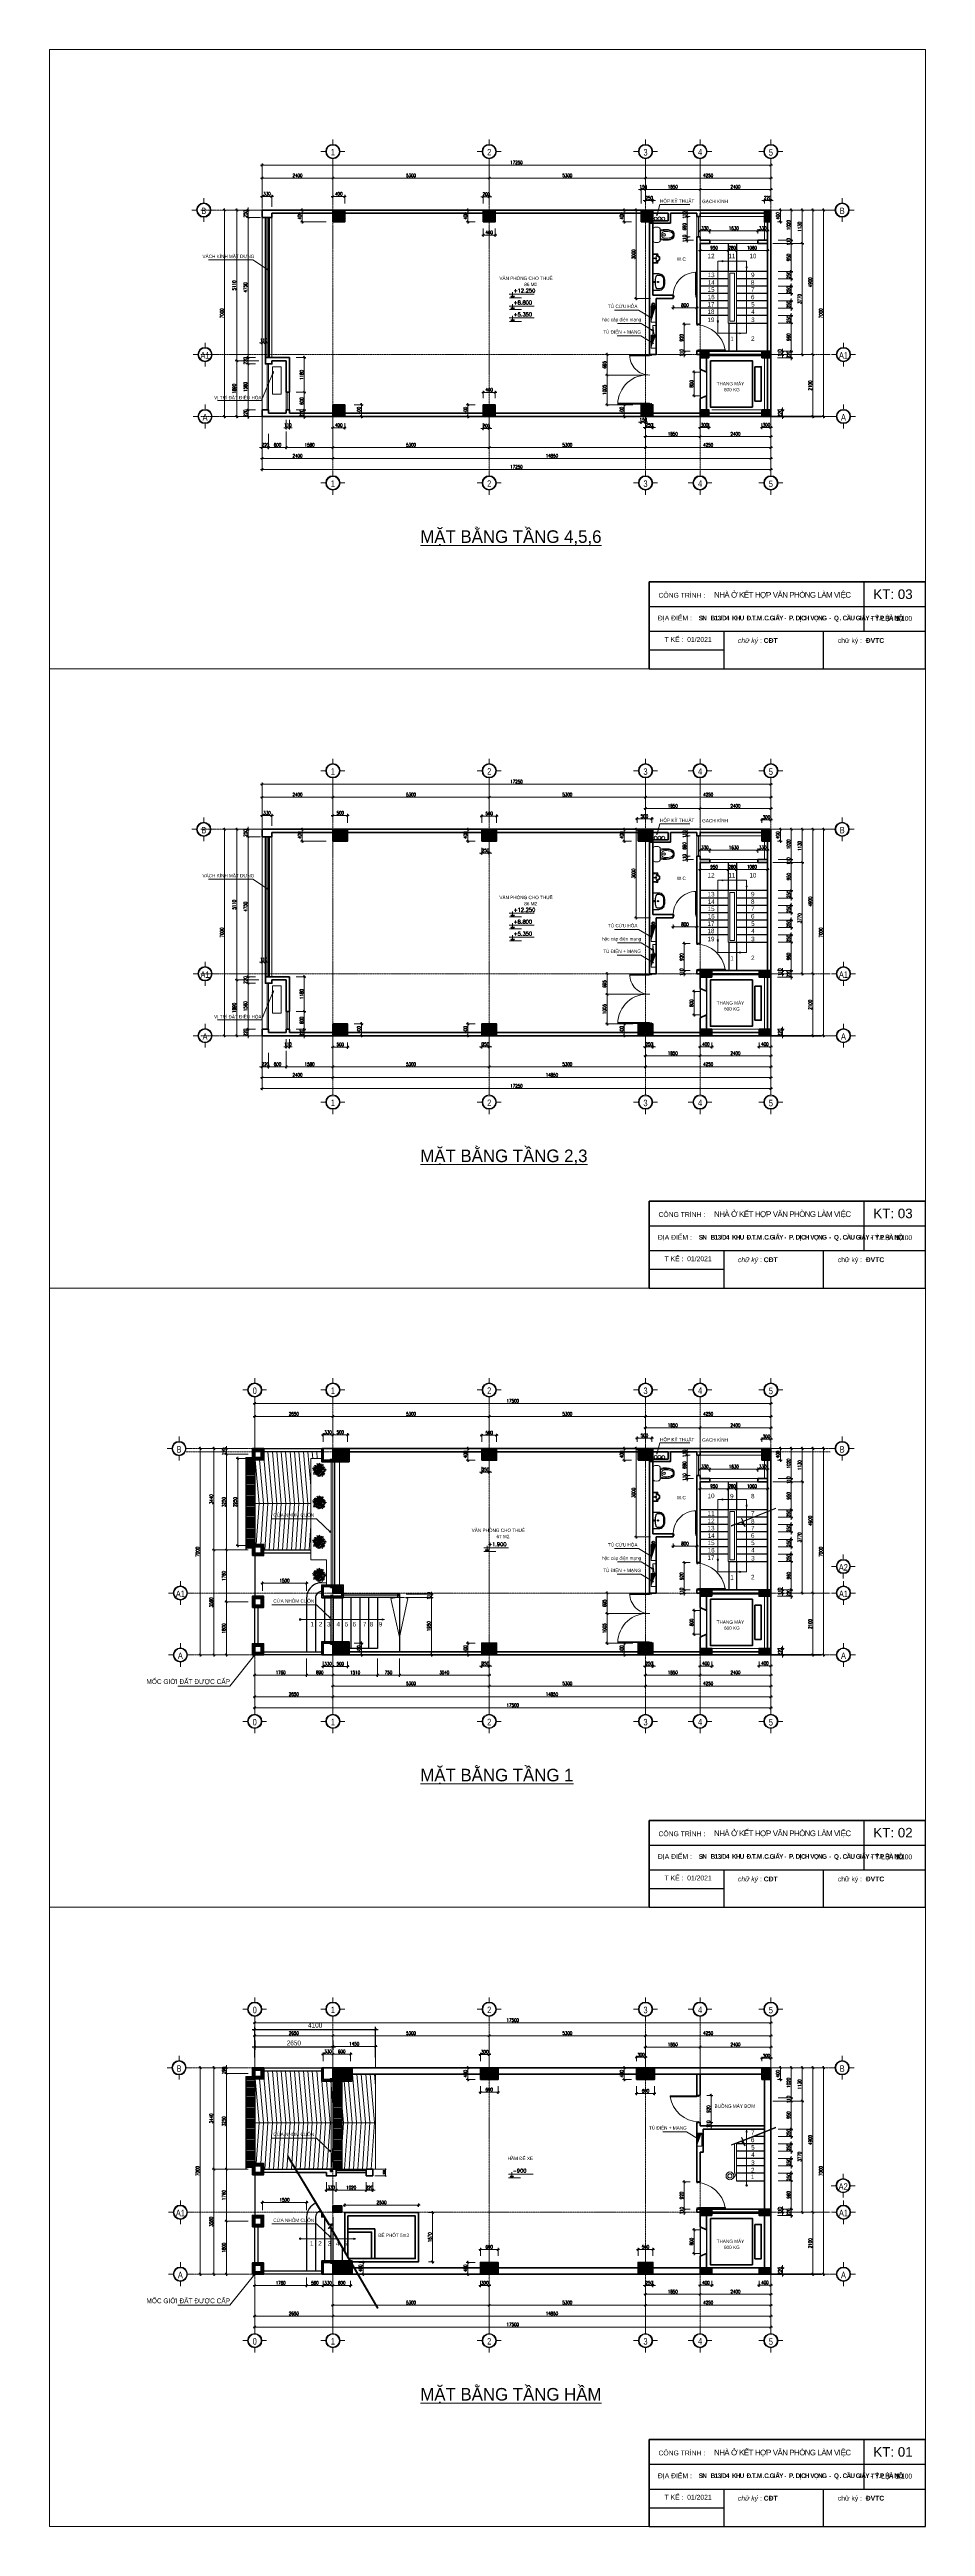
# Model space of a CAD drawing. Extents: x -165145 to 691808, y -202842 to 311040.
# Drawn here: x 539440 to 569140, y 32473 to 116473 of the extents above; entities that cross this region are included whole.
import ezdxf
from ezdxf.enums import TextEntityAlignment as Align

# ---------------------------------------------------------------- set-up
doc = ezdxf.new("R2010")
doc.units = 0
doc.header["$LTSCALE"] = 10
doc.header["$MEASUREMENT"] = 0
doc.linetypes.add('HIDDEN', pattern=[2.3807, 1.587, -0.7937])
doc.linetypes.add('TIM', pattern=[26.01, 10, -3, 0.01, -3, 10])
doc.layers.get('0').update_dxf_attribs({"linetype": 'CONTINUOUS'})
doc.layers.get('Defpoints').update_dxf_attribs({"color": 5, "linetype": 'CONTINUOUS'})
for name, color, linetype in [('AM_Funitur', 35, 'CONTINUOUS'), ('KCS_BORDER', 3, 'CONTINUOUS'), ('KCS_DIM', 1, 'CONTINUOUS'), ('KCS_TEXT', 2, 'CONTINUOUS')]:
    doc.layers.add(name, color=color, linetype=linetype)
for name, color, linetype, lineweight in [('ARROWS', 1, 'CONTINUOUS', 0), ('DIM', 8, 'CONTINUOUS', 13), ('DOOR', 8, 'CONTINUOUS', 9), ('GE_KC_DIM', 1, 'CONTINUOUS', 20), ('GE_KC_NETKHUAT', 9, 'HIDDEN', 20), ('KHUNG', 9, 'CONTINUOUS', 13), ('netchia', 2, 'CONTINUOUS', 20), ('NETMANH', 149, 'CONTINUOUS', 5), ('NOI THAT', 35, 'CONTINUOUS', 9), ('NOITHAT', 35, 'CONTINUOUS', 9), ('TEXT', 4, 'CONTINUOUS', 20), ('THAY', 147, 'CONTINUOUS', 25), ('TRUC', 251, 'TIM', 5), ('wall', 7, 'CONTINUOUS', 50)]:
    doc.layers.add(name, color=color, linetype=linetype, lineweight=lineweight)
doc.styles.add('GE_KC-Arial', font='arial.ttf', dxfattribs={"width": 0.75})
doc.styles.add('KCS_SMTEXT', font='arial.ttf', dxfattribs={"width": 0.7})
doc.styles.add('ROMANS', font='romans', dxfattribs={"width": 0.75, "bigfont": 'vns'})
doc.styles.add('SMTEXT', font='arial.ttf', dxfattribs={"width": 0.7})
doc.styles.add('STYLE1', font='')
doc.styles.add('VNARIALH', font='', dxfattribs={"width": 0.75})
doc.styles.add('VnArialNarrowH', font='')
doc.styles.get('STYLE1').set_extended_font_data('.VnAvantH')
doc.styles.get('VNARIALH').set_extended_font_data('.VnArialH')
doc.styles.get('VnArialNarrowH').set_extended_font_data('.VnArial NarrowH')
doc.dimstyles.new('fit 0.5', dxfattribs={"dimscale": 0.25, "dimtxt": 250, "dimasz": 75, "dimexe": 100, "dimexo": 300, "dimgap": 0.03, "dimtad": 0, "dimdec": 0, "dimdsep": 46, "dimtxsty": 'ROMANS', "dimblk": 'alex', "dimcen": 150, "dimclrd": 8, "dimclre": 8, "dimclrt": 7, "dimaunit": 1, "dimadec": 0, "dimazin": 0, "dimtfac": 0.072, "dimtdec": 0, "dimtix": 1, "dimtmove": 2, "dimatfit": 3, "dimldrblk": 'a-01', "dimfxl": 100, "dimtvp": 0.8, "dimtolj": 1, "dimarcsym": 0})
doc.dimstyles.new('fit0.75', dxfattribs={"dimscale": 0.5625, "dimtxt": 200, "dimasz": 75, "dimexe": 100, "dimexo": 400, "dimgap": 0.03, "dimtad": 0, "dimdec": 0, "dimdsep": 46, "dimtxsty": 'ROMANS', "dimblk": 'alex', "dimcen": 150, "dimclrd": 8, "dimclre": 8, "dimclrt": 7, "dimaunit": 1, "dimadec": 0, "dimazin": 0, "dimtfac": 0.072, "dimtdec": 0, "dimtix": 1, "dimtmove": 2, "dimatfit": 3, "dimldrblk": 'a-01', "dimfxl": 100, "dimtvp": 0.8, "dimtolj": 1, "dimarcsym": 0})
doc.dimstyles.new('GE_KC_DIM75', dxfattribs={"dimscale": 75, "dimtxt": 2.2, "dimasz": 1.2, "dimexe": 1.2, "dimexo": 0, "dimgap": 0.8, "dimtad": 1, "dimdec": 0, "dimzin": 1, "dimdsep": 46, "dimtxsty": 'GE_KC-Arial', "dimblk": 'ARCHTICK', "dimcen": 1.2, "dimdle": 1.2, "dimclrd": 1, "dimclre": 1, "dimclrt": 4, "dimadec": 0, "dimazin": 0, "dimtfac": 1, "dimtdec": 0, "dimtix": 1, "dimtmove": 2, "dimatfit": 3, "dimfxl": 0.15, "dimtvp": 0.833333, "dimtolj": 1, "dimtzin": 0, "dimarcsym": 0})

# ---------------------------------------------------------------- blocks, each defined once
blk = doc.blocks.new('tentruc')
at = {"layer": 'DIM'}
for p, q in [((-516, 0), (-311, 0)), ((-516, 0), (-311, 0)), ((0, 311), (0, 516)), ((311, 0), (516, 0)), ((311, 0), (516, 0)), ((0, -516), (0, -311))]:
    blk.add_line(p, q, dxfattribs=at)
at = {"layer": 'DIM', "ltscale": 0.5}
blk.add_circle((0, 0), 311, dxfattribs=at)
at = {"layer": 'DIM'}
blk.add_circle((0, 0), 281, dxfattribs=at)
at = {"layer": 'DIM', "color": 7, "linetype": 'ByBlock', "ltscale": 0.5, "style": 'VNARIALH', "width": 1.1}
blk.add_attdef('A', text='', height=281, dxfattribs=at).set_placement((0, -107), align=Align.CENTER)
blk = doc.blocks.new('alex')
at = {"layer": 'ARROWS'}
h = blk.add_hatch(color=1, dxfattribs=at)
edge = h.paths.add_edge_path()
edge.add_line((0.4, 0.7), (-0.7, -0.4))
edge.add_ellipse((-0.6, -0.6), major_axis=(0.17, 0.17), ratio=1, start_angle=90, end_angle=270)
edge.add_line((-0.4, -0.7), (0.7, 0.4))
edge.add_ellipse((0.6, 0.6), major_axis=(0.17, 0.17), ratio=1, start_angle=270, end_angle=450)
blk.add_lwpolyline([(0.4, 0.7), (-0.7, -0.4, 1), (-0.4, -0.7), (0.7, 0.4, 1)], format="xyb", close=True, dxfattribs=at)
at = {"layer": 'netchia', "color": 2}
for p, q in [((1.3, 0), (-1.3, 0)), ((0, -1.3), (0, 1.3))]:
    blk.add_line(p, q, dxfattribs=at)
blk = doc.blocks.new('*D87')
at = {"layer": 'Defpoints', "color": 0, "ltscale": 0.05, "transparency": 16777216}
for p in [(1206644, -237434), (1206644, -239534), (1207709, -239534)]:
    blk.add_point(p, dxfattribs=at)
at = {"layer": 'DIM', "color": 8, "lineweight": -2, "ltscale": 0.05, "transparency": 16777216}
for p, q in [((1206869, -237434), (1207765, -237434)), ((1207709, -237476), (1207709, -239492)), ((1206869, -239534), (1207765, -239534))]:
    blk.add_line(p, q, dxfattribs=at)
at = {"layer": 'DIM', "color": 8, "lineweight": -2, "ltscale": 0.05, "transparency": 16777216, "xscale": 42.1875, "yscale": 42.1875, "zscale": 42.1875}
for p, rotation in [((1207709, -237434), 90), ((1207709, -239534), 270)]:
    blk.add_blockref('alex', p, dxfattribs=dict(at, rotation=rotation))
at = {"layer": 'DIM', "color": 7, "ltscale": 0.05, "transparency": 16777216, "insert": (1207619, -238484), "char_height": 112.5, "attachment_point": 5, "rotation": 90, "style": 'ROMANS'}
blk.add_mtext('\\A1;2100', dxfattribs=at)
blk = doc.blocks.new('a-01')
at = {"layer": 'ARROWS'}
blk.add_hatch(color=256, dxfattribs=at).paths.add_polyline_path([(-1.8, 0.5), (-1.8, -0.5), (0, 0)])
at = {"layer": 'netchia'}
blk.add_lwpolyline([(-1.8, 0.5), (-1.8, -0.5), (0, 0), (0, 0)], close=True, dxfattribs=at)
blk = doc.blocks.new('*D88')
at = {"layer": 'Defpoints', "color": 0, "ltscale": 0.05, "transparency": 16777216}
for p in [(1204105, -238029), (1203683, -238829), (1204105, -238829)]:
    blk.add_point(p, dxfattribs=at)
at = {"layer": 'DIM', "color": 8, "lineweight": -2, "ltscale": 0.05, "transparency": 16777216}
for p, q in [((1203880, -238029), (1203627, -238029)), ((1203683, -238071), (1203683, -238787)), ((1203880, -238829), (1203627, -238829))]:
    blk.add_line(p, q, dxfattribs=at)
at = {"layer": 'DIM', "color": 8, "lineweight": -2, "ltscale": 0.05, "transparency": 16777216, "xscale": 42.1875, "yscale": 42.1875, "zscale": 42.1875}
for p, rotation in [((1203683, -238029), 90), ((1203683, -238829), 270)]:
    blk.add_blockref('alex', p, dxfattribs=dict(at, rotation=rotation))
at = {"layer": 'DIM', "color": 7, "ltscale": 0.05, "transparency": 16777216, "insert": (1203593, -238429), "char_height": 112.5, "attachment_point": 5, "rotation": 90, "style": 'ROMANS'}
blk.add_mtext('\\A1;800', dxfattribs=at)
blk = doc.blocks.new('*D89')
at = {"layer": 'Defpoints', "color": 0, "ltscale": 0.05, "transparency": 16777216}
for p in [(1205450, -232534), (1207332, -237434), (1207709, -237434)]:
    blk.add_point(p, dxfattribs=at)
at = {"layer": 'DIM', "color": 8, "lineweight": -2, "ltscale": 0.05, "transparency": 16777216}
for p, q in [((1205675, -232534), (1207765, -232534)), ((1207709, -232576), (1207709, -237392)), ((1207557, -237434), (1207765, -237434))]:
    blk.add_line(p, q, dxfattribs=at)
at = {"layer": 'DIM', "color": 8, "lineweight": -2, "ltscale": 0.05, "transparency": 16777216, "xscale": 42.1875, "yscale": 42.1875, "zscale": 42.1875}
for p, rotation in [((1207709, -232534), 90), ((1207709, -237434), 270)]:
    blk.add_blockref('alex', p, dxfattribs=dict(at, rotation=rotation))
at = {"layer": 'DIM', "color": 7, "ltscale": 0.05, "transparency": 16777216, "insert": (1207619, -234984), "char_height": 112.5, "attachment_point": 5, "rotation": 90, "style": 'ROMANS'}
blk.add_mtext('\\A1;4900', dxfattribs=at)
blk = doc.blocks.new('*D90')
at = {"layer": 'Defpoints', "color": 0, "ltscale": 0.05, "transparency": 16777216}
for p in [(1206391, -232534), (1207288, -239534), (1208074, -239534)]:
    blk.add_point(p, dxfattribs=at)
at = {"layer": 'DIM', "color": 8, "lineweight": -2, "ltscale": 0.05, "transparency": 16777216}
for p, q in [((1206616, -232534), (1208130, -232534)), ((1208074, -232576), (1208074, -239492)), ((1207513, -239534), (1208130, -239534))]:
    blk.add_line(p, q, dxfattribs=at)
at = {"layer": 'DIM', "color": 8, "lineweight": -2, "ltscale": 0.05, "transparency": 16777216, "xscale": 42.1875, "yscale": 42.1875, "zscale": 42.1875}
for p, rotation in [((1208074, -232534), 90), ((1208074, -239534), 270)]:
    blk.add_blockref('alex', p, dxfattribs=dict(at, rotation=rotation))
at = {"layer": 'DIM', "color": 7, "ltscale": 0.05, "transparency": 16777216, "insert": (1207984, -236034), "char_height": 112.5, "attachment_point": 5, "rotation": 90, "style": 'ROMANS'}
blk.add_mtext('\\A1;7000', dxfattribs=at)
blk = doc.blocks.new('*D91')
at = {"layer": 'Defpoints', "color": 0, "ltscale": 0.05, "transparency": 16777216}
for p in [(1205771, -232534), (1206128, -233664), (1207349, -233664)]:
    blk.add_point(p, dxfattribs=at)
at = {"layer": 'DIM', "color": 8, "lineweight": -2, "ltscale": 0.05, "transparency": 16777216}
for p, q in [((1205996, -232534), (1207406, -232534)), ((1207349, -232576), (1207349, -233622)), ((1206353, -233664), (1207406, -233664))]:
    blk.add_line(p, q, dxfattribs=at)
at = {"layer": 'DIM', "color": 8, "lineweight": -2, "ltscale": 0.05, "transparency": 16777216, "xscale": 42.1875, "yscale": 42.1875, "zscale": 42.1875}
for p, rotation in [((1207349, -232534), 90), ((1207349, -233664), 270)]:
    blk.add_blockref('alex', p, dxfattribs=dict(at, rotation=rotation))
at = {"layer": 'DIM', "color": 7, "ltscale": 0.05, "transparency": 16777216, "insert": (1207259, -233099), "char_height": 112.5, "attachment_point": 5, "rotation": 90, "style": 'ROMANS'}
blk.add_mtext('\\A1;1130', dxfattribs=at)
blk = doc.blocks.new('*D92')
at = {"layer": 'Defpoints', "color": 0, "ltscale": 0.05, "transparency": 16777216}
for p in [(1206884, -233664), (1207349, -237434), (1207640, -237434)]:
    blk.add_point(p, dxfattribs=at)
at = {"layer": 'DIM', "color": 8, "lineweight": -2, "ltscale": 0.05, "transparency": 16777216}
for p, q in [((1207109, -233664), (1207406, -233664)), ((1207349, -233706), (1207349, -237392)), ((1207415, -237434), (1207293, -237434))]:
    blk.add_line(p, q, dxfattribs=at)
at = {"layer": 'DIM', "color": 8, "lineweight": -2, "ltscale": 0.05, "transparency": 16777216, "xscale": 42.1875, "yscale": 42.1875, "zscale": 42.1875}
for p, rotation in [((1207349, -233664), 90), ((1207349, -237434), 270)]:
    blk.add_blockref('alex', p, dxfattribs=dict(at, rotation=rotation))
at = {"layer": 'DIM', "color": 7, "ltscale": 0.05, "transparency": 16777216, "insert": (1207259, -235549), "char_height": 112.5, "attachment_point": 5, "rotation": 90, "style": 'ROMANS'}
blk.add_mtext('\\A1;3770', dxfattribs=at)
blk = doc.blocks.new('*D93')
at = {"layer": 'Defpoints', "color": 0, "ltscale": 0.05, "transparency": 16777216}
for p in [(1196016, -239134), (1196485, -239134), (1196485, -239534)]:
    blk.add_point(p, dxfattribs=at)
at = {"layer": 'DIM', "color": 8, "lineweight": -2, "ltscale": 0.05, "transparency": 16777216}
for p, q in [((1196260, -239134), (1195959, -239134)), ((1196016, -239492), (1196016, -239176)), ((1196260, -239534), (1195959, -239534))]:
    blk.add_line(p, q, dxfattribs=at)
at = {"layer": 'DIM', "color": 8, "lineweight": -2, "ltscale": 0.05, "transparency": 16777216, "xscale": 42.1875, "yscale": 42.1875, "zscale": 42.1875}
for p, rotation in [((1196016, -239134), 90), ((1196016, -239534), 270)]:
    blk.add_blockref('alex', p, dxfattribs=dict(at, rotation=rotation))
at = {"layer": 'DIM', "color": 7, "ltscale": 0.05, "transparency": 16777216, "insert": (1195926, -239334), "char_height": 112.5, "attachment_point": 5, "rotation": 90, "style": 'ROMANS'}
blk.add_mtext('\\A1;400', dxfattribs=at)
blk = doc.blocks.new('*D94')
at = {"layer": 'Defpoints', "color": 0, "ltscale": 0.05, "transparency": 16777216}
for p in [(1196016, -232534), (1196485, -232534), (1196485, -232934)]:
    blk.add_point(p, dxfattribs=at)
at = {"layer": 'DIM', "color": 8, "lineweight": -2, "ltscale": 0.05, "transparency": 16777216}
for p, q in [((1196260, -232534), (1195959, -232534)), ((1196016, -232892), (1196016, -232576)), ((1196260, -232934), (1195959, -232934))]:
    blk.add_line(p, q, dxfattribs=at)
at = {"layer": 'DIM', "color": 8, "lineweight": -2, "ltscale": 0.05, "transparency": 16777216, "xscale": 42.1875, "yscale": 42.1875, "zscale": 42.1875}
for p, rotation in [((1196016, -232534), 90), ((1196016, -232934), 270)]:
    blk.add_blockref('alex', p, dxfattribs=dict(at, rotation=rotation))
at = {"layer": 'DIM', "color": 7, "ltscale": 0.05, "transparency": 16777216, "insert": (1195926, -232734), "char_height": 112.5, "attachment_point": 5, "rotation": 90, "style": 'ROMANS'}
blk.add_mtext('\\A1;400', dxfattribs=at)
blk = doc.blocks.new('*D95')
at = {"layer": 'Defpoints', "color": 0, "ltscale": 0.05, "transparency": 16777216}
for p in [(1201316, -232534), (1201785, -232534), (1201785, -232934)]:
    blk.add_point(p, dxfattribs=at)
at = {"layer": 'DIM', "color": 8, "lineweight": -2, "ltscale": 0.05, "transparency": 16777216}
for p, q in [((1201560, -232534), (1201259, -232534)), ((1201316, -232892), (1201316, -232576)), ((1201560, -232934), (1201259, -232934))]:
    blk.add_line(p, q, dxfattribs=at)
at = {"layer": 'DIM', "color": 8, "lineweight": -2, "ltscale": 0.05, "transparency": 16777216, "xscale": 42.1875, "yscale": 42.1875, "zscale": 42.1875}
for p, rotation in [((1201316, -232534), 90), ((1201316, -232934), 270)]:
    blk.add_blockref('alex', p, dxfattribs=dict(at, rotation=rotation))
at = {"layer": 'DIM', "color": 7, "ltscale": 0.05, "transparency": 16777216, "insert": (1201226, -232734), "char_height": 112.5, "attachment_point": 5, "rotation": 90, "style": 'ROMANS'}
blk.add_mtext('\\A1;400', dxfattribs=at)
blk = doc.blocks.new('*D96')
at = {"layer": 'Defpoints', "color": 0, "ltscale": 0.05, "transparency": 16777216}
for p in [(1196735, -231448), (1191435, -232534), (1196735, -232534)]:
    blk.add_point(p, dxfattribs=at)
at = {"layer": 'DIM', "color": 8, "lineweight": -2, "ltscale": 0.05, "transparency": 16777216}
for p, q in [((1191435, -232309), (1191435, -231392)), ((1191477, -231448), (1196693, -231448)), ((1196735, -232309), (1196735, -231392))]:
    blk.add_line(p, q, dxfattribs=at)
at = {"layer": 'DIM', "color": 8, "lineweight": -2, "ltscale": 0.05, "transparency": 16777216, "xscale": 42.1875, "yscale": 42.1875, "zscale": 42.1875, "rotation": 180}
blk.add_blockref('alex', (1191435, -231448), dxfattribs=at)
at = {"layer": 'DIM', "color": 8, "lineweight": -2, "ltscale": 0.05, "transparency": 16777216, "xscale": 42.1875, "yscale": 42.1875, "zscale": 42.1875}
blk.add_blockref('alex', (1196735, -231448), dxfattribs=at)
at = {"layer": 'DIM', "color": 7, "ltscale": 0.05, "transparency": 16777216, "insert": (1194085, -231358), "char_height": 112.5, "attachment_point": 5, "style": 'ROMANS'}
blk.add_mtext('\\A1;5300', dxfattribs=at)
blk = doc.blocks.new('*D97')
at = {"layer": 'Defpoints', "color": 0, "ltscale": 0.05, "transparency": 16777216}
for p in [(1192087, -239134), (1192456, -239134), (1192087, -239534)]:
    blk.add_point(p, dxfattribs=at)
at = {"layer": 'DIM', "color": 8, "lineweight": -2, "ltscale": 0.05, "transparency": 16777216}
for p, q in [((1192312, -239134), (1192512, -239134)), ((1192456, -239492), (1192456, -239176)), ((1192312, -239534), (1192512, -239534))]:
    blk.add_line(p, q, dxfattribs=at)
at = {"layer": 'DIM', "color": 8, "lineweight": -2, "ltscale": 0.05, "transparency": 16777216, "xscale": 42.1875, "yscale": 42.1875, "zscale": 42.1875}
for p, rotation in [((1192456, -239134), 90), ((1192456, -239534), 270)]:
    blk.add_blockref('alex', p, dxfattribs=dict(at, rotation=rotation))
at = {"layer": 'DIM', "color": 7, "ltscale": 0.05, "transparency": 16777216, "insert": (1192366, -239334), "char_height": 112.5, "attachment_point": 5, "rotation": 90, "style": 'ROMANS'}
blk.add_mtext('\\A1;400', dxfattribs=at)
blk = doc.blocks.new('*D98')
at = {"layer": 'Defpoints', "color": 0, "transparency": 16777216}
for p in [(1202035, -239534), (1202285, -239534), (1202285, -239915)]:
    blk.add_point(p, dxfattribs=at)
at = {"layer": 'DIM', "color": 8, "lineweight": -2, "transparency": 16777216}
for p, q in [((1201993, -239915), (1201951, -239915)), ((1202035, -239759), (1202035, -239971)), ((1202035, -239915), (1202285, -239915)), ((1202285, -239759), (1202285, -239971)), ((1202327, -239915), (1202369, -239915))]:
    blk.add_line(p, q, dxfattribs=at)
at = {"layer": 'DIM', "color": 8, "lineweight": -2, "transparency": 16777216, "xscale": 42.1875, "yscale": 42.1875, "zscale": 42.1875}
blk.add_blockref('alex', (1202035, -239915), dxfattribs=at)
at = {"layer": 'DIM', "color": 8, "lineweight": -2, "transparency": 16777216, "xscale": 42.1875, "yscale": 42.1875, "zscale": 42.1875, "rotation": 180}
blk.add_blockref('alex', (1202285, -239915), dxfattribs=at)
at = {"layer": 'DIM', "color": 7, "transparency": 16777216, "insert": (1202160, -239825), "char_height": 112.5, "attachment_point": 5, "style": 'ROMANS'}
blk.add_mtext('\\A1;250', dxfattribs=at)
blk = doc.blocks.new('*D99')
at = {"layer": 'Defpoints', "color": 0, "transparency": 16777216}
for p in [(1203885, -239534), (1204285, -239534), (1204285, -239912)]:
    blk.add_point(p, dxfattribs=at)
at = {"layer": 'DIM', "color": 8, "lineweight": -2, "transparency": 16777216}
for p, q in [((1203885, -239759), (1203885, -239968)), ((1203927, -239912), (1204243, -239912)), ((1204285, -239759), (1204285, -239968))]:
    blk.add_line(p, q, dxfattribs=at)
at = {"layer": 'DIM', "color": 8, "lineweight": -2, "transparency": 16777216, "xscale": 42.1875, "yscale": 42.1875, "zscale": 42.1875, "rotation": 180}
blk.add_blockref('alex', (1203885, -239912), dxfattribs=at)
at = {"layer": 'DIM', "color": 8, "lineweight": -2, "transparency": 16777216, "xscale": 42.1875, "yscale": 42.1875, "zscale": 42.1875}
blk.add_blockref('alex', (1204285, -239912), dxfattribs=at)
at = {"layer": 'DIM', "color": 7, "transparency": 16777216, "insert": (1204085, -239822), "char_height": 112.5, "attachment_point": 5, "style": 'ROMANS'}
blk.add_mtext('\\A1;400', dxfattribs=at)
blk = doc.blocks.new('*D100')
at = {"layer": 'Defpoints', "color": 0, "transparency": 16777216}
for p in [(1205885, -239534), (1206285, -239534), (1206285, -239906)]:
    blk.add_point(p, dxfattribs=at)
at = {"layer": 'DIM', "color": 8, "lineweight": -2, "transparency": 16777216}
for p, q in [((1205885, -239759), (1205885, -239962)), ((1205927, -239906), (1206243, -239906)), ((1206285, -239759), (1206285, -239962))]:
    blk.add_line(p, q, dxfattribs=at)
at = {"layer": 'DIM', "color": 8, "lineweight": -2, "transparency": 16777216, "xscale": 42.1875, "yscale": 42.1875, "zscale": 42.1875, "rotation": 180}
blk.add_blockref('alex', (1205885, -239906), dxfattribs=at)
at = {"layer": 'DIM', "color": 8, "lineweight": -2, "transparency": 16777216, "xscale": 42.1875, "yscale": 42.1875, "zscale": 42.1875}
blk.add_blockref('alex', (1206285, -239906), dxfattribs=at)
at = {"layer": 'DIM', "color": 7, "transparency": 16777216, "insert": (1206085, -239816), "char_height": 112.5, "attachment_point": 5, "style": 'ROMANS'}
blk.add_mtext('\\A1;400', dxfattribs=at)
blk = doc.blocks.new('*D101')
at = {"layer": 'Defpoints', "color": 0, "transparency": 16777216}
for p in [(1191435, -239162), (1206285, -239162), (1206285, -240955)]:
    blk.add_point(p, dxfattribs=at)
at = {"layer": 'DIM', "color": 8, "lineweight": -2, "transparency": 16777216}
for p, q in [((1191435, -239387), (1191435, -241011)), ((1206285, -239387), (1206285, -241011)), ((1191477, -240955), (1206243, -240955))]:
    blk.add_line(p, q, dxfattribs=at)
at = {"layer": 'DIM', "color": 8, "lineweight": -2, "transparency": 16777216, "xscale": 42.1875, "yscale": 42.1875, "zscale": 42.1875, "rotation": 180}
blk.add_blockref('alex', (1191435, -240955), dxfattribs=at)
at = {"layer": 'DIM', "color": 8, "lineweight": -2, "transparency": 16777216, "xscale": 42.1875, "yscale": 42.1875, "zscale": 42.1875}
blk.add_blockref('alex', (1206285, -240955), dxfattribs=at)
at = {"layer": 'DIM', "color": 7, "transparency": 16777216, "insert": (1198860, -240865), "char_height": 112.5, "attachment_point": 5, "style": 'ROMANS'}
blk.add_mtext('\\A1;14850', dxfattribs=at)
blk = doc.blocks.new('*D102')
at = {"layer": 'Defpoints', "color": 0, "transparency": 16777216}
for p in [(1202035, -239534), (1203885, -239534), (1203885, -240216)]:
    blk.add_point(p, dxfattribs=at)
at = {"layer": 'DIM', "color": 8, "lineweight": -2, "transparency": 16777216}
for p, q in [((1202035, -239759), (1202035, -240272)), ((1202077, -240216), (1203843, -240216)), ((1203885, -239759), (1203885, -240272))]:
    blk.add_line(p, q, dxfattribs=at)
at = {"layer": 'DIM', "color": 8, "lineweight": -2, "transparency": 16777216, "xscale": 42.1875, "yscale": 42.1875, "zscale": 42.1875, "rotation": 180}
blk.add_blockref('alex', (1202035, -240216), dxfattribs=at)
at = {"layer": 'DIM', "color": 8, "lineweight": -2, "transparency": 16777216, "xscale": 42.1875, "yscale": 42.1875, "zscale": 42.1875}
blk.add_blockref('alex', (1203885, -240216), dxfattribs=at)
at = {"layer": 'DIM', "color": 7, "transparency": 16777216, "insert": (1202960, -240126), "char_height": 112.5, "attachment_point": 5, "style": 'ROMANS'}
blk.add_mtext('\\A1;1850', dxfattribs=at)
blk = doc.blocks.new('*D103')
at = {"layer": 'Defpoints', "color": 0, "transparency": 16777216}
for p in [(1203885, -239534), (1206285, -239534), (1206285, -240216)]:
    blk.add_point(p, dxfattribs=at)
at = {"layer": 'DIM', "color": 8, "lineweight": -2, "transparency": 16777216}
for p, q in [((1203885, -239759), (1203885, -240272)), ((1203927, -240216), (1206243, -240216)), ((1206285, -239759), (1206285, -240272))]:
    blk.add_line(p, q, dxfattribs=at)
at = {"layer": 'DIM', "color": 8, "lineweight": -2, "transparency": 16777216, "xscale": 42.1875, "yscale": 42.1875, "zscale": 42.1875, "rotation": 180}
blk.add_blockref('alex', (1203885, -240216), dxfattribs=at)
at = {"layer": 'DIM', "color": 8, "lineweight": -2, "transparency": 16777216, "xscale": 42.1875, "yscale": 42.1875, "zscale": 42.1875}
blk.add_blockref('alex', (1206285, -240216), dxfattribs=at)
at = {"layer": 'DIM', "color": 7, "transparency": 16777216, "insert": (1205085, -240126), "char_height": 112.5, "attachment_point": 5, "style": 'ROMANS'}
blk.add_mtext('\\A1;2400', dxfattribs=at)
blk = doc.blocks.new('*D104')
at = {"layer": 'Defpoints', "color": 0, "transparency": 16777216}
for p in [(1202035, -239534), (1206285, -239534), (1206285, -240589)]:
    blk.add_point(p, dxfattribs=at)
at = {"layer": 'DIM', "color": 8, "lineweight": -2, "transparency": 16777216}
for p, q in [((1202035, -239759), (1202035, -240646)), ((1206285, -239759), (1206285, -240646)), ((1202077, -240589), (1206243, -240589))]:
    blk.add_line(p, q, dxfattribs=at)
at = {"layer": 'DIM', "color": 8, "lineweight": -2, "transparency": 16777216, "xscale": 42.1875, "yscale": 42.1875, "zscale": 42.1875, "rotation": 180}
blk.add_blockref('alex', (1202035, -240589), dxfattribs=at)
at = {"layer": 'DIM', "color": 8, "lineweight": -2, "transparency": 16777216, "xscale": 42.1875, "yscale": 42.1875, "zscale": 42.1875}
blk.add_blockref('alex', (1206285, -240589), dxfattribs=at)
at = {"layer": 'DIM', "color": 7, "transparency": 16777216, "insert": (1204160, -240499), "char_height": 112.5, "attachment_point": 5, "style": 'ROMANS'}
blk.add_mtext('\\A1;4250', dxfattribs=at)
blk = doc.blocks.new('*D105')
at = {"layer": 'Defpoints', "color": 0, "transparency": 16777216}
for p in [(1196735, -239534), (1202035, -239534), (1202035, -240589)]:
    blk.add_point(p, dxfattribs=at)
at = {"layer": 'DIM', "color": 8, "lineweight": -2, "transparency": 16777216}
for p, q in [((1196735, -239759), (1196735, -240646)), ((1202035, -239759), (1202035, -240646)), ((1196777, -240589), (1201993, -240589))]:
    blk.add_line(p, q, dxfattribs=at)
at = {"layer": 'DIM', "color": 8, "lineweight": -2, "transparency": 16777216, "xscale": 42.1875, "yscale": 42.1875, "zscale": 42.1875, "rotation": 180}
blk.add_blockref('alex', (1196735, -240589), dxfattribs=at)
at = {"layer": 'DIM', "color": 8, "lineweight": -2, "transparency": 16777216, "xscale": 42.1875, "yscale": 42.1875, "zscale": 42.1875}
blk.add_blockref('alex', (1202035, -240589), dxfattribs=at)
at = {"layer": 'DIM', "color": 7, "transparency": 16777216, "insert": (1199385, -240499), "char_height": 112.5, "attachment_point": 5, "style": 'ROMANS'}
blk.add_mtext('\\A1;5300', dxfattribs=at)
blk = doc.blocks.new('*D106')
at = {"layer": 'Defpoints', "color": 0, "transparency": 16777216}
for p in [(1191435, -239534), (1196735, -239534), (1196735, -240589)]:
    blk.add_point(p, dxfattribs=at)
at = {"layer": 'DIM', "color": 8, "lineweight": -2, "transparency": 16777216}
for p, q in [((1191435, -239759), (1191435, -240646)), ((1196735, -239759), (1196735, -240646)), ((1191477, -240589), (1196693, -240589))]:
    blk.add_line(p, q, dxfattribs=at)
at = {"layer": 'DIM', "color": 8, "lineweight": -2, "transparency": 16777216, "xscale": 42.1875, "yscale": 42.1875, "zscale": 42.1875, "rotation": 180}
blk.add_blockref('alex', (1191435, -240589), dxfattribs=at)
at = {"layer": 'DIM', "color": 8, "lineweight": -2, "transparency": 16777216, "xscale": 42.1875, "yscale": 42.1875, "zscale": 42.1875}
blk.add_blockref('alex', (1196735, -240589), dxfattribs=at)
at = {"layer": 'DIM', "color": 7, "transparency": 16777216, "insert": (1194085, -240499), "char_height": 112.5, "attachment_point": 5, "style": 'ROMANS'}
blk.add_mtext('\\A1;5300', dxfattribs=at)
blk = doc.blocks.new('*D107')
at = {"layer": 'Defpoints', "color": 0, "transparency": 16777216}
for p in [(1191435, -231448), (1188785, -232426), (1191435, -232426)]:
    blk.add_point(p, dxfattribs=at)
at = {"layer": 'DIM', "color": 8, "lineweight": -2, "transparency": 16777216}
for p, q in [((1188785, -232201), (1188785, -231392)), ((1188827, -231448), (1191393, -231448)), ((1191435, -232201), (1191435, -231392))]:
    blk.add_line(p, q, dxfattribs=at)
at = {"layer": 'DIM', "color": 8, "lineweight": -2, "transparency": 16777216, "xscale": 42.1875, "yscale": 42.1875, "zscale": 42.1875, "rotation": 180}
blk.add_blockref('alex', (1188785, -231448), dxfattribs=at)
at = {"layer": 'DIM', "color": 8, "lineweight": -2, "transparency": 16777216, "xscale": 42.1875, "yscale": 42.1875, "zscale": 42.1875}
blk.add_blockref('alex', (1191435, -231448), dxfattribs=at)
at = {"layer": 'DIM', "color": 7, "transparency": 16777216, "insert": (1190110, -231358), "char_height": 112.5, "attachment_point": 5, "style": 'ROMANS'}
blk.add_mtext('\\A1;2650', dxfattribs=at)
blk = doc.blocks.new('*D108')
at = {"layer": 'Defpoints', "color": 0, "transparency": 16777216}
for p in [(1202035, -231448), (1196735, -232534), (1202035, -232534)]:
    blk.add_point(p, dxfattribs=at)
at = {"layer": 'DIM', "color": 8, "lineweight": -2, "transparency": 16777216}
for p, q in [((1196735, -232309), (1196735, -231392)), ((1196777, -231448), (1201993, -231448)), ((1202035, -232309), (1202035, -231392))]:
    blk.add_line(p, q, dxfattribs=at)
at = {"layer": 'DIM', "color": 8, "lineweight": -2, "transparency": 16777216, "xscale": 42.1875, "yscale": 42.1875, "zscale": 42.1875, "rotation": 180}
blk.add_blockref('alex', (1196735, -231448), dxfattribs=at)
at = {"layer": 'DIM', "color": 8, "lineweight": -2, "transparency": 16777216, "xscale": 42.1875, "yscale": 42.1875, "zscale": 42.1875}
blk.add_blockref('alex', (1202035, -231448), dxfattribs=at)
at = {"layer": 'DIM', "color": 7, "transparency": 16777216, "insert": (1199385, -231358), "char_height": 112.5, "attachment_point": 5, "style": 'ROMANS'}
blk.add_mtext('\\A1;5300', dxfattribs=at)
blk = doc.blocks.new('*D109')
at = {"layer": 'Defpoints', "color": 0, "transparency": 16777216}
for p in [(1206285, -231448), (1202035, -232534), (1206285, -232534)]:
    blk.add_point(p, dxfattribs=at)
at = {"layer": 'DIM', "color": 8, "lineweight": -2, "transparency": 16777216}
for p, q in [((1202035, -232309), (1202035, -231392)), ((1202077, -231448), (1206243, -231448)), ((1206285, -232309), (1206285, -231392))]:
    blk.add_line(p, q, dxfattribs=at)
at = {"layer": 'DIM', "color": 8, "lineweight": -2, "transparency": 16777216, "xscale": 42.1875, "yscale": 42.1875, "zscale": 42.1875, "rotation": 180}
blk.add_blockref('alex', (1202035, -231448), dxfattribs=at)
at = {"layer": 'DIM', "color": 8, "lineweight": -2, "transparency": 16777216, "xscale": 42.1875, "yscale": 42.1875, "zscale": 42.1875}
blk.add_blockref('alex', (1206285, -231448), dxfattribs=at)
at = {"layer": 'DIM', "color": 7, "transparency": 16777216, "insert": (1204160, -231358), "char_height": 112.5, "attachment_point": 5, "style": 'ROMANS'}
blk.add_mtext('\\A1;4250', dxfattribs=at)
blk = doc.blocks.new('*D110')
at = {"layer": 'Defpoints', "color": 0, "transparency": 16777216}
for p in [(1203885, -231832), (1202035, -232534), (1203885, -232534)]:
    blk.add_point(p, dxfattribs=at)
at = {"layer": 'DIM', "color": 8, "lineweight": -2, "transparency": 16777216}
for p, q in [((1202035, -232309), (1202035, -231776)), ((1202077, -231832), (1203843, -231832)), ((1203885, -232309), (1203885, -231776))]:
    blk.add_line(p, q, dxfattribs=at)
at = {"layer": 'DIM', "color": 8, "lineweight": -2, "transparency": 16777216, "xscale": 42.1875, "yscale": 42.1875, "zscale": 42.1875, "rotation": 180}
blk.add_blockref('alex', (1202035, -231832), dxfattribs=at)
at = {"layer": 'DIM', "color": 8, "lineweight": -2, "transparency": 16777216, "xscale": 42.1875, "yscale": 42.1875, "zscale": 42.1875}
blk.add_blockref('alex', (1203885, -231832), dxfattribs=at)
at = {"layer": 'DIM', "color": 7, "transparency": 16777216, "insert": (1202960, -231742), "char_height": 112.5, "attachment_point": 5, "style": 'ROMANS'}
blk.add_mtext('\\A1;1850', dxfattribs=at)
blk = doc.blocks.new('*D111')
at = {"layer": 'Defpoints', "color": 0, "transparency": 16777216}
for p in [(1206285, -231832), (1203885, -232534), (1206285, -232534)]:
    blk.add_point(p, dxfattribs=at)
at = {"layer": 'DIM', "color": 8, "lineweight": -2, "transparency": 16777216}
for p, q in [((1203885, -232309), (1203885, -231776)), ((1203927, -231832), (1206243, -231832)), ((1206285, -232309), (1206285, -231776))]:
    blk.add_line(p, q, dxfattribs=at)
at = {"layer": 'DIM', "color": 8, "lineweight": -2, "transparency": 16777216, "xscale": 42.1875, "yscale": 42.1875, "zscale": 42.1875, "rotation": 180}
blk.add_blockref('alex', (1203885, -231832), dxfattribs=at)
at = {"layer": 'DIM', "color": 8, "lineweight": -2, "transparency": 16777216, "xscale": 42.1875, "yscale": 42.1875, "zscale": 42.1875}
blk.add_blockref('alex', (1206285, -231832), dxfattribs=at)
at = {"layer": 'DIM', "color": 7, "transparency": 16777216, "insert": (1205085, -231742), "char_height": 112.5, "attachment_point": 5, "style": 'ROMANS'}
blk.add_mtext('\\A1;2400', dxfattribs=at)
blk = doc.blocks.new('*D112')
at = {"layer": 'Defpoints', "color": 0, "transparency": 16777216}
for p in [(1206285, -231008), (1188785, -232534), (1206285, -232534)]:
    blk.add_point(p, dxfattribs=at)
at = {"layer": 'DIM', "color": 8, "lineweight": -2, "transparency": 16777216}
for p, q in [((1188785, -232309), (1188785, -230952)), ((1206285, -232309), (1206285, -230952)), ((1188827, -231008), (1206243, -231008))]:
    blk.add_line(p, q, dxfattribs=at)
at = {"layer": 'DIM', "color": 8, "lineweight": -2, "transparency": 16777216, "xscale": 42.1875, "yscale": 42.1875, "zscale": 42.1875, "rotation": 180}
blk.add_blockref('alex', (1188785, -231008), dxfattribs=at)
at = {"layer": 'DIM', "color": 8, "lineweight": -2, "transparency": 16777216, "xscale": 42.1875, "yscale": 42.1875, "zscale": 42.1875}
blk.add_blockref('alex', (1206285, -231008), dxfattribs=at)
at = {"layer": 'DIM', "color": 7, "transparency": 16777216, "insert": (1197535, -230918), "char_height": 112.5, "attachment_point": 5, "style": 'ROMANS'}
blk.add_mtext('\\A1;17500', dxfattribs=at)
blk = doc.blocks.new('*D113')
at = {"layer": 'Defpoints', "color": 0, "transparency": 16777216}
for p in [(1206305, -233664), (1206305, -234614), (1206977, -234614)]:
    blk.add_point(p, dxfattribs=at)
at = {"layer": 'DIM', "color": 8, "lineweight": -2, "transparency": 16777216}
for p, q in [((1206530, -233664), (1207033, -233664)), ((1206977, -233706), (1206977, -234572)), ((1206530, -234614), (1207033, -234614))]:
    blk.add_line(p, q, dxfattribs=at)
at = {"layer": 'DIM', "color": 8, "lineweight": -2, "transparency": 16777216, "xscale": 42.1875, "yscale": 42.1875, "zscale": 42.1875}
for p, rotation in [((1206977, -233664), 90), ((1206977, -234614), 270)]:
    blk.add_blockref('alex', p, dxfattribs=dict(at, rotation=rotation))
at = {"layer": 'DIM', "color": 7, "transparency": 16777216, "insert": (1206887, -234139), "char_height": 112.5, "attachment_point": 5, "rotation": 90, "style": 'ROMANS'}
blk.add_mtext('\\A1;950', dxfattribs=at)
blk = doc.blocks.new('*D114')
at = {"layer": 'Defpoints', "color": 0, "transparency": 16777216}
for p in [(1206305, -234614), (1206305, -234864), (1206977, -234864)]:
    blk.add_point(p, dxfattribs=at)
at = {"layer": 'DIM', "color": 8, "lineweight": -2, "transparency": 16777216}
for p, q in [((1206530, -234614), (1207033, -234614)), ((1206530, -234864), (1207033, -234864)), ((1206977, -234572), (1206977, -234529)), ((1206977, -234614), (1206977, -234864)), ((1206977, -234906), (1206977, -234948))]:
    blk.add_line(p, q, dxfattribs=at)
at = {"layer": 'DIM', "color": 8, "lineweight": -2, "transparency": 16777216, "xscale": 42.1875, "yscale": 42.1875, "zscale": 42.1875}
for p, rotation in [((1206977, -234614), 270), ((1206977, -234864), 90)]:
    blk.add_blockref('alex', p, dxfattribs=dict(at, rotation=rotation))
at = {"layer": 'DIM', "color": 7, "transparency": 16777216, "insert": (1206887, -234739), "char_height": 112.5, "attachment_point": 5, "rotation": 90, "style": 'ROMANS'}
blk.add_mtext('\\A1;250', dxfattribs=at)
blk = doc.blocks.new('*D115')
at = {"layer": 'Defpoints', "color": 0, "transparency": 16777216}
for p in [(1206305, -235114), (1206305, -235364), (1206977, -235364)]:
    blk.add_point(p, dxfattribs=at)
at = {"layer": 'DIM', "color": 8, "lineweight": -2, "transparency": 16777216}
for p, q in [((1206530, -235114), (1207033, -235114)), ((1206977, -235072), (1206977, -235029)), ((1206977, -235114), (1206977, -235364)), ((1206530, -235364), (1207033, -235364)), ((1206977, -235406), (1206977, -235448))]:
    blk.add_line(p, q, dxfattribs=at)
at = {"layer": 'DIM', "color": 8, "lineweight": -2, "transparency": 16777216, "xscale": 42.1875, "yscale": 42.1875, "zscale": 42.1875}
for p, rotation in [((1206977, -235114), 270), ((1206977, -235364), 90)]:
    blk.add_blockref('alex', p, dxfattribs=dict(at, rotation=rotation))
at = {"layer": 'DIM', "color": 7, "transparency": 16777216, "insert": (1206887, -235239), "char_height": 112.5, "attachment_point": 5, "rotation": 90, "style": 'ROMANS'}
blk.add_mtext('\\A1;250', dxfattribs=at)
blk = doc.blocks.new('*D116')
at = {"layer": 'Defpoints', "color": 0, "transparency": 16777216}
for p in [(1206305, -235614), (1206305, -235864), (1206977, -235864)]:
    blk.add_point(p, dxfattribs=at)
at = {"layer": 'DIM', "color": 8, "lineweight": -2, "transparency": 16777216}
for p, q in [((1206530, -235614), (1207033, -235614)), ((1206530, -235864), (1207033, -235864)), ((1206977, -235572), (1206977, -235529)), ((1206977, -235614), (1206977, -235864)), ((1206977, -235906), (1206977, -235948))]:
    blk.add_line(p, q, dxfattribs=at)
at = {"layer": 'DIM', "color": 8, "lineweight": -2, "transparency": 16777216, "xscale": 42.1875, "yscale": 42.1875, "zscale": 42.1875}
for p, rotation in [((1206977, -235614), 270), ((1206977, -235864), 90)]:
    blk.add_blockref('alex', p, dxfattribs=dict(at, rotation=rotation))
at = {"layer": 'DIM', "color": 7, "transparency": 16777216, "insert": (1206887, -235739), "char_height": 112.5, "attachment_point": 5, "rotation": 90, "style": 'ROMANS'}
blk.add_mtext('\\A1;250', dxfattribs=at)
blk = doc.blocks.new('*D117')
at = {"layer": 'Defpoints', "color": 0, "transparency": 16777216}
for p in [(1206305, -236114), (1206305, -236364), (1206977, -236364)]:
    blk.add_point(p, dxfattribs=at)
at = {"layer": 'DIM', "color": 8, "lineweight": -2, "transparency": 16777216}
for p, q in [((1206977, -236072), (1206977, -236029)), ((1206530, -236114), (1207033, -236114)), ((1206530, -236364), (1207033, -236364)), ((1206977, -236114), (1206977, -236364)), ((1206977, -236406), (1206977, -236448))]:
    blk.add_line(p, q, dxfattribs=at)
at = {"layer": 'DIM', "color": 8, "lineweight": -2, "transparency": 16777216, "xscale": 42.1875, "yscale": 42.1875, "zscale": 42.1875}
for p, rotation in [((1206977, -236114), 270), ((1206977, -236364), 90)]:
    blk.add_blockref('alex', p, dxfattribs=dict(at, rotation=rotation))
at = {"layer": 'DIM', "color": 7, "transparency": 16777216, "insert": (1206887, -236239), "char_height": 112.5, "attachment_point": 5, "rotation": 90, "style": 'ROMANS'}
blk.add_mtext('\\A1;250', dxfattribs=at)
blk = doc.blocks.new('*D118')
at = {"layer": 'Defpoints', "color": 0, "transparency": 16777216}
for p in [(1206305, -236364), (1206305, -237324), (1206977, -237324)]:
    blk.add_point(p, dxfattribs=at)
at = {"layer": 'DIM', "color": 8, "lineweight": -2, "transparency": 16777216}
for p, q in [((1206530, -236364), (1207033, -236364)), ((1206977, -236406), (1206977, -237282)), ((1206530, -237324), (1207033, -237324))]:
    blk.add_line(p, q, dxfattribs=at)
at = {"layer": 'DIM', "color": 8, "lineweight": -2, "transparency": 16777216, "xscale": 42.1875, "yscale": 42.1875, "zscale": 42.1875}
for p, rotation in [((1206977, -236364), 90), ((1206977, -237324), 270)]:
    blk.add_blockref('alex', p, dxfattribs=dict(at, rotation=rotation))
at = {"layer": 'DIM', "color": 7, "transparency": 16777216, "insert": (1206887, -236844), "char_height": 112.5, "attachment_point": 5, "rotation": 90, "style": 'ROMANS'}
blk.add_mtext('\\A1;960', dxfattribs=at)
blk = doc.blocks.new('*D119')
at = {"layer": 'Defpoints', "color": 0, "transparency": 16777216}
for p in [(1206305, -233554), (1206305, -233664), (1206977, -233664)]:
    blk.add_point(p, dxfattribs=at)
at = {"layer": 'DIM', "color": 8, "lineweight": -2, "transparency": 16777216}
for p, q in [((1206977, -233512), (1206977, -233469)), ((1206530, -233554), (1207033, -233554)), ((1206530, -233664), (1207033, -233664)), ((1206977, -233554), (1206977, -233664)), ((1206977, -233706), (1206977, -233748))]:
    blk.add_line(p, q, dxfattribs=at)
at = {"layer": 'DIM', "color": 8, "lineweight": -2, "transparency": 16777216, "xscale": 42.1875, "yscale": 42.1875, "zscale": 42.1875}
for p, rotation in [((1206977, -233554), 270), ((1206977, -233664), 90)]:
    blk.add_blockref('alex', p, dxfattribs=dict(at, rotation=rotation))
at = {"layer": 'DIM', "color": 7, "transparency": 16777216, "insert": (1206887, -233609), "char_height": 112.5, "attachment_point": 5, "rotation": 90, "style": 'ROMANS'}
blk.add_mtext('\\A1;110', dxfattribs=at)
blk = doc.blocks.new('*D120')
at = {"layer": 'Defpoints', "color": 0, "transparency": 16777216}
for p in [(1206439, -232534), (1206329, -233554), (1206977, -233554)]:
    blk.add_point(p, dxfattribs=at)
at = {"layer": 'DIM', "color": 8, "lineweight": -2, "transparency": 16777216}
for p, q in [((1206664, -232534), (1207033, -232534)), ((1206977, -232576), (1206977, -233512)), ((1206554, -233554), (1207033, -233554))]:
    blk.add_line(p, q, dxfattribs=at)
at = {"layer": 'DIM', "color": 8, "lineweight": -2, "transparency": 16777216, "xscale": 42.1875, "yscale": 42.1875, "zscale": 42.1875}
for p, rotation in [((1206977, -232534), 90), ((1206977, -233554), 270)]:
    blk.add_blockref('alex', p, dxfattribs=dict(at, rotation=rotation))
at = {"layer": 'DIM', "color": 7, "transparency": 16777216, "insert": (1206887, -233044), "char_height": 112.5, "attachment_point": 5, "rotation": 90, "style": 'ROMANS'}
blk.add_mtext('\\A1;1020', dxfattribs=at)
blk = doc.blocks.new('*D121')
at = {"layer": 'Defpoints', "color": 0, "transparency": 16777216}
for p in [(1203775, -236404), (1203350, -237324), (1203775, -237324)]:
    blk.add_point(p, dxfattribs=at)
at = {"layer": 'DIM', "color": 8, "lineweight": -2, "transparency": 16777216}
for p, q in [((1203550, -236404), (1203294, -236404)), ((1203350, -236446), (1203350, -237282)), ((1203550, -237324), (1203294, -237324))]:
    blk.add_line(p, q, dxfattribs=at)
at = {"layer": 'DIM', "color": 8, "lineweight": -2, "transparency": 16777216, "xscale": 42.1875, "yscale": 42.1875, "zscale": 42.1875}
for p, rotation in [((1203350, -236404), 90), ((1203350, -237324), 270)]:
    blk.add_blockref('alex', p, dxfattribs=dict(at, rotation=rotation))
at = {"layer": 'DIM', "color": 7, "transparency": 16777216, "insert": (1203260, -236864), "char_height": 112.5, "attachment_point": 5, "rotation": 90, "style": 'ROMANS'}
blk.add_mtext('\\A1;920', dxfattribs=at)
blk = doc.blocks.new('*D122')
at = {"layer": 'Defpoints', "color": 0, "transparency": 16777216}
for p in [(1203350, -237434), (1203775, -237324), (1203775, -237434)]:
    blk.add_point(p, dxfattribs=at)
at = {"layer": 'DIM', "color": 8, "lineweight": -2, "transparency": 16777216}
for p, q in [((1203550, -237324), (1203294, -237324)), ((1203550, -237434), (1203294, -237434)), ((1203350, -237282), (1203350, -237239)), ((1203350, -237324), (1203350, -237434)), ((1203350, -237476), (1203350, -237518))]:
    blk.add_line(p, q, dxfattribs=at)
at = {"layer": 'DIM', "color": 8, "lineweight": -2, "transparency": 16777216, "xscale": 42.1875, "yscale": 42.1875, "zscale": 42.1875}
for p, rotation in [((1203350, -237324), 270), ((1203350, -237434), 90)]:
    blk.add_blockref('alex', p, dxfattribs=dict(at, rotation=rotation))
at = {"layer": 'DIM', "color": 7, "transparency": 16777216, "insert": (1203260, -237379), "char_height": 112.5, "attachment_point": 5, "rotation": 90, "style": 'ROMANS'}
blk.add_mtext('\\A1;110', dxfattribs=at)
blk = doc.blocks.new('*D123')
at = {"layer": 'Defpoints', "color": 0, "transparency": 16777216}
for p in [(1205985, -232534), (1206285, -232214), (1206285, -232534)]:
    blk.add_point(p, dxfattribs=at)
at = {"layer": 'DIM', "color": 8, "lineweight": -2, "transparency": 16777216}
for p, q in [((1205985, -232309), (1205985, -232158)), ((1206027, -232214), (1206243, -232214)), ((1206285, -232309), (1206285, -232158))]:
    blk.add_line(p, q, dxfattribs=at)
at = {"layer": 'DIM', "color": 8, "lineweight": -2, "transparency": 16777216, "xscale": 42.1875, "yscale": 42.1875, "zscale": 42.1875, "rotation": 180}
blk.add_blockref('alex', (1205985, -232214), dxfattribs=at)
at = {"layer": 'DIM', "color": 8, "lineweight": -2, "transparency": 16777216, "xscale": 42.1875, "yscale": 42.1875, "zscale": 42.1875}
blk.add_blockref('alex', (1206285, -232214), dxfattribs=at)
at = {"layer": 'DIM', "color": 7, "transparency": 16777216, "insert": (1206135, -232124), "char_height": 112.5, "attachment_point": 5, "style": 'ROMANS'}
blk.add_mtext('\\A1;300', dxfattribs=at)
blk = doc.blocks.new('*D124')
at = {"layer": 'Defpoints', "color": 0, "transparency": 16777216}
for p in [(1206285, -232534), (1206285, -232934), (1206608, -232934)]:
    blk.add_point(p, dxfattribs=at)
at = {"layer": 'DIM', "color": 8, "lineweight": -2, "transparency": 16777216}
for p, q in [((1206510, -232534), (1206664, -232534)), ((1206608, -232576), (1206608, -232892)), ((1206510, -232934), (1206664, -232934))]:
    blk.add_line(p, q, dxfattribs=at)
at = {"layer": 'DIM', "color": 8, "lineweight": -2, "transparency": 16777216, "xscale": 42.1875, "yscale": 42.1875, "zscale": 42.1875}
for p, rotation in [((1206608, -232534), 90), ((1206608, -232934), 270)]:
    blk.add_blockref('alex', p, dxfattribs=dict(at, rotation=rotation))
at = {"layer": 'DIM', "color": 7, "transparency": 16777216, "insert": (1206518, -232734), "char_height": 112.5, "attachment_point": 5, "rotation": 90, "style": 'ROMANS'}
blk.add_mtext('\\A1;400', dxfattribs=at)
blk = doc.blocks.new('*D125')
at = {"layer": 'Defpoints', "color": 0, "transparency": 16777216}
for p in [(1206285, -237324), (1206285, -237434), (1206681, -237434)]:
    blk.add_point(p, dxfattribs=at)
at = {"layer": 'DIM', "color": 8, "lineweight": -2, "transparency": 16777216}
for p, q in [((1206510, -237324), (1206738, -237324)), ((1206510, -237434), (1206738, -237434)), ((1206681, -237282), (1206681, -237239)), ((1206681, -237324), (1206681, -237434)), ((1206681, -237476), (1206681, -237518))]:
    blk.add_line(p, q, dxfattribs=at)
at = {"layer": 'DIM', "color": 8, "lineweight": -2, "transparency": 16777216, "xscale": 42.1875, "yscale": 42.1875, "zscale": 42.1875}
for p, rotation in [((1206681, -237324), 270), ((1206681, -237434), 90)]:
    blk.add_blockref('alex', p, dxfattribs=dict(at, rotation=rotation))
at = {"layer": 'DIM', "color": 7, "transparency": 16777216, "insert": (1206591, -237379), "char_height": 112.5, "attachment_point": 5, "rotation": 90, "style": 'ROMANS'}
blk.add_mtext('\\A1;110', dxfattribs=at)
blk = doc.blocks.new('*D126')
at = {"layer": 'Defpoints', "color": 0, "transparency": 16777216}
for p in [(1206285, -239314), (1206285, -239534), (1206681, -239534)]:
    blk.add_point(p, dxfattribs=at)
at = {"layer": 'DIM', "color": 8, "lineweight": -2, "transparency": 16777216}
for p, q in [((1206510, -239314), (1206738, -239314)), ((1206681, -239272), (1206681, -239229)), ((1206681, -239314), (1206681, -239534)), ((1206510, -239534), (1206738, -239534)), ((1206681, -239576), (1206681, -239618))]:
    blk.add_line(p, q, dxfattribs=at)
at = {"layer": 'DIM', "color": 8, "lineweight": -2, "transparency": 16777216, "xscale": 42.1875, "yscale": 42.1875, "zscale": 42.1875}
for p, rotation in [((1206681, -239314), 270), ((1206681, -239534), 90)]:
    blk.add_blockref('alex', p, dxfattribs=dict(at, rotation=rotation))
at = {"layer": 'DIM', "color": 7, "transparency": 16777216, "insert": (1206591, -239424), "char_height": 112.5, "attachment_point": 5, "rotation": 90, "style": 'ROMANS'}
blk.add_mtext('\\A1;220', dxfattribs=at)
blk = doc.blocks.new('*D127')
at = {"layer": 'Defpoints', "color": 0, "transparency": 16777216}
for p in [(1206285, -237324), (1206285, -237544), (1206977, -237544)]:
    blk.add_point(p, dxfattribs=at)
at = {"layer": 'DIM', "color": 8, "lineweight": -2, "transparency": 16777216}
for p, q in [((1206510, -237324), (1207033, -237324)), ((1206510, -237544), (1207033, -237544)), ((1206977, -237282), (1206977, -237239)), ((1206977, -237324), (1206977, -237544)), ((1206977, -237586), (1206977, -237628))]:
    blk.add_line(p, q, dxfattribs=at)
at = {"layer": 'DIM', "color": 8, "lineweight": -2, "transparency": 16777216, "xscale": 42.1875, "yscale": 42.1875, "zscale": 42.1875}
for p, rotation in [((1206977, -237324), 270), ((1206977, -237544), 90)]:
    blk.add_blockref('alex', p, dxfattribs=dict(at, rotation=rotation))
at = {"layer": 'DIM', "color": 7, "transparency": 16777216, "insert": (1206887, -237434), "char_height": 112.5, "attachment_point": 5, "rotation": 90, "style": 'ROMANS'}
blk.add_mtext('\\A1;220', dxfattribs=at)
blk = doc.blocks.new('*D128')
at = {"layer": 'Defpoints', "color": 0, "ltscale": 0.05, "transparency": 16777216}
for p in [(1191105, -232534), (1191435, -232070), (1191435, -232534)]:
    blk.add_point(p, dxfattribs=at)
at = {"layer": 'DIM', "color": 8, "lineweight": -2, "ltscale": 0.05, "transparency": 16777216}
for p, q in [((1191105, -232309), (1191105, -232014)), ((1191147, -232070), (1191393, -232070)), ((1191435, -232309), (1191435, -232014))]:
    blk.add_line(p, q, dxfattribs=at)
at = {"layer": 'DIM', "color": 8, "lineweight": -2, "ltscale": 0.05, "transparency": 16777216, "xscale": 42.1875, "yscale": 42.1875, "zscale": 42.1875, "rotation": 180}
blk.add_blockref('alex', (1191105, -232070), dxfattribs=at)
at = {"layer": 'DIM', "color": 8, "lineweight": -2, "ltscale": 0.05, "transparency": 16777216, "xscale": 42.1875, "yscale": 42.1875, "zscale": 42.1875}
blk.add_blockref('alex', (1191435, -232070), dxfattribs=at)
at = {"layer": 'DIM', "color": 7, "ltscale": 0.05, "transparency": 16777216, "insert": (1191270, -231980), "char_height": 112.5, "attachment_point": 5, "style": 'ROMANS'}
blk.add_mtext('\\A1;330', dxfattribs=at)
blk = doc.blocks.new('*D129')
at = {"layer": 'Defpoints', "color": 0, "transparency": 16777216}
for p in [(1191105, -239534), (1191435, -239534), (1191435, -239921)]:
    blk.add_point(p, dxfattribs=at)
at = {"layer": 'DIM', "color": 8, "lineweight": -2, "transparency": 16777216}
for p, q in [((1191105, -239759), (1191105, -239977)), ((1191147, -239921), (1191393, -239921)), ((1191435, -239759), (1191435, -239977))]:
    blk.add_line(p, q, dxfattribs=at)
at = {"layer": 'DIM', "color": 8, "lineweight": -2, "transparency": 16777216, "xscale": 42.1875, "yscale": 42.1875, "zscale": 42.1875, "rotation": 180}
blk.add_blockref('alex', (1191105, -239921), dxfattribs=at)
at = {"layer": 'DIM', "color": 8, "lineweight": -2, "transparency": 16777216, "xscale": 42.1875, "yscale": 42.1875, "zscale": 42.1875}
blk.add_blockref('alex', (1191435, -239921), dxfattribs=at)
at = {"layer": 'DIM', "color": 7, "transparency": 16777216, "insert": (1191270, -239831), "char_height": 112.5, "attachment_point": 5, "style": 'ROMANS'}
blk.add_mtext('\\A1;330', dxfattribs=at)
blk = doc.blocks.new('*D130')
at = {"layer": 'Defpoints', "color": 0, "transparency": 16777216}
for p in [(1188785, -239534), (1206285, -239534), (1206285, -241328)]:
    blk.add_point(p, dxfattribs=at)
at = {"layer": 'DIM', "color": 8, "lineweight": -2, "transparency": 16777216}
for p, q in [((1188785, -239759), (1188785, -241385)), ((1206285, -239759), (1206285, -241385)), ((1188827, -241328), (1206243, -241328))]:
    blk.add_line(p, q, dxfattribs=at)
at = {"layer": 'DIM', "color": 8, "lineweight": -2, "transparency": 16777216, "xscale": 42.1875, "yscale": 42.1875, "zscale": 42.1875, "rotation": 180}
blk.add_blockref('alex', (1188785, -241328), dxfattribs=at)
at = {"layer": 'DIM', "color": 8, "lineweight": -2, "transparency": 16777216, "xscale": 42.1875, "yscale": 42.1875, "zscale": 42.1875}
blk.add_blockref('alex', (1206285, -241328), dxfattribs=at)
at = {"layer": 'DIM', "color": 7, "transparency": 16777216, "insert": (1197535, -241238), "char_height": 112.5, "attachment_point": 5, "style": 'ROMANS'}
blk.add_mtext('\\A1;17500', dxfattribs=at)
blk = doc.blocks.new('*D131')
at = {"layer": 'Defpoints', "color": 0, "transparency": 16777216}
for p in [(1188785, -239534), (1191435, -239534), (1191435, -240955)]:
    blk.add_point(p, dxfattribs=at)
at = {"layer": 'DIM', "color": 8, "lineweight": -2, "transparency": 16777216}
for p, q in [((1188785, -239759), (1188785, -241011)), ((1191435, -239759), (1191435, -241011)), ((1188827, -240955), (1191393, -240955))]:
    blk.add_line(p, q, dxfattribs=at)
at = {"layer": 'DIM', "color": 8, "lineweight": -2, "transparency": 16777216, "xscale": 42.1875, "yscale": 42.1875, "zscale": 42.1875, "rotation": 180}
blk.add_blockref('alex', (1188785, -240955), dxfattribs=at)
at = {"layer": 'DIM', "color": 8, "lineweight": -2, "transparency": 16777216, "xscale": 42.1875, "yscale": 42.1875, "zscale": 42.1875}
blk.add_blockref('alex', (1191435, -240955), dxfattribs=at)
at = {"layer": 'DIM', "color": 7, "transparency": 16777216, "insert": (1190110, -240865), "char_height": 112.5, "attachment_point": 5, "style": 'ROMANS'}
blk.add_mtext('\\A1;2650', dxfattribs=at)
blk = doc.blocks.new('*D132')
at = {"layer": 'Defpoints', "color": 0, "transparency": 16777216}
for p in [(1186936, -232534), (1188785, -232534), (1188785, -239534)]:
    blk.add_point(p, dxfattribs=at)
at = {"layer": 'DIM', "color": 8, "lineweight": -2, "transparency": 16777216}
for p, q in [((1188560, -232534), (1186880, -232534)), ((1186936, -239492), (1186936, -232576)), ((1188560, -239534), (1186880, -239534))]:
    blk.add_line(p, q, dxfattribs=at)
at = {"layer": 'DIM', "color": 8, "lineweight": -2, "transparency": 16777216, "xscale": 42.1875, "yscale": 42.1875, "zscale": 42.1875}
for p, rotation in [((1186936, -232534), 90), ((1186936, -239534), 270)]:
    blk.add_blockref('alex', p, dxfattribs=dict(at, rotation=rotation))
at = {"layer": 'DIM', "color": 7, "transparency": 16777216, "insert": (1186846, -236034), "char_height": 112.5, "attachment_point": 5, "rotation": 90, "style": 'ROMANS'}
blk.add_mtext('\\A1;7000', dxfattribs=at)
blk = doc.blocks.new('*D133')
at = {"layer": 'Defpoints', "color": 0, "transparency": 16777216}
for p in [(1203885, -234393), (1203885, -234503), (1204257, -234503)]:
    blk.add_point(p, dxfattribs=at)
at = {"layer": 'DIM', "color": 8, "lineweight": -2, "transparency": 16777216}
for p, q in [((1204257, -234351), (1204257, -234309)), ((1204110, -234393), (1204313, -234393)), ((1204110, -234503), (1204313, -234503)), ((1204257, -234393), (1204257, -234503)), ((1204257, -234545), (1204257, -234587))]:
    blk.add_line(p, q, dxfattribs=at)
at = {"layer": 'DIM', "color": 8, "lineweight": -2, "transparency": 16777216, "xscale": 42.1875, "yscale": 42.1875, "zscale": 42.1875}
for p, rotation in [((1204257, -234393), 270), ((1204257, -234503), 90)]:
    blk.add_blockref('alex', p, dxfattribs=dict(at, rotation=rotation))
at = {"layer": 'DIM', "color": 7, "transparency": 16777216, "insert": (1204167, -234448), "char_height": 112.5, "attachment_point": 5, "rotation": 90, "style": 'ROMANS'}
blk.add_mtext('\\A1;110', dxfattribs=at)
blk = doc.blocks.new('*D134')
at = {"layer": 'Defpoints', "color": 0, "transparency": 16777216}
for p in [(1203885, -233473), (1203885, -234393), (1204257, -234393)]:
    blk.add_point(p, dxfattribs=at)
at = {"layer": 'DIM', "color": 8, "lineweight": -2, "transparency": 16777216}
for p, q in [((1204110, -233473), (1204313, -233473)), ((1204257, -233515), (1204257, -234351)), ((1204110, -234393), (1204313, -234393))]:
    blk.add_line(p, q, dxfattribs=at)
at = {"layer": 'DIM', "color": 8, "lineweight": -2, "transparency": 16777216, "xscale": 42.1875, "yscale": 42.1875, "zscale": 42.1875}
for p, rotation in [((1204257, -233473), 90), ((1204257, -234393), 270)]:
    blk.add_blockref('alex', p, dxfattribs=dict(at, rotation=rotation))
at = {"layer": 'DIM', "color": 7, "transparency": 16777216, "insert": (1204167, -233933), "char_height": 112.5, "attachment_point": 5, "rotation": 90, "style": 'ROMANS'}
blk.add_mtext('\\A1;920', dxfattribs=at)
blk = doc.blocks.new('cot0.000')
at = {"linetype": 'ByBlock', "ltscale": 0.5}
blk.add_hatch(color=7, dxfattribs=at).paths.add_polyline_path([(0, 65), (-67, 65), (0, 0)])
at = {"color": 7, "linetype": 'ByBlock', "ltscale": 0.5}
for p, q in [((-124, 138), (807, 138)), ((-121, 0), (332, 0)), ((0, 0), (-67, 65)), ((-67, 65), (67, 65)), ((0, 212), (0, 0)), ((0, 0), (67, 65))]:
    blk.add_line(p, q, dxfattribs=at)
at = {"color": 7, "linetype": 'ByBlock', "ltscale": 0.5, "style": 'ROMANS'}
blk.add_attdef('%%P0.000', (33, 199), '', height=141, dxfattribs=at)
blk = doc.blocks.new('*D135')
at = {"layer": 'Defpoints', "color": 0, "ltscale": 0.05, "transparency": 16777216}
for p in [(1206644, -216434), (1206644, -218534), (1207709, -218534)]:
    blk.add_point(p, dxfattribs=at)
at = {"layer": 'DIM', "color": 8, "lineweight": -2, "ltscale": 0.05, "transparency": 16777216}
for p, q in [((1206869, -216434), (1207765, -216434)), ((1207709, -216476), (1207709, -218492)), ((1206869, -218534), (1207765, -218534))]:
    blk.add_line(p, q, dxfattribs=at)
at = {"layer": 'DIM', "color": 8, "lineweight": -2, "ltscale": 0.05, "transparency": 16777216, "xscale": 42.1875, "yscale": 42.1875, "zscale": 42.1875}
for p, rotation in [((1207709, -216434), 90), ((1207709, -218534), 270)]:
    blk.add_blockref('alex', p, dxfattribs=dict(at, rotation=rotation))
at = {"layer": 'DIM', "color": 7, "ltscale": 0.05, "transparency": 16777216, "insert": (1207619, -217484), "char_height": 112.5, "attachment_point": 5, "rotation": 90, "style": 'ROMANS'}
blk.add_mtext('\\A1;2100', dxfattribs=at)
blk = doc.blocks.new('*D194')
at = {"layer": 'Defpoints', "color": 0, "ltscale": 0.05, "transparency": 16777216}
for p in [(1200733, -217129), (1202172, -217129), (1201835, -218134)]:
    blk.add_point(p, dxfattribs=at)
at = {"layer": 'DIM', "color": 8, "lineweight": -2, "ltscale": 0.05, "transparency": 16777216}
for p, q in [((1201947, -217129), (1200676, -217129)), ((1200733, -218092), (1200733, -217171)), ((1201610, -218134), (1200676, -218134))]:
    blk.add_line(p, q, dxfattribs=at)
at = {"layer": 'DIM', "color": 8, "lineweight": -2, "ltscale": 0.05, "transparency": 16777216, "xscale": 42.1875, "yscale": 42.1875, "zscale": 42.1875}
for p, rotation in [((1200733, -217129), 90), ((1200733, -218134), 270)]:
    blk.add_blockref('alex', p, dxfattribs=dict(at, rotation=rotation))
at = {"layer": 'DIM', "color": 7, "ltscale": 0.05, "transparency": 16777216, "insert": (1200643, -217631), "char_height": 112.5, "attachment_point": 5, "rotation": 90, "style": 'ROMANS'}
blk.add_mtext('\\A1;1005', dxfattribs=at)
blk = doc.blocks.new('*D195')
at = {"layer": 'Defpoints', "color": 0, "ltscale": 0.05, "transparency": 16777216}
for p in [(1200733, -216434), (1202175, -216434), (1202178, -217129)]:
    blk.add_point(p, dxfattribs=at)
at = {"layer": 'DIM', "color": 8, "lineweight": -2, "ltscale": 0.05, "transparency": 16777216}
for p, q in [((1201950, -216434), (1200676, -216434)), ((1200733, -217087), (1200733, -216476)), ((1201953, -217129), (1200676, -217129))]:
    blk.add_line(p, q, dxfattribs=at)
at = {"layer": 'DIM', "color": 8, "lineweight": -2, "ltscale": 0.05, "transparency": 16777216, "xscale": 42.1875, "yscale": 42.1875, "zscale": 42.1875}
for p, rotation in [((1200733, -216434), 90), ((1200733, -217129), 270)]:
    blk.add_blockref('alex', p, dxfattribs=dict(at, rotation=rotation))
at = {"layer": 'DIM', "color": 7, "ltscale": 0.05, "transparency": 16777216, "insert": (1200643, -216781), "char_height": 112.5, "attachment_point": 5, "rotation": 90, "style": 'ROMANS'}
blk.add_mtext('\\A1;695', dxfattribs=at)
blk = doc.blocks.new('*D196')
at = {"layer": 'Defpoints', "color": 0, "ltscale": 0.05, "transparency": 16777216}
for p in [(1204105, -217029), (1203683, -217829), (1204105, -217829)]:
    blk.add_point(p, dxfattribs=at)
at = {"layer": 'DIM', "color": 8, "lineweight": -2, "ltscale": 0.05, "transparency": 16777216}
for p, q in [((1203880, -217029), (1203627, -217029)), ((1203683, -217071), (1203683, -217787)), ((1203880, -217829), (1203627, -217829))]:
    blk.add_line(p, q, dxfattribs=at)
at = {"layer": 'DIM', "color": 8, "lineweight": -2, "ltscale": 0.05, "transparency": 16777216, "xscale": 42.1875, "yscale": 42.1875, "zscale": 42.1875}
for p, rotation in [((1203683, -217029), 90), ((1203683, -217829), 270)]:
    blk.add_blockref('alex', p, dxfattribs=dict(at, rotation=rotation))
at = {"layer": 'DIM', "color": 7, "ltscale": 0.05, "transparency": 16777216, "insert": (1203593, -217429), "char_height": 112.5, "attachment_point": 5, "rotation": 90, "style": 'ROMANS'}
blk.add_mtext('\\A1;800', dxfattribs=at)
blk = doc.blocks.new('*D197')
at = {"layer": 'Defpoints', "color": 0, "ltscale": 0.05, "transparency": 16777216}
for p in [(1205450, -211534), (1207332, -216434), (1207709, -216434)]:
    blk.add_point(p, dxfattribs=at)
at = {"layer": 'DIM', "color": 8, "lineweight": -2, "ltscale": 0.05, "transparency": 16777216}
for p, q in [((1205675, -211534), (1207765, -211534)), ((1207709, -211576), (1207709, -216392)), ((1207557, -216434), (1207765, -216434))]:
    blk.add_line(p, q, dxfattribs=at)
at = {"layer": 'DIM', "color": 8, "lineweight": -2, "ltscale": 0.05, "transparency": 16777216, "xscale": 42.1875, "yscale": 42.1875, "zscale": 42.1875}
for p, rotation in [((1207709, -211534), 90), ((1207709, -216434), 270)]:
    blk.add_blockref('alex', p, dxfattribs=dict(at, rotation=rotation))
at = {"layer": 'DIM', "color": 7, "ltscale": 0.05, "transparency": 16777216, "insert": (1207619, -213984), "char_height": 112.5, "attachment_point": 5, "rotation": 90, "style": 'ROMANS'}
blk.add_mtext('\\A1;4900', dxfattribs=at)
blk = doc.blocks.new('*D198')
at = {"layer": 'Defpoints', "color": 0, "ltscale": 0.05, "transparency": 16777216}
for p in [(1206391, -211534), (1207288, -218534), (1208074, -218534)]:
    blk.add_point(p, dxfattribs=at)
at = {"layer": 'DIM', "color": 8, "lineweight": -2, "ltscale": 0.05, "transparency": 16777216}
for p, q in [((1206616, -211534), (1208130, -211534)), ((1208074, -211576), (1208074, -218492)), ((1207513, -218534), (1208130, -218534))]:
    blk.add_line(p, q, dxfattribs=at)
at = {"layer": 'DIM', "color": 8, "lineweight": -2, "ltscale": 0.05, "transparency": 16777216, "xscale": 42.1875, "yscale": 42.1875, "zscale": 42.1875}
for p, rotation in [((1208074, -211534), 90), ((1208074, -218534), 270)]:
    blk.add_blockref('alex', p, dxfattribs=dict(at, rotation=rotation))
at = {"layer": 'DIM', "color": 7, "ltscale": 0.05, "transparency": 16777216, "insert": (1207984, -215034), "char_height": 112.5, "attachment_point": 5, "rotation": 90, "style": 'ROMANS'}
blk.add_mtext('\\A1;7000', dxfattribs=at)
blk = doc.blocks.new('*D199')
at = {"layer": 'Defpoints', "color": 0, "ltscale": 0.05, "transparency": 16777216}
for p in [(1205771, -211534), (1206128, -212664), (1207349, -212664)]:
    blk.add_point(p, dxfattribs=at)
at = {"layer": 'DIM', "color": 8, "lineweight": -2, "ltscale": 0.05, "transparency": 16777216}
for p, q in [((1205996, -211534), (1207406, -211534)), ((1207349, -211576), (1207349, -212622)), ((1206353, -212664), (1207406, -212664))]:
    blk.add_line(p, q, dxfattribs=at)
at = {"layer": 'DIM', "color": 8, "lineweight": -2, "ltscale": 0.05, "transparency": 16777216, "xscale": 42.1875, "yscale": 42.1875, "zscale": 42.1875}
for p, rotation in [((1207349, -211534), 90), ((1207349, -212664), 270)]:
    blk.add_blockref('alex', p, dxfattribs=dict(at, rotation=rotation))
at = {"layer": 'DIM', "color": 7, "ltscale": 0.05, "transparency": 16777216, "insert": (1207259, -212099), "char_height": 112.5, "attachment_point": 5, "rotation": 90, "style": 'ROMANS'}
blk.add_mtext('\\A1;1130', dxfattribs=at)
blk = doc.blocks.new('*D200')
at = {"layer": 'Defpoints', "color": 0, "ltscale": 0.05, "transparency": 16777216}
for p in [(1206884, -212664), (1207349, -216434), (1207640, -216434)]:
    blk.add_point(p, dxfattribs=at)
at = {"layer": 'DIM', "color": 8, "lineweight": -2, "ltscale": 0.05, "transparency": 16777216}
for p, q in [((1207109, -212664), (1207406, -212664)), ((1207349, -212706), (1207349, -216392)), ((1207415, -216434), (1207293, -216434))]:
    blk.add_line(p, q, dxfattribs=at)
at = {"layer": 'DIM', "color": 8, "lineweight": -2, "ltscale": 0.05, "transparency": 16777216, "xscale": 42.1875, "yscale": 42.1875, "zscale": 42.1875}
for p, rotation in [((1207349, -212664), 90), ((1207349, -216434), 270)]:
    blk.add_blockref('alex', p, dxfattribs=dict(at, rotation=rotation))
at = {"layer": 'DIM', "color": 7, "ltscale": 0.05, "transparency": 16777216, "insert": (1207259, -214549), "char_height": 112.5, "attachment_point": 5, "rotation": 90, "style": 'ROMANS'}
blk.add_mtext('\\A1;3770', dxfattribs=at)
blk = doc.blocks.new('*D201')
at = {"layer": 'Defpoints', "color": 0, "ltscale": 0.05, "transparency": 16777216}
for p in [(1201748, -211534), (1202248, -211180), (1202248, -211534)]:
    blk.add_point(p, dxfattribs=at)
at = {"layer": 'DIM', "color": 8, "lineweight": -2, "ltscale": 0.05, "transparency": 16777216}
for p, q in [((1201748, -211309), (1201748, -211124)), ((1201790, -211180), (1202206, -211180)), ((1202248, -211309), (1202248, -211124))]:
    blk.add_line(p, q, dxfattribs=at)
at = {"layer": 'DIM', "color": 8, "lineweight": -2, "ltscale": 0.05, "transparency": 16777216, "xscale": 42.1875, "yscale": 42.1875, "zscale": 42.1875, "rotation": 180}
blk.add_blockref('alex', (1201748, -211180), dxfattribs=at)
at = {"layer": 'DIM', "color": 8, "lineweight": -2, "ltscale": 0.05, "transparency": 16777216, "xscale": 42.1875, "yscale": 42.1875, "zscale": 42.1875}
blk.add_blockref('alex', (1202248, -211180), dxfattribs=at)
at = {"layer": 'DIM', "color": 7, "ltscale": 0.05, "transparency": 16777216, "insert": (1201998, -211090), "char_height": 112.5, "attachment_point": 5, "style": 'ROMANS'}
blk.add_mtext('\\A1;500', dxfattribs=at)
blk = doc.blocks.new('*D136')
at = {"layer": 'Defpoints', "color": 0, "ltscale": 0.05, "transparency": 16777216}
for p in [(1196016, -218134), (1196485, -218134), (1196485, -218534)]:
    blk.add_point(p, dxfattribs=at)
at = {"layer": 'DIM', "color": 8, "lineweight": -2, "ltscale": 0.05, "transparency": 16777216}
for p, q in [((1196260, -218134), (1195959, -218134)), ((1196016, -218492), (1196016, -218176)), ((1196260, -218534), (1195959, -218534))]:
    blk.add_line(p, q, dxfattribs=at)
at = {"layer": 'DIM', "color": 8, "lineweight": -2, "ltscale": 0.05, "transparency": 16777216, "xscale": 42.1875, "yscale": 42.1875, "zscale": 42.1875}
for p, rotation in [((1196016, -218134), 90), ((1196016, -218534), 270)]:
    blk.add_blockref('alex', p, dxfattribs=dict(at, rotation=rotation))
at = {"layer": 'DIM', "color": 7, "ltscale": 0.05, "transparency": 16777216, "insert": (1195926, -218334), "char_height": 112.5, "attachment_point": 5, "rotation": 90, "style": 'ROMANS'}
blk.add_mtext('\\A1;400', dxfattribs=at)
blk = doc.blocks.new('*D137')
at = {"layer": 'Defpoints', "color": 0, "ltscale": 0.05, "transparency": 16777216}
for p in [(1196016, -211534), (1196485, -211534), (1196485, -211934)]:
    blk.add_point(p, dxfattribs=at)
at = {"layer": 'DIM', "color": 8, "lineweight": -2, "ltscale": 0.05, "transparency": 16777216}
for p, q in [((1196260, -211534), (1195959, -211534)), ((1196016, -211892), (1196016, -211576)), ((1196260, -211934), (1195959, -211934))]:
    blk.add_line(p, q, dxfattribs=at)
at = {"layer": 'DIM', "color": 8, "lineweight": -2, "ltscale": 0.05, "transparency": 16777216, "xscale": 42.1875, "yscale": 42.1875, "zscale": 42.1875}
for p, rotation in [((1196016, -211534), 90), ((1196016, -211934), 270)]:
    blk.add_blockref('alex', p, dxfattribs=dict(at, rotation=rotation))
at = {"layer": 'DIM', "color": 7, "ltscale": 0.05, "transparency": 16777216, "insert": (1195926, -211734), "char_height": 112.5, "attachment_point": 5, "rotation": 90, "style": 'ROMANS'}
blk.add_mtext('\\A1;400', dxfattribs=at)
blk = doc.blocks.new('*D138')
at = {"layer": 'Defpoints', "color": 0, "ltscale": 0.05, "transparency": 16777216}
for p in [(1201316, -218134), (1201785, -218134), (1201785, -218534)]:
    blk.add_point(p, dxfattribs=at)
at = {"layer": 'DIM', "color": 8, "lineweight": -2, "ltscale": 0.05, "transparency": 16777216}
for p, q in [((1201560, -218134), (1201259, -218134)), ((1201316, -218492), (1201316, -218176)), ((1201560, -218534), (1201259, -218534))]:
    blk.add_line(p, q, dxfattribs=at)
at = {"layer": 'DIM', "color": 8, "lineweight": -2, "ltscale": 0.05, "transparency": 16777216, "xscale": 42.1875, "yscale": 42.1875, "zscale": 42.1875}
for p, rotation in [((1201316, -218134), 90), ((1201316, -218534), 270)]:
    blk.add_blockref('alex', p, dxfattribs=dict(at, rotation=rotation))
at = {"layer": 'DIM', "color": 7, "ltscale": 0.05, "transparency": 16777216, "insert": (1201226, -218334), "char_height": 112.5, "attachment_point": 5, "rotation": 90, "style": 'ROMANS'}
blk.add_mtext('\\A1;400', dxfattribs=at)
blk = doc.blocks.new('*D139')
at = {"layer": 'Defpoints', "color": 0, "ltscale": 0.05, "transparency": 16777216}
for p in [(1201316, -211534), (1201785, -211534), (1201785, -211934)]:
    blk.add_point(p, dxfattribs=at)
at = {"layer": 'DIM', "color": 8, "lineweight": -2, "ltscale": 0.05, "transparency": 16777216}
for p, q in [((1201560, -211534), (1201259, -211534)), ((1201316, -211892), (1201316, -211576)), ((1201560, -211934), (1201259, -211934))]:
    blk.add_line(p, q, dxfattribs=at)
at = {"layer": 'DIM', "color": 8, "lineweight": -2, "ltscale": 0.05, "transparency": 16777216, "xscale": 42.1875, "yscale": 42.1875, "zscale": 42.1875}
for p, rotation in [((1201316, -211534), 90), ((1201316, -211934), 270)]:
    blk.add_blockref('alex', p, dxfattribs=dict(at, rotation=rotation))
at = {"layer": 'DIM', "color": 7, "ltscale": 0.05, "transparency": 16777216, "insert": (1201226, -211734), "char_height": 112.5, "attachment_point": 5, "rotation": 90, "style": 'ROMANS'}
blk.add_mtext('\\A1;400', dxfattribs=at)
blk = doc.blocks.new('*D140')
at = {"layer": 'Defpoints', "color": 0, "ltscale": 0.05, "transparency": 16777216}
for p in [(1196735, -210448), (1191435, -211534), (1196735, -211534)]:
    blk.add_point(p, dxfattribs=at)
at = {"layer": 'DIM', "color": 8, "lineweight": -2, "ltscale": 0.05, "transparency": 16777216}
for p, q in [((1191435, -211309), (1191435, -210392)), ((1191477, -210448), (1196693, -210448)), ((1196735, -211309), (1196735, -210392))]:
    blk.add_line(p, q, dxfattribs=at)
at = {"layer": 'DIM', "color": 8, "lineweight": -2, "ltscale": 0.05, "transparency": 16777216, "xscale": 42.1875, "yscale": 42.1875, "zscale": 42.1875, "rotation": 180}
blk.add_blockref('alex', (1191435, -210448), dxfattribs=at)
at = {"layer": 'DIM', "color": 8, "lineweight": -2, "ltscale": 0.05, "transparency": 16777216, "xscale": 42.1875, "yscale": 42.1875, "zscale": 42.1875}
blk.add_blockref('alex', (1196735, -210448), dxfattribs=at)
at = {"layer": 'DIM', "color": 7, "ltscale": 0.05, "transparency": 16777216, "insert": (1194085, -210358), "char_height": 112.5, "attachment_point": 5, "style": 'ROMANS'}
blk.add_mtext('\\A1;5300', dxfattribs=at)
blk = doc.blocks.new('*D141')
at = {"layer": 'Defpoints', "color": 0, "ltscale": 0.05, "transparency": 16777216}
for p in [(1202267, -211534), (1201716, -214534), (1202432, -214534)]:
    blk.add_point(p, dxfattribs=at)
at = {"layer": 'DIM', "color": 8, "lineweight": -2, "ltscale": 0.05, "transparency": 16777216}
for p, q in [((1202042, -211534), (1201660, -211534)), ((1201716, -211576), (1201716, -214492)), ((1202207, -214534), (1201660, -214534))]:
    blk.add_line(p, q, dxfattribs=at)
at = {"layer": 'DIM', "color": 8, "lineweight": -2, "ltscale": 0.05, "transparency": 16777216, "xscale": 42.1875, "yscale": 42.1875, "zscale": 42.1875}
for p, rotation in [((1201716, -211534), 90), ((1201716, -214534), 270)]:
    blk.add_blockref('alex', p, dxfattribs=dict(at, rotation=rotation))
at = {"layer": 'DIM', "color": 7, "ltscale": 0.05, "transparency": 16777216, "insert": (1201626, -213034), "char_height": 112.5, "attachment_point": 5, "rotation": 90, "style": 'ROMANS'}
blk.add_mtext('\\A1;3000', dxfattribs=at)
blk = doc.blocks.new('*D142')
at = {"layer": 'Defpoints', "color": 0, "ltscale": 0.05, "transparency": 16777216}
for p in [(1191935, -218134), (1192405, -218134), (1191935, -218534)]:
    blk.add_point(p, dxfattribs=at)
at = {"layer": 'DIM', "color": 8, "lineweight": -2, "ltscale": 0.05, "transparency": 16777216}
for p, q in [((1192160, -218134), (1192461, -218134)), ((1192405, -218492), (1192405, -218176)), ((1192160, -218534), (1192461, -218534))]:
    blk.add_line(p, q, dxfattribs=at)
at = {"layer": 'DIM', "color": 8, "lineweight": -2, "ltscale": 0.05, "transparency": 16777216, "xscale": 42.1875, "yscale": 42.1875, "zscale": 42.1875}
for p, rotation in [((1192405, -218134), 90), ((1192405, -218534), 270)]:
    blk.add_blockref('alex', p, dxfattribs=dict(at, rotation=rotation))
at = {"layer": 'DIM', "color": 7, "ltscale": 0.05, "transparency": 16777216, "insert": (1192315, -218334), "char_height": 112.5, "attachment_point": 5, "rotation": 90, "style": 'ROMANS'}
blk.add_mtext('\\A1;400', dxfattribs=at)
blk = doc.blocks.new('*D143')
at = {"layer": 'Defpoints', "color": 0, "transparency": 16777216}
for p in [(1191435, -218534), (1191935, -218534), (1191935, -218921)]:
    blk.add_point(p, dxfattribs=at)
at = {"layer": 'DIM', "color": 8, "lineweight": -2, "transparency": 16777216}
for p, q in [((1191435, -218759), (1191435, -218977)), ((1191477, -218921), (1191893, -218921)), ((1191935, -218759), (1191935, -218977))]:
    blk.add_line(p, q, dxfattribs=at)
at = {"layer": 'DIM', "color": 8, "lineweight": -2, "transparency": 16777216, "xscale": 42.1875, "yscale": 42.1875, "zscale": 42.1875, "rotation": 180}
blk.add_blockref('alex', (1191435, -218921), dxfattribs=at)
at = {"layer": 'DIM', "color": 8, "lineweight": -2, "transparency": 16777216, "xscale": 42.1875, "yscale": 42.1875, "zscale": 42.1875}
blk.add_blockref('alex', (1191935, -218921), dxfattribs=at)
at = {"layer": 'DIM', "color": 7, "transparency": 16777216, "insert": (1191685, -218831), "char_height": 112.5, "attachment_point": 5, "style": 'ROMANS'}
blk.add_mtext('\\A1;500', dxfattribs=at)
blk = doc.blocks.new('*D144')
at = {"layer": 'Defpoints', "color": 0, "transparency": 16777216}
for p in [(1196485, -218534), (1196735, -218534), (1196735, -218915)]:
    blk.add_point(p, dxfattribs=at)
at = {"layer": 'DIM', "color": 8, "lineweight": -2, "transparency": 16777216}
for p, q in [((1196443, -218915), (1196401, -218915)), ((1196485, -218759), (1196485, -218971)), ((1196485, -218915), (1196735, -218915)), ((1196735, -218759), (1196735, -218971)), ((1196777, -218915), (1196819, -218915))]:
    blk.add_line(p, q, dxfattribs=at)
at = {"layer": 'DIM', "color": 8, "lineweight": -2, "transparency": 16777216, "xscale": 42.1875, "yscale": 42.1875, "zscale": 42.1875}
blk.add_blockref('alex', (1196485, -218915), dxfattribs=at)
at = {"layer": 'DIM', "color": 8, "lineweight": -2, "transparency": 16777216, "xscale": 42.1875, "yscale": 42.1875, "zscale": 42.1875, "rotation": 180}
blk.add_blockref('alex', (1196735, -218915), dxfattribs=at)
at = {"layer": 'DIM', "color": 7, "transparency": 16777216, "insert": (1196610, -218825), "char_height": 112.5, "attachment_point": 5, "style": 'ROMANS'}
blk.add_mtext('\\A1;250', dxfattribs=at)
blk = doc.blocks.new('*D145')
at = {"layer": 'Defpoints', "color": 0, "transparency": 16777216}
for p in [(1202035, -218534), (1202285, -218534), (1202285, -218915)]:
    blk.add_point(p, dxfattribs=at)
at = {"layer": 'DIM', "color": 8, "lineweight": -2, "transparency": 16777216}
for p, q in [((1201993, -218915), (1201951, -218915)), ((1202035, -218759), (1202035, -218971)), ((1202035, -218915), (1202285, -218915)), ((1202285, -218759), (1202285, -218971)), ((1202327, -218915), (1202369, -218915))]:
    blk.add_line(p, q, dxfattribs=at)
at = {"layer": 'DIM', "color": 8, "lineweight": -2, "transparency": 16777216, "xscale": 42.1875, "yscale": 42.1875, "zscale": 42.1875}
blk.add_blockref('alex', (1202035, -218915), dxfattribs=at)
at = {"layer": 'DIM', "color": 8, "lineweight": -2, "transparency": 16777216, "xscale": 42.1875, "yscale": 42.1875, "zscale": 42.1875, "rotation": 180}
blk.add_blockref('alex', (1202285, -218915), dxfattribs=at)
at = {"layer": 'DIM', "color": 7, "transparency": 16777216, "insert": (1202160, -218825), "char_height": 112.5, "attachment_point": 5, "style": 'ROMANS'}
blk.add_mtext('\\A1;250', dxfattribs=at)
blk = doc.blocks.new('*D146')
at = {"layer": 'Defpoints', "color": 0, "transparency": 16777216}
for p in [(1203885, -218534), (1204285, -218534), (1204285, -218912)]:
    blk.add_point(p, dxfattribs=at)
at = {"layer": 'DIM', "color": 8, "lineweight": -2, "transparency": 16777216}
for p, q in [((1203885, -218759), (1203885, -218968)), ((1203927, -218912), (1204243, -218912)), ((1204285, -218759), (1204285, -218968))]:
    blk.add_line(p, q, dxfattribs=at)
at = {"layer": 'DIM', "color": 8, "lineweight": -2, "transparency": 16777216, "xscale": 42.1875, "yscale": 42.1875, "zscale": 42.1875, "rotation": 180}
blk.add_blockref('alex', (1203885, -218912), dxfattribs=at)
at = {"layer": 'DIM', "color": 8, "lineweight": -2, "transparency": 16777216, "xscale": 42.1875, "yscale": 42.1875, "zscale": 42.1875}
blk.add_blockref('alex', (1204285, -218912), dxfattribs=at)
at = {"layer": 'DIM', "color": 7, "transparency": 16777216, "insert": (1204085, -218822), "char_height": 112.5, "attachment_point": 5, "style": 'ROMANS'}
blk.add_mtext('\\A1;400', dxfattribs=at)
blk = doc.blocks.new('*D147')
at = {"layer": 'Defpoints', "color": 0, "transparency": 16777216}
for p in [(1205885, -218534), (1206285, -218534), (1206285, -218906)]:
    blk.add_point(p, dxfattribs=at)
at = {"layer": 'DIM', "color": 8, "lineweight": -2, "transparency": 16777216}
for p, q in [((1205885, -218759), (1205885, -218962)), ((1205927, -218906), (1206243, -218906)), ((1206285, -218759), (1206285, -218962))]:
    blk.add_line(p, q, dxfattribs=at)
at = {"layer": 'DIM', "color": 8, "lineweight": -2, "transparency": 16777216, "xscale": 42.1875, "yscale": 42.1875, "zscale": 42.1875, "rotation": 180}
blk.add_blockref('alex', (1205885, -218906), dxfattribs=at)
at = {"layer": 'DIM', "color": 8, "lineweight": -2, "transparency": 16777216, "xscale": 42.1875, "yscale": 42.1875, "zscale": 42.1875}
blk.add_blockref('alex', (1206285, -218906), dxfattribs=at)
at = {"layer": 'DIM', "color": 7, "transparency": 16777216, "insert": (1206085, -218816), "char_height": 112.5, "attachment_point": 5, "style": 'ROMANS'}
blk.add_mtext('\\A1;400', dxfattribs=at)
blk = doc.blocks.new('xi mb')
at = {"layer": 'NOI THAT'}
for p, q in [((-237, -18), (-209, 0)), ((-209, 0), (0, 0)), ((209, 0), (0, 0)), ((237, -18), (209, 0)), ((-262, -122), (-259, -70)), ((-259, -175), (-262, -122)), ((-259, -70), (-251, -39)), ((-251, -206), (-259, -175)), ((-251, -39), (-237, -18)), ((-237, -227), (-251, -206)), ((-209, -245), (-237, -227)), ((0, -245), (-209, -245)), ((-180, -349), (-173, -295)), ((-180, -458), (-180, -349)), ((-177, -525), (-180, -458)), ((-172, -558), (-177, -525)), ((-173, -295), (-168, -260)), ((-164, -589), (-172, -558)), ((-168, -260), (-165, -245)), ((-151, -624), (-164, -589)), ((-161, -434), (-154, -364)), ((-161, -479), (-161, -434)), ((-160, -526), (-161, -479)), ((-155, -572), (-160, -526)), ((-156, -512), (-154, -451)), ((-152, -555), (-156, -512)), ((-144, -611), (-155, -572)), ((-154, -364), (-146, -324)), ((-154, -451), (-149, -380)), ((-144, -588), (-152, -555)), ((-135, -661), (-151, -624)), ((-149, -380), (-142, -332)), ((-146, -324), (-137, -294)), ((-132, -622), (-144, -588)), ((-132, -635), (-144, -611)), ((-142, -332), (-133, -295)), ((-137, -294), (-132, -274)), ((-108, -688), (-135, -661)), ((-133, -295), (-132, -274)), ((-132, -274), (-131, -269)), ((-120, -645), (-132, -622)), ((-121, -655), (-132, -635)), ((-131, -269), (-126, -264)), ((-126, -264), (-120, -260)), ((-104, -672), (-121, -655)), ((-120, -260), (-109, -260)), ((-101, -666), (-120, -645)), ((-118, -424), (-112, -383)), ((-118, -466), (-118, -424)), ((-114, -522), (-118, -466)), ((-107, -565), (-114, -522)), ((-112, -383), (-101, -348)), ((-109, -260), (0, -260)), ((-81, -710), (-108, -688)), ((-98, -604), (-107, -565)), ((-85, -692), (-104, -672)), ((-101, -348), (-81, -322)), ((-79, -688), (-101, -666)), ((-79, -635), (-98, -604)), ((-70, -702), (-85, -692)), ((-81, -322), (-61, -307)), ((-53, -719), (-81, -710)), ((-58, -664), (-79, -635)), ((-66, -697), (-79, -688)), ((-56, -706), (-70, -702)), ((-41, -703), (-66, -697)), ((-61, -307), (-30, -299)), ((-38, -678), (-58, -664)), ((-30, -711), (-56, -706)), ((-22, -725), (-53, -719)), ((0, -708), (-41, -703)), ((-19, -684), (-38, -678)), ((-30, -299), (0, -299)), ((0, -713), (-30, -711)), ((0, -725), (-22, -725)), ((0, -687), (-19, -684)), ((0, -245), (209, -245)), ((109, -260), (0, -260)), ((30, -299), (0, -299)), ((0, -687), (19, -684)), ((0, -708), (41, -703)), ((0, -713), (30, -711)), ((0, -725), (22, -725)), ((19, -684), (38, -678)), ((22, -725), (53, -719)), ((61, -307), (30, -299)), ((30, -711), (56, -706)), ((38, -678), (58, -664)), ((41, -703), (66, -697)), ((53, -719), (81, -710)), ((56, -706), (70, -702)), ((58, -664), (79, -635)), ((81, -322), (61, -307)), ((66, -697), (79, -688)), ((70, -702), (85, -692)), ((79, -635), (98, -604)), ((79, -688), (101, -666)), ((101, -348), (81, -322)), ((81, -710), (108, -688)), ((85, -692), (104, -672)), ((98, -604), (107, -565)), ((112, -383), (101, -348)), ((101, -666), (120, -645)), ((104, -672), (121, -655)), ((107, -565), (114, -522)), ((108, -688), (135, -661)), ((120, -260), (109, -260)), ((118, -424), (112, -383)), ((114, -522), (118, -466)), ((118, -466), (118, -424)), ((126, -264), (120, -260)), ((120, -645), (132, -622)), ((121, -655), (132, -635)), ((131, -269), (126, -264)), ((132, -274), (131, -269)), ((133, -295), (132, -274)), ((137, -294), (132, -274)), ((132, -622), (144, -588)), ((132, -635), (144, -611)), ((142, -332), (133, -295)), ((135, -661), (151, -624)), ((146, -324), (137, -294)), ((149, -380), (142, -332)), ((144, -588), (152, -555)), ((144, -611), (155, -572)), ((154, -364), (146, -324)), ((154, -451), (149, -380)), ((151, -624), (164, -589)), ((152, -555), (156, -512)), ((161, -434), (154, -364)), ((156, -512), (154, -451)), ((155, -572), (160, -526)), ((160, -526), (161, -479)), ((161, -479), (161, -434)), ((164, -589), (172, -558)), ((168, -260), (165, -245)), ((173, -295), (168, -260)), ((172, -558), (177, -525)), ((180, -349), (173, -295)), ((177, -525), (180, -458)), ((180, -458), (180, -349)), ((209, -245), (237, -227)), ((251, -39), (237, -18)), ((237, -227), (251, -206)), ((259, -70), (251, -39)), ((251, -206), (259, -175)), ((262, -122), (259, -70)), ((259, -175), (262, -122))]:
    blk.add_line(p, q, dxfattribs=at)
for start, end in [(90, 270), (270, 90)]:
    blk.add_arc((0, -381), 42.3, start, end, dxfattribs=at)
blk = doc.blocks.new('*D148')
at = {"layer": 'Defpoints', "color": 0, "transparency": 16777216}
for p in [(1202975, -214534), (1203775, -214534), (1203775, -214846)]:
    blk.add_point(p, dxfattribs=at)
at = {"layer": 'DIM', "color": 8, "lineweight": -2, "transparency": 16777216}
for p, q in [((1202975, -214759), (1202975, -214903)), ((1203017, -214846), (1203733, -214846)), ((1203775, -214759), (1203775, -214903))]:
    blk.add_line(p, q, dxfattribs=at)
at = {"layer": 'DIM', "color": 8, "lineweight": -2, "transparency": 16777216, "xscale": 42.1875, "yscale": 42.1875, "zscale": 42.1875, "rotation": 180}
blk.add_blockref('alex', (1202975, -214846), dxfattribs=at)
at = {"layer": 'DIM', "color": 8, "lineweight": -2, "transparency": 16777216, "xscale": 42.1875, "yscale": 42.1875, "zscale": 42.1875}
blk.add_blockref('alex', (1203775, -214846), dxfattribs=at)
at = {"layer": 'DIM', "color": 7, "transparency": 16777216, "insert": (1203375, -214756), "char_height": 112.5, "attachment_point": 5, "style": 'ROMANS'}
blk.add_mtext('\\A1;800', dxfattribs=at)
blk = doc.blocks.new('tieu nam mb')
at = {"layer": 'NOI THAT'}
for p, q in [((-195, -16), (-191, 0)), ((-191, 0), (0, 0)), ((-167, -50), (-166, 0)), ((-15, -12), (-22, 0)), ((0, 0), (191, 0)), ((15, -12), (22, 0)), ((167, -50), (166, 0)), ((191, 0), (195, -16)), ((-200, -121), (-198, -41)), ((-200, -199), (-200, -121)), ((-198, -205), (-200, -199)), ((-165, -165), (-199, -202)), ((-198, -41), (-195, -16)), ((-171, -209), (-198, -205)), ((-155, -208), (-171, -209)), ((-164, -108), (-167, -50)), ((-145, -147), (-165, -165)), ((-155, -156), (-164, -108)), ((-155, -208), (-147, -193)), ((-132, -219), (-155, -208)), ((-147, -193), (-134, -175)), ((-69, -135), (-145, -147)), ((-134, -175), (-122, -161)), ((-115, -230), (-132, -219)), ((-107, -186), (-131, -172)), ((-122, -161), (-114, -153)), ((-95, -245), (-115, -230)), ((-114, -153), (-69, -143)), ((-88, -200), (-107, -186)), ((-76, -266), (-95, -245)), ((-69, -221), (-88, -200)), ((-63, -282), (-76, -266)), ((-16, -133), (-69, -135)), ((-69, -143), (-32, -139)), ((-55, -246), (-69, -221)), ((-49, -291), (-63, -282)), ((-44, -263), (-55, -246)), ((-37, -296), (-49, -291)), ((-32, -273), (-44, -263)), ((-19, -299), (-37, -296)), ((-32, -139), (0, -139)), ((-18, -283), (-32, -273)), ((-7, -300), (-19, -299)), ((-3, -286), (-18, -283)), ((0, -133), (-16, -133)), ((-7, -12), (-15, -12)), ((-8, -122), (-13, -133)), ((-7, -85), (-7, -12)), ((0, -300), (-7, -300)), ((0, -286), (-3, -286)), ((16, -133), (0, -133)), ((0, -139), (32, -139)), ((3, -286), (0, -286)), ((7, -300), (0, -300)), ((18, -283), (3, -286)), ((7, -12), (15, -12)), ((7, -85), (7, -12)), ((19, -299), (7, -300)), ((8, -122), (13, -133)), ((69, -135), (16, -133)), ((32, -273), (18, -283)), ((37, -296), (19, -299)), ((32, -139), (69, -143)), ((44, -263), (32, -273)), ((49, -291), (37, -296)), ((55, -246), (44, -263)), ((63, -282), (49, -291)), ((69, -221), (55, -246)), ((76, -266), (63, -282)), ((145, -147), (69, -135)), ((69, -143), (114, -153)), ((88, -200), (69, -221)), ((95, -245), (76, -266)), ((107, -186), (88, -200)), ((115, -230), (95, -245)), ((131, -172), (107, -186)), ((114, -153), (122, -161)), ((132, -219), (115, -230)), ((122, -161), (134, -175)), ((155, -208), (132, -219)), ((134, -175), (147, -193)), ((165, -165), (145, -147)), ((147, -193), (155, -208)), ((155, -156), (164, -108)), ((171, -209), (155, -208)), ((164, -108), (167, -50)), ((199, -202), (165, -165)), ((198, -205), (171, -209)), ((195, -16), (198, -41)), ((198, -41), (200, -121)), ((200, -199), (198, -205)), ((200, -121), (200, -199))]:
    blk.add_line(p, q, dxfattribs=at)
for centre, radius, start, end in [((0, -133), 21.8, 197.0327, 270), ((0, -103), 20.1, 90, 270), ((0, -133), 16.8, 202.3398, 270), ((0, -103), 10.1, 90, 270), ((0, -103), 20.1, 270, 90), ((0, -103), 10.1, 270, 90), ((0, -133), 21.8, 270, 342.9673), ((0, -133), 16.8, 270, 337.6602)]:
    blk.add_arc(centre, radius, start, end, dxfattribs=at)
blk = doc.blocks.new('*D149')
at = {"layer": 'Defpoints', "color": 0, "transparency": 16777216}
for p in [(1191435, -218162), (1206285, -218162), (1206285, -219955)]:
    blk.add_point(p, dxfattribs=at)
at = {"layer": 'DIM', "color": 8, "lineweight": -2, "transparency": 16777216}
for p, q in [((1191435, -218387), (1191435, -220011)), ((1206285, -218387), (1206285, -220011)), ((1191477, -219955), (1206243, -219955))]:
    blk.add_line(p, q, dxfattribs=at)
at = {"layer": 'DIM', "color": 8, "lineweight": -2, "transparency": 16777216, "xscale": 42.1875, "yscale": 42.1875, "zscale": 42.1875, "rotation": 180}
blk.add_blockref('alex', (1191435, -219955), dxfattribs=at)
at = {"layer": 'DIM', "color": 8, "lineweight": -2, "transparency": 16777216, "xscale": 42.1875, "yscale": 42.1875, "zscale": 42.1875}
blk.add_blockref('alex', (1206285, -219955), dxfattribs=at)
at = {"layer": 'DIM', "color": 7, "transparency": 16777216, "insert": (1198860, -219865), "char_height": 112.5, "attachment_point": 5, "style": 'ROMANS'}
blk.add_mtext('\\A1;14850', dxfattribs=at)
blk = doc.blocks.new('*D150')
at = {"layer": 'Defpoints', "color": 0, "transparency": 16777216}
for p in [(1202035, -218534), (1203885, -218534), (1203885, -219216)]:
    blk.add_point(p, dxfattribs=at)
at = {"layer": 'DIM', "color": 8, "lineweight": -2, "transparency": 16777216}
for p, q in [((1202035, -218759), (1202035, -219272)), ((1202077, -219216), (1203843, -219216)), ((1203885, -218759), (1203885, -219272))]:
    blk.add_line(p, q, dxfattribs=at)
at = {"layer": 'DIM', "color": 8, "lineweight": -2, "transparency": 16777216, "xscale": 42.1875, "yscale": 42.1875, "zscale": 42.1875, "rotation": 180}
blk.add_blockref('alex', (1202035, -219216), dxfattribs=at)
at = {"layer": 'DIM', "color": 8, "lineweight": -2, "transparency": 16777216, "xscale": 42.1875, "yscale": 42.1875, "zscale": 42.1875}
blk.add_blockref('alex', (1203885, -219216), dxfattribs=at)
at = {"layer": 'DIM', "color": 7, "transparency": 16777216, "insert": (1202960, -219126), "char_height": 112.5, "attachment_point": 5, "style": 'ROMANS'}
blk.add_mtext('\\A1;1850', dxfattribs=at)
blk = doc.blocks.new('*D151')
at = {"layer": 'Defpoints', "color": 0, "transparency": 16777216}
for p in [(1203885, -218534), (1206285, -218534), (1206285, -219216)]:
    blk.add_point(p, dxfattribs=at)
at = {"layer": 'DIM', "color": 8, "lineweight": -2, "transparency": 16777216}
for p, q in [((1203885, -218759), (1203885, -219272)), ((1203927, -219216), (1206243, -219216)), ((1206285, -218759), (1206285, -219272))]:
    blk.add_line(p, q, dxfattribs=at)
at = {"layer": 'DIM', "color": 8, "lineweight": -2, "transparency": 16777216, "xscale": 42.1875, "yscale": 42.1875, "zscale": 42.1875, "rotation": 180}
blk.add_blockref('alex', (1203885, -219216), dxfattribs=at)
at = {"layer": 'DIM', "color": 8, "lineweight": -2, "transparency": 16777216, "xscale": 42.1875, "yscale": 42.1875, "zscale": 42.1875}
blk.add_blockref('alex', (1206285, -219216), dxfattribs=at)
at = {"layer": 'DIM', "color": 7, "transparency": 16777216, "insert": (1205085, -219126), "char_height": 112.5, "attachment_point": 5, "style": 'ROMANS'}
blk.add_mtext('\\A1;2400', dxfattribs=at)
blk = doc.blocks.new('*D152')
at = {"layer": 'Defpoints', "color": 0, "transparency": 16777216}
for p in [(1202035, -218534), (1206285, -218534), (1206285, -219589)]:
    blk.add_point(p, dxfattribs=at)
at = {"layer": 'DIM', "color": 8, "lineweight": -2, "transparency": 16777216}
for p, q in [((1202035, -218759), (1202035, -219646)), ((1206285, -218759), (1206285, -219646)), ((1202077, -219589), (1206243, -219589))]:
    blk.add_line(p, q, dxfattribs=at)
at = {"layer": 'DIM', "color": 8, "lineweight": -2, "transparency": 16777216, "xscale": 42.1875, "yscale": 42.1875, "zscale": 42.1875, "rotation": 180}
blk.add_blockref('alex', (1202035, -219589), dxfattribs=at)
at = {"layer": 'DIM', "color": 8, "lineweight": -2, "transparency": 16777216, "xscale": 42.1875, "yscale": 42.1875, "zscale": 42.1875}
blk.add_blockref('alex', (1206285, -219589), dxfattribs=at)
at = {"layer": 'DIM', "color": 7, "transparency": 16777216, "insert": (1204160, -219499), "char_height": 112.5, "attachment_point": 5, "style": 'ROMANS'}
blk.add_mtext('\\A1;4250', dxfattribs=at)
blk = doc.blocks.new('*D153')
at = {"layer": 'Defpoints', "color": 0, "transparency": 16777216}
for p in [(1196735, -218534), (1202035, -218534), (1202035, -219589)]:
    blk.add_point(p, dxfattribs=at)
at = {"layer": 'DIM', "color": 8, "lineweight": -2, "transparency": 16777216}
for p, q in [((1196735, -218759), (1196735, -219646)), ((1202035, -218759), (1202035, -219646)), ((1196777, -219589), (1201993, -219589))]:
    blk.add_line(p, q, dxfattribs=at)
at = {"layer": 'DIM', "color": 8, "lineweight": -2, "transparency": 16777216, "xscale": 42.1875, "yscale": 42.1875, "zscale": 42.1875, "rotation": 180}
blk.add_blockref('alex', (1196735, -219589), dxfattribs=at)
at = {"layer": 'DIM', "color": 8, "lineweight": -2, "transparency": 16777216, "xscale": 42.1875, "yscale": 42.1875, "zscale": 42.1875}
blk.add_blockref('alex', (1202035, -219589), dxfattribs=at)
at = {"layer": 'DIM', "color": 7, "transparency": 16777216, "insert": (1199385, -219499), "char_height": 112.5, "attachment_point": 5, "style": 'ROMANS'}
blk.add_mtext('\\A1;5300', dxfattribs=at)
blk = doc.blocks.new('*D154')
at = {"layer": 'Defpoints', "color": 0, "transparency": 16777216}
for p in [(1191435, -218534), (1196735, -218534), (1196735, -219589)]:
    blk.add_point(p, dxfattribs=at)
at = {"layer": 'DIM', "color": 8, "lineweight": -2, "transparency": 16777216}
for p, q in [((1191435, -218759), (1191435, -219646)), ((1196735, -218759), (1196735, -219646)), ((1191477, -219589), (1196693, -219589))]:
    blk.add_line(p, q, dxfattribs=at)
at = {"layer": 'DIM', "color": 8, "lineweight": -2, "transparency": 16777216, "xscale": 42.1875, "yscale": 42.1875, "zscale": 42.1875, "rotation": 180}
blk.add_blockref('alex', (1191435, -219589), dxfattribs=at)
at = {"layer": 'DIM', "color": 8, "lineweight": -2, "transparency": 16777216, "xscale": 42.1875, "yscale": 42.1875, "zscale": 42.1875}
blk.add_blockref('alex', (1196735, -219589), dxfattribs=at)
at = {"layer": 'DIM', "color": 7, "transparency": 16777216, "insert": (1194085, -219499), "char_height": 112.5, "attachment_point": 5, "style": 'ROMANS'}
blk.add_mtext('\\A1;5300', dxfattribs=at)
blk = doc.blocks.new('*D155')
at = {"layer": 'Defpoints', "color": 0, "transparency": 16777216}
for p in [(1191435, -210448), (1188785, -211426), (1191435, -211426)]:
    blk.add_point(p, dxfattribs=at)
at = {"layer": 'DIM', "color": 8, "lineweight": -2, "transparency": 16777216}
for p, q in [((1188785, -211201), (1188785, -210392)), ((1188827, -210448), (1191393, -210448)), ((1191435, -211201), (1191435, -210392))]:
    blk.add_line(p, q, dxfattribs=at)
at = {"layer": 'DIM', "color": 8, "lineweight": -2, "transparency": 16777216, "xscale": 42.1875, "yscale": 42.1875, "zscale": 42.1875, "rotation": 180}
blk.add_blockref('alex', (1188785, -210448), dxfattribs=at)
at = {"layer": 'DIM', "color": 8, "lineweight": -2, "transparency": 16777216, "xscale": 42.1875, "yscale": 42.1875, "zscale": 42.1875}
blk.add_blockref('alex', (1191435, -210448), dxfattribs=at)
at = {"layer": 'DIM', "color": 7, "transparency": 16777216, "insert": (1190110, -210358), "char_height": 112.5, "attachment_point": 5, "style": 'ROMANS'}
blk.add_mtext('\\A1;2650', dxfattribs=at)
blk = doc.blocks.new('*D156')
at = {"layer": 'Defpoints', "color": 0, "transparency": 16777216}
for p in [(1202035, -210448), (1196735, -211534), (1202035, -211534)]:
    blk.add_point(p, dxfattribs=at)
at = {"layer": 'DIM', "color": 8, "lineweight": -2, "transparency": 16777216}
for p, q in [((1196735, -211309), (1196735, -210392)), ((1196777, -210448), (1201993, -210448)), ((1202035, -211309), (1202035, -210392))]:
    blk.add_line(p, q, dxfattribs=at)
at = {"layer": 'DIM', "color": 8, "lineweight": -2, "transparency": 16777216, "xscale": 42.1875, "yscale": 42.1875, "zscale": 42.1875, "rotation": 180}
blk.add_blockref('alex', (1196735, -210448), dxfattribs=at)
at = {"layer": 'DIM', "color": 8, "lineweight": -2, "transparency": 16777216, "xscale": 42.1875, "yscale": 42.1875, "zscale": 42.1875}
blk.add_blockref('alex', (1202035, -210448), dxfattribs=at)
at = {"layer": 'DIM', "color": 7, "transparency": 16777216, "insert": (1199385, -210358), "char_height": 112.5, "attachment_point": 5, "style": 'ROMANS'}
blk.add_mtext('\\A1;5300', dxfattribs=at)
blk = doc.blocks.new('*D157')
at = {"layer": 'Defpoints', "color": 0, "transparency": 16777216}
for p in [(1206285, -210448), (1202035, -211534), (1206285, -211534)]:
    blk.add_point(p, dxfattribs=at)
at = {"layer": 'DIM', "color": 8, "lineweight": -2, "transparency": 16777216}
for p, q in [((1202035, -211309), (1202035, -210392)), ((1202077, -210448), (1206243, -210448)), ((1206285, -211309), (1206285, -210392))]:
    blk.add_line(p, q, dxfattribs=at)
at = {"layer": 'DIM', "color": 8, "lineweight": -2, "transparency": 16777216, "xscale": 42.1875, "yscale": 42.1875, "zscale": 42.1875, "rotation": 180}
blk.add_blockref('alex', (1202035, -210448), dxfattribs=at)
at = {"layer": 'DIM', "color": 8, "lineweight": -2, "transparency": 16777216, "xscale": 42.1875, "yscale": 42.1875, "zscale": 42.1875}
blk.add_blockref('alex', (1206285, -210448), dxfattribs=at)
at = {"layer": 'DIM', "color": 7, "transparency": 16777216, "insert": (1204160, -210358), "char_height": 112.5, "attachment_point": 5, "style": 'ROMANS'}
blk.add_mtext('\\A1;4250', dxfattribs=at)
blk = doc.blocks.new('*D158')
at = {"layer": 'Defpoints', "color": 0, "transparency": 16777216}
for p in [(1203885, -210832), (1202035, -211534), (1203885, -211534)]:
    blk.add_point(p, dxfattribs=at)
at = {"layer": 'DIM', "color": 8, "lineweight": -2, "transparency": 16777216}
for p, q in [((1202035, -211309), (1202035, -210776)), ((1202077, -210832), (1203843, -210832)), ((1203885, -211309), (1203885, -210776))]:
    blk.add_line(p, q, dxfattribs=at)
at = {"layer": 'DIM', "color": 8, "lineweight": -2, "transparency": 16777216, "xscale": 42.1875, "yscale": 42.1875, "zscale": 42.1875, "rotation": 180}
blk.add_blockref('alex', (1202035, -210832), dxfattribs=at)
at = {"layer": 'DIM', "color": 8, "lineweight": -2, "transparency": 16777216, "xscale": 42.1875, "yscale": 42.1875, "zscale": 42.1875}
blk.add_blockref('alex', (1203885, -210832), dxfattribs=at)
at = {"layer": 'DIM', "color": 7, "transparency": 16777216, "insert": (1202960, -210742), "char_height": 112.5, "attachment_point": 5, "style": 'ROMANS'}
blk.add_mtext('\\A1;1850', dxfattribs=at)
blk = doc.blocks.new('*D159')
at = {"layer": 'Defpoints', "color": 0, "transparency": 16777216}
for p in [(1206285, -210832), (1203885, -211534), (1206285, -211534)]:
    blk.add_point(p, dxfattribs=at)
at = {"layer": 'DIM', "color": 8, "lineweight": -2, "transparency": 16777216}
for p, q in [((1203885, -211309), (1203885, -210776)), ((1203927, -210832), (1206243, -210832)), ((1206285, -211309), (1206285, -210776))]:
    blk.add_line(p, q, dxfattribs=at)
at = {"layer": 'DIM', "color": 8, "lineweight": -2, "transparency": 16777216, "xscale": 42.1875, "yscale": 42.1875, "zscale": 42.1875, "rotation": 180}
blk.add_blockref('alex', (1203885, -210832), dxfattribs=at)
at = {"layer": 'DIM', "color": 8, "lineweight": -2, "transparency": 16777216, "xscale": 42.1875, "yscale": 42.1875, "zscale": 42.1875}
blk.add_blockref('alex', (1206285, -210832), dxfattribs=at)
at = {"layer": 'DIM', "color": 7, "transparency": 16777216, "insert": (1205085, -210742), "char_height": 112.5, "attachment_point": 5, "style": 'ROMANS'}
blk.add_mtext('\\A1;2400', dxfattribs=at)
blk = doc.blocks.new('*D160')
at = {"layer": 'Defpoints', "color": 0, "transparency": 16777216}
for p in [(1206285, -210008), (1188785, -211534), (1206285, -211534)]:
    blk.add_point(p, dxfattribs=at)
at = {"layer": 'DIM', "color": 8, "lineweight": -2, "transparency": 16777216}
for p, q in [((1188785, -211309), (1188785, -209952)), ((1206285, -211309), (1206285, -209952)), ((1188827, -210008), (1206243, -210008))]:
    blk.add_line(p, q, dxfattribs=at)
at = {"layer": 'DIM', "color": 8, "lineweight": -2, "transparency": 16777216, "xscale": 42.1875, "yscale": 42.1875, "zscale": 42.1875, "rotation": 180}
blk.add_blockref('alex', (1188785, -210008), dxfattribs=at)
at = {"layer": 'DIM', "color": 8, "lineweight": -2, "transparency": 16777216, "xscale": 42.1875, "yscale": 42.1875, "zscale": 42.1875}
blk.add_blockref('alex', (1206285, -210008), dxfattribs=at)
at = {"layer": 'DIM', "color": 7, "transparency": 16777216, "insert": (1197535, -209918), "char_height": 112.5, "attachment_point": 5, "style": 'ROMANS'}
blk.add_mtext('\\A1;17500', dxfattribs=at)
blk = doc.blocks.new('*D161')
at = {"layer": 'Defpoints', "color": 0, "transparency": 16777216}
for p in [(1206305, -212664), (1206305, -213614), (1206977, -213614)]:
    blk.add_point(p, dxfattribs=at)
at = {"layer": 'DIM', "color": 8, "lineweight": -2, "transparency": 16777216}
for p, q in [((1206530, -212664), (1207033, -212664)), ((1206977, -212706), (1206977, -213572)), ((1206530, -213614), (1207033, -213614))]:
    blk.add_line(p, q, dxfattribs=at)
at = {"layer": 'DIM', "color": 8, "lineweight": -2, "transparency": 16777216, "xscale": 42.1875, "yscale": 42.1875, "zscale": 42.1875}
for p, rotation in [((1206977, -212664), 90), ((1206977, -213614), 270)]:
    blk.add_blockref('alex', p, dxfattribs=dict(at, rotation=rotation))
at = {"layer": 'DIM', "color": 7, "transparency": 16777216, "insert": (1206887, -213139), "char_height": 112.5, "attachment_point": 5, "rotation": 90, "style": 'ROMANS'}
blk.add_mtext('\\A1;950', dxfattribs=at)
blk = doc.blocks.new('*D162')
at = {"layer": 'Defpoints', "color": 0, "transparency": 16777216}
for p in [(1206305, -213614), (1206305, -213864), (1206977, -213864)]:
    blk.add_point(p, dxfattribs=at)
at = {"layer": 'DIM', "color": 8, "lineweight": -2, "transparency": 16777216}
for p, q in [((1206530, -213614), (1207033, -213614)), ((1206530, -213864), (1207033, -213864)), ((1206977, -213572), (1206977, -213529)), ((1206977, -213614), (1206977, -213864)), ((1206977, -213906), (1206977, -213948))]:
    blk.add_line(p, q, dxfattribs=at)
at = {"layer": 'DIM', "color": 8, "lineweight": -2, "transparency": 16777216, "xscale": 42.1875, "yscale": 42.1875, "zscale": 42.1875}
for p, rotation in [((1206977, -213614), 270), ((1206977, -213864), 90)]:
    blk.add_blockref('alex', p, dxfattribs=dict(at, rotation=rotation))
at = {"layer": 'DIM', "color": 7, "transparency": 16777216, "insert": (1206887, -213739), "char_height": 112.5, "attachment_point": 5, "rotation": 90, "style": 'ROMANS'}
blk.add_mtext('\\A1;250', dxfattribs=at)
blk = doc.blocks.new('*D163')
at = {"layer": 'Defpoints', "color": 0, "transparency": 16777216}
for p in [(1206305, -214114), (1206305, -214364), (1206977, -214364)]:
    blk.add_point(p, dxfattribs=at)
at = {"layer": 'DIM', "color": 8, "lineweight": -2, "transparency": 16777216}
for p, q in [((1206530, -214114), (1207033, -214114)), ((1206977, -214072), (1206977, -214029)), ((1206977, -214114), (1206977, -214364)), ((1206530, -214364), (1207033, -214364)), ((1206977, -214406), (1206977, -214448))]:
    blk.add_line(p, q, dxfattribs=at)
at = {"layer": 'DIM', "color": 8, "lineweight": -2, "transparency": 16777216, "xscale": 42.1875, "yscale": 42.1875, "zscale": 42.1875}
for p, rotation in [((1206977, -214114), 270), ((1206977, -214364), 90)]:
    blk.add_blockref('alex', p, dxfattribs=dict(at, rotation=rotation))
at = {"layer": 'DIM', "color": 7, "transparency": 16777216, "insert": (1206887, -214239), "char_height": 112.5, "attachment_point": 5, "rotation": 90, "style": 'ROMANS'}
blk.add_mtext('\\A1;250', dxfattribs=at)
blk = doc.blocks.new('*D164')
at = {"layer": 'Defpoints', "color": 0, "transparency": 16777216}
for p in [(1206305, -214614), (1206305, -214864), (1206977, -214864)]:
    blk.add_point(p, dxfattribs=at)
at = {"layer": 'DIM', "color": 8, "lineweight": -2, "transparency": 16777216}
for p, q in [((1206530, -214614), (1207033, -214614)), ((1206530, -214864), (1207033, -214864)), ((1206977, -214572), (1206977, -214529)), ((1206977, -214614), (1206977, -214864)), ((1206977, -214906), (1206977, -214948))]:
    blk.add_line(p, q, dxfattribs=at)
at = {"layer": 'DIM', "color": 8, "lineweight": -2, "transparency": 16777216, "xscale": 42.1875, "yscale": 42.1875, "zscale": 42.1875}
for p, rotation in [((1206977, -214614), 270), ((1206977, -214864), 90)]:
    blk.add_blockref('alex', p, dxfattribs=dict(at, rotation=rotation))
at = {"layer": 'DIM', "color": 7, "transparency": 16777216, "insert": (1206887, -214739), "char_height": 112.5, "attachment_point": 5, "rotation": 90, "style": 'ROMANS'}
blk.add_mtext('\\A1;250', dxfattribs=at)
blk = doc.blocks.new('*D165')
at = {"layer": 'Defpoints', "color": 0, "transparency": 16777216}
for p in [(1206305, -215114), (1206305, -215364), (1206977, -215364)]:
    blk.add_point(p, dxfattribs=at)
at = {"layer": 'DIM', "color": 8, "lineweight": -2, "transparency": 16777216}
for p, q in [((1206977, -215072), (1206977, -215029)), ((1206530, -215114), (1207033, -215114)), ((1206530, -215364), (1207033, -215364)), ((1206977, -215114), (1206977, -215364)), ((1206977, -215406), (1206977, -215448))]:
    blk.add_line(p, q, dxfattribs=at)
at = {"layer": 'DIM', "color": 8, "lineweight": -2, "transparency": 16777216, "xscale": 42.1875, "yscale": 42.1875, "zscale": 42.1875}
for p, rotation in [((1206977, -215114), 270), ((1206977, -215364), 90)]:
    blk.add_blockref('alex', p, dxfattribs=dict(at, rotation=rotation))
at = {"layer": 'DIM', "color": 7, "transparency": 16777216, "insert": (1206887, -215239), "char_height": 112.5, "attachment_point": 5, "rotation": 90, "style": 'ROMANS'}
blk.add_mtext('\\A1;250', dxfattribs=at)
blk = doc.blocks.new('*D166')
at = {"layer": 'Defpoints', "color": 0, "transparency": 16777216}
for p in [(1206305, -215364), (1206305, -216324), (1206977, -216324)]:
    blk.add_point(p, dxfattribs=at)
at = {"layer": 'DIM', "color": 8, "lineweight": -2, "transparency": 16777216}
for p, q in [((1206530, -215364), (1207033, -215364)), ((1206977, -215406), (1206977, -216282)), ((1206530, -216324), (1207033, -216324))]:
    blk.add_line(p, q, dxfattribs=at)
at = {"layer": 'DIM', "color": 8, "lineweight": -2, "transparency": 16777216, "xscale": 42.1875, "yscale": 42.1875, "zscale": 42.1875}
for p, rotation in [((1206977, -215364), 90), ((1206977, -216324), 270)]:
    blk.add_blockref('alex', p, dxfattribs=dict(at, rotation=rotation))
at = {"layer": 'DIM', "color": 7, "transparency": 16777216, "insert": (1206887, -215844), "char_height": 112.5, "attachment_point": 5, "rotation": 90, "style": 'ROMANS'}
blk.add_mtext('\\A1;960', dxfattribs=at)
blk = doc.blocks.new('*D167')
at = {"layer": 'Defpoints', "color": 0, "transparency": 16777216}
for p in [(1206305, -212554), (1206305, -212664), (1206977, -212664)]:
    blk.add_point(p, dxfattribs=at)
at = {"layer": 'DIM', "color": 8, "lineweight": -2, "transparency": 16777216}
for p, q in [((1206977, -212512), (1206977, -212469)), ((1206530, -212554), (1207033, -212554)), ((1206530, -212664), (1207033, -212664)), ((1206977, -212554), (1206977, -212664)), ((1206977, -212706), (1206977, -212748))]:
    blk.add_line(p, q, dxfattribs=at)
at = {"layer": 'DIM', "color": 8, "lineweight": -2, "transparency": 16777216, "xscale": 42.1875, "yscale": 42.1875, "zscale": 42.1875}
for p, rotation in [((1206977, -212554), 270), ((1206977, -212664), 90)]:
    blk.add_blockref('alex', p, dxfattribs=dict(at, rotation=rotation))
at = {"layer": 'DIM', "color": 7, "transparency": 16777216, "insert": (1206887, -212609), "char_height": 112.5, "attachment_point": 5, "rotation": 90, "style": 'ROMANS'}
blk.add_mtext('\\A1;110', dxfattribs=at)
blk = doc.blocks.new('*D168')
at = {"layer": 'Defpoints', "color": 0, "transparency": 16777216}
for p in [(1206439, -211534), (1206329, -212554), (1206977, -212554)]:
    blk.add_point(p, dxfattribs=at)
at = {"layer": 'DIM', "color": 8, "lineweight": -2, "transparency": 16777216}
for p, q in [((1206664, -211534), (1207033, -211534)), ((1206977, -211576), (1206977, -212512)), ((1206554, -212554), (1207033, -212554))]:
    blk.add_line(p, q, dxfattribs=at)
at = {"layer": 'DIM', "color": 8, "lineweight": -2, "transparency": 16777216, "xscale": 42.1875, "yscale": 42.1875, "zscale": 42.1875}
for p, rotation in [((1206977, -211534), 90), ((1206977, -212554), 270)]:
    blk.add_blockref('alex', p, dxfattribs=dict(at, rotation=rotation))
at = {"layer": 'DIM', "color": 7, "transparency": 16777216, "insert": (1206887, -212044), "char_height": 112.5, "attachment_point": 5, "rotation": 90, "style": 'ROMANS'}
blk.add_mtext('\\A1;1020', dxfattribs=at)
blk = doc.blocks.new('*D169')
at = {"layer": 'Defpoints', "color": 0, "transparency": 16777216}
for p in [(1203775, -211644), (1203443, -211754), (1203775, -211754)]:
    blk.add_point(p, dxfattribs=at)
at = {"layer": 'DIM', "color": 8, "lineweight": -2, "transparency": 16777216}
for p, q in [((1203550, -211644), (1203387, -211644)), ((1203443, -211602), (1203443, -211559)), ((1203443, -211644), (1203443, -211754)), ((1203550, -211754), (1203387, -211754)), ((1203443, -211796), (1203443, -211838))]:
    blk.add_line(p, q, dxfattribs=at)
at = {"layer": 'DIM', "color": 8, "lineweight": -2, "transparency": 16777216, "xscale": 42.1875, "yscale": 42.1875, "zscale": 42.1875}
for p, rotation in [((1203443, -211644), 270), ((1203443, -211754), 90)]:
    blk.add_blockref('alex', p, dxfattribs=dict(at, rotation=rotation))
at = {"layer": 'DIM', "color": 7, "transparency": 16777216, "insert": (1203353, -211699), "char_height": 112.5, "attachment_point": 5, "rotation": 90, "style": 'ROMANS'}
blk.add_mtext('\\A1;110', dxfattribs=at)
blk = doc.blocks.new('*D170')
at = {"layer": 'Defpoints', "color": 0, "transparency": 16777216}
for p in [(1203443, -212444), (1203775, -211754), (1203775, -212444)]:
    blk.add_point(p, dxfattribs=at)
at = {"layer": 'DIM', "color": 8, "lineweight": -2, "transparency": 16777216}
for p, q in [((1203550, -211754), (1203387, -211754)), ((1203550, -212444), (1203387, -212444)), ((1203443, -211796), (1203443, -212402))]:
    blk.add_line(p, q, dxfattribs=at)
at = {"layer": 'DIM', "color": 8, "lineweight": -2, "transparency": 16777216, "xscale": 42.1875, "yscale": 42.1875, "zscale": 42.1875}
for p, rotation in [((1203443, -211754), 90), ((1203443, -212444), 270)]:
    blk.add_blockref('alex', p, dxfattribs=dict(at, rotation=rotation))
at = {"layer": 'DIM', "color": 7, "transparency": 16777216, "insert": (1203353, -212099), "char_height": 112.5, "attachment_point": 5, "rotation": 90, "style": 'ROMANS'}
blk.add_mtext('\\A1;690', dxfattribs=at)
blk = doc.blocks.new('*D171')
at = {"layer": 'Defpoints', "color": 0, "transparency": 16777216}
for p in [(1203775, -212444), (1203443, -212554), (1203885, -212554)]:
    blk.add_point(p, dxfattribs=at)
at = {"layer": 'DIM', "color": 8, "lineweight": -2, "transparency": 16777216}
for p, q in [((1203550, -212444), (1203387, -212444)), ((1203443, -212402), (1203443, -212359)), ((1203443, -212444), (1203443, -212554)), ((1203660, -212554), (1203387, -212554)), ((1203443, -212596), (1203443, -212638))]:
    blk.add_line(p, q, dxfattribs=at)
at = {"layer": 'DIM', "color": 8, "lineweight": -2, "transparency": 16777216, "xscale": 42.1875, "yscale": 42.1875, "zscale": 42.1875}
for p, rotation in [((1203443, -212444), 270), ((1203443, -212554), 90)]:
    blk.add_blockref('alex', p, dxfattribs=dict(at, rotation=rotation))
at = {"layer": 'DIM', "color": 7, "transparency": 16777216, "insert": (1203353, -212499), "char_height": 112.5, "attachment_point": 5, "rotation": 90, "style": 'ROMANS'}
blk.add_mtext('\\A1;110', dxfattribs=at)
blk = doc.blocks.new('*D172')
at = {"layer": 'Defpoints', "color": 0, "transparency": 16777216}
for p in [(1204215, -212238), (1203885, -212554), (1204215, -212554)]:
    blk.add_point(p, dxfattribs=at)
at = {"layer": 'DIM', "color": 8, "lineweight": -2, "transparency": 16777216}
for p, q in [((1203885, -212329), (1203885, -212182)), ((1203927, -212238), (1204173, -212238)), ((1204215, -212329), (1204215, -212182))]:
    blk.add_line(p, q, dxfattribs=at)
at = {"layer": 'DIM', "color": 8, "lineweight": -2, "transparency": 16777216, "xscale": 42.1875, "yscale": 42.1875, "zscale": 42.1875, "rotation": 180}
blk.add_blockref('alex', (1203885, -212238), dxfattribs=at)
at = {"layer": 'DIM', "color": 8, "lineweight": -2, "transparency": 16777216, "xscale": 42.1875, "yscale": 42.1875, "zscale": 42.1875}
blk.add_blockref('alex', (1204215, -212238), dxfattribs=at)
at = {"layer": 'DIM', "color": 7, "transparency": 16777216, "insert": (1204050, -212148), "char_height": 112.5, "attachment_point": 5, "style": 'ROMANS'}
blk.add_mtext('\\A1;330', dxfattribs=at)
blk = doc.blocks.new('*D173')
at = {"layer": 'Defpoints', "color": 0, "transparency": 16777216}
for p in [(1206175, -212238), (1205845, -212554), (1206175, -212554)]:
    blk.add_point(p, dxfattribs=at)
at = {"layer": 'DIM', "color": 8, "lineweight": -2, "transparency": 16777216}
for p, q in [((1205845, -212329), (1205845, -212182)), ((1205887, -212238), (1206133, -212238)), ((1206175, -212329), (1206175, -212182))]:
    blk.add_line(p, q, dxfattribs=at)
at = {"layer": 'DIM', "color": 8, "lineweight": -2, "transparency": 16777216, "xscale": 42.1875, "yscale": 42.1875, "zscale": 42.1875, "rotation": 180}
blk.add_blockref('alex', (1205845, -212238), dxfattribs=at)
at = {"layer": 'DIM', "color": 8, "lineweight": -2, "transparency": 16777216, "xscale": 42.1875, "yscale": 42.1875, "zscale": 42.1875}
blk.add_blockref('alex', (1206175, -212238), dxfattribs=at)
at = {"layer": 'DIM', "color": 7, "transparency": 16777216, "insert": (1206010, -212148), "char_height": 112.5, "attachment_point": 5, "style": 'ROMANS'}
blk.add_mtext('\\A1;330', dxfattribs=at)
blk = doc.blocks.new('*D174')
at = {"layer": 'Defpoints', "color": 0, "transparency": 16777216}
for p in [(1205845, -212238), (1204215, -212554), (1205845, -212554)]:
    blk.add_point(p, dxfattribs=at)
at = {"layer": 'DIM', "color": 8, "lineweight": -2, "transparency": 16777216}
for p, q in [((1204215, -212329), (1204215, -212182)), ((1204257, -212238), (1205803, -212238)), ((1205845, -212329), (1205845, -212182))]:
    blk.add_line(p, q, dxfattribs=at)
at = {"layer": 'DIM', "color": 8, "lineweight": -2, "transparency": 16777216, "xscale": 42.1875, "yscale": 42.1875, "zscale": 42.1875, "rotation": 180}
blk.add_blockref('alex', (1204215, -212238), dxfattribs=at)
at = {"layer": 'DIM', "color": 8, "lineweight": -2, "transparency": 16777216, "xscale": 42.1875, "yscale": 42.1875, "zscale": 42.1875}
blk.add_blockref('alex', (1205845, -212238), dxfattribs=at)
at = {"layer": 'DIM', "color": 7, "transparency": 16777216, "insert": (1205030, -212148), "char_height": 112.5, "attachment_point": 5, "style": 'ROMANS'}
blk.add_mtext('\\A1;1630', dxfattribs=at)
blk = doc.blocks.new('*D175')
at = {"layer": 'Defpoints', "color": 0, "transparency": 16777216}
for p in [(1203885, -213054), (1204835, -212900), (1204835, -213139)]:
    blk.add_point(p, dxfattribs=at)
at = {"layer": 'DIM', "color": 8, "lineweight": -2, "transparency": 16777216}
for p, q in [((1203885, -212829), (1203885, -212844)), ((1203927, -212900), (1204793, -212900)), ((1204835, -212914), (1204835, -212844))]:
    blk.add_line(p, q, dxfattribs=at)
at = {"layer": 'DIM', "color": 8, "lineweight": -2, "transparency": 16777216, "xscale": 42.1875, "yscale": 42.1875, "zscale": 42.1875, "rotation": 180}
blk.add_blockref('alex', (1203885, -212900), dxfattribs=at)
at = {"layer": 'DIM', "color": 8, "lineweight": -2, "transparency": 16777216, "xscale": 42.1875, "yscale": 42.1875, "zscale": 42.1875}
blk.add_blockref('alex', (1204835, -212900), dxfattribs=at)
at = {"layer": 'DIM', "color": 7, "transparency": 16777216, "insert": (1204360, -212810), "char_height": 112.5, "attachment_point": 5, "style": 'ROMANS'}
blk.add_mtext('\\A1;950', dxfattribs=at)
blk = doc.blocks.new('*D176')
at = {"layer": 'Defpoints', "color": 0, "transparency": 16777216}
for p in [(1204835, -213139), (1205115, -212900), (1205115, -213139)]:
    blk.add_point(p, dxfattribs=at)
at = {"layer": 'DIM', "color": 8, "lineweight": -2, "transparency": 16777216}
for p, q in [((1204793, -212900), (1204751, -212900)), ((1204835, -212914), (1204835, -212844)), ((1204835, -212900), (1205115, -212900)), ((1205115, -212914), (1205115, -212844)), ((1205157, -212900), (1205199, -212900))]:
    blk.add_line(p, q, dxfattribs=at)
at = {"layer": 'DIM', "color": 8, "lineweight": -2, "transparency": 16777216, "xscale": 42.1875, "yscale": 42.1875, "zscale": 42.1875}
blk.add_blockref('alex', (1204835, -212900), dxfattribs=at)
at = {"layer": 'DIM', "color": 8, "lineweight": -2, "transparency": 16777216, "xscale": 42.1875, "yscale": 42.1875, "zscale": 42.1875, "rotation": 180}
blk.add_blockref('alex', (1205115, -212900), dxfattribs=at)
at = {"layer": 'DIM', "color": 7, "transparency": 16777216, "insert": (1204975, -212810), "char_height": 112.5, "attachment_point": 5, "style": 'ROMANS'}
blk.add_mtext('\\A1;280', dxfattribs=at)
blk = doc.blocks.new('*D177')
at = {"layer": 'Defpoints', "color": 0, "transparency": 16777216}
for p in [(1205115, -213042), (1206175, -212900), (1206175, -213042)]:
    blk.add_point(p, dxfattribs=at)
at = {"layer": 'DIM', "color": 8, "lineweight": -2, "transparency": 16777216}
for p, q in [((1205115, -212817), (1205115, -212844)), ((1205157, -212900), (1206133, -212900)), ((1206175, -212817), (1206175, -212844))]:
    blk.add_line(p, q, dxfattribs=at)
at = {"layer": 'DIM', "color": 8, "lineweight": -2, "transparency": 16777216, "xscale": 42.1875, "yscale": 42.1875, "zscale": 42.1875, "rotation": 180}
blk.add_blockref('alex', (1205115, -212900), dxfattribs=at)
at = {"layer": 'DIM', "color": 8, "lineweight": -2, "transparency": 16777216, "xscale": 42.1875, "yscale": 42.1875, "zscale": 42.1875}
blk.add_blockref('alex', (1206175, -212900), dxfattribs=at)
at = {"layer": 'DIM', "color": 7, "transparency": 16777216, "insert": (1205645, -212810), "char_height": 112.5, "attachment_point": 5, "style": 'ROMANS'}
blk.add_mtext('\\A1;1060', dxfattribs=at)
blk = doc.blocks.new('*D178')
at = {"layer": 'Defpoints', "color": 0, "transparency": 16777216}
for p in [(1203775, -215404), (1203350, -216324), (1203775, -216324)]:
    blk.add_point(p, dxfattribs=at)
at = {"layer": 'DIM', "color": 8, "lineweight": -2, "transparency": 16777216}
for p, q in [((1203550, -215404), (1203294, -215404)), ((1203350, -215446), (1203350, -216282)), ((1203550, -216324), (1203294, -216324))]:
    blk.add_line(p, q, dxfattribs=at)
at = {"layer": 'DIM', "color": 8, "lineweight": -2, "transparency": 16777216, "xscale": 42.1875, "yscale": 42.1875, "zscale": 42.1875}
for p, rotation in [((1203350, -215404), 90), ((1203350, -216324), 270)]:
    blk.add_blockref('alex', p, dxfattribs=dict(at, rotation=rotation))
at = {"layer": 'DIM', "color": 7, "transparency": 16777216, "insert": (1203260, -215864), "char_height": 112.5, "attachment_point": 5, "rotation": 90, "style": 'ROMANS'}
blk.add_mtext('\\A1;920', dxfattribs=at)
blk = doc.blocks.new('*D179')
at = {"layer": 'Defpoints', "color": 0, "transparency": 16777216}
for p in [(1203350, -216434), (1203775, -216324), (1203775, -216434)]:
    blk.add_point(p, dxfattribs=at)
at = {"layer": 'DIM', "color": 8, "lineweight": -2, "transparency": 16777216}
for p, q in [((1203550, -216324), (1203294, -216324)), ((1203550, -216434), (1203294, -216434)), ((1203350, -216282), (1203350, -216239)), ((1203350, -216324), (1203350, -216434)), ((1203350, -216476), (1203350, -216518))]:
    blk.add_line(p, q, dxfattribs=at)
at = {"layer": 'DIM', "color": 8, "lineweight": -2, "transparency": 16777216, "xscale": 42.1875, "yscale": 42.1875, "zscale": 42.1875}
for p, rotation in [((1203350, -216324), 270), ((1203350, -216434), 90)]:
    blk.add_blockref('alex', p, dxfattribs=dict(at, rotation=rotation))
at = {"layer": 'DIM', "color": 7, "transparency": 16777216, "insert": (1203260, -216379), "char_height": 112.5, "attachment_point": 5, "rotation": 90, "style": 'ROMANS'}
blk.add_mtext('\\A1;110', dxfattribs=at)
blk = doc.blocks.new('*D180')
at = {"layer": 'Defpoints', "color": 0, "transparency": 16777216}
for p in [(1205985, -211534), (1206285, -211214), (1206285, -211534)]:
    blk.add_point(p, dxfattribs=at)
at = {"layer": 'DIM', "color": 8, "lineweight": -2, "transparency": 16777216}
for p, q in [((1205985, -211309), (1205985, -211158)), ((1206027, -211214), (1206243, -211214)), ((1206285, -211309), (1206285, -211158))]:
    blk.add_line(p, q, dxfattribs=at)
at = {"layer": 'DIM', "color": 8, "lineweight": -2, "transparency": 16777216, "xscale": 42.1875, "yscale": 42.1875, "zscale": 42.1875, "rotation": 180}
blk.add_blockref('alex', (1205985, -211214), dxfattribs=at)
at = {"layer": 'DIM', "color": 8, "lineweight": -2, "transparency": 16777216, "xscale": 42.1875, "yscale": 42.1875, "zscale": 42.1875}
blk.add_blockref('alex', (1206285, -211214), dxfattribs=at)
at = {"layer": 'DIM', "color": 7, "transparency": 16777216, "insert": (1206135, -211124), "char_height": 112.5, "attachment_point": 5, "style": 'ROMANS'}
blk.add_mtext('\\A1;300', dxfattribs=at)
blk = doc.blocks.new('*D181')
at = {"layer": 'Defpoints', "color": 0, "transparency": 16777216}
for p in [(1206285, -211534), (1206285, -211934), (1206608, -211934)]:
    blk.add_point(p, dxfattribs=at)
at = {"layer": 'DIM', "color": 8, "lineweight": -2, "transparency": 16777216}
for p, q in [((1206510, -211534), (1206664, -211534)), ((1206608, -211576), (1206608, -211892)), ((1206510, -211934), (1206664, -211934))]:
    blk.add_line(p, q, dxfattribs=at)
at = {"layer": 'DIM', "color": 8, "lineweight": -2, "transparency": 16777216, "xscale": 42.1875, "yscale": 42.1875, "zscale": 42.1875}
for p, rotation in [((1206608, -211534), 90), ((1206608, -211934), 270)]:
    blk.add_blockref('alex', p, dxfattribs=dict(at, rotation=rotation))
at = {"layer": 'DIM', "color": 7, "transparency": 16777216, "insert": (1206518, -211734), "char_height": 112.5, "attachment_point": 5, "rotation": 90, "style": 'ROMANS'}
blk.add_mtext('\\A1;400', dxfattribs=at)
blk = doc.blocks.new('*D182')
at = {"layer": 'Defpoints', "color": 0, "transparency": 16777216}
for p in [(1206285, -216324), (1206285, -216434), (1206681, -216434)]:
    blk.add_point(p, dxfattribs=at)
at = {"layer": 'DIM', "color": 8, "lineweight": -2, "transparency": 16777216}
for p, q in [((1206510, -216324), (1206738, -216324)), ((1206510, -216434), (1206738, -216434)), ((1206681, -216282), (1206681, -216239)), ((1206681, -216324), (1206681, -216434)), ((1206681, -216476), (1206681, -216518))]:
    blk.add_line(p, q, dxfattribs=at)
at = {"layer": 'DIM', "color": 8, "lineweight": -2, "transparency": 16777216, "xscale": 42.1875, "yscale": 42.1875, "zscale": 42.1875}
for p, rotation in [((1206681, -216324), 270), ((1206681, -216434), 90)]:
    blk.add_blockref('alex', p, dxfattribs=dict(at, rotation=rotation))
at = {"layer": 'DIM', "color": 7, "transparency": 16777216, "insert": (1206591, -216379), "char_height": 112.5, "attachment_point": 5, "rotation": 90, "style": 'ROMANS'}
blk.add_mtext('\\A1;110', dxfattribs=at)
blk = doc.blocks.new('*D183')
at = {"layer": 'Defpoints', "color": 0, "transparency": 16777216}
for p in [(1206285, -218314), (1206285, -218534), (1206681, -218534)]:
    blk.add_point(p, dxfattribs=at)
at = {"layer": 'DIM', "color": 8, "lineweight": -2, "transparency": 16777216}
for p, q in [((1206510, -218314), (1206738, -218314)), ((1206681, -218272), (1206681, -218229)), ((1206681, -218314), (1206681, -218534)), ((1206510, -218534), (1206738, -218534)), ((1206681, -218576), (1206681, -218618))]:
    blk.add_line(p, q, dxfattribs=at)
at = {"layer": 'DIM', "color": 8, "lineweight": -2, "transparency": 16777216, "xscale": 42.1875, "yscale": 42.1875, "zscale": 42.1875}
for p, rotation in [((1206681, -218314), 270), ((1206681, -218534), 90)]:
    blk.add_blockref('alex', p, dxfattribs=dict(at, rotation=rotation))
at = {"layer": 'DIM', "color": 7, "transparency": 16777216, "insert": (1206591, -218424), "char_height": 112.5, "attachment_point": 5, "rotation": 90, "style": 'ROMANS'}
blk.add_mtext('\\A1;220', dxfattribs=at)
blk = doc.blocks.new('*D184')
at = {"layer": 'Defpoints', "color": 0, "transparency": 16777216}
for p in [(1206285, -216324), (1206285, -216544), (1206977, -216544)]:
    blk.add_point(p, dxfattribs=at)
at = {"layer": 'DIM', "color": 8, "lineweight": -2, "transparency": 16777216}
for p, q in [((1206510, -216324), (1207033, -216324)), ((1206510, -216544), (1207033, -216544)), ((1206977, -216282), (1206977, -216239)), ((1206977, -216324), (1206977, -216544)), ((1206977, -216586), (1206977, -216628))]:
    blk.add_line(p, q, dxfattribs=at)
at = {"layer": 'DIM', "color": 8, "lineweight": -2, "transparency": 16777216, "xscale": 42.1875, "yscale": 42.1875, "zscale": 42.1875}
for p, rotation in [((1206977, -216324), 270), ((1206977, -216544), 90)]:
    blk.add_blockref('alex', p, dxfattribs=dict(at, rotation=rotation))
at = {"layer": 'DIM', "color": 7, "transparency": 16777216, "insert": (1206887, -216434), "char_height": 112.5, "attachment_point": 5, "rotation": 90, "style": 'ROMANS'}
blk.add_mtext('\\A1;220', dxfattribs=at)
blk = doc.blocks.new('*D185')
at = {"layer": 'Defpoints', "color": 0, "transparency": 16777216}
for p in [(1191435, -211534), (1191935, -211070), (1191935, -211534)]:
    blk.add_point(p, dxfattribs=at)
at = {"layer": 'DIM', "color": 8, "lineweight": -2, "transparency": 16777216}
for p, q in [((1191435, -211309), (1191435, -211013)), ((1191477, -211070), (1191893, -211070)), ((1191935, -211309), (1191935, -211013))]:
    blk.add_line(p, q, dxfattribs=at)
at = {"layer": 'DIM', "color": 8, "lineweight": -2, "transparency": 16777216, "xscale": 42.1875, "yscale": 42.1875, "zscale": 42.1875, "rotation": 180}
blk.add_blockref('alex', (1191435, -211070), dxfattribs=at)
at = {"layer": 'DIM', "color": 8, "lineweight": -2, "transparency": 16777216, "xscale": 42.1875, "yscale": 42.1875, "zscale": 42.1875}
blk.add_blockref('alex', (1191935, -211070), dxfattribs=at)
at = {"layer": 'DIM', "color": 7, "transparency": 16777216, "insert": (1191685, -210980), "char_height": 112.5, "attachment_point": 5, "style": 'ROMANS'}
blk.add_mtext('\\A1;500', dxfattribs=at)
blk = doc.blocks.new('*D186')
at = {"layer": 'Defpoints', "color": 0, "transparency": 16777216}
for p in [(1196485, -211534), (1196985, -211086), (1196985, -211534)]:
    blk.add_point(p, dxfattribs=at)
at = {"layer": 'DIM', "color": 8, "lineweight": -2, "transparency": 16777216}
for p, q in [((1196485, -211309), (1196485, -211030)), ((1196527, -211086), (1196943, -211086)), ((1196985, -211309), (1196985, -211030))]:
    blk.add_line(p, q, dxfattribs=at)
at = {"layer": 'DIM', "color": 8, "lineweight": -2, "transparency": 16777216, "xscale": 42.1875, "yscale": 42.1875, "zscale": 42.1875, "rotation": 180}
blk.add_blockref('alex', (1196485, -211086), dxfattribs=at)
at = {"layer": 'DIM', "color": 8, "lineweight": -2, "transparency": 16777216, "xscale": 42.1875, "yscale": 42.1875, "zscale": 42.1875}
blk.add_blockref('alex', (1196985, -211086), dxfattribs=at)
at = {"layer": 'DIM', "color": 7, "transparency": 16777216, "insert": (1196735, -210996), "char_height": 112.5, "attachment_point": 5, "style": 'ROMANS'}
blk.add_mtext('\\A1;500', dxfattribs=at)
blk = doc.blocks.new('*D187')
at = {"layer": 'Defpoints', "color": 0, "transparency": 16777216}
for p in [(1196485, -211934), (1196485, -212339), (1196735, -211934)]:
    blk.add_point(p, dxfattribs=at)
at = {"layer": 'DIM', "color": 8, "lineweight": -2, "transparency": 16777216}
for p, q in [((1196443, -212339), (1196401, -212339)), ((1196485, -212159), (1196485, -212395)), ((1196735, -212339), (1196485, -212339)), ((1196735, -212159), (1196735, -212395)), ((1196777, -212339), (1196819, -212339))]:
    blk.add_line(p, q, dxfattribs=at)
at = {"layer": 'DIM', "color": 8, "lineweight": -2, "transparency": 16777216, "xscale": 42.1875, "yscale": 42.1875, "zscale": 42.1875}
blk.add_blockref('alex', (1196485, -212339), dxfattribs=at)
at = {"layer": 'DIM', "color": 8, "lineweight": -2, "transparency": 16777216, "xscale": 42.1875, "yscale": 42.1875, "zscale": 42.1875, "rotation": 180}
blk.add_blockref('alex', (1196735, -212339), dxfattribs=at)
at = {"layer": 'DIM', "color": 7, "transparency": 16777216, "insert": (1196610, -212249), "char_height": 112.5, "attachment_point": 5, "style": 'ROMANS'}
blk.add_mtext('\\A1;250', dxfattribs=at)
blk = doc.blocks.new('*D188')
at = {"layer": 'Defpoints', "color": 0, "ltscale": 0.05, "transparency": 16777216}
for p in [(1191935, -218134), (1192405, -218134), (1191935, -218534)]:
    blk.add_point(p, dxfattribs=at)
at = {"layer": 'DIM', "color": 8, "lineweight": -2, "ltscale": 0.05, "transparency": 16777216}
for p, q in [((1192160, -218134), (1192461, -218134)), ((1192405, -218492), (1192405, -218176)), ((1192160, -218534), (1192461, -218534))]:
    blk.add_line(p, q, dxfattribs=at)
at = {"layer": 'DIM', "color": 8, "lineweight": -2, "ltscale": 0.05, "transparency": 16777216, "xscale": 42.1875, "yscale": 42.1875, "zscale": 42.1875}
for p, rotation in [((1192405, -218134), 90), ((1192405, -218534), 270)]:
    blk.add_blockref('alex', p, dxfattribs=dict(at, rotation=rotation))
at = {"layer": 'DIM', "color": 7, "ltscale": 0.05, "transparency": 16777216, "insert": (1192315, -218334), "char_height": 112.5, "attachment_point": 5, "rotation": 90, "style": 'ROMANS'}
blk.add_mtext('\\A1;400', dxfattribs=at)
blk = doc.blocks.new('*D189')
at = {"layer": 'Defpoints', "color": 0, "ltscale": 0.05, "transparency": 16777216}
for p in [(1191105, -211534), (1191435, -211070), (1191435, -211534)]:
    blk.add_point(p, dxfattribs=at)
at = {"layer": 'DIM', "color": 8, "lineweight": -2, "ltscale": 0.05, "transparency": 16777216}
for p, q in [((1191105, -211309), (1191105, -211014)), ((1191147, -211070), (1191393, -211070)), ((1191435, -211309), (1191435, -211014))]:
    blk.add_line(p, q, dxfattribs=at)
at = {"layer": 'DIM', "color": 8, "lineweight": -2, "ltscale": 0.05, "transparency": 16777216, "xscale": 42.1875, "yscale": 42.1875, "zscale": 42.1875, "rotation": 180}
blk.add_blockref('alex', (1191105, -211070), dxfattribs=at)
at = {"layer": 'DIM', "color": 8, "lineweight": -2, "ltscale": 0.05, "transparency": 16777216, "xscale": 42.1875, "yscale": 42.1875, "zscale": 42.1875}
blk.add_blockref('alex', (1191435, -211070), dxfattribs=at)
at = {"layer": 'DIM', "color": 7, "ltscale": 0.05, "transparency": 16777216, "insert": (1191270, -210980), "char_height": 112.5, "attachment_point": 5, "style": 'ROMANS'}
blk.add_mtext('\\A1;330', dxfattribs=at)
blk = doc.blocks.new('*D190')
at = {"layer": 'Defpoints', "color": 0, "transparency": 16777216}
for p in [(1191105, -218534), (1191435, -218534), (1191435, -218921)]:
    blk.add_point(p, dxfattribs=at)
at = {"layer": 'DIM', "color": 8, "lineweight": -2, "transparency": 16777216}
for p, q in [((1191105, -218759), (1191105, -218977)), ((1191147, -218921), (1191393, -218921)), ((1191435, -218759), (1191435, -218977))]:
    blk.add_line(p, q, dxfattribs=at)
at = {"layer": 'DIM', "color": 8, "lineweight": -2, "transparency": 16777216, "xscale": 42.1875, "yscale": 42.1875, "zscale": 42.1875, "rotation": 180}
blk.add_blockref('alex', (1191105, -218921), dxfattribs=at)
at = {"layer": 'DIM', "color": 8, "lineweight": -2, "transparency": 16777216, "xscale": 42.1875, "yscale": 42.1875, "zscale": 42.1875}
blk.add_blockref('alex', (1191435, -218921), dxfattribs=at)
at = {"layer": 'DIM', "color": 7, "transparency": 16777216, "insert": (1191270, -218831), "char_height": 112.5, "attachment_point": 5, "style": 'ROMANS'}
blk.add_mtext('\\A1;330', dxfattribs=at)
blk = doc.blocks.new('*D191')
at = {"layer": 'Defpoints', "color": 0, "transparency": 16777216}
for p in [(1188785, -218534), (1206285, -218534), (1206285, -220328)]:
    blk.add_point(p, dxfattribs=at)
at = {"layer": 'DIM', "color": 8, "lineweight": -2, "transparency": 16777216}
for p, q in [((1188785, -218759), (1188785, -220385)), ((1206285, -218759), (1206285, -220385)), ((1188827, -220328), (1206243, -220328))]:
    blk.add_line(p, q, dxfattribs=at)
at = {"layer": 'DIM', "color": 8, "lineweight": -2, "transparency": 16777216, "xscale": 42.1875, "yscale": 42.1875, "zscale": 42.1875, "rotation": 180}
blk.add_blockref('alex', (1188785, -220328), dxfattribs=at)
at = {"layer": 'DIM', "color": 8, "lineweight": -2, "transparency": 16777216, "xscale": 42.1875, "yscale": 42.1875, "zscale": 42.1875}
blk.add_blockref('alex', (1206285, -220328), dxfattribs=at)
at = {"layer": 'DIM', "color": 7, "transparency": 16777216, "insert": (1197535, -220238), "char_height": 112.5, "attachment_point": 5, "style": 'ROMANS'}
blk.add_mtext('\\A1;17500', dxfattribs=at)
blk = doc.blocks.new('*D192')
at = {"layer": 'Defpoints', "color": 0, "transparency": 16777216}
for p in [(1188785, -218534), (1191435, -218534), (1191435, -219955)]:
    blk.add_point(p, dxfattribs=at)
at = {"layer": 'DIM', "color": 8, "lineweight": -2, "transparency": 16777216}
for p, q in [((1188785, -218759), (1188785, -220011)), ((1191435, -218759), (1191435, -220011)), ((1188827, -219955), (1191393, -219955))]:
    blk.add_line(p, q, dxfattribs=at)
at = {"layer": 'DIM', "color": 8, "lineweight": -2, "transparency": 16777216, "xscale": 42.1875, "yscale": 42.1875, "zscale": 42.1875, "rotation": 180}
blk.add_blockref('alex', (1188785, -219955), dxfattribs=at)
at = {"layer": 'DIM', "color": 8, "lineweight": -2, "transparency": 16777216, "xscale": 42.1875, "yscale": 42.1875, "zscale": 42.1875}
blk.add_blockref('alex', (1191435, -219955), dxfattribs=at)
at = {"layer": 'DIM', "color": 7, "transparency": 16777216, "insert": (1190110, -219865), "char_height": 112.5, "attachment_point": 5, "style": 'ROMANS'}
blk.add_mtext('\\A1;2650', dxfattribs=at)
blk = doc.blocks.new('*D193')
at = {"layer": 'Defpoints', "color": 0, "transparency": 16777216}
for p in [(1186936, -211534), (1188785, -211534), (1188785, -218534)]:
    blk.add_point(p, dxfattribs=at)
at = {"layer": 'DIM', "color": 8, "lineweight": -2, "transparency": 16777216}
for p, q in [((1188560, -211534), (1186880, -211534)), ((1186936, -218492), (1186936, -211576)), ((1188560, -218534), (1186880, -218534))]:
    blk.add_line(p, q, dxfattribs=at)
at = {"layer": 'DIM', "color": 8, "lineweight": -2, "transparency": 16777216, "xscale": 42.1875, "yscale": 42.1875, "zscale": 42.1875}
for p, rotation in [((1186936, -211534), 90), ((1186936, -218534), 270)]:
    blk.add_blockref('alex', p, dxfattribs=dict(at, rotation=rotation))
at = {"layer": 'DIM', "color": 7, "transparency": 16777216, "insert": (1186846, -215034), "char_height": 112.5, "attachment_point": 5, "rotation": 90, "style": 'ROMANS'}
blk.add_mtext('\\A1;7000', dxfattribs=at)
blk = doc.blocks.new('*D205')
at = {"layer": 'Defpoints', "color": 0, "transparency": 16777216}
for p in [(1188708, -211534), (1187400, -214974), (1188705, -214974)]:
    blk.add_point(p, dxfattribs=at)
at = {"layer": 'DIM', "color": 8, "lineweight": -2, "transparency": 16777216}
for p, q in [((1188483, -211534), (1187343, -211534)), ((1187400, -211576), (1187400, -214932)), ((1188480, -214974), (1187343, -214974))]:
    blk.add_line(p, q, dxfattribs=at)
at = {"layer": 'DIM', "color": 8, "lineweight": -2, "transparency": 16777216, "xscale": 42.1875, "yscale": 42.1875, "zscale": 42.1875}
for p, rotation in [((1187400, -211534), 90), ((1187400, -214974), 270)]:
    blk.add_blockref('alex', p, dxfattribs=dict(at, rotation=rotation))
at = {"layer": 'DIM', "color": 7, "transparency": 16777216, "insert": (1187310, -213254), "char_height": 112.5, "attachment_point": 5, "rotation": 90, "style": 'ROMANS'}
blk.add_mtext('\\A1;3440', dxfattribs=at)
blk = doc.blocks.new('*D206')
at = {"layer": 'Defpoints', "color": 0, "transparency": 16777216}
for p in [(1188607, -214974), (1187400, -218534), (1188607, -218534)]:
    blk.add_point(p, dxfattribs=at)
at = {"layer": 'DIM', "color": 8, "lineweight": -2, "transparency": 16777216}
for p, q in [((1188382, -214974), (1187343, -214974)), ((1187400, -215016), (1187400, -218492)), ((1188382, -218534), (1187343, -218534))]:
    blk.add_line(p, q, dxfattribs=at)
at = {"layer": 'DIM', "color": 8, "lineweight": -2, "transparency": 16777216, "xscale": 42.1875, "yscale": 42.1875, "zscale": 42.1875}
for p, rotation in [((1187400, -214974), 90), ((1187400, -218534), 270)]:
    blk.add_blockref('alex', p, dxfattribs=dict(at, rotation=rotation))
at = {"layer": 'DIM', "color": 7, "transparency": 16777216, "insert": (1187310, -216754), "char_height": 112.5, "attachment_point": 5, "rotation": 90, "style": 'ROMANS'}
blk.add_mtext('\\A1;3560', dxfattribs=at)
blk = doc.blocks.new('*D207')
at = {"layer": 'Defpoints', "color": 0, "transparency": 16777216}
for p in [(1188785, -214974), (1187823, -216734), (1188785, -216734)]:
    blk.add_point(p, dxfattribs=at)
at = {"layer": 'DIM', "color": 8, "lineweight": -2, "transparency": 16777216}
for p, q in [((1188560, -214974), (1187767, -214974)), ((1187823, -215016), (1187823, -216692)), ((1188560, -216734), (1187767, -216734))]:
    blk.add_line(p, q, dxfattribs=at)
at = {"layer": 'DIM', "color": 8, "lineweight": -2, "transparency": 16777216, "xscale": 42.1875, "yscale": 42.1875, "zscale": 42.1875}
for p, rotation in [((1187823, -214974), 90), ((1187823, -216734), 270)]:
    blk.add_blockref('alex', p, dxfattribs=dict(at, rotation=rotation))
at = {"layer": 'DIM', "color": 7, "transparency": 16777216, "insert": (1187733, -215854), "char_height": 112.5, "attachment_point": 5, "rotation": 90, "style": 'ROMANS'}
blk.add_mtext('\\A1;1760', dxfattribs=at)
blk = doc.blocks.new('*D208')
at = {"layer": 'Defpoints', "color": 0, "transparency": 16777216}
for p in [(1189045, -216584), (1190545, -216104), (1190545, -216584)]:
    blk.add_point(p, dxfattribs=at)
at = {"layer": 'DIM', "color": 8, "lineweight": -2, "transparency": 16777216}
for p, q in [((1189045, -216359), (1189045, -216048)), ((1189087, -216104), (1190503, -216104)), ((1190545, -216359), (1190545, -216048))]:
    blk.add_line(p, q, dxfattribs=at)
at = {"layer": 'DIM', "color": 8, "lineweight": -2, "transparency": 16777216, "xscale": 42.1875, "yscale": 42.1875, "zscale": 42.1875, "rotation": 180}
blk.add_blockref('alex', (1189045, -216104), dxfattribs=at)
at = {"layer": 'DIM', "color": 8, "lineweight": -2, "transparency": 16777216, "xscale": 42.1875, "yscale": 42.1875, "zscale": 42.1875}
blk.add_blockref('alex', (1190545, -216104), dxfattribs=at)
at = {"layer": 'DIM', "color": 7, "transparency": 16777216, "insert": (1189795, -216014), "char_height": 112.5, "attachment_point": 5, "style": 'ROMANS'}
blk.add_mtext('\\A1;1500', dxfattribs=at)
blk = doc.blocks.new('*D209')
at = {"layer": 'Defpoints', "color": 0, "transparency": 16777216}
for p in [(1188785, -216734), (1187823, -218534), (1188785, -218534)]:
    blk.add_point(p, dxfattribs=at)
at = {"layer": 'DIM', "color": 8, "lineweight": -2, "transparency": 16777216}
for p, q in [((1188560, -216734), (1187767, -216734)), ((1187823, -216776), (1187823, -218492)), ((1188560, -218534), (1187767, -218534))]:
    blk.add_line(p, q, dxfattribs=at)
at = {"layer": 'DIM', "color": 8, "lineweight": -2, "transparency": 16777216, "xscale": 42.1875, "yscale": 42.1875, "zscale": 42.1875}
for p, rotation in [((1187823, -216734), 90), ((1187823, -218534), 270)]:
    blk.add_blockref('alex', p, dxfattribs=dict(at, rotation=rotation))
at = {"layer": 'DIM', "color": 7, "transparency": 16777216, "insert": (1187733, -217634), "char_height": 112.5, "attachment_point": 5, "rotation": 90, "style": 'ROMANS'}
blk.add_mtext('\\A1;1800', dxfattribs=at)
blk = doc.blocks.new('*D210')
at = {"layer": 'Defpoints', "color": 0, "transparency": 16777216}
for p in [(1187823, -211724), (1188788, -211724), (1188785, -214974)]:
    blk.add_point(p, dxfattribs=at)
at = {"layer": 'DIM', "color": 8, "lineweight": -2, "transparency": 16777216}
for p, q in [((1188563, -211724), (1187767, -211724)), ((1187823, -214932), (1187823, -211766)), ((1188560, -214974), (1187767, -214974))]:
    blk.add_line(p, q, dxfattribs=at)
at = {"layer": 'DIM', "color": 8, "lineweight": -2, "transparency": 16777216, "xscale": 42.1875, "yscale": 42.1875, "zscale": 42.1875}
for p, rotation in [((1187823, -211724), 90), ((1187823, -214974), 270)]:
    blk.add_blockref('alex', p, dxfattribs=dict(at, rotation=rotation))
at = {"layer": 'DIM', "color": 7, "transparency": 16777216, "insert": (1187733, -213349), "char_height": 112.5, "attachment_point": 5, "rotation": 90, "style": 'ROMANS'}
blk.add_mtext('\\A1;3250', dxfattribs=at)
blk = doc.blocks.new('*D211')
at = {"layer": 'Defpoints', "color": 0, "transparency": 16777216}
for p in [(1188708, -211534), (1187823, -211724), (1188788, -211724)]:
    blk.add_point(p, dxfattribs=at)
at = {"layer": 'DIM', "color": 8, "lineweight": -2, "transparency": 16777216}
for p, q in [((1188483, -211534), (1187767, -211534)), ((1187823, -211492), (1187823, -211449)), ((1187823, -211534), (1187823, -211724)), ((1188563, -211724), (1187767, -211724)), ((1187823, -211766), (1187823, -211808))]:
    blk.add_line(p, q, dxfattribs=at)
at = {"layer": 'DIM', "color": 8, "lineweight": -2, "transparency": 16777216, "xscale": 42.1875, "yscale": 42.1875, "zscale": 42.1875}
for p, rotation in [((1187823, -211534), 270), ((1187823, -211724), 90)]:
    blk.add_blockref('alex', p, dxfattribs=dict(at, rotation=rotation))
at = {"layer": 'DIM', "color": 7, "transparency": 16777216, "insert": (1187733, -211629), "char_height": 112.5, "attachment_point": 5, "rotation": 90, "style": 'ROMANS'}
blk.add_mtext('\\A1;190', dxfattribs=at)
blk = doc.blocks.new('*D212')
at = {"layer": 'Defpoints', "color": 0, "ltscale": 0.05, "transparency": 16777216}
for p in [(1193695, -216584), (1193695, -218534), (1194776, -218534)]:
    blk.add_point(p, dxfattribs=at)
at = {"layer": 'DIM', "color": 8, "lineweight": -2, "ltscale": 0.05, "transparency": 16777216}
for p, q in [((1193920, -216584), (1194832, -216584)), ((1194776, -216626), (1194776, -218492)), ((1193920, -218534), (1194832, -218534))]:
    blk.add_line(p, q, dxfattribs=at)
at = {"layer": 'DIM', "color": 8, "lineweight": -2, "ltscale": 0.05, "transparency": 16777216, "xscale": 42.1875, "yscale": 42.1875, "zscale": 42.1875}
for p, rotation in [((1194776, -216584), 90), ((1194776, -218534), 270)]:
    blk.add_blockref('alex', p, dxfattribs=dict(at, rotation=rotation))
at = {"layer": 'DIM', "color": 7, "ltscale": 0.05, "transparency": 16777216, "insert": (1194686, -217559), "char_height": 112.5, "attachment_point": 5, "rotation": 90, "style": 'ROMANS'}
blk.add_mtext('\\A1;1950', dxfattribs=at)
blk = doc.blocks.new('*D213')
at = {"layer": 'Defpoints', "color": 0, "ltscale": 0.05, "transparency": 16777216}
for p in [(1193695, -216474), (1193695, -216584), (1194776, -216584)]:
    blk.add_point(p, dxfattribs=at)
at = {"layer": 'DIM', "color": 8, "lineweight": -2, "ltscale": 0.05, "transparency": 16777216}
for p, q in [((1193920, -216474), (1194832, -216474)), ((1193920, -216584), (1194832, -216584)), ((1194776, -216432), (1194776, -216389)), ((1194776, -216474), (1194776, -216584)), ((1194776, -216626), (1194776, -216668))]:
    blk.add_line(p, q, dxfattribs=at)
at = {"layer": 'DIM', "color": 8, "lineweight": -2, "ltscale": 0.05, "transparency": 16777216, "xscale": 42.1875, "yscale": 42.1875, "zscale": 42.1875}
for p, rotation in [((1194776, -216474), 270), ((1194776, -216584), 90)]:
    blk.add_blockref('alex', p, dxfattribs=dict(at, rotation=rotation))
at = {"layer": 'DIM', "color": 7, "ltscale": 0.05, "transparency": 16777216, "insert": (1194686, -216529), "char_height": 112.5, "attachment_point": 5, "rotation": 90, "style": 'ROMANS'}
blk.add_mtext('\\A1;110', dxfattribs=at)
blk = doc.blocks.new('*D214')
at = {"layer": 'Defpoints', "color": 0, "transparency": 16777216}
for p in [(1191435, -218534), (1192945, -218424), (1192945, -219217)]:
    blk.add_point(p, dxfattribs=at)
at = {"layer": 'DIM', "color": 8, "lineweight": -2, "transparency": 16777216}
for p, q in [((1191435, -218759), (1191435, -219273)), ((1191477, -219217), (1192903, -219217)), ((1192945, -218649), (1192945, -219273))]:
    blk.add_line(p, q, dxfattribs=at)
at = {"layer": 'DIM', "color": 8, "lineweight": -2, "transparency": 16777216, "xscale": 42.1875, "yscale": 42.1875, "zscale": 42.1875, "rotation": 180}
blk.add_blockref('alex', (1191435, -219217), dxfattribs=at)
at = {"layer": 'DIM', "color": 8, "lineweight": -2, "transparency": 16777216, "xscale": 42.1875, "yscale": 42.1875, "zscale": 42.1875}
blk.add_blockref('alex', (1192945, -219217), dxfattribs=at)
at = {"layer": 'DIM', "color": 7, "transparency": 16777216, "insert": (1192190, -219127), "char_height": 112.5, "attachment_point": 5, "style": 'ROMANS'}
blk.add_mtext('\\A1;1510', dxfattribs=at)
blk = doc.blocks.new('*D215')
at = {"layer": 'Defpoints', "color": 0, "transparency": 16777216}
for p in [(1190545, -218424), (1191435, -218534), (1191435, -219217)]:
    blk.add_point(p, dxfattribs=at)
at = {"layer": 'DIM', "color": 8, "lineweight": -2, "transparency": 16777216}
for p, q in [((1190545, -218649), (1190545, -219273)), ((1190587, -219217), (1191393, -219217)), ((1191435, -218759), (1191435, -219273))]:
    blk.add_line(p, q, dxfattribs=at)
at = {"layer": 'DIM', "color": 8, "lineweight": -2, "transparency": 16777216, "xscale": 42.1875, "yscale": 42.1875, "zscale": 42.1875, "rotation": 180}
blk.add_blockref('alex', (1190545, -219217), dxfattribs=at)
at = {"layer": 'DIM', "color": 8, "lineweight": -2, "transparency": 16777216, "xscale": 42.1875, "yscale": 42.1875, "zscale": 42.1875}
blk.add_blockref('alex', (1191435, -219217), dxfattribs=at)
at = {"layer": 'DIM', "color": 7, "transparency": 16777216, "insert": (1190990, -219127), "char_height": 112.5, "attachment_point": 5, "style": 'ROMANS'}
blk.add_mtext('\\A1;890', dxfattribs=at)
blk = doc.blocks.new('*D216')
at = {"layer": 'Defpoints', "color": 0, "transparency": 16777216}
for p in [(1188785, -218534), (1190545, -218534), (1190545, -219217)]:
    blk.add_point(p, dxfattribs=at)
at = {"layer": 'DIM', "color": 8, "lineweight": -2, "transparency": 16777216}
for p, q in [((1188785, -218759), (1188785, -219273)), ((1188827, -219217), (1190503, -219217)), ((1190545, -218759), (1190545, -219273))]:
    blk.add_line(p, q, dxfattribs=at)
at = {"layer": 'DIM', "color": 8, "lineweight": -2, "transparency": 16777216, "xscale": 42.1875, "yscale": 42.1875, "zscale": 42.1875, "rotation": 180}
blk.add_blockref('alex', (1188785, -219217), dxfattribs=at)
at = {"layer": 'DIM', "color": 8, "lineweight": -2, "transparency": 16777216, "xscale": 42.1875, "yscale": 42.1875, "zscale": 42.1875}
blk.add_blockref('alex', (1190545, -219217), dxfattribs=at)
at = {"layer": 'DIM', "color": 7, "transparency": 16777216, "insert": (1189665, -219127), "char_height": 112.5, "attachment_point": 5, "style": 'ROMANS'}
blk.add_mtext('\\A1;1760', dxfattribs=at)
blk = doc.blocks.new('*D217')
at = {"layer": 'Defpoints', "color": 0, "ltscale": 0.05, "transparency": 16777216}
for p in [(1192945, -218424), (1193695, -218424), (1193695, -219217)]:
    blk.add_point(p, dxfattribs=at)
at = {"layer": 'DIM', "color": 8, "lineweight": -2, "ltscale": 0.05, "transparency": 16777216}
for p, q in [((1192945, -218649), (1192945, -219273)), ((1192987, -219217), (1193653, -219217)), ((1193695, -218649), (1193695, -219273))]:
    blk.add_line(p, q, dxfattribs=at)
at = {"layer": 'DIM', "color": 8, "lineweight": -2, "ltscale": 0.05, "transparency": 16777216, "xscale": 42.1875, "yscale": 42.1875, "zscale": 42.1875, "rotation": 180}
blk.add_blockref('alex', (1192945, -219217), dxfattribs=at)
at = {"layer": 'DIM', "color": 8, "lineweight": -2, "ltscale": 0.05, "transparency": 16777216, "xscale": 42.1875, "yscale": 42.1875, "zscale": 42.1875}
blk.add_blockref('alex', (1193695, -219217), dxfattribs=at)
at = {"layer": 'DIM', "color": 7, "ltscale": 0.05, "transparency": 16777216, "insert": (1193320, -219127), "char_height": 112.5, "attachment_point": 5, "style": 'ROMANS'}
blk.add_mtext('\\A1;750', dxfattribs=at)
blk = doc.blocks.new('*D218')
at = {"layer": 'Defpoints', "color": 0, "ltscale": 0.05, "transparency": 16777216}
for p in [(1193695, -218534), (1196735, -218534), (1196735, -219217)]:
    blk.add_point(p, dxfattribs=at)
at = {"layer": 'DIM', "color": 8, "lineweight": -2, "ltscale": 0.05, "transparency": 16777216}
for p, q in [((1193695, -218759), (1193695, -219273)), ((1193737, -219217), (1196693, -219217)), ((1196735, -218759), (1196735, -219273))]:
    blk.add_line(p, q, dxfattribs=at)
at = {"layer": 'DIM', "color": 8, "lineweight": -2, "ltscale": 0.05, "transparency": 16777216, "xscale": 42.1875, "yscale": 42.1875, "zscale": 42.1875, "rotation": 180}
blk.add_blockref('alex', (1193695, -219217), dxfattribs=at)
at = {"layer": 'DIM', "color": 8, "lineweight": -2, "ltscale": 0.05, "transparency": 16777216, "xscale": 42.1875, "yscale": 42.1875, "zscale": 42.1875}
blk.add_blockref('alex', (1196735, -219217), dxfattribs=at)
at = {"layer": 'DIM', "color": 7, "ltscale": 0.05, "transparency": 16777216, "insert": (1195215, -219127), "char_height": 112.5, "attachment_point": 5, "style": 'ROMANS'}
blk.add_mtext('\\A1;3040', dxfattribs=at)
blk = doc.blocks.new('*D202')
at = {"layer": 'Defpoints', "color": 0, "transparency": 16777216}
for p in [(1188708, -232534), (1187400, -235974), (1188705, -235974)]:
    blk.add_point(p, dxfattribs=at)
at = {"layer": 'DIM', "color": 8, "lineweight": -2, "transparency": 16777216}
for p, q in [((1188483, -232534), (1187344, -232534)), ((1187400, -232576), (1187400, -235932)), ((1188480, -235974), (1187344, -235974))]:
    blk.add_line(p, q, dxfattribs=at)
at = {"layer": 'DIM', "color": 8, "lineweight": -2, "transparency": 16777216, "xscale": 42.1875, "yscale": 42.1875, "zscale": 42.1875}
for p, rotation in [((1187400, -232534), 90), ((1187400, -235974), 270)]:
    blk.add_blockref('alex', p, dxfattribs=dict(at, rotation=rotation))
at = {"layer": 'DIM', "color": 7, "transparency": 16777216, "insert": (1187310, -234254), "char_height": 112.5, "attachment_point": 5, "rotation": 90, "style": 'ROMANS'}
blk.add_mtext('\\A1;3440', dxfattribs=at)
blk = doc.blocks.new('*D203')
at = {"layer": 'Defpoints', "color": 0, "transparency": 16777216}
for p in [(1188607, -235974), (1187400, -239534), (1188607, -239534)]:
    blk.add_point(p, dxfattribs=at)
at = {"layer": 'DIM', "color": 8, "lineweight": -2, "transparency": 16777216}
for p, q in [((1188382, -235974), (1187344, -235974)), ((1187400, -236016), (1187400, -239492)), ((1188382, -239534), (1187344, -239534))]:
    blk.add_line(p, q, dxfattribs=at)
at = {"layer": 'DIM', "color": 8, "lineweight": -2, "transparency": 16777216, "xscale": 42.1875, "yscale": 42.1875, "zscale": 42.1875}
for p, rotation in [((1187400, -235974), 90), ((1187400, -239534), 270)]:
    blk.add_blockref('alex', p, dxfattribs=dict(at, rotation=rotation))
at = {"layer": 'DIM', "color": 7, "transparency": 16777216, "insert": (1187310, -237754), "char_height": 112.5, "attachment_point": 5, "rotation": 90, "style": 'ROMANS'}
blk.add_mtext('\\A1;3560', dxfattribs=at)
blk = doc.blocks.new('*D204')
at = {"layer": 'Defpoints', "color": 0, "transparency": 16777216}
for p in [(1188785, -235974), (1187823, -237734), (1188785, -237734)]:
    blk.add_point(p, dxfattribs=at)
at = {"layer": 'DIM', "color": 8, "lineweight": -2, "transparency": 16777216}
for p, q in [((1188560, -235974), (1187767, -235974)), ((1187823, -236016), (1187823, -237692)), ((1188560, -237734), (1187767, -237734))]:
    blk.add_line(p, q, dxfattribs=at)
at = {"layer": 'DIM', "color": 8, "lineweight": -2, "transparency": 16777216, "xscale": 42.1875, "yscale": 42.1875, "zscale": 42.1875}
for p, rotation in [((1187823, -235974), 90), ((1187823, -237734), 270)]:
    blk.add_blockref('alex', p, dxfattribs=dict(at, rotation=rotation))
at = {"layer": 'DIM', "color": 7, "transparency": 16777216, "insert": (1187733, -236854), "char_height": 112.5, "attachment_point": 5, "rotation": 90, "style": 'ROMANS'}
blk.add_mtext('\\A1;1760', dxfattribs=at)
blk = doc.blocks.new('*D219')
at = {"layer": 'Defpoints', "color": 0, "transparency": 16777216}
for p in [(1189045, -237584), (1190545, -237104), (1190545, -237584)]:
    blk.add_point(p, dxfattribs=at)
at = {"layer": 'DIM', "color": 8, "lineweight": -2, "transparency": 16777216}
for p, q in [((1189045, -237359), (1189045, -237048)), ((1189087, -237104), (1190503, -237104)), ((1190545, -237359), (1190545, -237048))]:
    blk.add_line(p, q, dxfattribs=at)
at = {"layer": 'DIM', "color": 8, "lineweight": -2, "transparency": 16777216, "xscale": 42.1875, "yscale": 42.1875, "zscale": 42.1875, "rotation": 180}
blk.add_blockref('alex', (1189045, -237104), dxfattribs=at)
at = {"layer": 'DIM', "color": 8, "lineweight": -2, "transparency": 16777216, "xscale": 42.1875, "yscale": 42.1875, "zscale": 42.1875}
blk.add_blockref('alex', (1190545, -237104), dxfattribs=at)
at = {"layer": 'DIM', "color": 7, "transparency": 16777216, "insert": (1189795, -237014), "char_height": 112.5, "attachment_point": 5, "style": 'ROMANS'}
blk.add_mtext('\\A1;1500', dxfattribs=at)
blk = doc.blocks.new('*D220')
at = {"layer": 'Defpoints', "color": 0, "transparency": 16777216}
for p in [(1188785, -237734), (1187823, -239534), (1188785, -239534)]:
    blk.add_point(p, dxfattribs=at)
at = {"layer": 'DIM', "color": 8, "lineweight": -2, "transparency": 16777216}
for p, q in [((1188560, -237734), (1187767, -237734)), ((1187823, -237776), (1187823, -239492)), ((1188560, -239534), (1187767, -239534))]:
    blk.add_line(p, q, dxfattribs=at)
at = {"layer": 'DIM', "color": 8, "lineweight": -2, "transparency": 16777216, "xscale": 42.1875, "yscale": 42.1875, "zscale": 42.1875}
for p, rotation in [((1187823, -237734), 90), ((1187823, -239534), 270)]:
    blk.add_blockref('alex', p, dxfattribs=dict(at, rotation=rotation))
at = {"layer": 'DIM', "color": 7, "transparency": 16777216, "insert": (1187733, -238634), "char_height": 112.5, "attachment_point": 5, "rotation": 90, "style": 'ROMANS'}
blk.add_mtext('\\A1;1800', dxfattribs=at)
blk = doc.blocks.new('*D221')
at = {"layer": 'Defpoints', "color": 0, "transparency": 16777216}
for p in [(1187823, -232724), (1188788, -232724), (1188785, -235974)]:
    blk.add_point(p, dxfattribs=at)
at = {"layer": 'DIM', "color": 8, "lineweight": -2, "transparency": 16777216}
for p, q in [((1188563, -232724), (1187767, -232724)), ((1187823, -235932), (1187823, -232766)), ((1188560, -235974), (1187767, -235974))]:
    blk.add_line(p, q, dxfattribs=at)
at = {"layer": 'DIM', "color": 8, "lineweight": -2, "transparency": 16777216, "xscale": 42.1875, "yscale": 42.1875, "zscale": 42.1875}
for p, rotation in [((1187823, -232724), 90), ((1187823, -235974), 270)]:
    blk.add_blockref('alex', p, dxfattribs=dict(at, rotation=rotation))
at = {"layer": 'DIM', "color": 7, "transparency": 16777216, "insert": (1187733, -234349), "char_height": 112.5, "attachment_point": 5, "rotation": 90, "style": 'ROMANS'}
blk.add_mtext('\\A1;3250', dxfattribs=at)
blk = doc.blocks.new('*D222')
at = {"layer": 'Defpoints', "color": 0, "transparency": 16777216}
for p in [(1188708, -232534), (1187823, -232724), (1188788, -232724)]:
    blk.add_point(p, dxfattribs=at)
at = {"layer": 'DIM', "color": 8, "lineweight": -2, "transparency": 16777216}
for p, q in [((1188483, -232534), (1187767, -232534)), ((1187823, -232492), (1187823, -232449)), ((1187823, -232534), (1187823, -232724)), ((1188563, -232724), (1187767, -232724)), ((1187823, -232766), (1187823, -232808))]:
    blk.add_line(p, q, dxfattribs=at)
at = {"layer": 'DIM', "color": 8, "lineweight": -2, "transparency": 16777216, "xscale": 42.1875, "yscale": 42.1875, "zscale": 42.1875}
for p, rotation in [((1187823, -232534), 270), ((1187823, -232724), 90)]:
    blk.add_blockref('alex', p, dxfattribs=dict(at, rotation=rotation))
at = {"layer": 'DIM', "color": 7, "transparency": 16777216, "insert": (1187733, -232629), "char_height": 112.5, "attachment_point": 5, "rotation": 90, "style": 'ROMANS'}
blk.add_mtext('\\A1;190', dxfattribs=at)
blk = doc.blocks.new('*D223')
at = {"layer": 'Defpoints', "color": 0, "transparency": 16777216}
for p in [(1194447.02296, -237447.25657), (1194447.02296, -239117.25657), (1194812.52296, -239117.25657)]:
    blk.add_point(p, dxfattribs=at)
at = {"layer": 'DIM', "color": 8, "lineweight": -2, "transparency": 16777216}
for p, q in [((1194672.02296, -237447.25657), (1194868.77296, -237447.25657)), ((1194812.52296, -237489.44407), (1194812.52296, -239075.06907)), ((1194672.02296, -239117.25657), (1194868.77296, -239117.25657))]:
    blk.add_line(p, q, dxfattribs=at)
at = {"layer": 'DIM', "color": 8, "lineweight": -2, "transparency": 16777216, "xscale": 42.1875, "yscale": 42.1875, "zscale": 42.1875}
for p, rotation in [((1194812.52296, -237447.25657), 90), ((1194812.52296, -239117.25657), 270)]:
    blk.add_blockref('alex', p, dxfattribs=dict(at, rotation=rotation))
at = {"layer": 'DIM', "color": 7, "transparency": 16777216, "insert": (1194722.52296, -238282.25657), "char_height": 112.5, "attachment_point": 5, "rotation": 90, "style": 'ROMANS'}
blk.add_mtext('\\A1;1670', dxfattribs=at)
blk = doc.blocks.new('*D224')
at = {"layer": 'Defpoints', "color": 0, "transparency": 16777216}
for p in [(1191835.02296, -237447.25657), (1194335.02296, -237190.75657), (1194335.02296, -237447.25657)]:
    blk.add_point(p, dxfattribs=at)
at = {"layer": 'DIM', "color": 8, "lineweight": -2, "transparency": 16777216}
for p, q in [((1191835.02296, -237222.25657), (1191835.02296, -237134.50657)), ((1191877.21046, -237190.75657), (1194292.83546, -237190.75657)), ((1194335.02296, -237222.25657), (1194335.02296, -237134.50657))]:
    blk.add_line(p, q, dxfattribs=at)
at = {"layer": 'DIM', "color": 8, "lineweight": -2, "transparency": 16777216, "xscale": 42.1875, "yscale": 42.1875, "zscale": 42.1875, "rotation": 180}
blk.add_blockref('alex', (1191835.02296, -237190.75657), dxfattribs=at)
at = {"layer": 'DIM', "color": 8, "lineweight": -2, "transparency": 16777216, "xscale": 42.1875, "yscale": 42.1875, "zscale": 42.1875}
blk.add_blockref('alex', (1194335.02296, -237190.75657), dxfattribs=at)
at = {"layer": 'DIM', "color": 7, "transparency": 16777216, "insert": (1193085.02296, -237100.75657), "char_height": 112.5, "attachment_point": 5, "style": 'ROMANS'}
blk.add_mtext('\\A1;2500', dxfattribs=at)
blk = doc.blocks.new('*D225')
at = {"layer": 'Defpoints', "color": 0, "transparency": 16777216}
for p in [(1188785, -239534), (1190545, -239424), (1190545, -239921)]:
    blk.add_point(p, dxfattribs=at)
at = {"layer": 'DIM', "color": 8, "lineweight": -2, "transparency": 16777216}
for p, q in [((1188785, -239759), (1188785, -239977)), ((1188827, -239921), (1190503, -239921)), ((1190545, -239649), (1190545, -239977))]:
    blk.add_line(p, q, dxfattribs=at)
at = {"layer": 'DIM', "color": 8, "lineweight": -2, "transparency": 16777216, "xscale": 42.1875, "yscale": 42.1875, "zscale": 42.1875, "rotation": 180}
blk.add_blockref('alex', (1188785, -239921), dxfattribs=at)
at = {"layer": 'DIM', "color": 8, "lineweight": -2, "transparency": 16777216, "xscale": 42.1875, "yscale": 42.1875, "zscale": 42.1875}
blk.add_blockref('alex', (1190545, -239921), dxfattribs=at)
at = {"layer": 'DIM', "color": 7, "transparency": 16777216, "insert": (1189665, -239831), "char_height": 112.5, "attachment_point": 5, "style": 'ROMANS'}
blk.add_mtext('\\A1;1760', dxfattribs=at)
blk = doc.blocks.new('*D226')
at = {"layer": 'Defpoints', "color": 0, "transparency": 16777216}
for p in [(1190545, -239534), (1191105, -239534), (1191105, -239921)]:
    blk.add_point(p, dxfattribs=at)
at = {"layer": 'DIM', "color": 8, "lineweight": -2, "transparency": 16777216}
for p, q in [((1190545, -239759), (1190545, -239977)), ((1190587, -239921), (1191063, -239921)), ((1191105, -239759), (1191105, -239977))]:
    blk.add_line(p, q, dxfattribs=at)
at = {"layer": 'DIM', "color": 8, "lineweight": -2, "transparency": 16777216, "xscale": 42.1875, "yscale": 42.1875, "zscale": 42.1875, "rotation": 180}
blk.add_blockref('alex', (1190545, -239921), dxfattribs=at)
at = {"layer": 'DIM', "color": 8, "lineweight": -2, "transparency": 16777216, "xscale": 42.1875, "yscale": 42.1875, "zscale": 42.1875}
blk.add_blockref('alex', (1191105, -239921), dxfattribs=at)
at = {"layer": 'DIM', "color": 7, "transparency": 16777216, "insert": (1190825, -239831), "char_height": 112.5, "attachment_point": 5, "style": 'ROMANS'}
blk.add_mtext('\\A1;560', dxfattribs=at)
blk = doc.blocks.new('*D227')
at = {"layer": 'Defpoints', "color": 0, "transparency": 16777216}
for p in [(1192885, -231809), (1191435, -232534), (1192885, -232754)]:
    blk.add_point(p, dxfattribs=at)
at = {"layer": 'DIM', "color": 8, "lineweight": -2, "transparency": 16777216}
for p, q in [((1191435, -232309), (1191435, -231753)), ((1191477, -231809), (1192843, -231809)), ((1192885, -232529), (1192885, -231753))]:
    blk.add_line(p, q, dxfattribs=at)
at = {"layer": 'DIM', "color": 8, "lineweight": -2, "transparency": 16777216, "xscale": 42.1875, "yscale": 42.1875, "zscale": 42.1875, "rotation": 180}
blk.add_blockref('alex', (1191435, -231809), dxfattribs=at)
at = {"layer": 'DIM', "color": 8, "lineweight": -2, "transparency": 16777216, "xscale": 42.1875, "yscale": 42.1875, "zscale": 42.1875}
blk.add_blockref('alex', (1192885, -231809), dxfattribs=at)
at = {"layer": 'DIM', "color": 7, "transparency": 16777216, "insert": (1192160, -231719), "char_height": 112.5, "attachment_point": 5, "style": 'ROMANS'}
blk.add_mtext('\\A1;1450', dxfattribs=at)
blk = doc.blocks.new('*D228')
at = {"layer": 'Defpoints', "color": 0, "ltscale": 0.05, "transparency": 16777216}
for p in [(1206644, -195434), (1206644, -197534), (1207709, -197534)]:
    blk.add_point(p, dxfattribs=at)
at = {"layer": 'DIM', "color": 8, "lineweight": -2, "ltscale": 0.05, "transparency": 16777216}
for p, q in [((1206869, -195434), (1207765, -195434)), ((1207709, -195476), (1207709, -197492)), ((1206869, -197534), (1207765, -197534))]:
    blk.add_line(p, q, dxfattribs=at)
at = {"layer": 'DIM', "color": 8, "lineweight": -2, "ltscale": 0.05, "transparency": 16777216, "xscale": 42.1875, "yscale": 42.1875, "zscale": 42.1875}
for p, rotation in [((1207709, -195434), 90), ((1207709, -197534), 270)]:
    blk.add_blockref('alex', p, dxfattribs=dict(at, rotation=rotation))
at = {"layer": 'DIM', "color": 7, "ltscale": 0.05, "transparency": 16777216, "insert": (1207619, -196484), "char_height": 112.5, "attachment_point": 5, "rotation": 90, "style": 'ROMANS'}
blk.add_mtext('\\A1;2100', dxfattribs=at)
blk = doc.blocks.new('*D229')
at = {"layer": 'Defpoints', "color": 0, "ltscale": 0.05, "transparency": 16777216}
for p in [(1200733, -196129), (1202172, -196129), (1201835, -197134)]:
    blk.add_point(p, dxfattribs=at)
at = {"layer": 'DIM', "color": 8, "lineweight": -2, "ltscale": 0.05, "transparency": 16777216}
for p, q in [((1201947, -196129), (1200676, -196129)), ((1200733, -197092), (1200733, -196171)), ((1201610, -197134), (1200676, -197134))]:
    blk.add_line(p, q, dxfattribs=at)
at = {"layer": 'DIM', "color": 8, "lineweight": -2, "ltscale": 0.05, "transparency": 16777216, "xscale": 42.1875, "yscale": 42.1875, "zscale": 42.1875}
for p, rotation in [((1200733, -196129), 90), ((1200733, -197134), 270)]:
    blk.add_blockref('alex', p, dxfattribs=dict(at, rotation=rotation))
at = {"layer": 'DIM', "color": 7, "ltscale": 0.05, "transparency": 16777216, "insert": (1200643, -196631), "char_height": 112.5, "attachment_point": 5, "rotation": 90, "style": 'ROMANS'}
blk.add_mtext('\\A1;1005', dxfattribs=at)
blk = doc.blocks.new('*D230')
at = {"layer": 'Defpoints', "color": 0, "ltscale": 0.05, "transparency": 16777216}
for p in [(1200733, -195434), (1202175, -195434), (1202178, -196129)]:
    blk.add_point(p, dxfattribs=at)
at = {"layer": 'DIM', "color": 8, "lineweight": -2, "ltscale": 0.05, "transparency": 16777216}
for p, q in [((1201950, -195434), (1200676, -195434)), ((1200733, -196087), (1200733, -195476)), ((1201953, -196129), (1200676, -196129))]:
    blk.add_line(p, q, dxfattribs=at)
at = {"layer": 'DIM', "color": 8, "lineweight": -2, "ltscale": 0.05, "transparency": 16777216, "xscale": 42.1875, "yscale": 42.1875, "zscale": 42.1875}
for p, rotation in [((1200733, -195434), 90), ((1200733, -196129), 270)]:
    blk.add_blockref('alex', p, dxfattribs=dict(at, rotation=rotation))
at = {"layer": 'DIM', "color": 7, "ltscale": 0.05, "transparency": 16777216, "insert": (1200643, -195781), "char_height": 112.5, "attachment_point": 5, "rotation": 90, "style": 'ROMANS'}
blk.add_mtext('\\A1;695', dxfattribs=at)
blk = doc.blocks.new('*D231')
at = {"layer": 'Defpoints', "color": 0, "ltscale": 0.05, "transparency": 16777216}
for p in [(1204105, -196029), (1203683, -196829), (1204105, -196829)]:
    blk.add_point(p, dxfattribs=at)
at = {"layer": 'DIM', "color": 8, "lineweight": -2, "ltscale": 0.05, "transparency": 16777216}
for p, q in [((1203880, -196029), (1203627, -196029)), ((1203683, -196071), (1203683, -196787)), ((1203880, -196829), (1203627, -196829))]:
    blk.add_line(p, q, dxfattribs=at)
at = {"layer": 'DIM', "color": 8, "lineweight": -2, "ltscale": 0.05, "transparency": 16777216, "xscale": 42.1875, "yscale": 42.1875, "zscale": 42.1875}
for p, rotation in [((1203683, -196029), 90), ((1203683, -196829), 270)]:
    blk.add_blockref('alex', p, dxfattribs=dict(at, rotation=rotation))
at = {"layer": 'DIM', "color": 7, "ltscale": 0.05, "transparency": 16777216, "insert": (1203593, -196429), "char_height": 112.5, "attachment_point": 5, "rotation": 90, "style": 'ROMANS'}
blk.add_mtext('\\A1;800', dxfattribs=at)
blk = doc.blocks.new('*D232')
at = {"layer": 'Defpoints', "color": 0, "ltscale": 0.05, "transparency": 16777216}
for p in [(1205450, -190534), (1207332, -195434), (1207709, -195434)]:
    blk.add_point(p, dxfattribs=at)
at = {"layer": 'DIM', "color": 8, "lineweight": -2, "ltscale": 0.05, "transparency": 16777216}
for p, q in [((1205675, -190534), (1207765, -190534)), ((1207709, -190576), (1207709, -195392)), ((1207557, -195434), (1207765, -195434))]:
    blk.add_line(p, q, dxfattribs=at)
at = {"layer": 'DIM', "color": 8, "lineweight": -2, "ltscale": 0.05, "transparency": 16777216, "xscale": 42.1875, "yscale": 42.1875, "zscale": 42.1875}
for p, rotation in [((1207709, -190534), 90), ((1207709, -195434), 270)]:
    blk.add_blockref('alex', p, dxfattribs=dict(at, rotation=rotation))
at = {"layer": 'DIM', "color": 7, "ltscale": 0.05, "transparency": 16777216, "insert": (1207619, -192984), "char_height": 112.5, "attachment_point": 5, "rotation": 90, "style": 'ROMANS'}
blk.add_mtext('\\A1;4900', dxfattribs=at)
blk = doc.blocks.new('*D233')
at = {"layer": 'Defpoints', "color": 0, "ltscale": 0.05, "transparency": 16777216}
for p in [(1206391, -190534), (1207288, -197534), (1208074, -197534)]:
    blk.add_point(p, dxfattribs=at)
at = {"layer": 'DIM', "color": 8, "lineweight": -2, "ltscale": 0.05, "transparency": 16777216}
for p, q in [((1206616, -190534), (1208130, -190534)), ((1208074, -190576), (1208074, -197492)), ((1207513, -197534), (1208130, -197534))]:
    blk.add_line(p, q, dxfattribs=at)
at = {"layer": 'DIM', "color": 8, "lineweight": -2, "ltscale": 0.05, "transparency": 16777216, "xscale": 42.1875, "yscale": 42.1875, "zscale": 42.1875}
for p, rotation in [((1208074, -190534), 90), ((1208074, -197534), 270)]:
    blk.add_blockref('alex', p, dxfattribs=dict(at, rotation=rotation))
at = {"layer": 'DIM', "color": 7, "ltscale": 0.05, "transparency": 16777216, "insert": (1207984, -194034), "char_height": 112.5, "attachment_point": 5, "rotation": 90, "style": 'ROMANS'}
blk.add_mtext('\\A1;7000', dxfattribs=at)
blk = doc.blocks.new('*D236')
at = {"layer": 'Defpoints', "color": 0, "ltscale": 0.05, "transparency": 16777216}
for p in [(1205771, -190534), (1206128, -191664), (1207349, -191664)]:
    blk.add_point(p, dxfattribs=at)
at = {"layer": 'DIM', "color": 8, "lineweight": -2, "ltscale": 0.05, "transparency": 16777216}
for p, q in [((1205996, -190534), (1207406, -190534)), ((1207349, -190576), (1207349, -191622)), ((1206353, -191664), (1207406, -191664))]:
    blk.add_line(p, q, dxfattribs=at)
at = {"layer": 'DIM', "color": 8, "lineweight": -2, "ltscale": 0.05, "transparency": 16777216, "xscale": 42.1875, "yscale": 42.1875, "zscale": 42.1875}
for p, rotation in [((1207349, -190534), 90), ((1207349, -191664), 270)]:
    blk.add_blockref('alex', p, dxfattribs=dict(at, rotation=rotation))
at = {"layer": 'DIM', "color": 7, "ltscale": 0.05, "transparency": 16777216, "insert": (1207259, -191099), "char_height": 112.5, "attachment_point": 5, "rotation": 90, "style": 'ROMANS'}
blk.add_mtext('\\A1;1130', dxfattribs=at)
blk = doc.blocks.new('*D237')
at = {"layer": 'Defpoints', "color": 0, "ltscale": 0.05, "transparency": 16777216}
for p in [(1206884, -191664), (1207349, -195434), (1207640, -195434)]:
    blk.add_point(p, dxfattribs=at)
at = {"layer": 'DIM', "color": 8, "lineweight": -2, "ltscale": 0.05, "transparency": 16777216}
for p, q in [((1207109, -191664), (1207406, -191664)), ((1207349, -191706), (1207349, -195392)), ((1207415, -195434), (1207293, -195434))]:
    blk.add_line(p, q, dxfattribs=at)
at = {"layer": 'DIM', "color": 8, "lineweight": -2, "ltscale": 0.05, "transparency": 16777216, "xscale": 42.1875, "yscale": 42.1875, "zscale": 42.1875}
for p, rotation in [((1207349, -191664), 90), ((1207349, -195434), 270)]:
    blk.add_blockref('alex', p, dxfattribs=dict(at, rotation=rotation))
at = {"layer": 'DIM', "color": 7, "ltscale": 0.05, "transparency": 16777216, "insert": (1207259, -193549), "char_height": 112.5, "attachment_point": 5, "rotation": 90, "style": 'ROMANS'}
blk.add_mtext('\\A1;3770', dxfattribs=at)
blk = doc.blocks.new('*D238')
at = {"layer": 'Defpoints', "color": 0, "ltscale": 0.05, "transparency": 16777216}
for p in [(1189562, -190534), (1187757, -197534), (1189673, -197534)]:
    blk.add_point(p, dxfattribs=at)
at = {"layer": 'DIM', "color": 8, "lineweight": -2, "ltscale": 0.05, "transparency": 16777216}
for p, q in [((1189337, -190534), (1187701, -190534)), ((1187757, -190576), (1187757, -197492)), ((1189448, -197534), (1187701, -197534))]:
    blk.add_line(p, q, dxfattribs=at)
at = {"layer": 'DIM', "color": 8, "lineweight": -2, "ltscale": 0.05, "transparency": 16777216, "xscale": 42.1875, "yscale": 42.1875, "zscale": 42.1875}
for p, rotation in [((1187757, -190534), 90), ((1187757, -197534), 270)]:
    blk.add_blockref('alex', p, dxfattribs=dict(at, rotation=rotation))
at = {"layer": 'DIM', "color": 7, "ltscale": 0.05, "transparency": 16777216, "insert": (1187667, -194034), "char_height": 112.5, "attachment_point": 5, "rotation": 90, "style": 'ROMANS'}
blk.add_mtext('\\A1;7000', dxfattribs=at)
blk = doc.blocks.new('*D239')
at = {"layer": 'Defpoints', "color": 0, "ltscale": 0.05, "transparency": 16777216}
for p in [(1201748, -190534), (1202248, -190180), (1202248, -190534)]:
    blk.add_point(p, dxfattribs=at)
at = {"layer": 'DIM', "color": 8, "lineweight": -2, "ltscale": 0.05, "transparency": 16777216}
for p, q in [((1201748, -190309), (1201748, -190124)), ((1201790, -190180), (1202206, -190180)), ((1202248, -190309), (1202248, -190124))]:
    blk.add_line(p, q, dxfattribs=at)
at = {"layer": 'DIM', "color": 8, "lineweight": -2, "ltscale": 0.05, "transparency": 16777216, "xscale": 42.1875, "yscale": 42.1875, "zscale": 42.1875, "rotation": 180}
blk.add_blockref('alex', (1201748, -190180), dxfattribs=at)
at = {"layer": 'DIM', "color": 8, "lineweight": -2, "ltscale": 0.05, "transparency": 16777216, "xscale": 42.1875, "yscale": 42.1875, "zscale": 42.1875}
blk.add_blockref('alex', (1202248, -190180), dxfattribs=at)
at = {"layer": 'DIM', "color": 7, "ltscale": 0.05, "transparency": 16777216, "insert": (1201998, -190090), "char_height": 112.5, "attachment_point": 5, "style": 'ROMANS'}
blk.add_mtext('\\A1;500', dxfattribs=at)
blk = doc.blocks.new('*D240')
at = {"layer": 'Defpoints', "color": 0, "ltscale": 0.05, "transparency": 16777216}
for p in [(1196016, -197134), (1196485, -197134), (1196485, -197534)]:
    blk.add_point(p, dxfattribs=at)
at = {"layer": 'DIM', "color": 8, "lineweight": -2, "ltscale": 0.05, "transparency": 16777216}
for p, q in [((1196260, -197134), (1195959, -197134)), ((1196016, -197492), (1196016, -197176)), ((1196260, -197534), (1195959, -197534))]:
    blk.add_line(p, q, dxfattribs=at)
at = {"layer": 'DIM', "color": 8, "lineweight": -2, "ltscale": 0.05, "transparency": 16777216, "xscale": 42.1875, "yscale": 42.1875, "zscale": 42.1875}
for p, rotation in [((1196016, -197134), 90), ((1196016, -197534), 270)]:
    blk.add_blockref('alex', p, dxfattribs=dict(at, rotation=rotation))
at = {"layer": 'DIM', "color": 7, "ltscale": 0.05, "transparency": 16777216, "insert": (1195926, -197334), "char_height": 112.5, "attachment_point": 5, "rotation": 90, "style": 'ROMANS'}
blk.add_mtext('\\A1;400', dxfattribs=at)
blk = doc.blocks.new('*D241')
at = {"layer": 'Defpoints', "color": 0, "ltscale": 0.05, "transparency": 16777216}
for p in [(1196016, -190534), (1196485, -190534), (1196485, -190934)]:
    blk.add_point(p, dxfattribs=at)
at = {"layer": 'DIM', "color": 8, "lineweight": -2, "ltscale": 0.05, "transparency": 16777216}
for p, q in [((1196260, -190534), (1195959, -190534)), ((1196016, -190892), (1196016, -190576)), ((1196260, -190934), (1195959, -190934))]:
    blk.add_line(p, q, dxfattribs=at)
at = {"layer": 'DIM', "color": 8, "lineweight": -2, "ltscale": 0.05, "transparency": 16777216, "xscale": 42.1875, "yscale": 42.1875, "zscale": 42.1875}
for p, rotation in [((1196016, -190534), 90), ((1196016, -190934), 270)]:
    blk.add_blockref('alex', p, dxfattribs=dict(at, rotation=rotation))
at = {"layer": 'DIM', "color": 7, "ltscale": 0.05, "transparency": 16777216, "insert": (1195926, -190734), "char_height": 112.5, "attachment_point": 5, "rotation": 90, "style": 'ROMANS'}
blk.add_mtext('\\A1;400', dxfattribs=at)
blk = doc.blocks.new('*D242')
at = {"layer": 'Defpoints', "color": 0, "ltscale": 0.05, "transparency": 16777216}
for p in [(1190396, -190534), (1191435, -190534), (1191435, -190934)]:
    blk.add_point(p, dxfattribs=at)
at = {"layer": 'DIM', "color": 8, "lineweight": -2, "ltscale": 0.05, "transparency": 16777216}
for p, q in [((1191210, -190534), (1190340, -190534)), ((1190396, -190892), (1190396, -190576)), ((1191210, -190934), (1190340, -190934))]:
    blk.add_line(p, q, dxfattribs=at)
at = {"layer": 'DIM', "color": 8, "lineweight": -2, "ltscale": 0.05, "transparency": 16777216, "xscale": 42.1875, "yscale": 42.1875, "zscale": 42.1875}
for p, rotation in [((1190396, -190534), 90), ((1190396, -190934), 270)]:
    blk.add_blockref('alex', p, dxfattribs=dict(at, rotation=rotation))
at = {"layer": 'DIM', "color": 7, "ltscale": 0.05, "transparency": 16777216, "insert": (1190306, -190734), "char_height": 112.5, "attachment_point": 5, "rotation": 90, "style": 'ROMANS'}
blk.add_mtext('\\A1;400', dxfattribs=at)
blk = doc.blocks.new('*D243')
at = {"layer": 'Defpoints', "color": 0, "ltscale": 0.05, "transparency": 16777216}
for p in [(1201316, -197134), (1201785, -197134), (1201785, -197534)]:
    blk.add_point(p, dxfattribs=at)
at = {"layer": 'DIM', "color": 8, "lineweight": -2, "ltscale": 0.05, "transparency": 16777216}
for p, q in [((1201560, -197134), (1201259, -197134)), ((1201316, -197492), (1201316, -197176)), ((1201560, -197534), (1201259, -197534))]:
    blk.add_line(p, q, dxfattribs=at)
at = {"layer": 'DIM', "color": 8, "lineweight": -2, "ltscale": 0.05, "transparency": 16777216, "xscale": 42.1875, "yscale": 42.1875, "zscale": 42.1875}
for p, rotation in [((1201316, -197134), 90), ((1201316, -197534), 270)]:
    blk.add_blockref('alex', p, dxfattribs=dict(at, rotation=rotation))
at = {"layer": 'DIM', "color": 7, "ltscale": 0.05, "transparency": 16777216, "insert": (1201226, -197334), "char_height": 112.5, "attachment_point": 5, "rotation": 90, "style": 'ROMANS'}
blk.add_mtext('\\A1;400', dxfattribs=at)
blk = doc.blocks.new('*D244')
at = {"layer": 'Defpoints', "color": 0, "ltscale": 0.05, "transparency": 16777216}
for p in [(1201316, -190534), (1201785, -190534), (1201785, -190934)]:
    blk.add_point(p, dxfattribs=at)
at = {"layer": 'DIM', "color": 8, "lineweight": -2, "ltscale": 0.05, "transparency": 16777216}
for p, q in [((1201560, -190534), (1201259, -190534)), ((1201316, -190892), (1201316, -190576)), ((1201560, -190934), (1201259, -190934))]:
    blk.add_line(p, q, dxfattribs=at)
at = {"layer": 'DIM', "color": 8, "lineweight": -2, "ltscale": 0.05, "transparency": 16777216, "xscale": 42.1875, "yscale": 42.1875, "zscale": 42.1875}
for p, rotation in [((1201316, -190534), 90), ((1201316, -190934), 270)]:
    blk.add_blockref('alex', p, dxfattribs=dict(at, rotation=rotation))
at = {"layer": 'DIM', "color": 7, "ltscale": 0.05, "transparency": 16777216, "insert": (1201226, -190734), "char_height": 112.5, "attachment_point": 5, "rotation": 90, "style": 'ROMANS'}
blk.add_mtext('\\A1;400', dxfattribs=at)
blk = doc.blocks.new('*D245')
at = {"layer": 'Defpoints', "color": 0, "ltscale": 0.05, "transparency": 16777216}
for p in [(1196735, -189448), (1191435, -190534), (1196735, -190534)]:
    blk.add_point(p, dxfattribs=at)
at = {"layer": 'DIM', "color": 8, "lineweight": -2, "ltscale": 0.05, "transparency": 16777216}
for p, q in [((1191435, -190309), (1191435, -189392)), ((1191477, -189448), (1196693, -189448)), ((1196735, -190309), (1196735, -189392))]:
    blk.add_line(p, q, dxfattribs=at)
at = {"layer": 'DIM', "color": 8, "lineweight": -2, "ltscale": 0.05, "transparency": 16777216, "xscale": 42.1875, "yscale": 42.1875, "zscale": 42.1875, "rotation": 180}
blk.add_blockref('alex', (1191435, -189448), dxfattribs=at)
at = {"layer": 'DIM', "color": 8, "lineweight": -2, "ltscale": 0.05, "transparency": 16777216, "xscale": 42.1875, "yscale": 42.1875, "zscale": 42.1875}
blk.add_blockref('alex', (1196735, -189448), dxfattribs=at)
at = {"layer": 'DIM', "color": 7, "ltscale": 0.05, "transparency": 16777216, "insert": (1194085, -189358), "char_height": 112.5, "attachment_point": 5, "style": 'ROMANS'}
blk.add_mtext('\\A1;5300', dxfattribs=at)
blk = doc.blocks.new('*D246')
at = {"layer": 'Defpoints', "color": 0, "ltscale": 0.05, "transparency": 16777216}
for p in [(1202267, -190534), (1201716, -193534), (1202432, -193534)]:
    blk.add_point(p, dxfattribs=at)
at = {"layer": 'DIM', "color": 8, "lineweight": -2, "ltscale": 0.05, "transparency": 16777216}
for p, q in [((1202042, -190534), (1201660, -190534)), ((1201716, -190576), (1201716, -193492)), ((1202207, -193534), (1201660, -193534))]:
    blk.add_line(p, q, dxfattribs=at)
at = {"layer": 'DIM', "color": 8, "lineweight": -2, "ltscale": 0.05, "transparency": 16777216, "xscale": 42.1875, "yscale": 42.1875, "zscale": 42.1875}
for p, rotation in [((1201716, -190534), 90), ((1201716, -193534), 270)]:
    blk.add_blockref('alex', p, dxfattribs=dict(at, rotation=rotation))
at = {"layer": 'DIM', "color": 7, "ltscale": 0.05, "transparency": 16777216, "insert": (1201626, -192034), "char_height": 112.5, "attachment_point": 5, "rotation": 90, "style": 'ROMANS'}
blk.add_mtext('\\A1;3000', dxfattribs=at)
blk = doc.blocks.new('*D247')
at = {"layer": 'Defpoints', "color": 0, "ltscale": 0.05, "transparency": 16777216}
for p in [(1188557, -190534), (1189202, -190534), (1189202, -190784)]:
    blk.add_point(p, dxfattribs=at)
at = {"layer": 'DIM', "color": 8, "lineweight": -2, "ltscale": 0.05, "transparency": 16777216}
for p, q in [((1188977, -190534), (1188501, -190534)), ((1188557, -190492), (1188557, -190449)), ((1188557, -190784), (1188557, -190534)), ((1188977, -190784), (1188501, -190784)), ((1188557, -190826), (1188557, -190868))]:
    blk.add_line(p, q, dxfattribs=at)
at = {"layer": 'DIM', "color": 8, "lineweight": -2, "ltscale": 0.05, "transparency": 16777216, "xscale": 42.1875, "yscale": 42.1875, "zscale": 42.1875}
for p, rotation in [((1188557, -190534), 270), ((1188557, -190784), 90)]:
    blk.add_blockref('alex', p, dxfattribs=dict(at, rotation=rotation))
at = {"layer": 'DIM', "color": 7, "ltscale": 0.05, "transparency": 16777216, "insert": (1188467, -190659), "char_height": 112.5, "attachment_point": 5, "rotation": 90, "style": 'ROMANS'}
blk.add_mtext('\\A1;250', dxfattribs=at)
blk = doc.blocks.new('*D248')
at = {"layer": 'Defpoints', "color": 0, "ltscale": 0.05, "transparency": 16777216}
for p in [(1189965, -197314), (1189855, -197534), (1190466, -197534)]:
    blk.add_point(p, dxfattribs=at)
at = {"layer": 'DIM', "color": 8, "lineweight": -2, "ltscale": 0.05, "transparency": 16777216}
for p, q in [((1190190, -197314), (1190522, -197314)), ((1190466, -197272), (1190466, -197229)), ((1190466, -197314), (1190466, -197534)), ((1190080, -197534), (1190522, -197534)), ((1190466, -197576), (1190466, -197618))]:
    blk.add_line(p, q, dxfattribs=at)
at = {"layer": 'DIM', "color": 8, "lineweight": -2, "ltscale": 0.05, "transparency": 16777216, "xscale": 42.1875, "yscale": 42.1875, "zscale": 42.1875}
for p, rotation in [((1190466, -197314), 270), ((1190466, -197534), 90)]:
    blk.add_blockref('alex', p, dxfattribs=dict(at, rotation=rotation))
at = {"layer": 'DIM', "color": 7, "ltscale": 0.05, "transparency": 16777216, "insert": (1190376, -197424), "char_height": 112.5, "attachment_point": 5, "rotation": 90, "style": 'ROMANS'}
blk.add_mtext('\\A1;220', dxfattribs=at)
blk = doc.blocks.new('*D249')
at = {"layer": 'Defpoints', "color": 0, "ltscale": 0.05, "transparency": 16777216}
for p in [(1189965, -196714), (1189965, -197314), (1190466, -196714)]:
    blk.add_point(p, dxfattribs=at)
at = {"layer": 'DIM', "color": 8, "lineweight": -2, "ltscale": 0.05, "transparency": 16777216}
for p, q in [((1190190, -196714), (1190522, -196714)), ((1190190, -197314), (1190522, -197314)), ((1190466, -197272), (1190466, -196756))]:
    blk.add_line(p, q, dxfattribs=at)
at = {"layer": 'DIM', "color": 8, "lineweight": -2, "ltscale": 0.05, "transparency": 16777216, "xscale": 42.1875, "yscale": 42.1875, "zscale": 42.1875}
for p, rotation in [((1190466, -196714), 90), ((1190466, -197314), 270)]:
    blk.add_blockref('alex', p, dxfattribs=dict(at, rotation=rotation))
at = {"layer": 'DIM', "color": 7, "ltscale": 0.05, "transparency": 16777216, "insert": (1190376, -197014), "char_height": 112.5, "attachment_point": 5, "rotation": 90, "style": 'ROMANS'}
blk.add_mtext('\\A1;600', dxfattribs=at)
blk = doc.blocks.new('*D250')
at = {"layer": 'Defpoints', "color": 0, "ltscale": 0.05, "transparency": 16777216}
for p in [(1188178, -195644), (1189146, -195644), (1188921, -197534)]:
    blk.add_point(p, dxfattribs=at)
at = {"layer": 'DIM', "color": 8, "lineweight": -2, "ltscale": 0.05, "transparency": 16777216}
for p, q in [((1188921, -195644), (1188122, -195644)), ((1188178, -197492), (1188178, -195686)), ((1188696, -197534), (1188122, -197534))]:
    blk.add_line(p, q, dxfattribs=at)
at = {"layer": 'DIM', "color": 8, "lineweight": -2, "ltscale": 0.05, "transparency": 16777216, "xscale": 42.1875, "yscale": 42.1875, "zscale": 42.1875}
for p, rotation in [((1188178, -195644), 90), ((1188178, -197534), 270)]:
    blk.add_blockref('alex', p, dxfattribs=dict(at, rotation=rotation))
at = {"layer": 'DIM', "color": 7, "ltscale": 0.05, "transparency": 16777216, "insert": (1188088, -196589), "char_height": 112.5, "attachment_point": 5, "rotation": 90, "style": 'ROMANS'}
blk.add_mtext('\\A1;1890', dxfattribs=at)
blk = doc.blocks.new('*D251')
at = {"layer": 'Defpoints', "color": 0, "ltscale": 0.05, "transparency": 16777216}
for p in [(1188178, -190534), (1189035, -190534), (1189146, -195644)]:
    blk.add_point(p, dxfattribs=at)
at = {"layer": 'DIM', "color": 8, "lineweight": -2, "ltscale": 0.05, "transparency": 16777216}
for p, q in [((1188810, -190534), (1188122, -190534)), ((1188178, -195602), (1188178, -190576)), ((1188921, -195644), (1188122, -195644))]:
    blk.add_line(p, q, dxfattribs=at)
at = {"layer": 'DIM', "color": 8, "lineweight": -2, "ltscale": 0.05, "transparency": 16777216, "xscale": 42.1875, "yscale": 42.1875, "zscale": 42.1875}
for p, rotation in [((1188178, -190534), 90), ((1188178, -195644), 270)]:
    blk.add_blockref('alex', p, dxfattribs=dict(at, rotation=rotation))
at = {"layer": 'DIM', "color": 7, "ltscale": 0.05, "transparency": 16777216, "insert": (1188088, -193089), "char_height": 112.5, "attachment_point": 5, "rotation": 90, "style": 'ROMANS'}
blk.add_mtext('\\A1;5110', dxfattribs=at)
blk = doc.blocks.new('*D252')
at = {"layer": 'Defpoints', "color": 0, "ltscale": 0.05, "transparency": 16777216}
for p in [(1189965, -195534), (1189965, -196714), (1190466, -196714)]:
    blk.add_point(p, dxfattribs=at)
at = {"layer": 'DIM', "color": 8, "lineweight": -2, "ltscale": 0.05, "transparency": 16777216}
for p, q in [((1190190, -195534), (1190522, -195534)), ((1190466, -195576), (1190466, -196672)), ((1190190, -196714), (1190522, -196714))]:
    blk.add_line(p, q, dxfattribs=at)
at = {"layer": 'DIM', "color": 8, "lineweight": -2, "ltscale": 0.05, "transparency": 16777216, "xscale": 42.1875, "yscale": 42.1875, "zscale": 42.1875}
for p, rotation in [((1190466, -195534), 90), ((1190466, -196714), 270)]:
    blk.add_blockref('alex', p, dxfattribs=dict(at, rotation=rotation))
at = {"layer": 'DIM', "color": 7, "ltscale": 0.05, "transparency": 16777216, "insert": (1190376, -196124), "char_height": 112.5, "attachment_point": 5, "rotation": 90, "style": 'ROMANS'}
blk.add_mtext('\\A1;1180', dxfattribs=at)
blk = doc.blocks.new('*D253')
at = {"layer": 'Defpoints', "color": 0, "ltscale": 0.05, "transparency": 16777216}
for p in [(1189036, -195534), (1188557, -195754), (1189036, -195754)]:
    blk.add_point(p, dxfattribs=at)
at = {"layer": 'DIM', "color": 8, "lineweight": -2, "ltscale": 0.05, "transparency": 16777216}
for p, q in [((1188811, -195534), (1188501, -195534)), ((1188557, -195492), (1188557, -195449)), ((1188557, -195534), (1188557, -195754)), ((1188811, -195754), (1188501, -195754)), ((1188557, -195796), (1188557, -195838))]:
    blk.add_line(p, q, dxfattribs=at)
at = {"layer": 'DIM', "color": 8, "lineweight": -2, "ltscale": 0.05, "transparency": 16777216, "xscale": 42.1875, "yscale": 42.1875, "zscale": 42.1875}
for p, rotation in [((1188557, -195534), 270), ((1188557, -195754), 90)]:
    blk.add_blockref('alex', p, dxfattribs=dict(at, rotation=rotation))
at = {"layer": 'DIM', "color": 7, "ltscale": 0.05, "transparency": 16777216, "insert": (1188467, -195644), "char_height": 112.5, "attachment_point": 5, "rotation": 90, "style": 'ROMANS'}
blk.add_mtext('\\A1;220', dxfattribs=at)
blk = doc.blocks.new('*D254')
at = {"layer": 'Defpoints', "color": 0, "ltscale": 0.05, "transparency": 16777216}
for p in [(1189036, -197314), (1188557, -197534), (1189036, -197534)]:
    blk.add_point(p, dxfattribs=at)
at = {"layer": 'DIM', "color": 8, "lineweight": -2, "ltscale": 0.05, "transparency": 16777216}
for p, q in [((1188811, -197314), (1188501, -197314)), ((1188557, -197272), (1188557, -197229)), ((1188557, -197314), (1188557, -197534)), ((1188811, -197534), (1188501, -197534)), ((1188557, -197576), (1188557, -197618))]:
    blk.add_line(p, q, dxfattribs=at)
at = {"layer": 'DIM', "color": 8, "lineweight": -2, "ltscale": 0.05, "transparency": 16777216, "xscale": 42.1875, "yscale": 42.1875, "zscale": 42.1875}
for p, rotation in [((1188557, -197314), 270), ((1188557, -197534), 90)]:
    blk.add_blockref('alex', p, dxfattribs=dict(at, rotation=rotation))
at = {"layer": 'DIM', "color": 7, "ltscale": 0.05, "transparency": 16777216, "insert": (1188467, -197424), "char_height": 112.5, "attachment_point": 5, "rotation": 90, "style": 'ROMANS'}
blk.add_mtext('\\A1;220', dxfattribs=at)
blk = doc.blocks.new('*D255')
at = {"layer": 'Defpoints', "color": 0, "ltscale": 0.05, "transparency": 16777216}
for p in [(1191935, -197134), (1192405, -197134), (1191935, -197534)]:
    blk.add_point(p, dxfattribs=at)
at = {"layer": 'DIM', "color": 8, "lineweight": -2, "ltscale": 0.05, "transparency": 16777216}
for p, q in [((1192160, -197134), (1192461, -197134)), ((1192405, -197492), (1192405, -197176)), ((1192160, -197534), (1192461, -197534))]:
    blk.add_line(p, q, dxfattribs=at)
at = {"layer": 'DIM', "color": 8, "lineweight": -2, "ltscale": 0.05, "transparency": 16777216, "xscale": 42.1875, "yscale": 42.1875, "zscale": 42.1875}
for p, rotation in [((1192405, -197134), 90), ((1192405, -197534), 270)]:
    blk.add_blockref('alex', p, dxfattribs=dict(at, rotation=rotation))
at = {"layer": 'DIM', "color": 7, "ltscale": 0.05, "transparency": 16777216, "insert": (1192315, -197334), "char_height": 112.5, "attachment_point": 5, "rotation": 90, "style": 'ROMANS'}
blk.add_mtext('\\A1;400', dxfattribs=at)
blk = doc.blocks.new('*D256')
at = {"layer": 'Defpoints', "color": 0, "ltscale": 0.05, "transparency": 16777216}
for p in [(1189036, -195754), (1188557, -197314), (1189036, -197314)]:
    blk.add_point(p, dxfattribs=at)
at = {"layer": 'DIM', "color": 8, "lineweight": -2, "ltscale": 0.05, "transparency": 16777216}
for p, q in [((1188811, -195754), (1188501, -195754)), ((1188557, -195796), (1188557, -197272)), ((1188811, -197314), (1188501, -197314))]:
    blk.add_line(p, q, dxfattribs=at)
at = {"layer": 'DIM', "color": 8, "lineweight": -2, "ltscale": 0.05, "transparency": 16777216, "xscale": 42.1875, "yscale": 42.1875, "zscale": 42.1875}
for p, rotation in [((1188557, -195754), 90), ((1188557, -197314), 270)]:
    blk.add_blockref('alex', p, dxfattribs=dict(at, rotation=rotation))
at = {"layer": 'DIM', "color": 7, "ltscale": 0.05, "transparency": 16777216, "insert": (1188467, -196534), "char_height": 112.5, "attachment_point": 5, "rotation": 90, "style": 'ROMANS'}
blk.add_mtext('\\A1;1560', dxfattribs=at)
blk = doc.blocks.new('*D257')
at = {"layer": 'Defpoints', "color": 0, "transparency": 16777216}
for p in [(1189146, -190784), (1188557, -195534), (1189036, -195534)]:
    blk.add_point(p, dxfattribs=at)
at = {"layer": 'DIM', "color": 8, "lineweight": -2, "transparency": 16777216}
for p, q in [((1188921, -190784), (1188501, -190784)), ((1188557, -190826), (1188557, -195492)), ((1188811, -195534), (1188501, -195534))]:
    blk.add_line(p, q, dxfattribs=at)
at = {"layer": 'DIM', "color": 8, "lineweight": -2, "transparency": 16777216, "xscale": 42.1875, "yscale": 42.1875, "zscale": 42.1875}
for p, rotation in [((1188557, -190784), 90), ((1188557, -195534), 270)]:
    blk.add_blockref('alex', p, dxfattribs=dict(at, rotation=rotation))
at = {"layer": 'DIM', "color": 7, "transparency": 16777216, "insert": (1188467, -193159), "char_height": 112.5, "attachment_point": 5, "rotation": 90, "style": 'ROMANS'}
blk.add_mtext('\\A1;4750', dxfattribs=at)
blk = doc.blocks.new('*D258')
at = {"layer": 'Defpoints', "color": 0, "transparency": 16777216}
for p in [(1189036, -198004), (1189256, -197894), (1189256, -198589)]:
    blk.add_point(p, dxfattribs=at)
at = {"layer": 'DIM', "color": 8, "lineweight": -2, "transparency": 16777216}
for p, q in [((1189036, -198229), (1189036, -198646)), ((1189256, -198119), (1189256, -198646)), ((1188994, -198589), (1188951, -198589)), ((1189036, -198589), (1189256, -198589)), ((1189298, -198589), (1189340, -198589))]:
    blk.add_line(p, q, dxfattribs=at)
at = {"layer": 'DIM', "color": 8, "lineweight": -2, "transparency": 16777216, "xscale": 42.1875, "yscale": 42.1875, "zscale": 42.1875}
blk.add_blockref('alex', (1189036, -198589), dxfattribs=at)
at = {"layer": 'DIM', "color": 8, "lineweight": -2, "transparency": 16777216, "xscale": 42.1875, "yscale": 42.1875, "zscale": 42.1875, "rotation": 180}
blk.add_blockref('alex', (1189256, -198589), dxfattribs=at)
at = {"layer": 'DIM', "color": 7, "transparency": 16777216, "insert": (1189146, -198499), "char_height": 112.5, "attachment_point": 5, "style": 'ROMANS'}
blk.add_mtext('\\A1;220', dxfattribs=at)
blk = doc.blocks.new('*D259')
at = {"layer": 'Defpoints', "color": 0, "transparency": 16777216}
for p in [(1189256, -197894), (1189856, -197894), (1189856, -198589)]:
    blk.add_point(p, dxfattribs=at)
at = {"layer": 'DIM', "color": 8, "lineweight": -2, "transparency": 16777216}
for p, q in [((1189256, -198119), (1189256, -198646)), ((1189856, -198119), (1189856, -198646)), ((1189298, -198589), (1189814, -198589))]:
    blk.add_line(p, q, dxfattribs=at)
at = {"layer": 'DIM', "color": 8, "lineweight": -2, "transparency": 16777216, "xscale": 42.1875, "yscale": 42.1875, "zscale": 42.1875, "rotation": 180}
blk.add_blockref('alex', (1189256, -198589), dxfattribs=at)
at = {"layer": 'DIM', "color": 8, "lineweight": -2, "transparency": 16777216, "xscale": 42.1875, "yscale": 42.1875, "zscale": 42.1875}
blk.add_blockref('alex', (1189856, -198589), dxfattribs=at)
at = {"layer": 'DIM', "color": 7, "transparency": 16777216, "insert": (1189556, -198499), "char_height": 112.5, "attachment_point": 5, "style": 'ROMANS'}
blk.add_mtext('\\A1;600', dxfattribs=at)
blk = doc.blocks.new('*D260')
at = {"layer": 'Defpoints', "color": 0, "transparency": 16777216}
for p in [(1189856, -197424), (1189966, -197424), (1189966, -197915)]:
    blk.add_point(p, dxfattribs=at)
at = {"layer": 'DIM', "color": 8, "lineweight": -2, "transparency": 16777216}
for p, q in [((1189814, -197915), (1189771, -197915)), ((1189856, -197649), (1189856, -197972)), ((1189856, -197915), (1189966, -197915)), ((1189966, -197649), (1189966, -197972)), ((1190008, -197915), (1190050, -197915))]:
    blk.add_line(p, q, dxfattribs=at)
at = {"layer": 'DIM', "color": 8, "lineweight": -2, "transparency": 16777216, "xscale": 42.1875, "yscale": 42.1875, "zscale": 42.1875}
blk.add_blockref('alex', (1189856, -197915), dxfattribs=at)
at = {"layer": 'DIM', "color": 8, "lineweight": -2, "transparency": 16777216, "xscale": 42.1875, "yscale": 42.1875, "zscale": 42.1875, "rotation": 180}
blk.add_blockref('alex', (1189966, -197915), dxfattribs=at)
at = {"layer": 'DIM', "color": 7, "transparency": 16777216, "insert": (1189911, -197825), "char_height": 112.5, "attachment_point": 5, "style": 'ROMANS'}
blk.add_mtext('\\A1;110', dxfattribs=at)
blk = doc.blocks.new('*D261')
at = {"layer": 'Defpoints', "color": 0, "transparency": 16777216}
for p in [(1191435, -197534), (1191935, -197534), (1191935, -197921)]:
    blk.add_point(p, dxfattribs=at)
at = {"layer": 'DIM', "color": 8, "lineweight": -2, "transparency": 16777216}
for p, q in [((1191435, -197759), (1191435, -197977)), ((1191477, -197921), (1191893, -197921)), ((1191935, -197759), (1191935, -197977))]:
    blk.add_line(p, q, dxfattribs=at)
at = {"layer": 'DIM', "color": 8, "lineweight": -2, "transparency": 16777216, "xscale": 42.1875, "yscale": 42.1875, "zscale": 42.1875, "rotation": 180}
blk.add_blockref('alex', (1191435, -197921), dxfattribs=at)
at = {"layer": 'DIM', "color": 8, "lineweight": -2, "transparency": 16777216, "xscale": 42.1875, "yscale": 42.1875, "zscale": 42.1875}
blk.add_blockref('alex', (1191935, -197921), dxfattribs=at)
at = {"layer": 'DIM', "color": 7, "transparency": 16777216, "insert": (1191685, -197831), "char_height": 112.5, "attachment_point": 5, "style": 'ROMANS'}
blk.add_mtext('\\A1;500', dxfattribs=at)
blk = doc.blocks.new('*D262')
at = {"layer": 'Defpoints', "color": 0, "transparency": 16777216}
for p in [(1196485, -197534), (1196735, -197534), (1196735, -197915)]:
    blk.add_point(p, dxfattribs=at)
at = {"layer": 'DIM', "color": 8, "lineweight": -2, "transparency": 16777216}
for p, q in [((1196443, -197915), (1196401, -197915)), ((1196485, -197759), (1196485, -197971)), ((1196485, -197915), (1196735, -197915)), ((1196735, -197759), (1196735, -197971)), ((1196777, -197915), (1196819, -197915))]:
    blk.add_line(p, q, dxfattribs=at)
at = {"layer": 'DIM', "color": 8, "lineweight": -2, "transparency": 16777216, "xscale": 42.1875, "yscale": 42.1875, "zscale": 42.1875}
blk.add_blockref('alex', (1196485, -197915), dxfattribs=at)
at = {"layer": 'DIM', "color": 8, "lineweight": -2, "transparency": 16777216, "xscale": 42.1875, "yscale": 42.1875, "zscale": 42.1875, "rotation": 180}
blk.add_blockref('alex', (1196735, -197915), dxfattribs=at)
at = {"layer": 'DIM', "color": 7, "transparency": 16777216, "insert": (1196610, -197825), "char_height": 112.5, "attachment_point": 5, "style": 'ROMANS'}
blk.add_mtext('\\A1;250', dxfattribs=at)
blk = doc.blocks.new('*D263')
at = {"layer": 'Defpoints', "color": 0, "transparency": 16777216}
for p in [(1202035, -197534), (1202285, -197534), (1202285, -197915)]:
    blk.add_point(p, dxfattribs=at)
at = {"layer": 'DIM', "color": 8, "lineweight": -2, "transparency": 16777216}
for p, q in [((1201993, -197915), (1201951, -197915)), ((1202035, -197759), (1202035, -197971)), ((1202035, -197915), (1202285, -197915)), ((1202285, -197759), (1202285, -197971)), ((1202327, -197915), (1202369, -197915))]:
    blk.add_line(p, q, dxfattribs=at)
at = {"layer": 'DIM', "color": 8, "lineweight": -2, "transparency": 16777216, "xscale": 42.1875, "yscale": 42.1875, "zscale": 42.1875}
blk.add_blockref('alex', (1202035, -197915), dxfattribs=at)
at = {"layer": 'DIM', "color": 8, "lineweight": -2, "transparency": 16777216, "xscale": 42.1875, "yscale": 42.1875, "zscale": 42.1875, "rotation": 180}
blk.add_blockref('alex', (1202285, -197915), dxfattribs=at)
at = {"layer": 'DIM', "color": 7, "transparency": 16777216, "insert": (1202160, -197825), "char_height": 112.5, "attachment_point": 5, "style": 'ROMANS'}
blk.add_mtext('\\A1;250', dxfattribs=at)
blk = doc.blocks.new('*D264')
at = {"layer": 'Defpoints', "color": 0, "transparency": 16777216}
for p in [(1203885, -197534), (1204285, -197534), (1204285, -197912)]:
    blk.add_point(p, dxfattribs=at)
at = {"layer": 'DIM', "color": 8, "lineweight": -2, "transparency": 16777216}
for p, q in [((1203885, -197759), (1203885, -197968)), ((1203927, -197912), (1204243, -197912)), ((1204285, -197759), (1204285, -197968))]:
    blk.add_line(p, q, dxfattribs=at)
at = {"layer": 'DIM', "color": 8, "lineweight": -2, "transparency": 16777216, "xscale": 42.1875, "yscale": 42.1875, "zscale": 42.1875, "rotation": 180}
blk.add_blockref('alex', (1203885, -197912), dxfattribs=at)
at = {"layer": 'DIM', "color": 8, "lineweight": -2, "transparency": 16777216, "xscale": 42.1875, "yscale": 42.1875, "zscale": 42.1875}
blk.add_blockref('alex', (1204285, -197912), dxfattribs=at)
at = {"layer": 'DIM', "color": 7, "transparency": 16777216, "insert": (1204085, -197822), "char_height": 112.5, "attachment_point": 5, "style": 'ROMANS'}
blk.add_mtext('\\A1;400', dxfattribs=at)
blk = doc.blocks.new('*D265')
at = {"layer": 'Defpoints', "color": 0, "transparency": 16777216}
for p in [(1205885, -197534), (1206285, -197534), (1206285, -197906)]:
    blk.add_point(p, dxfattribs=at)
at = {"layer": 'DIM', "color": 8, "lineweight": -2, "transparency": 16777216}
for p, q in [((1205885, -197759), (1205885, -197962)), ((1205927, -197906), (1206243, -197906)), ((1206285, -197759), (1206285, -197962))]:
    blk.add_line(p, q, dxfattribs=at)
at = {"layer": 'DIM', "color": 8, "lineweight": -2, "transparency": 16777216, "xscale": 42.1875, "yscale": 42.1875, "zscale": 42.1875, "rotation": 180}
blk.add_blockref('alex', (1205885, -197906), dxfattribs=at)
at = {"layer": 'DIM', "color": 8, "lineweight": -2, "transparency": 16777216, "xscale": 42.1875, "yscale": 42.1875, "zscale": 42.1875}
blk.add_blockref('alex', (1206285, -197906), dxfattribs=at)
at = {"layer": 'DIM', "color": 7, "transparency": 16777216, "insert": (1206085, -197816), "char_height": 112.5, "attachment_point": 5, "style": 'ROMANS'}
blk.add_mtext('\\A1;400', dxfattribs=at)
blk = doc.blocks.new('*D266')
at = {"layer": 'Defpoints', "color": 0, "transparency": 16777216}
for p in [(1202975, -193534), (1203775, -193534), (1203775, -193846)]:
    blk.add_point(p, dxfattribs=at)
at = {"layer": 'DIM', "color": 8, "lineweight": -2, "transparency": 16777216}
for p, q in [((1202975, -193759), (1202975, -193903)), ((1203017, -193846), (1203733, -193846)), ((1203775, -193759), (1203775, -193903))]:
    blk.add_line(p, q, dxfattribs=at)
at = {"layer": 'DIM', "color": 8, "lineweight": -2, "transparency": 16777216, "xscale": 42.1875, "yscale": 42.1875, "zscale": 42.1875, "rotation": 180}
blk.add_blockref('alex', (1202975, -193846), dxfattribs=at)
at = {"layer": 'DIM', "color": 8, "lineweight": -2, "transparency": 16777216, "xscale": 42.1875, "yscale": 42.1875, "zscale": 42.1875}
blk.add_blockref('alex', (1203775, -193846), dxfattribs=at)
at = {"layer": 'DIM', "color": 7, "transparency": 16777216, "insert": (1203375, -193756), "char_height": 112.5, "attachment_point": 5, "style": 'ROMANS'}
blk.add_mtext('\\A1;800', dxfattribs=at)
blk = doc.blocks.new('*D267')
at = {"layer": 'Defpoints', "color": 0, "transparency": 16777216}
for p in [(1189036, -195534), (1189146, -195038), (1189146, -195534)]:
    blk.add_point(p, dxfattribs=at)
at = {"layer": 'DIM', "color": 8, "lineweight": -2, "transparency": 16777216}
for p, q in [((1188994, -195038), (1188951, -195038)), ((1189036, -195309), (1189036, -194982)), ((1189036, -195038), (1189146, -195038)), ((1189146, -195309), (1189146, -194982)), ((1189188, -195038), (1189230, -195038))]:
    blk.add_line(p, q, dxfattribs=at)
at = {"layer": 'DIM', "color": 8, "lineweight": -2, "transparency": 16777216, "xscale": 42.1875, "yscale": 42.1875, "zscale": 42.1875}
blk.add_blockref('alex', (1189036, -195038), dxfattribs=at)
at = {"layer": 'DIM', "color": 8, "lineweight": -2, "transparency": 16777216, "xscale": 42.1875, "yscale": 42.1875, "zscale": 42.1875, "rotation": 180}
blk.add_blockref('alex', (1189146, -195038), dxfattribs=at)
at = {"layer": 'DIM', "color": 7, "transparency": 16777216, "insert": (1189091, -194948), "char_height": 112.5, "attachment_point": 5, "style": 'ROMANS'}
blk.add_mtext('\\A1;110', dxfattribs=at)
blk = doc.blocks.new('*D268')
at = {"layer": 'Defpoints', "color": 0, "transparency": 16777216}
for p in [(1189036, -190644), (1189366, -190070), (1189366, -190644)]:
    blk.add_point(p, dxfattribs=at)
at = {"layer": 'DIM', "color": 8, "lineweight": -2, "transparency": 16777216}
for p, q in [((1189036, -190419), (1189036, -190013)), ((1189078, -190070), (1189324, -190070)), ((1189366, -190419), (1189366, -190013))]:
    blk.add_line(p, q, dxfattribs=at)
at = {"layer": 'DIM', "color": 8, "lineweight": -2, "transparency": 16777216, "xscale": 42.1875, "yscale": 42.1875, "zscale": 42.1875, "rotation": 180}
blk.add_blockref('alex', (1189036, -190070), dxfattribs=at)
at = {"layer": 'DIM', "color": 8, "lineweight": -2, "transparency": 16777216, "xscale": 42.1875, "yscale": 42.1875, "zscale": 42.1875}
blk.add_blockref('alex', (1189366, -190070), dxfattribs=at)
at = {"layer": 'DIM', "color": 7, "transparency": 16777216, "insert": (1189201, -189980), "char_height": 112.5, "attachment_point": 5, "style": 'ROMANS'}
blk.add_mtext('\\A1;330', dxfattribs=at)
blk = doc.blocks.new('*D269')
at = {"layer": 'Defpoints', "color": 0, "transparency": 16777216}
for p in [(1191435, -197162), (1206285, -197162), (1206285, -198955)]:
    blk.add_point(p, dxfattribs=at)
at = {"layer": 'DIM', "color": 8, "lineweight": -2, "transparency": 16777216}
for p, q in [((1191435, -197387), (1191435, -199011)), ((1206285, -197387), (1206285, -199011)), ((1191477, -198955), (1206243, -198955))]:
    blk.add_line(p, q, dxfattribs=at)
at = {"layer": 'DIM', "color": 8, "lineweight": -2, "transparency": 16777216, "xscale": 42.1875, "yscale": 42.1875, "zscale": 42.1875, "rotation": 180}
blk.add_blockref('alex', (1191435, -198955), dxfattribs=at)
at = {"layer": 'DIM', "color": 8, "lineweight": -2, "transparency": 16777216, "xscale": 42.1875, "yscale": 42.1875, "zscale": 42.1875}
blk.add_blockref('alex', (1206285, -198955), dxfattribs=at)
at = {"layer": 'DIM', "color": 7, "transparency": 16777216, "insert": (1198860, -198865), "char_height": 112.5, "attachment_point": 5, "style": 'ROMANS'}
blk.add_mtext('\\A1;14850', dxfattribs=at)
blk = doc.blocks.new('*D270')
at = {"layer": 'Defpoints', "color": 0, "transparency": 16777216}
for p in [(1202035, -197534), (1203885, -197534), (1203885, -198216)]:
    blk.add_point(p, dxfattribs=at)
at = {"layer": 'DIM', "color": 8, "lineweight": -2, "transparency": 16777216}
for p, q in [((1202035, -197759), (1202035, -198272)), ((1202077, -198216), (1203843, -198216)), ((1203885, -197759), (1203885, -198272))]:
    blk.add_line(p, q, dxfattribs=at)
at = {"layer": 'DIM', "color": 8, "lineweight": -2, "transparency": 16777216, "xscale": 42.1875, "yscale": 42.1875, "zscale": 42.1875, "rotation": 180}
blk.add_blockref('alex', (1202035, -198216), dxfattribs=at)
at = {"layer": 'DIM', "color": 8, "lineweight": -2, "transparency": 16777216, "xscale": 42.1875, "yscale": 42.1875, "zscale": 42.1875}
blk.add_blockref('alex', (1203885, -198216), dxfattribs=at)
at = {"layer": 'DIM', "color": 7, "transparency": 16777216, "insert": (1202960, -198126), "char_height": 112.5, "attachment_point": 5, "style": 'ROMANS'}
blk.add_mtext('\\A1;1850', dxfattribs=at)
blk = doc.blocks.new('*D271')
at = {"layer": 'Defpoints', "color": 0, "transparency": 16777216}
for p in [(1203885, -197534), (1206285, -197534), (1206285, -198216)]:
    blk.add_point(p, dxfattribs=at)
at = {"layer": 'DIM', "color": 8, "lineweight": -2, "transparency": 16777216}
for p, q in [((1203885, -197759), (1203885, -198272)), ((1203927, -198216), (1206243, -198216)), ((1206285, -197759), (1206285, -198272))]:
    blk.add_line(p, q, dxfattribs=at)
at = {"layer": 'DIM', "color": 8, "lineweight": -2, "transparency": 16777216, "xscale": 42.1875, "yscale": 42.1875, "zscale": 42.1875, "rotation": 180}
blk.add_blockref('alex', (1203885, -198216), dxfattribs=at)
at = {"layer": 'DIM', "color": 8, "lineweight": -2, "transparency": 16777216, "xscale": 42.1875, "yscale": 42.1875, "zscale": 42.1875}
blk.add_blockref('alex', (1206285, -198216), dxfattribs=at)
at = {"layer": 'DIM', "color": 7, "transparency": 16777216, "insert": (1205085, -198126), "char_height": 112.5, "attachment_point": 5, "style": 'ROMANS'}
blk.add_mtext('\\A1;2400', dxfattribs=at)
blk = doc.blocks.new('*D272')
at = {"layer": 'Defpoints', "color": 0, "transparency": 16777216}
for p in [(1202035, -197534), (1206285, -197534), (1206285, -198589)]:
    blk.add_point(p, dxfattribs=at)
at = {"layer": 'DIM', "color": 8, "lineweight": -2, "transparency": 16777216}
for p, q in [((1202035, -197759), (1202035, -198646)), ((1206285, -197759), (1206285, -198646)), ((1202077, -198589), (1206243, -198589))]:
    blk.add_line(p, q, dxfattribs=at)
at = {"layer": 'DIM', "color": 8, "lineweight": -2, "transparency": 16777216, "xscale": 42.1875, "yscale": 42.1875, "zscale": 42.1875, "rotation": 180}
blk.add_blockref('alex', (1202035, -198589), dxfattribs=at)
at = {"layer": 'DIM', "color": 8, "lineweight": -2, "transparency": 16777216, "xscale": 42.1875, "yscale": 42.1875, "zscale": 42.1875}
blk.add_blockref('alex', (1206285, -198589), dxfattribs=at)
at = {"layer": 'DIM', "color": 7, "transparency": 16777216, "insert": (1204160, -198499), "char_height": 112.5, "attachment_point": 5, "style": 'ROMANS'}
blk.add_mtext('\\A1;4250', dxfattribs=at)
blk = doc.blocks.new('*D273')
at = {"layer": 'Defpoints', "color": 0, "transparency": 16777216}
for p in [(1196735, -197534), (1202035, -197534), (1202035, -198589)]:
    blk.add_point(p, dxfattribs=at)
at = {"layer": 'DIM', "color": 8, "lineweight": -2, "transparency": 16777216}
for p, q in [((1196735, -197759), (1196735, -198646)), ((1202035, -197759), (1202035, -198646)), ((1196777, -198589), (1201993, -198589))]:
    blk.add_line(p, q, dxfattribs=at)
at = {"layer": 'DIM', "color": 8, "lineweight": -2, "transparency": 16777216, "xscale": 42.1875, "yscale": 42.1875, "zscale": 42.1875, "rotation": 180}
blk.add_blockref('alex', (1196735, -198589), dxfattribs=at)
at = {"layer": 'DIM', "color": 8, "lineweight": -2, "transparency": 16777216, "xscale": 42.1875, "yscale": 42.1875, "zscale": 42.1875}
blk.add_blockref('alex', (1202035, -198589), dxfattribs=at)
at = {"layer": 'DIM', "color": 7, "transparency": 16777216, "insert": (1199385, -198499), "char_height": 112.5, "attachment_point": 5, "style": 'ROMANS'}
blk.add_mtext('\\A1;5300', dxfattribs=at)
blk = doc.blocks.new('*D274')
at = {"layer": 'Defpoints', "color": 0, "transparency": 16777216}
for p in [(1191435, -197534), (1196735, -197534), (1196735, -198589)]:
    blk.add_point(p, dxfattribs=at)
at = {"layer": 'DIM', "color": 8, "lineweight": -2, "transparency": 16777216}
for p, q in [((1191435, -197759), (1191435, -198646)), ((1196735, -197759), (1196735, -198646)), ((1191477, -198589), (1196693, -198589))]:
    blk.add_line(p, q, dxfattribs=at)
at = {"layer": 'DIM', "color": 8, "lineweight": -2, "transparency": 16777216, "xscale": 42.1875, "yscale": 42.1875, "zscale": 42.1875, "rotation": 180}
blk.add_blockref('alex', (1191435, -198589), dxfattribs=at)
at = {"layer": 'DIM', "color": 8, "lineweight": -2, "transparency": 16777216, "xscale": 42.1875, "yscale": 42.1875, "zscale": 42.1875}
blk.add_blockref('alex', (1196735, -198589), dxfattribs=at)
at = {"layer": 'DIM', "color": 7, "transparency": 16777216, "insert": (1194085, -198499), "char_height": 112.5, "attachment_point": 5, "style": 'ROMANS'}
blk.add_mtext('\\A1;5300', dxfattribs=at)
blk = doc.blocks.new('*D275')
at = {"layer": 'Defpoints', "color": 0, "transparency": 16777216}
for p in [(1189035, -198071), (1191435, -197978), (1191435, -198955)]:
    blk.add_point(p, dxfattribs=at)
at = {"layer": 'DIM', "color": 8, "lineweight": -2, "transparency": 16777216}
for p, q in [((1191435, -198203), (1191435, -199011)), ((1189035, -198296), (1189035, -199011)), ((1189077, -198955), (1191393, -198955))]:
    blk.add_line(p, q, dxfattribs=at)
at = {"layer": 'DIM', "color": 8, "lineweight": -2, "transparency": 16777216, "xscale": 42.1875, "yscale": 42.1875, "zscale": 42.1875, "rotation": 180}
blk.add_blockref('alex', (1189035, -198955), dxfattribs=at)
at = {"layer": 'DIM', "color": 8, "lineweight": -2, "transparency": 16777216, "xscale": 42.1875, "yscale": 42.1875, "zscale": 42.1875}
blk.add_blockref('alex', (1191435, -198955), dxfattribs=at)
at = {"layer": 'DIM', "color": 7, "transparency": 16777216, "insert": (1190235, -198865), "char_height": 112.5, "attachment_point": 5, "style": 'ROMANS'}
blk.add_mtext('\\A1;2400', dxfattribs=at)
blk = doc.blocks.new('*D276')
at = {"layer": 'Defpoints', "color": 0, "transparency": 16777216}
for p in [(1191435, -189448), (1189035, -190426), (1191435, -190426)]:
    blk.add_point(p, dxfattribs=at)
at = {"layer": 'DIM', "color": 8, "lineweight": -2, "transparency": 16777216}
for p, q in [((1189035, -190201), (1189035, -189392)), ((1189077, -189448), (1191393, -189448)), ((1191435, -190201), (1191435, -189392))]:
    blk.add_line(p, q, dxfattribs=at)
at = {"layer": 'DIM', "color": 8, "lineweight": -2, "transparency": 16777216, "xscale": 42.1875, "yscale": 42.1875, "zscale": 42.1875, "rotation": 180}
blk.add_blockref('alex', (1189035, -189448), dxfattribs=at)
at = {"layer": 'DIM', "color": 8, "lineweight": -2, "transparency": 16777216, "xscale": 42.1875, "yscale": 42.1875, "zscale": 42.1875}
blk.add_blockref('alex', (1191435, -189448), dxfattribs=at)
at = {"layer": 'DIM', "color": 7, "transparency": 16777216, "insert": (1190235, -189358), "char_height": 112.5, "attachment_point": 5, "style": 'ROMANS'}
blk.add_mtext('\\A1;2400', dxfattribs=at)
blk = doc.blocks.new('*D277')
at = {"layer": 'Defpoints', "color": 0, "transparency": 16777216}
for p in [(1189855, -197823), (1191435, -197823), (1191435, -198589)]:
    blk.add_point(p, dxfattribs=at)
at = {"layer": 'DIM', "color": 8, "lineweight": -2, "transparency": 16777216}
for p, q in [((1189855, -198048), (1189855, -198646)), ((1191435, -198048), (1191435, -198646)), ((1189897, -198589), (1191393, -198589))]:
    blk.add_line(p, q, dxfattribs=at)
at = {"layer": 'DIM', "color": 8, "lineweight": -2, "transparency": 16777216, "xscale": 42.1875, "yscale": 42.1875, "zscale": 42.1875, "rotation": 180}
blk.add_blockref('alex', (1189855, -198589), dxfattribs=at)
at = {"layer": 'DIM', "color": 8, "lineweight": -2, "transparency": 16777216, "xscale": 42.1875, "yscale": 42.1875, "zscale": 42.1875}
blk.add_blockref('alex', (1191435, -198589), dxfattribs=at)
at = {"layer": 'DIM', "color": 7, "transparency": 16777216, "insert": (1190645, -198499), "char_height": 112.5, "attachment_point": 5, "style": 'ROMANS'}
blk.add_mtext('\\A1;1580', dxfattribs=at)
blk = doc.blocks.new('*D278')
at = {"layer": 'Defpoints', "color": 0, "transparency": 16777216}
for p in [(1202035, -189448), (1196735, -190534), (1202035, -190534)]:
    blk.add_point(p, dxfattribs=at)
at = {"layer": 'DIM', "color": 8, "lineweight": -2, "transparency": 16777216}
for p, q in [((1196735, -190309), (1196735, -189392)), ((1196777, -189448), (1201993, -189448)), ((1202035, -190309), (1202035, -189392))]:
    blk.add_line(p, q, dxfattribs=at)
at = {"layer": 'DIM', "color": 8, "lineweight": -2, "transparency": 16777216, "xscale": 42.1875, "yscale": 42.1875, "zscale": 42.1875, "rotation": 180}
blk.add_blockref('alex', (1196735, -189448), dxfattribs=at)
at = {"layer": 'DIM', "color": 8, "lineweight": -2, "transparency": 16777216, "xscale": 42.1875, "yscale": 42.1875, "zscale": 42.1875}
blk.add_blockref('alex', (1202035, -189448), dxfattribs=at)
at = {"layer": 'DIM', "color": 7, "transparency": 16777216, "insert": (1199385, -189358), "char_height": 112.5, "attachment_point": 5, "style": 'ROMANS'}
blk.add_mtext('\\A1;5300', dxfattribs=at)
blk = doc.blocks.new('*D279')
at = {"layer": 'Defpoints', "color": 0, "transparency": 16777216}
for p in [(1206285, -189448), (1202035, -190534), (1206285, -190534)]:
    blk.add_point(p, dxfattribs=at)
at = {"layer": 'DIM', "color": 8, "lineweight": -2, "transparency": 16777216}
for p, q in [((1202035, -190309), (1202035, -189392)), ((1202077, -189448), (1206243, -189448)), ((1206285, -190309), (1206285, -189392))]:
    blk.add_line(p, q, dxfattribs=at)
at = {"layer": 'DIM', "color": 8, "lineweight": -2, "transparency": 16777216, "xscale": 42.1875, "yscale": 42.1875, "zscale": 42.1875, "rotation": 180}
blk.add_blockref('alex', (1202035, -189448), dxfattribs=at)
at = {"layer": 'DIM', "color": 8, "lineweight": -2, "transparency": 16777216, "xscale": 42.1875, "yscale": 42.1875, "zscale": 42.1875}
blk.add_blockref('alex', (1206285, -189448), dxfattribs=at)
at = {"layer": 'DIM', "color": 7, "transparency": 16777216, "insert": (1204160, -189358), "char_height": 112.5, "attachment_point": 5, "style": 'ROMANS'}
blk.add_mtext('\\A1;4250', dxfattribs=at)
blk = doc.blocks.new('*D280')
at = {"layer": 'Defpoints', "color": 0, "transparency": 16777216}
for p in [(1203885, -189832), (1202035, -190534), (1203885, -190534)]:
    blk.add_point(p, dxfattribs=at)
at = {"layer": 'DIM', "color": 8, "lineweight": -2, "transparency": 16777216}
for p, q in [((1202035, -190309), (1202035, -189776)), ((1202077, -189832), (1203843, -189832)), ((1203885, -190309), (1203885, -189776))]:
    blk.add_line(p, q, dxfattribs=at)
at = {"layer": 'DIM', "color": 8, "lineweight": -2, "transparency": 16777216, "xscale": 42.1875, "yscale": 42.1875, "zscale": 42.1875, "rotation": 180}
blk.add_blockref('alex', (1202035, -189832), dxfattribs=at)
at = {"layer": 'DIM', "color": 8, "lineweight": -2, "transparency": 16777216, "xscale": 42.1875, "yscale": 42.1875, "zscale": 42.1875}
blk.add_blockref('alex', (1203885, -189832), dxfattribs=at)
at = {"layer": 'DIM', "color": 7, "transparency": 16777216, "insert": (1202960, -189742), "char_height": 112.5, "attachment_point": 5, "style": 'ROMANS'}
blk.add_mtext('\\A1;1850', dxfattribs=at)
blk = doc.blocks.new('*D281')
at = {"layer": 'Defpoints', "color": 0, "transparency": 16777216}
for p in [(1206285, -189832), (1203885, -190534), (1206285, -190534)]:
    blk.add_point(p, dxfattribs=at)
at = {"layer": 'DIM', "color": 8, "lineweight": -2, "transparency": 16777216}
for p, q in [((1203885, -190309), (1203885, -189776)), ((1203927, -189832), (1206243, -189832)), ((1206285, -190309), (1206285, -189776))]:
    blk.add_line(p, q, dxfattribs=at)
at = {"layer": 'DIM', "color": 8, "lineweight": -2, "transparency": 16777216, "xscale": 42.1875, "yscale": 42.1875, "zscale": 42.1875, "rotation": 180}
blk.add_blockref('alex', (1203885, -189832), dxfattribs=at)
at = {"layer": 'DIM', "color": 8, "lineweight": -2, "transparency": 16777216, "xscale": 42.1875, "yscale": 42.1875, "zscale": 42.1875}
blk.add_blockref('alex', (1206285, -189832), dxfattribs=at)
at = {"layer": 'DIM', "color": 7, "transparency": 16777216, "insert": (1205085, -189742), "char_height": 112.5, "attachment_point": 5, "style": 'ROMANS'}
blk.add_mtext('\\A1;2400', dxfattribs=at)
blk = doc.blocks.new('*D282')
at = {"layer": 'Defpoints', "color": 0, "transparency": 16777216}
for p in [(1206285, -189008), (1189035, -190534), (1206285, -190534)]:
    blk.add_point(p, dxfattribs=at)
at = {"layer": 'DIM', "color": 8, "lineweight": -2, "transparency": 16777216}
for p, q in [((1189035, -190309), (1189035, -188952)), ((1206285, -190309), (1206285, -188952)), ((1189077, -189008), (1206243, -189008))]:
    blk.add_line(p, q, dxfattribs=at)
at = {"layer": 'DIM', "color": 8, "lineweight": -2, "transparency": 16777216, "xscale": 42.1875, "yscale": 42.1875, "zscale": 42.1875, "rotation": 180}
blk.add_blockref('alex', (1189035, -189008), dxfattribs=at)
at = {"layer": 'DIM', "color": 8, "lineweight": -2, "transparency": 16777216, "xscale": 42.1875, "yscale": 42.1875, "zscale": 42.1875}
blk.add_blockref('alex', (1206285, -189008), dxfattribs=at)
at = {"layer": 'DIM', "color": 7, "transparency": 16777216, "insert": (1197660, -188918), "char_height": 112.5, "attachment_point": 5, "style": 'ROMANS'}
blk.add_mtext('\\A1;17250', dxfattribs=at)
blk = doc.blocks.new('*D283')
at = {"layer": 'Defpoints', "color": 0, "transparency": 16777216}
for p in [(1189035, -197534), (1206285, -198058), (1206285, -199328)]:
    blk.add_point(p, dxfattribs=at)
at = {"layer": 'DIM', "color": 8, "lineweight": -2, "transparency": 16777216}
for p, q in [((1189035, -197759), (1189035, -199384)), ((1206285, -198283), (1206285, -199384)), ((1189077, -199328), (1206243, -199328))]:
    blk.add_line(p, q, dxfattribs=at)
at = {"layer": 'DIM', "color": 8, "lineweight": -2, "transparency": 16777216, "xscale": 42.1875, "yscale": 42.1875, "zscale": 42.1875, "rotation": 180}
blk.add_blockref('alex', (1189035, -199328), dxfattribs=at)
at = {"layer": 'DIM', "color": 8, "lineweight": -2, "transparency": 16777216, "xscale": 42.1875, "yscale": 42.1875, "zscale": 42.1875}
blk.add_blockref('alex', (1206285, -199328), dxfattribs=at)
at = {"layer": 'DIM', "color": 7, "transparency": 16777216, "insert": (1197660, -199238), "char_height": 112.5, "attachment_point": 5, "style": 'ROMANS'}
blk.add_mtext('\\A1;17250', dxfattribs=at)
blk = doc.blocks.new('*D284')
at = {"layer": 'Defpoints', "color": 0, "transparency": 16777216}
for p in [(1206305, -191664), (1206305, -192614), (1206977, -192614)]:
    blk.add_point(p, dxfattribs=at)
at = {"layer": 'DIM', "color": 8, "lineweight": -2, "transparency": 16777216}
for p, q in [((1206530, -191664), (1207033, -191664)), ((1206977, -191706), (1206977, -192572)), ((1206530, -192614), (1207033, -192614))]:
    blk.add_line(p, q, dxfattribs=at)
at = {"layer": 'DIM', "color": 8, "lineweight": -2, "transparency": 16777216, "xscale": 42.1875, "yscale": 42.1875, "zscale": 42.1875}
for p, rotation in [((1206977, -191664), 90), ((1206977, -192614), 270)]:
    blk.add_blockref('alex', p, dxfattribs=dict(at, rotation=rotation))
at = {"layer": 'DIM', "color": 7, "transparency": 16777216, "insert": (1206887, -192139), "char_height": 112.5, "attachment_point": 5, "rotation": 90, "style": 'ROMANS'}
blk.add_mtext('\\A1;950', dxfattribs=at)
blk = doc.blocks.new('*D285')
at = {"layer": 'Defpoints', "color": 0, "transparency": 16777216}
for p in [(1206305, -192614), (1206305, -192864), (1206977, -192864)]:
    blk.add_point(p, dxfattribs=at)
at = {"layer": 'DIM', "color": 8, "lineweight": -2, "transparency": 16777216}
for p, q in [((1206530, -192614), (1207033, -192614)), ((1206530, -192864), (1207033, -192864)), ((1206977, -192572), (1206977, -192529)), ((1206977, -192614), (1206977, -192864)), ((1206977, -192906), (1206977, -192948))]:
    blk.add_line(p, q, dxfattribs=at)
at = {"layer": 'DIM', "color": 8, "lineweight": -2, "transparency": 16777216, "xscale": 42.1875, "yscale": 42.1875, "zscale": 42.1875}
for p, rotation in [((1206977, -192614), 270), ((1206977, -192864), 90)]:
    blk.add_blockref('alex', p, dxfattribs=dict(at, rotation=rotation))
at = {"layer": 'DIM', "color": 7, "transparency": 16777216, "insert": (1206887, -192739), "char_height": 112.5, "attachment_point": 5, "rotation": 90, "style": 'ROMANS'}
blk.add_mtext('\\A1;250', dxfattribs=at)
blk = doc.blocks.new('*D286')
at = {"layer": 'Defpoints', "color": 0, "transparency": 16777216}
for p in [(1206305, -193114), (1206305, -193364), (1206977, -193364)]:
    blk.add_point(p, dxfattribs=at)
at = {"layer": 'DIM', "color": 8, "lineweight": -2, "transparency": 16777216}
for p, q in [((1206530, -193114), (1207033, -193114)), ((1206977, -193072), (1206977, -193029)), ((1206977, -193114), (1206977, -193364)), ((1206530, -193364), (1207033, -193364)), ((1206977, -193406), (1206977, -193448))]:
    blk.add_line(p, q, dxfattribs=at)
at = {"layer": 'DIM', "color": 8, "lineweight": -2, "transparency": 16777216, "xscale": 42.1875, "yscale": 42.1875, "zscale": 42.1875}
for p, rotation in [((1206977, -193114), 270), ((1206977, -193364), 90)]:
    blk.add_blockref('alex', p, dxfattribs=dict(at, rotation=rotation))
at = {"layer": 'DIM', "color": 7, "transparency": 16777216, "insert": (1206887, -193239), "char_height": 112.5, "attachment_point": 5, "rotation": 90, "style": 'ROMANS'}
blk.add_mtext('\\A1;250', dxfattribs=at)
blk = doc.blocks.new('*D287')
at = {"layer": 'Defpoints', "color": 0, "transparency": 16777216}
for p in [(1206305, -193614), (1206305, -193864), (1206977, -193864)]:
    blk.add_point(p, dxfattribs=at)
at = {"layer": 'DIM', "color": 8, "lineweight": -2, "transparency": 16777216}
for p, q in [((1206530, -193614), (1207033, -193614)), ((1206530, -193864), (1207033, -193864)), ((1206977, -193572), (1206977, -193529)), ((1206977, -193614), (1206977, -193864)), ((1206977, -193906), (1206977, -193948))]:
    blk.add_line(p, q, dxfattribs=at)
at = {"layer": 'DIM', "color": 8, "lineweight": -2, "transparency": 16777216, "xscale": 42.1875, "yscale": 42.1875, "zscale": 42.1875}
for p, rotation in [((1206977, -193614), 270), ((1206977, -193864), 90)]:
    blk.add_blockref('alex', p, dxfattribs=dict(at, rotation=rotation))
at = {"layer": 'DIM', "color": 7, "transparency": 16777216, "insert": (1206887, -193739), "char_height": 112.5, "attachment_point": 5, "rotation": 90, "style": 'ROMANS'}
blk.add_mtext('\\A1;250', dxfattribs=at)
blk = doc.blocks.new('*D288')
at = {"layer": 'Defpoints', "color": 0, "transparency": 16777216}
for p in [(1206305, -194114), (1206305, -194364), (1206977, -194364)]:
    blk.add_point(p, dxfattribs=at)
at = {"layer": 'DIM', "color": 8, "lineweight": -2, "transparency": 16777216}
for p, q in [((1206977, -194072), (1206977, -194029)), ((1206530, -194114), (1207033, -194114)), ((1206530, -194364), (1207033, -194364)), ((1206977, -194114), (1206977, -194364)), ((1206977, -194406), (1206977, -194448))]:
    blk.add_line(p, q, dxfattribs=at)
at = {"layer": 'DIM', "color": 8, "lineweight": -2, "transparency": 16777216, "xscale": 42.1875, "yscale": 42.1875, "zscale": 42.1875}
for p, rotation in [((1206977, -194114), 270), ((1206977, -194364), 90)]:
    blk.add_blockref('alex', p, dxfattribs=dict(at, rotation=rotation))
at = {"layer": 'DIM', "color": 7, "transparency": 16777216, "insert": (1206887, -194239), "char_height": 112.5, "attachment_point": 5, "rotation": 90, "style": 'ROMANS'}
blk.add_mtext('\\A1;250', dxfattribs=at)
blk = doc.blocks.new('*D289')
at = {"layer": 'Defpoints', "color": 0, "transparency": 16777216}
for p in [(1206305, -194364), (1206305, -195324), (1206977, -195324)]:
    blk.add_point(p, dxfattribs=at)
at = {"layer": 'DIM', "color": 8, "lineweight": -2, "transparency": 16777216}
for p, q in [((1206530, -194364), (1207033, -194364)), ((1206977, -194406), (1206977, -195282)), ((1206530, -195324), (1207033, -195324))]:
    blk.add_line(p, q, dxfattribs=at)
at = {"layer": 'DIM', "color": 8, "lineweight": -2, "transparency": 16777216, "xscale": 42.1875, "yscale": 42.1875, "zscale": 42.1875}
for p, rotation in [((1206977, -194364), 90), ((1206977, -195324), 270)]:
    blk.add_blockref('alex', p, dxfattribs=dict(at, rotation=rotation))
at = {"layer": 'DIM', "color": 7, "transparency": 16777216, "insert": (1206887, -194844), "char_height": 112.5, "attachment_point": 5, "rotation": 90, "style": 'ROMANS'}
blk.add_mtext('\\A1;960', dxfattribs=at)
blk = doc.blocks.new('*D290')
at = {"layer": 'Defpoints', "color": 0, "transparency": 16777216}
for p in [(1206305, -191554), (1206305, -191664), (1206977, -191664)]:
    blk.add_point(p, dxfattribs=at)
at = {"layer": 'DIM', "color": 8, "lineweight": -2, "transparency": 16777216}
for p, q in [((1206977, -191512), (1206977, -191469)), ((1206530, -191554), (1207033, -191554)), ((1206530, -191664), (1207033, -191664)), ((1206977, -191554), (1206977, -191664)), ((1206977, -191706), (1206977, -191748))]:
    blk.add_line(p, q, dxfattribs=at)
at = {"layer": 'DIM', "color": 8, "lineweight": -2, "transparency": 16777216, "xscale": 42.1875, "yscale": 42.1875, "zscale": 42.1875}
for p, rotation in [((1206977, -191554), 270), ((1206977, -191664), 90)]:
    blk.add_blockref('alex', p, dxfattribs=dict(at, rotation=rotation))
at = {"layer": 'DIM', "color": 7, "transparency": 16777216, "insert": (1206887, -191609), "char_height": 112.5, "attachment_point": 5, "rotation": 90, "style": 'ROMANS'}
blk.add_mtext('\\A1;110', dxfattribs=at)
blk = doc.blocks.new('*D291')
at = {"layer": 'Defpoints', "color": 0, "transparency": 16777216}
for p in [(1206439, -190534), (1206329, -191554), (1206977, -191554)]:
    blk.add_point(p, dxfattribs=at)
at = {"layer": 'DIM', "color": 8, "lineweight": -2, "transparency": 16777216}
for p, q in [((1206664, -190534), (1207033, -190534)), ((1206977, -190576), (1206977, -191512)), ((1206554, -191554), (1207033, -191554))]:
    blk.add_line(p, q, dxfattribs=at)
at = {"layer": 'DIM', "color": 8, "lineweight": -2, "transparency": 16777216, "xscale": 42.1875, "yscale": 42.1875, "zscale": 42.1875}
for p, rotation in [((1206977, -190534), 90), ((1206977, -191554), 270)]:
    blk.add_blockref('alex', p, dxfattribs=dict(at, rotation=rotation))
at = {"layer": 'DIM', "color": 7, "transparency": 16777216, "insert": (1206887, -191044), "char_height": 112.5, "attachment_point": 5, "rotation": 90, "style": 'ROMANS'}
blk.add_mtext('\\A1;1020', dxfattribs=at)
blk = doc.blocks.new('*D292')
at = {"layer": 'Defpoints', "color": 0, "transparency": 16777216}
for p in [(1203775, -190644), (1203443, -190754), (1203775, -190754)]:
    blk.add_point(p, dxfattribs=at)
at = {"layer": 'DIM', "color": 8, "lineweight": -2, "transparency": 16777216}
for p, q in [((1203550, -190644), (1203387, -190644)), ((1203443, -190602), (1203443, -190559)), ((1203443, -190644), (1203443, -190754)), ((1203550, -190754), (1203387, -190754)), ((1203443, -190796), (1203443, -190838))]:
    blk.add_line(p, q, dxfattribs=at)
at = {"layer": 'DIM', "color": 8, "lineweight": -2, "transparency": 16777216, "xscale": 42.1875, "yscale": 42.1875, "zscale": 42.1875}
for p, rotation in [((1203443, -190644), 270), ((1203443, -190754), 90)]:
    blk.add_blockref('alex', p, dxfattribs=dict(at, rotation=rotation))
at = {"layer": 'DIM', "color": 7, "transparency": 16777216, "insert": (1203353, -190699), "char_height": 112.5, "attachment_point": 5, "rotation": 90, "style": 'ROMANS'}
blk.add_mtext('\\A1;110', dxfattribs=at)
blk = doc.blocks.new('*D293')
at = {"layer": 'Defpoints', "color": 0, "transparency": 16777216}
for p in [(1203443, -191444), (1203775, -190754), (1203775, -191444)]:
    blk.add_point(p, dxfattribs=at)
at = {"layer": 'DIM', "color": 8, "lineweight": -2, "transparency": 16777216}
for p, q in [((1203550, -190754), (1203387, -190754)), ((1203550, -191444), (1203387, -191444)), ((1203443, -190796), (1203443, -191402))]:
    blk.add_line(p, q, dxfattribs=at)
at = {"layer": 'DIM', "color": 8, "lineweight": -2, "transparency": 16777216, "xscale": 42.1875, "yscale": 42.1875, "zscale": 42.1875}
for p, rotation in [((1203443, -190754), 90), ((1203443, -191444), 270)]:
    blk.add_blockref('alex', p, dxfattribs=dict(at, rotation=rotation))
at = {"layer": 'DIM', "color": 7, "transparency": 16777216, "insert": (1203353, -191099), "char_height": 112.5, "attachment_point": 5, "rotation": 90, "style": 'ROMANS'}
blk.add_mtext('\\A1;690', dxfattribs=at)
blk = doc.blocks.new('*D294')
at = {"layer": 'Defpoints', "color": 0, "transparency": 16777216}
for p in [(1203775, -191444), (1203443, -191554), (1203885, -191554)]:
    blk.add_point(p, dxfattribs=at)
at = {"layer": 'DIM', "color": 8, "lineweight": -2, "transparency": 16777216}
for p, q in [((1203550, -191444), (1203387, -191444)), ((1203443, -191402), (1203443, -191359)), ((1203443, -191444), (1203443, -191554)), ((1203660, -191554), (1203387, -191554)), ((1203443, -191596), (1203443, -191638))]:
    blk.add_line(p, q, dxfattribs=at)
at = {"layer": 'DIM', "color": 8, "lineweight": -2, "transparency": 16777216, "xscale": 42.1875, "yscale": 42.1875, "zscale": 42.1875}
for p, rotation in [((1203443, -191444), 270), ((1203443, -191554), 90)]:
    blk.add_blockref('alex', p, dxfattribs=dict(at, rotation=rotation))
at = {"layer": 'DIM', "color": 7, "transparency": 16777216, "insert": (1203353, -191499), "char_height": 112.5, "attachment_point": 5, "rotation": 90, "style": 'ROMANS'}
blk.add_mtext('\\A1;110', dxfattribs=at)
blk = doc.blocks.new('*D295')
at = {"layer": 'Defpoints', "color": 0, "transparency": 16777216}
for p in [(1204215, -191238), (1203885, -191554), (1204215, -191554)]:
    blk.add_point(p, dxfattribs=at)
at = {"layer": 'DIM', "color": 8, "lineweight": -2, "transparency": 16777216}
for p, q in [((1203885, -191329), (1203885, -191182)), ((1203927, -191238), (1204173, -191238)), ((1204215, -191329), (1204215, -191182))]:
    blk.add_line(p, q, dxfattribs=at)
at = {"layer": 'DIM', "color": 8, "lineweight": -2, "transparency": 16777216, "xscale": 42.1875, "yscale": 42.1875, "zscale": 42.1875, "rotation": 180}
blk.add_blockref('alex', (1203885, -191238), dxfattribs=at)
at = {"layer": 'DIM', "color": 8, "lineweight": -2, "transparency": 16777216, "xscale": 42.1875, "yscale": 42.1875, "zscale": 42.1875}
blk.add_blockref('alex', (1204215, -191238), dxfattribs=at)
at = {"layer": 'DIM', "color": 7, "transparency": 16777216, "insert": (1204050, -191148), "char_height": 112.5, "attachment_point": 5, "style": 'ROMANS'}
blk.add_mtext('\\A1;330', dxfattribs=at)
blk = doc.blocks.new('*D296')
at = {"layer": 'Defpoints', "color": 0, "transparency": 16777216}
for p in [(1206175, -191238), (1205845, -191554), (1206175, -191554)]:
    blk.add_point(p, dxfattribs=at)
at = {"layer": 'DIM', "color": 8, "lineweight": -2, "transparency": 16777216}
for p, q in [((1205845, -191329), (1205845, -191182)), ((1205887, -191238), (1206133, -191238)), ((1206175, -191329), (1206175, -191182))]:
    blk.add_line(p, q, dxfattribs=at)
at = {"layer": 'DIM', "color": 8, "lineweight": -2, "transparency": 16777216, "xscale": 42.1875, "yscale": 42.1875, "zscale": 42.1875, "rotation": 180}
blk.add_blockref('alex', (1205845, -191238), dxfattribs=at)
at = {"layer": 'DIM', "color": 8, "lineweight": -2, "transparency": 16777216, "xscale": 42.1875, "yscale": 42.1875, "zscale": 42.1875}
blk.add_blockref('alex', (1206175, -191238), dxfattribs=at)
at = {"layer": 'DIM', "color": 7, "transparency": 16777216, "insert": (1206010, -191148), "char_height": 112.5, "attachment_point": 5, "style": 'ROMANS'}
blk.add_mtext('\\A1;330', dxfattribs=at)
blk = doc.blocks.new('*D297')
at = {"layer": 'Defpoints', "color": 0, "transparency": 16777216}
for p in [(1205845, -191238), (1204215, -191554), (1205845, -191554)]:
    blk.add_point(p, dxfattribs=at)
at = {"layer": 'DIM', "color": 8, "lineweight": -2, "transparency": 16777216}
for p, q in [((1204215, -191329), (1204215, -191182)), ((1204257, -191238), (1205803, -191238)), ((1205845, -191329), (1205845, -191182))]:
    blk.add_line(p, q, dxfattribs=at)
at = {"layer": 'DIM', "color": 8, "lineweight": -2, "transparency": 16777216, "xscale": 42.1875, "yscale": 42.1875, "zscale": 42.1875, "rotation": 180}
blk.add_blockref('alex', (1204215, -191238), dxfattribs=at)
at = {"layer": 'DIM', "color": 8, "lineweight": -2, "transparency": 16777216, "xscale": 42.1875, "yscale": 42.1875, "zscale": 42.1875}
blk.add_blockref('alex', (1205845, -191238), dxfattribs=at)
at = {"layer": 'DIM', "color": 7, "transparency": 16777216, "insert": (1205030, -191148), "char_height": 112.5, "attachment_point": 5, "style": 'ROMANS'}
blk.add_mtext('\\A1;1630', dxfattribs=at)
blk = doc.blocks.new('*D298')
at = {"layer": 'Defpoints', "color": 0, "transparency": 16777216}
for p in [(1203885, -192054), (1204835, -191900), (1204835, -192139)]:
    blk.add_point(p, dxfattribs=at)
at = {"layer": 'DIM', "color": 8, "lineweight": -2, "transparency": 16777216}
for p, q in [((1203885, -191829), (1203885, -191844)), ((1203927, -191900), (1204793, -191900)), ((1204835, -191914), (1204835, -191844))]:
    blk.add_line(p, q, dxfattribs=at)
at = {"layer": 'DIM', "color": 8, "lineweight": -2, "transparency": 16777216, "xscale": 42.1875, "yscale": 42.1875, "zscale": 42.1875, "rotation": 180}
blk.add_blockref('alex', (1203885, -191900), dxfattribs=at)
at = {"layer": 'DIM', "color": 8, "lineweight": -2, "transparency": 16777216, "xscale": 42.1875, "yscale": 42.1875, "zscale": 42.1875}
blk.add_blockref('alex', (1204835, -191900), dxfattribs=at)
at = {"layer": 'DIM', "color": 7, "transparency": 16777216, "insert": (1204360, -191810), "char_height": 112.5, "attachment_point": 5, "style": 'ROMANS'}
blk.add_mtext('\\A1;950', dxfattribs=at)
blk = doc.blocks.new('*D299')
at = {"layer": 'Defpoints', "color": 0, "transparency": 16777216}
for p in [(1204835, -192139), (1205115, -191900), (1205115, -192139)]:
    blk.add_point(p, dxfattribs=at)
at = {"layer": 'DIM', "color": 8, "lineweight": -2, "transparency": 16777216}
for p, q in [((1204793, -191900), (1204751, -191900)), ((1204835, -191914), (1204835, -191844)), ((1204835, -191900), (1205115, -191900)), ((1205115, -191914), (1205115, -191844)), ((1205157, -191900), (1205199, -191900))]:
    blk.add_line(p, q, dxfattribs=at)
at = {"layer": 'DIM', "color": 8, "lineweight": -2, "transparency": 16777216, "xscale": 42.1875, "yscale": 42.1875, "zscale": 42.1875}
blk.add_blockref('alex', (1204835, -191900), dxfattribs=at)
at = {"layer": 'DIM', "color": 8, "lineweight": -2, "transparency": 16777216, "xscale": 42.1875, "yscale": 42.1875, "zscale": 42.1875, "rotation": 180}
blk.add_blockref('alex', (1205115, -191900), dxfattribs=at)
at = {"layer": 'DIM', "color": 7, "transparency": 16777216, "insert": (1204975, -191810), "char_height": 112.5, "attachment_point": 5, "style": 'ROMANS'}
blk.add_mtext('\\A1;280', dxfattribs=at)
blk = doc.blocks.new('*D300')
at = {"layer": 'Defpoints', "color": 0, "transparency": 16777216}
for p in [(1205115, -192042), (1206175, -191900), (1206175, -192042)]:
    blk.add_point(p, dxfattribs=at)
at = {"layer": 'DIM', "color": 8, "lineweight": -2, "transparency": 16777216}
for p, q in [((1205115, -191817), (1205115, -191844)), ((1205157, -191900), (1206133, -191900)), ((1206175, -191817), (1206175, -191844))]:
    blk.add_line(p, q, dxfattribs=at)
at = {"layer": 'DIM', "color": 8, "lineweight": -2, "transparency": 16777216, "xscale": 42.1875, "yscale": 42.1875, "zscale": 42.1875, "rotation": 180}
blk.add_blockref('alex', (1205115, -191900), dxfattribs=at)
at = {"layer": 'DIM', "color": 8, "lineweight": -2, "transparency": 16777216, "xscale": 42.1875, "yscale": 42.1875, "zscale": 42.1875}
blk.add_blockref('alex', (1206175, -191900), dxfattribs=at)
at = {"layer": 'DIM', "color": 7, "transparency": 16777216, "insert": (1205645, -191810), "char_height": 112.5, "attachment_point": 5, "style": 'ROMANS'}
blk.add_mtext('\\A1;1060', dxfattribs=at)
blk = doc.blocks.new('*D301')
at = {"layer": 'Defpoints', "color": 0, "transparency": 16777216}
for p in [(1203775, -194404), (1203350, -195324), (1203775, -195324)]:
    blk.add_point(p, dxfattribs=at)
at = {"layer": 'DIM', "color": 8, "lineweight": -2, "transparency": 16777216}
for p, q in [((1203550, -194404), (1203294, -194404)), ((1203350, -194446), (1203350, -195282)), ((1203550, -195324), (1203294, -195324))]:
    blk.add_line(p, q, dxfattribs=at)
at = {"layer": 'DIM', "color": 8, "lineweight": -2, "transparency": 16777216, "xscale": 42.1875, "yscale": 42.1875, "zscale": 42.1875}
for p, rotation in [((1203350, -194404), 90), ((1203350, -195324), 270)]:
    blk.add_blockref('alex', p, dxfattribs=dict(at, rotation=rotation))
at = {"layer": 'DIM', "color": 7, "transparency": 16777216, "insert": (1203260, -194864), "char_height": 112.5, "attachment_point": 5, "rotation": 90, "style": 'ROMANS'}
blk.add_mtext('\\A1;920', dxfattribs=at)
blk = doc.blocks.new('*D302')
at = {"layer": 'Defpoints', "color": 0, "transparency": 16777216}
for p in [(1203350, -195434), (1203775, -195324), (1203775, -195434)]:
    blk.add_point(p, dxfattribs=at)
at = {"layer": 'DIM', "color": 8, "lineweight": -2, "transparency": 16777216}
for p, q in [((1203550, -195324), (1203294, -195324)), ((1203550, -195434), (1203294, -195434)), ((1203350, -195282), (1203350, -195239)), ((1203350, -195324), (1203350, -195434)), ((1203350, -195476), (1203350, -195518))]:
    blk.add_line(p, q, dxfattribs=at)
at = {"layer": 'DIM', "color": 8, "lineweight": -2, "transparency": 16777216, "xscale": 42.1875, "yscale": 42.1875, "zscale": 42.1875}
for p, rotation in [((1203350, -195324), 270), ((1203350, -195434), 90)]:
    blk.add_blockref('alex', p, dxfattribs=dict(at, rotation=rotation))
at = {"layer": 'DIM', "color": 7, "transparency": 16777216, "insert": (1203260, -195379), "char_height": 112.5, "attachment_point": 5, "rotation": 90, "style": 'ROMANS'}
blk.add_mtext('\\A1;110', dxfattribs=at)
blk = doc.blocks.new('*D303')
at = {"layer": 'Defpoints', "color": 0, "transparency": 16777216}
for p in [(1205985, -190534), (1206285, -190214), (1206285, -190534)]:
    blk.add_point(p, dxfattribs=at)
at = {"layer": 'DIM', "color": 8, "lineweight": -2, "transparency": 16777216}
for p, q in [((1205985, -190309), (1205985, -190158)), ((1206027, -190214), (1206243, -190214)), ((1206285, -190309), (1206285, -190158))]:
    blk.add_line(p, q, dxfattribs=at)
at = {"layer": 'DIM', "color": 8, "lineweight": -2, "transparency": 16777216, "xscale": 42.1875, "yscale": 42.1875, "zscale": 42.1875, "rotation": 180}
blk.add_blockref('alex', (1205985, -190214), dxfattribs=at)
at = {"layer": 'DIM', "color": 8, "lineweight": -2, "transparency": 16777216, "xscale": 42.1875, "yscale": 42.1875, "zscale": 42.1875}
blk.add_blockref('alex', (1206285, -190214), dxfattribs=at)
at = {"layer": 'DIM', "color": 7, "transparency": 16777216, "insert": (1206135, -190124), "char_height": 112.5, "attachment_point": 5, "style": 'ROMANS'}
blk.add_mtext('\\A1;300', dxfattribs=at)
blk = doc.blocks.new('*D304')
at = {"layer": 'Defpoints', "color": 0, "transparency": 16777216}
for p in [(1206285, -190534), (1206285, -190934), (1206608, -190934)]:
    blk.add_point(p, dxfattribs=at)
at = {"layer": 'DIM', "color": 8, "lineweight": -2, "transparency": 16777216}
for p, q in [((1206510, -190534), (1206664, -190534)), ((1206608, -190576), (1206608, -190892)), ((1206510, -190934), (1206664, -190934))]:
    blk.add_line(p, q, dxfattribs=at)
at = {"layer": 'DIM', "color": 8, "lineweight": -2, "transparency": 16777216, "xscale": 42.1875, "yscale": 42.1875, "zscale": 42.1875}
for p, rotation in [((1206608, -190534), 90), ((1206608, -190934), 270)]:
    blk.add_blockref('alex', p, dxfattribs=dict(at, rotation=rotation))
at = {"layer": 'DIM', "color": 7, "transparency": 16777216, "insert": (1206518, -190734), "char_height": 112.5, "attachment_point": 5, "rotation": 90, "style": 'ROMANS'}
blk.add_mtext('\\A1;400', dxfattribs=at)
blk = doc.blocks.new('*D305')
at = {"layer": 'Defpoints', "color": 0, "transparency": 16777216}
for p in [(1206285, -195324), (1206285, -195434), (1206681, -195434)]:
    blk.add_point(p, dxfattribs=at)
at = {"layer": 'DIM', "color": 8, "lineweight": -2, "transparency": 16777216}
for p, q in [((1206510, -195324), (1206738, -195324)), ((1206510, -195434), (1206738, -195434)), ((1206681, -195282), (1206681, -195239)), ((1206681, -195324), (1206681, -195434)), ((1206681, -195476), (1206681, -195518))]:
    blk.add_line(p, q, dxfattribs=at)
at = {"layer": 'DIM', "color": 8, "lineweight": -2, "transparency": 16777216, "xscale": 42.1875, "yscale": 42.1875, "zscale": 42.1875}
for p, rotation in [((1206681, -195324), 270), ((1206681, -195434), 90)]:
    blk.add_blockref('alex', p, dxfattribs=dict(at, rotation=rotation))
at = {"layer": 'DIM', "color": 7, "transparency": 16777216, "insert": (1206591, -195379), "char_height": 112.5, "attachment_point": 5, "rotation": 90, "style": 'ROMANS'}
blk.add_mtext('\\A1;110', dxfattribs=at)
blk = doc.blocks.new('*D306')
at = {"layer": 'Defpoints', "color": 0, "transparency": 16777216}
for p in [(1206285, -197314), (1206285, -197534), (1206681, -197534)]:
    blk.add_point(p, dxfattribs=at)
at = {"layer": 'DIM', "color": 8, "lineweight": -2, "transparency": 16777216}
for p, q in [((1206510, -197314), (1206738, -197314)), ((1206681, -197272), (1206681, -197229)), ((1206681, -197314), (1206681, -197534)), ((1206510, -197534), (1206738, -197534)), ((1206681, -197576), (1206681, -197618))]:
    blk.add_line(p, q, dxfattribs=at)
at = {"layer": 'DIM', "color": 8, "lineweight": -2, "transparency": 16777216, "xscale": 42.1875, "yscale": 42.1875, "zscale": 42.1875}
for p, rotation in [((1206681, -197314), 270), ((1206681, -197534), 90)]:
    blk.add_blockref('alex', p, dxfattribs=dict(at, rotation=rotation))
at = {"layer": 'DIM', "color": 7, "transparency": 16777216, "insert": (1206591, -197424), "char_height": 112.5, "attachment_point": 5, "rotation": 90, "style": 'ROMANS'}
blk.add_mtext('\\A1;220', dxfattribs=at)
blk = doc.blocks.new('*D307')
at = {"layer": 'Defpoints', "color": 0, "transparency": 16777216}
for p in [(1206285, -195324), (1206285, -195544), (1206977, -195544)]:
    blk.add_point(p, dxfattribs=at)
at = {"layer": 'DIM', "color": 8, "lineweight": -2, "transparency": 16777216}
for p, q in [((1206510, -195324), (1207033, -195324)), ((1206510, -195544), (1207033, -195544)), ((1206977, -195282), (1206977, -195239)), ((1206977, -195324), (1206977, -195544)), ((1206977, -195586), (1206977, -195628))]:
    blk.add_line(p, q, dxfattribs=at)
at = {"layer": 'DIM', "color": 8, "lineweight": -2, "transparency": 16777216, "xscale": 42.1875, "yscale": 42.1875, "zscale": 42.1875}
for p, rotation in [((1206977, -195324), 270), ((1206977, -195544), 90)]:
    blk.add_blockref('alex', p, dxfattribs=dict(at, rotation=rotation))
at = {"layer": 'DIM', "color": 7, "transparency": 16777216, "insert": (1206887, -195434), "char_height": 112.5, "attachment_point": 5, "rotation": 90, "style": 'ROMANS'}
blk.add_mtext('\\A1;220', dxfattribs=at)
blk = doc.blocks.new('*D308')
at = {"layer": 'Defpoints', "color": 0, "transparency": 16777216}
for p in [(1191435, -190534), (1191935, -190070), (1191935, -190534)]:
    blk.add_point(p, dxfattribs=at)
at = {"layer": 'DIM', "color": 8, "lineweight": -2, "transparency": 16777216}
for p, q in [((1191435, -190309), (1191435, -190013)), ((1191477, -190070), (1191893, -190070)), ((1191935, -190309), (1191935, -190013))]:
    blk.add_line(p, q, dxfattribs=at)
at = {"layer": 'DIM', "color": 8, "lineweight": -2, "transparency": 16777216, "xscale": 42.1875, "yscale": 42.1875, "zscale": 42.1875, "rotation": 180}
blk.add_blockref('alex', (1191435, -190070), dxfattribs=at)
at = {"layer": 'DIM', "color": 8, "lineweight": -2, "transparency": 16777216, "xscale": 42.1875, "yscale": 42.1875, "zscale": 42.1875}
blk.add_blockref('alex', (1191935, -190070), dxfattribs=at)
at = {"layer": 'DIM', "color": 7, "transparency": 16777216, "insert": (1191685, -189980), "char_height": 112.5, "attachment_point": 5, "style": 'ROMANS'}
blk.add_mtext('\\A1;500', dxfattribs=at)
blk = doc.blocks.new('*D234')
at = {"layer": 'Defpoints', "color": 0, "transparency": 16777216}
for p in [(1196485, -190534), (1196985, -190086), (1196985, -190534)]:
    blk.add_point(p, dxfattribs=at)
at = {"layer": 'DIM', "color": 8, "lineweight": -2, "transparency": 16777216}
for p, q in [((1196485, -190309), (1196485, -190030)), ((1196527, -190086), (1196943, -190086)), ((1196985, -190309), (1196985, -190030))]:
    blk.add_line(p, q, dxfattribs=at)
at = {"layer": 'DIM', "color": 8, "lineweight": -2, "transparency": 16777216, "xscale": 42.1875, "yscale": 42.1875, "zscale": 42.1875, "rotation": 180}
blk.add_blockref('alex', (1196485, -190086), dxfattribs=at)
at = {"layer": 'DIM', "color": 8, "lineweight": -2, "transparency": 16777216, "xscale": 42.1875, "yscale": 42.1875, "zscale": 42.1875}
blk.add_blockref('alex', (1196985, -190086), dxfattribs=at)
at = {"layer": 'DIM', "color": 7, "transparency": 16777216, "insert": (1196735, -189996), "char_height": 112.5, "attachment_point": 5, "style": 'ROMANS'}
blk.add_mtext('\\A1;500', dxfattribs=at)
blk = doc.blocks.new('*D235')
at = {"layer": 'Defpoints', "color": 0, "transparency": 16777216}
for p in [(1196485, -190934), (1196485, -191339), (1196735, -190934)]:
    blk.add_point(p, dxfattribs=at)
at = {"layer": 'DIM', "color": 8, "lineweight": -2, "transparency": 16777216}
for p, q in [((1196443, -191339), (1196401, -191339)), ((1196485, -191159), (1196485, -191395)), ((1196735, -191339), (1196485, -191339)), ((1196735, -191159), (1196735, -191395)), ((1196777, -191339), (1196819, -191339))]:
    blk.add_line(p, q, dxfattribs=at)
at = {"layer": 'DIM', "color": 8, "lineweight": -2, "transparency": 16777216, "xscale": 42.1875, "yscale": 42.1875, "zscale": 42.1875}
blk.add_blockref('alex', (1196485, -191339), dxfattribs=at)
at = {"layer": 'DIM', "color": 8, "lineweight": -2, "transparency": 16777216, "xscale": 42.1875, "yscale": 42.1875, "zscale": 42.1875, "rotation": 180}
blk.add_blockref('alex', (1196735, -191339), dxfattribs=at)
at = {"layer": 'DIM', "color": 7, "transparency": 16777216, "insert": (1196610, -191249), "char_height": 112.5, "attachment_point": 5, "style": 'ROMANS'}
blk.add_mtext('\\A1;250', dxfattribs=at)
blk = doc.blocks.new('*D309')
at = {"layer": 'Defpoints', "color": 0, "transparency": 16777216}
for p in [(1192785, -235974), (1192785, -236194), (1193222, -236194)]:
    blk.add_point(p, dxfattribs=at)
at = {"layer": 'DIM', "color": 8, "lineweight": -2, "transparency": 16777216}
for p, q in [((1192860, -235974), (1193247, -235974)), ((1193222, -235993), (1193222, -236175)), ((1192860, -236194), (1193247, -236194))]:
    blk.add_line(p, q, dxfattribs=at)
at = {"layer": 'DIM', "color": 8, "lineweight": -2, "transparency": 16777216, "xscale": 18.75, "yscale": 18.75, "zscale": 18.75}
for p, rotation in [((1193222, -235974), 90), ((1193222, -236194), 270)]:
    blk.add_blockref('alex', p, dxfattribs=dict(at, rotation=rotation))
at = {"layer": 'DIM', "color": 7, "transparency": 16777216, "insert": (1193172, -236084), "char_height": 62.5, "attachment_point": 5, "rotation": 90, "style": 'ROMANS'}
blk.add_mtext('\\A1;220', dxfattribs=at)
blk = doc.blocks.new('*D310')
at = {"layer": 'Defpoints', "color": 0, "transparency": 16777216}
for p in [(1192565, -236194), (1192785, -236194), (1192785, -236686)]:
    blk.add_point(p, dxfattribs=at)
at = {"layer": 'DIM', "color": 8, "lineweight": -2, "transparency": 16777216}
for p, q in [((1192523, -236686), (1192481, -236686)), ((1192565, -236419), (1192565, -236743)), ((1192565, -236686), (1192785, -236686)), ((1192785, -236419), (1192785, -236743)), ((1192827, -236686), (1192869, -236686))]:
    blk.add_line(p, q, dxfattribs=at)
at = {"layer": 'DIM', "color": 8, "lineweight": -2, "transparency": 16777216, "xscale": 42.1875, "yscale": 42.1875, "zscale": 42.1875}
blk.add_blockref('alex', (1192565, -236686), dxfattribs=at)
at = {"layer": 'DIM', "color": 8, "lineweight": -2, "transparency": 16777216, "xscale": 42.1875, "yscale": 42.1875, "zscale": 42.1875, "rotation": 180}
blk.add_blockref('alex', (1192785, -236686), dxfattribs=at)
at = {"layer": 'DIM', "color": 7, "transparency": 16777216, "insert": (1192675, -236596), "char_height": 112.5, "attachment_point": 5, "style": 'ROMANS'}
blk.add_mtext('\\A1;220', dxfattribs=at)
blk = doc.blocks.new('*D311')
at = {"layer": 'Defpoints', "color": 0, "transparency": 16777216}
for p in [(1191215, -236194), (1191545, -236194), (1191545, -236686)]:
    blk.add_point(p, dxfattribs=at)
at = {"layer": 'DIM', "color": 8, "lineweight": -2, "transparency": 16777216}
for p, q in [((1191215, -236419), (1191215, -236743)), ((1191257, -236686), (1191503, -236686)), ((1191545, -236419), (1191545, -236743))]:
    blk.add_line(p, q, dxfattribs=at)
at = {"layer": 'DIM', "color": 8, "lineweight": -2, "transparency": 16777216, "xscale": 42.1875, "yscale": 42.1875, "zscale": 42.1875, "rotation": 180}
blk.add_blockref('alex', (1191215, -236686), dxfattribs=at)
at = {"layer": 'DIM', "color": 8, "lineweight": -2, "transparency": 16777216, "xscale": 42.1875, "yscale": 42.1875, "zscale": 42.1875}
blk.add_blockref('alex', (1191545, -236686), dxfattribs=at)
at = {"layer": 'DIM', "color": 7, "transparency": 16777216, "insert": (1191380, -236596), "char_height": 112.5, "attachment_point": 5, "style": 'ROMANS'}
blk.add_mtext('\\A1;330', dxfattribs=at)
blk = doc.blocks.new('*D312')
at = {"layer": 'Defpoints', "color": 0, "transparency": 16777216}
for p in [(1191545, -236426), (1192565, -236426), (1192565, -236686)]:
    blk.add_point(p, dxfattribs=at)
at = {"layer": 'DIM', "color": 8, "lineweight": -2, "transparency": 16777216}
for p, q in [((1191545, -236652), (1191545, -236743)), ((1191587, -236686), (1192523, -236686)), ((1192565, -236652), (1192565, -236743))]:
    blk.add_line(p, q, dxfattribs=at)
at = {"layer": 'DIM', "color": 8, "lineweight": -2, "transparency": 16777216, "xscale": 42.1875, "yscale": 42.1875, "zscale": 42.1875, "rotation": 180}
blk.add_blockref('alex', (1191545, -236686), dxfattribs=at)
at = {"layer": 'DIM', "color": 8, "lineweight": -2, "transparency": 16777216, "xscale": 42.1875, "yscale": 42.1875, "zscale": 42.1875}
blk.add_blockref('alex', (1192565, -236686), dxfattribs=at)
at = {"layer": 'DIM', "color": 7, "transparency": 16777216, "insert": (1192055, -236596), "char_height": 112.5, "attachment_point": 5, "style": 'ROMANS'}
blk.add_mtext('\\A1;1020', dxfattribs=at)
blk = doc.blocks.new('MB-CAY44')
at = {"color": 0, "linetype": 'ByBlock'}
for centre, radius, start, end in [((-373, 353), 290, 219.74877, 267.87017), ((-606, -122), 290, 39.74877, 87.87017), ((-396, -246), 298, 66.25516, 125.03347), ((-444, 270), 298, 245.66929, 304.4476), ((-482, 89), 187, 42.14373, 101.66666), ((-382, 397), 187, 222.14373, 281.66666), ((-348, 127), 274, 49.85059, 114.67195), ((-286, 586), 274, 229.85059, 294.67195), ((-188, 287), 260, 201.30152, 248.66), ((-525, -49), 260, 21.30152, 68.66), ((-362, 35), 244, 32.81843, 88.33426), ((-150, 411), 244, 212.81843, 268.33426), ((-281, 49), 87.4, 47.38732, 115.74759), ((-259, 192), 87.4, 227.38732, 295.74759), ((-259, -268), 418, 46.93945, 85.85826), ((57, 455), 418, 226.93945, 265.85826), ((-144, 78), 79.3, 190.523, 270.86046), ((-220, -16), 79.3, 10.523, 90.86046), ((153, 541), 365, 176.00956, 234.57675), ((-451, 290), 365, 356.00956, 49.18601), ((20, 293), 210, 172.87776, 216.45617), ((-355, 189), 210, 354.4977, 38.07611), ((-31, -142), 169, 80.1717, 138.31359), ((-128, 136), 169, 260.1717, 318.31359), ((83, 452), 175, 120.40857, 200.43118), ((29, 188), 111, 158.21186, 216.96735), ((-170, 542), 175, 300.40857, 20.43118), ((-163, 162), 111, 338.21186, 36.96735), ((-53, 140), 122, 47.10765, 93.27006), ((23, 350), 122, 227.10765, 273.27006), ((36, 113), 77.9, 102.16354, 198.37984), ((-54, 165), 77.9, 282.16354, 18.37984), ((72, 323), 89.3, 161.8817, 249.73011), ((-44, 267), 89.3, 341.8817, 69.73011), ((144, 435), 143, 124.60081, 217.46578), ((-51, 466), 143, 304.60081, 37.46578), ((268, 87), 233, 136.63556, 199.4278), ((-121, 169), 233, 316.63556, 19.4278), ((126, 263), 74, 131.08234, 198.42696), ((7, 295), 74, 311.08234, 18.42696), ((42, 142), 139, 276.3902, 348.07215), ((196, -24), 139, 97.38832, 169.07027), ((345, 409), 255, 175.28393, 229.92847), ((-73, 235), 255, 355.28393, 49.92847), ((351, 405), 192, 138.89686, 205.40693), ((245, -33), 98.1, 53.27719, 136.25647), ((233, 113), 98.1, 233.27719, 316.25647), ((33, 449), 192, 318.89686, 25.40693), ((328, 171), 142, 159.26102, 223.97228), ((415, 293), 226, 114.43033, 189.80696), ((98, 460), 226, 294.43033, 9.80696), ((91, 126), 142, 337.71225, 42.42351), ((334, 108), 191, 66.14593, 133.43177), ((282, 423), 191, 245.48932, 312.77516), ((381, 42), 164, 99.33237, 162.1699), ((198, 254), 164, 279.33237, 342.1699), ((470, 93), 118, 86.99646, 202.20578), ((482, -167), 230, 54.19362, 122.62197), ((500, 218), 230, 232.09547, 300.52382), ((297, -202), 223, 18.50932, 74.2466), ((569, 84), 223, 198.50932, 254.2466), ((367, 166), 118, 266.99646, 22.20578), ((-389, -495), 350, 67.9577, 112.0423), ((-389, 154), 350, 247.9577, 292.0423), ((-291, -420), 241, 81.94051, 161.39642), ((-486, -104), 241, 261.94051, 341.39642), ((-273, -263), 207, 75.5726, 136.33853), ((-371, 80), 207, 255.5726, 316.33853), ((-149, -336), 159, 118.58777, 201.47073), ((-277, -169), 166, 43.3367, 98.0592), ((-180, 109), 166, 223.3367, 278.0592), ((-368, -251), 159, 296.50487, 19.38784), ((-331, -227), 234, 291.24989, 344.37382), ((-22, -507), 234, 111.24989, 164.37382), ((-57, -192), 154, 125.35468, 180.24439), ((-300, -67), 154, 305.35468, 0.24439), ((12, -306), 181, 133.98943, 174.65987), ((-289, -156), 181, 312.38089, 353.05133), ((24, -450), 167, 137.28165, 222.71835), ((-169, -251), 90.3, 346.67124, 51.57876), ((-20, -205), 90.3, 162.60507, 227.51259), ((-138, -23), 150, 280.59637, 4.05239), ((52, -175), 150, 98.32555, 181.78158), ((-222, -450), 167, 317.28165, 42.71835), ((189, -319), 268, 176.7146, 233.4855), ((-237, -519), 268, 356.7146, 53.4855), ((47, -253), 124, 100.74042, 152.60199), ((-81, -73), 124, 278.30282, 330.16438), ((310, -242), 299, 159.04336, 194.09398), ((35, -180), 151, 18.72648, 98.58194), ((155, 18), 151, 198.72648, 278.58194), ((-264, -219), 299, 341.32788, 16.37849), ((190, -85), 153, 199.09754, 246.09222), ((-17, -275), 153, 19.09754, 66.09222), ((414, -475), 356, 146.55062, 189.60629), ((-234, -338), 356, 326.55062, 9.60629), ((192, 4), 72.2, 184.751, 258.47786), ((106, -72), 72.2, 4.751, 78.47786), ((418, -300), 275, 169.97973, 239.55578), ((7, -489), 275, 349.7437, 59.31975), ((505, 13), 425, 214.85184, 256.83294), ((55, -637), 425, 33.73455, 75.71565), ((183, -99), 96.4, 36.62615, 104.04181), ((237, 52), 96.4, 216.62615, 284.04181), ((230, -357), 198, 37.94947, 102.05959), ((345, -42), 198, 217.94947, 282.05959), ((292, -262), 149, 71.39699, 126.56013), ((251, 0), 149, 251.39699, 306.56013), ((300, -597), 338, 57.8807, 99.81892), ((422, 22), 338, 237.8807, 279.81892), ((373, -246), 101, 42.17982, 106.95612), ((418, -81), 101, 222.17982, 286.95612)]:
    blk.add_arc(centre, radius, start, end, dxfattribs=at)
blk = doc.blocks.new('*D313')
at = {"layer": 'Defpoints', "color": 0, "transparency": 16777216}
for p in [(1188748, -211874), (1188207, -214824), (1188785, -214824)]:
    blk.add_point(p, dxfattribs=at)
at = {"layer": 'DIM', "color": 8, "lineweight": -2, "transparency": 16777216}
for p, q in [((1188523, -211874), (1188151, -211874)), ((1188207, -211916), (1188207, -214782)), ((1188560, -214824), (1188151, -214824))]:
    blk.add_line(p, q, dxfattribs=at)
at = {"layer": 'DIM', "color": 8, "lineweight": -2, "transparency": 16777216, "xscale": 42.1875, "yscale": 42.1875, "zscale": 42.1875}
for p, rotation in [((1188207, -211874), 90), ((1188207, -214824), 270)]:
    blk.add_blockref('alex', p, dxfattribs=dict(at, rotation=rotation))
at = {"layer": 'DIM', "color": 7, "transparency": 16777216, "insert": (1188117, -213349), "char_height": 112.5, "attachment_point": 5, "rotation": 90, "style": 'ROMANS'}
blk.add_mtext('\\A1;2950', dxfattribs=at)
blk = doc.blocks.new('*D314')
at = {"layer": 'Defpoints', "color": 0, "transparency": 16777216}
for p in [(1196435, -239534), (1196735, -239534), (1196735, -239921)]:
    blk.add_point(p, dxfattribs=at)
at = {"layer": 'DIM', "color": 8, "lineweight": -2, "transparency": 16777216}
for p, q in [((1196435, -239759), (1196435, -239977)), ((1196477, -239921), (1196693, -239921)), ((1196735, -239759), (1196735, -239977))]:
    blk.add_line(p, q, dxfattribs=at)
at = {"layer": 'DIM', "color": 8, "lineweight": -2, "transparency": 16777216, "xscale": 42.1875, "yscale": 42.1875, "zscale": 42.1875, "rotation": 180}
blk.add_blockref('alex', (1196435, -239921), dxfattribs=at)
at = {"layer": 'DIM', "color": 8, "lineweight": -2, "transparency": 16777216, "xscale": 42.1875, "yscale": 42.1875, "zscale": 42.1875}
blk.add_blockref('alex', (1196735, -239921), dxfattribs=at)
at = {"layer": 'DIM', "color": 7, "transparency": 16777216, "insert": (1196585, -239831), "char_height": 112.5, "attachment_point": 5, "style": 'ROMANS'}
blk.add_mtext('\\A1;300', dxfattribs=at)
blk = doc.blocks.new('*D315')
at = {"layer": 'Defpoints', "color": 0, "transparency": 16777216}
for p in [(1196435, -239134), (1197035, -238700), (1197035, -239134)]:
    blk.add_point(p, dxfattribs=at)
at = {"layer": 'DIM', "color": 8, "lineweight": -2, "transparency": 16777216}
for p, q in [((1196435, -238909), (1196435, -238643)), ((1196477, -238700), (1196993, -238700)), ((1197035, -238909), (1197035, -238643))]:
    blk.add_line(p, q, dxfattribs=at)
at = {"layer": 'DIM', "color": 8, "lineweight": -2, "transparency": 16777216, "xscale": 42.1875, "yscale": 42.1875, "zscale": 42.1875, "rotation": 180}
blk.add_blockref('alex', (1196435, -238700), dxfattribs=at)
at = {"layer": 'DIM', "color": 8, "lineweight": -2, "transparency": 16777216, "xscale": 42.1875, "yscale": 42.1875, "zscale": 42.1875}
blk.add_blockref('alex', (1197035, -238700), dxfattribs=at)
at = {"layer": 'DIM', "color": 7, "transparency": 16777216, "insert": (1196735, -238610), "char_height": 112.5, "attachment_point": 5, "style": 'ROMANS'}
blk.add_mtext('\\A1;600', dxfattribs=at)
blk = doc.blocks.new('*D316')
at = {"layer": 'Defpoints', "color": 0, "transparency": 16777216}
for p in [(1196435, -232934), (1197035, -232934), (1197035, -233363)]:
    blk.add_point(p, dxfattribs=at)
at = {"layer": 'DIM', "color": 8, "lineweight": -2, "transparency": 16777216}
for p, q in [((1196435, -233159), (1196435, -233419)), ((1196477, -233363), (1196993, -233363)), ((1197035, -233159), (1197035, -233419))]:
    blk.add_line(p, q, dxfattribs=at)
at = {"layer": 'DIM', "color": 8, "lineweight": -2, "transparency": 16777216, "xscale": 42.1875, "yscale": 42.1875, "zscale": 42.1875, "rotation": 180}
blk.add_blockref('alex', (1196435, -233363), dxfattribs=at)
at = {"layer": 'DIM', "color": 8, "lineweight": -2, "transparency": 16777216, "xscale": 42.1875, "yscale": 42.1875, "zscale": 42.1875}
blk.add_blockref('alex', (1197035, -233363), dxfattribs=at)
at = {"layer": 'DIM', "color": 7, "transparency": 16777216, "insert": (1196735, -233273), "char_height": 112.5, "attachment_point": 5, "style": 'ROMANS'}
blk.add_mtext('\\A1;600', dxfattribs=at)
blk = doc.blocks.new('*D317')
at = {"layer": 'Defpoints', "color": 0, "transparency": 16777216}
for p in [(1196435, -232534), (1196735, -232086), (1196735, -232534)]:
    blk.add_point(p, dxfattribs=at)
at = {"layer": 'DIM', "color": 8, "lineweight": -2, "transparency": 16777216}
for p, q in [((1196435, -232309), (1196435, -232030)), ((1196477, -232086), (1196693, -232086)), ((1196735, -232309), (1196735, -232030))]:
    blk.add_line(p, q, dxfattribs=at)
at = {"layer": 'DIM', "color": 8, "lineweight": -2, "transparency": 16777216, "xscale": 42.1875, "yscale": 42.1875, "zscale": 42.1875, "rotation": 180}
blk.add_blockref('alex', (1196435, -232086), dxfattribs=at)
at = {"layer": 'DIM', "color": 8, "lineweight": -2, "transparency": 16777216, "xscale": 42.1875, "yscale": 42.1875, "zscale": 42.1875}
blk.add_blockref('alex', (1196735, -232086), dxfattribs=at)
at = {"layer": 'DIM', "color": 7, "transparency": 16777216, "insert": (1196585, -231996), "char_height": 112.5, "attachment_point": 5, "style": 'ROMANS'}
blk.add_mtext('\\A1;300', dxfattribs=at)
blk = doc.blocks.new('*D318')
at = {"layer": 'Defpoints', "color": 0, "transparency": 16777216}
for p in [(1191435, -232534), (1192035, -232070), (1192035, -232534)]:
    blk.add_point(p, dxfattribs=at)
at = {"layer": 'DIM', "color": 8, "lineweight": -2, "transparency": 16777216}
for p, q in [((1191435, -232309), (1191435, -232013)), ((1191477, -232070), (1191993, -232070)), ((1192035, -232309), (1192035, -232013))]:
    blk.add_line(p, q, dxfattribs=at)
at = {"layer": 'DIM', "color": 8, "lineweight": -2, "transparency": 16777216, "xscale": 42.1875, "yscale": 42.1875, "zscale": 42.1875, "rotation": 180}
blk.add_blockref('alex', (1191435, -232070), dxfattribs=at)
at = {"layer": 'DIM', "color": 8, "lineweight": -2, "transparency": 16777216, "xscale": 42.1875, "yscale": 42.1875, "zscale": 42.1875}
blk.add_blockref('alex', (1192035, -232070), dxfattribs=at)
at = {"layer": 'DIM', "color": 7, "transparency": 16777216, "insert": (1191735, -231980), "char_height": 112.5, "attachment_point": 5, "style": 'ROMANS'}
blk.add_mtext('\\A1;600', dxfattribs=at)
blk = doc.blocks.new('*D319')
at = {"layer": 'Defpoints', "color": 0, "transparency": 16777216}
for p in [(1191435, -239534), (1192035, -239534), (1192035, -239921)]:
    blk.add_point(p, dxfattribs=at)
at = {"layer": 'DIM', "color": 8, "lineweight": -2, "transparency": 16777216}
for p, q in [((1191435, -239759), (1191435, -239977)), ((1191477, -239921), (1191993, -239921)), ((1192035, -239759), (1192035, -239977))]:
    blk.add_line(p, q, dxfattribs=at)
at = {"layer": 'DIM', "color": 8, "lineweight": -2, "transparency": 16777216, "xscale": 42.1875, "yscale": 42.1875, "zscale": 42.1875, "rotation": 180}
blk.add_blockref('alex', (1191435, -239921), dxfattribs=at)
at = {"layer": 'DIM', "color": 8, "lineweight": -2, "transparency": 16777216, "xscale": 42.1875, "yscale": 42.1875, "zscale": 42.1875}
blk.add_blockref('alex', (1192035, -239921), dxfattribs=at)
at = {"layer": 'DIM', "color": 7, "transparency": 16777216, "insert": (1191735, -239831), "char_height": 112.5, "attachment_point": 5, "style": 'ROMANS'}
blk.add_mtext('\\A1;600', dxfattribs=at)
blk = doc.blocks.new('*D320')
at = {"layer": 'Defpoints', "color": 0, "transparency": 16777216}
for p in [(1201785, -239134), (1202285, -238694), (1202285, -239134)]:
    blk.add_point(p, dxfattribs=at)
at = {"layer": 'DIM', "color": 8, "lineweight": -2, "transparency": 16777216}
for p, q in [((1201785, -238909), (1201785, -238638)), ((1201827, -238694), (1202243, -238694)), ((1202285, -238909), (1202285, -238638))]:
    blk.add_line(p, q, dxfattribs=at)
at = {"layer": 'DIM', "color": 8, "lineweight": -2, "transparency": 16777216, "xscale": 42.1875, "yscale": 42.1875, "zscale": 42.1875, "rotation": 180}
blk.add_blockref('alex', (1201785, -238694), dxfattribs=at)
at = {"layer": 'DIM', "color": 8, "lineweight": -2, "transparency": 16777216, "xscale": 42.1875, "yscale": 42.1875, "zscale": 42.1875}
blk.add_blockref('alex', (1202285, -238694), dxfattribs=at)
at = {"layer": 'DIM', "color": 7, "transparency": 16777216, "insert": (1202035, -238604), "char_height": 112.5, "attachment_point": 5, "style": 'ROMANS'}
blk.add_mtext('\\A1;500', dxfattribs=at)
blk = doc.blocks.new('*D321')
at = {"layer": 'Defpoints', "color": 0, "transparency": 16777216}
for p in [(1201735, -232934), (1202335, -232934), (1202335, -233408)]:
    blk.add_point(p, dxfattribs=at)
at = {"layer": 'DIM', "color": 8, "lineweight": -2, "transparency": 16777216}
for p, q in [((1201735, -233159), (1201735, -233465)), ((1201777, -233408), (1202293, -233408)), ((1202335, -233159), (1202335, -233465))]:
    blk.add_line(p, q, dxfattribs=at)
at = {"layer": 'DIM', "color": 8, "lineweight": -2, "transparency": 16777216, "xscale": 42.1875, "yscale": 42.1875, "zscale": 42.1875, "rotation": 180}
blk.add_blockref('alex', (1201735, -233408), dxfattribs=at)
at = {"layer": 'DIM', "color": 8, "lineweight": -2, "transparency": 16777216, "xscale": 42.1875, "yscale": 42.1875, "zscale": 42.1875}
blk.add_blockref('alex', (1202335, -233408), dxfattribs=at)
at = {"layer": 'DIM', "color": 7, "transparency": 16777216, "insert": (1202035, -233318), "char_height": 112.5, "attachment_point": 5, "style": 'ROMANS'}
blk.add_mtext('\\A1;600', dxfattribs=at)
blk = doc.blocks.new('*D322')
at = {"layer": 'Defpoints', "color": 0, "transparency": 16777216}
for p in [(1201735, -232534), (1202035, -232180), (1202035, -232534)]:
    blk.add_point(p, dxfattribs=at)
at = {"layer": 'DIM', "color": 8, "lineweight": -2, "transparency": 16777216}
for p, q in [((1201735, -232309), (1201735, -232124)), ((1201777, -232180), (1201993, -232180)), ((1202035, -232309), (1202035, -232124))]:
    blk.add_line(p, q, dxfattribs=at)
at = {"layer": 'DIM', "color": 8, "lineweight": -2, "transparency": 16777216, "xscale": 42.1875, "yscale": 42.1875, "zscale": 42.1875, "rotation": 180}
blk.add_blockref('alex', (1201735, -232180), dxfattribs=at)
at = {"layer": 'DIM', "color": 8, "lineweight": -2, "transparency": 16777216, "xscale": 42.1875, "yscale": 42.1875, "zscale": 42.1875}
blk.add_blockref('alex', (1202035, -232180), dxfattribs=at)
at = {"layer": 'DIM', "color": 7, "transparency": 16777216, "insert": (1201885, -232090), "char_height": 112.5, "attachment_point": 5, "style": 'ROMANS'}
blk.add_mtext('\\A1;300', dxfattribs=at)
blk = doc.blocks.new('*D344')
at = {"layer": 'Defpoints', "color": 0, "ltscale": 0.05, "transparency": 16777216}
for p in [(1206644, -174434), (1206644, -176534), (1207709, -176534)]:
    blk.add_point(p, dxfattribs=at)
at = {"layer": 'DIM', "color": 8, "lineweight": -2, "ltscale": 0.05, "transparency": 16777216}
for p, q in [((1206869, -174434), (1207765, -174434)), ((1207709, -174476), (1207709, -176492)), ((1206869, -176534), (1207765, -176534))]:
    blk.add_line(p, q, dxfattribs=at)
at = {"layer": 'DIM', "color": 8, "lineweight": -2, "ltscale": 0.05, "transparency": 16777216, "xscale": 42.1875, "yscale": 42.1875, "zscale": 42.1875}
for p, rotation in [((1207709, -174434), 90), ((1207709, -176534), 270)]:
    blk.add_blockref('alex', p, dxfattribs=dict(at, rotation=rotation))
at = {"layer": 'DIM', "color": 7, "ltscale": 0.05, "transparency": 16777216, "insert": (1207619, -175484), "char_height": 112.5, "attachment_point": 5, "rotation": 90, "style": 'ROMANS'}
blk.add_mtext('\\A1;2100', dxfattribs=at)
blk = doc.blocks.new('*D345')
at = {"layer": 'Defpoints', "color": 0, "ltscale": 0.05, "transparency": 16777216}
for p in [(1200733, -175129), (1202172, -175129), (1201835, -176134)]:
    blk.add_point(p, dxfattribs=at)
at = {"layer": 'DIM', "color": 8, "lineweight": -2, "ltscale": 0.05, "transparency": 16777216}
for p, q in [((1201947, -175129), (1200676, -175129)), ((1200733, -176092), (1200733, -175171)), ((1201610, -176134), (1200676, -176134))]:
    blk.add_line(p, q, dxfattribs=at)
at = {"layer": 'DIM', "color": 8, "lineweight": -2, "ltscale": 0.05, "transparency": 16777216, "xscale": 42.1875, "yscale": 42.1875, "zscale": 42.1875}
for p, rotation in [((1200733, -175129), 90), ((1200733, -176134), 270)]:
    blk.add_blockref('alex', p, dxfattribs=dict(at, rotation=rotation))
at = {"layer": 'DIM', "color": 7, "ltscale": 0.05, "transparency": 16777216, "insert": (1200643, -175631), "char_height": 112.5, "attachment_point": 5, "rotation": 90, "style": 'ROMANS'}
blk.add_mtext('\\A1;1005', dxfattribs=at)
blk = doc.blocks.new('*D346')
at = {"layer": 'Defpoints', "color": 0, "ltscale": 0.05, "transparency": 16777216}
for p in [(1200733, -174434), (1202175, -174434), (1202178, -175129)]:
    blk.add_point(p, dxfattribs=at)
at = {"layer": 'DIM', "color": 8, "lineweight": -2, "ltscale": 0.05, "transparency": 16777216}
for p, q in [((1201950, -174434), (1200676, -174434)), ((1200733, -175087), (1200733, -174476)), ((1201953, -175129), (1200676, -175129))]:
    blk.add_line(p, q, dxfattribs=at)
at = {"layer": 'DIM', "color": 8, "lineweight": -2, "ltscale": 0.05, "transparency": 16777216, "xscale": 42.1875, "yscale": 42.1875, "zscale": 42.1875}
for p, rotation in [((1200733, -174434), 90), ((1200733, -175129), 270)]:
    blk.add_blockref('alex', p, dxfattribs=dict(at, rotation=rotation))
at = {"layer": 'DIM', "color": 7, "ltscale": 0.05, "transparency": 16777216, "insert": (1200643, -174781), "char_height": 112.5, "attachment_point": 5, "rotation": 90, "style": 'ROMANS'}
blk.add_mtext('\\A1;695', dxfattribs=at)
blk = doc.blocks.new('*D323')
at = {"layer": 'Defpoints', "color": 0, "ltscale": 0.05, "transparency": 16777216}
for p in [(1204105, -175029), (1203683, -175829), (1204105, -175829)]:
    blk.add_point(p, dxfattribs=at)
at = {"layer": 'DIM', "color": 8, "lineweight": -2, "ltscale": 0.05, "transparency": 16777216}
for p, q in [((1203880, -175029), (1203627, -175029)), ((1203683, -175071), (1203683, -175787)), ((1203880, -175829), (1203627, -175829))]:
    blk.add_line(p, q, dxfattribs=at)
at = {"layer": 'DIM', "color": 8, "lineweight": -2, "ltscale": 0.05, "transparency": 16777216, "xscale": 42.1875, "yscale": 42.1875, "zscale": 42.1875}
for p, rotation in [((1203683, -175029), 90), ((1203683, -175829), 270)]:
    blk.add_blockref('alex', p, dxfattribs=dict(at, rotation=rotation))
at = {"layer": 'DIM', "color": 7, "ltscale": 0.05, "transparency": 16777216, "insert": (1203593, -175429), "char_height": 112.5, "attachment_point": 5, "rotation": 90, "style": 'ROMANS'}
blk.add_mtext('\\A1;800', dxfattribs=at)
blk = doc.blocks.new('*D324')
at = {"layer": 'Defpoints', "color": 0, "ltscale": 0.05, "transparency": 16777216}
for p in [(1205450, -169534), (1207332, -174434), (1207709, -174434)]:
    blk.add_point(p, dxfattribs=at)
at = {"layer": 'DIM', "color": 8, "lineweight": -2, "ltscale": 0.05, "transparency": 16777216}
for p, q in [((1205675, -169534), (1207765, -169534)), ((1207709, -169576), (1207709, -174392)), ((1207557, -174434), (1207765, -174434))]:
    blk.add_line(p, q, dxfattribs=at)
at = {"layer": 'DIM', "color": 8, "lineweight": -2, "ltscale": 0.05, "transparency": 16777216, "xscale": 42.1875, "yscale": 42.1875, "zscale": 42.1875}
for p, rotation in [((1207709, -169534), 90), ((1207709, -174434), 270)]:
    blk.add_blockref('alex', p, dxfattribs=dict(at, rotation=rotation))
at = {"layer": 'DIM', "color": 7, "ltscale": 0.05, "transparency": 16777216, "insert": (1207619, -171984), "char_height": 112.5, "attachment_point": 5, "rotation": 90, "style": 'ROMANS'}
blk.add_mtext('\\A1;4900', dxfattribs=at)
blk = doc.blocks.new('*D325')
at = {"layer": 'Defpoints', "color": 0, "ltscale": 0.05, "transparency": 16777216}
for p in [(1206391, -169534), (1207288, -176534), (1208074, -176534)]:
    blk.add_point(p, dxfattribs=at)
at = {"layer": 'DIM', "color": 8, "lineweight": -2, "ltscale": 0.05, "transparency": 16777216}
for p, q in [((1206616, -169534), (1208130, -169534)), ((1208074, -169576), (1208074, -176492)), ((1207513, -176534), (1208130, -176534))]:
    blk.add_line(p, q, dxfattribs=at)
at = {"layer": 'DIM', "color": 8, "lineweight": -2, "ltscale": 0.05, "transparency": 16777216, "xscale": 42.1875, "yscale": 42.1875, "zscale": 42.1875}
for p, rotation in [((1208074, -169534), 90), ((1208074, -176534), 270)]:
    blk.add_blockref('alex', p, dxfattribs=dict(at, rotation=rotation))
at = {"layer": 'DIM', "color": 7, "ltscale": 0.05, "transparency": 16777216, "insert": (1207984, -173034), "char_height": 112.5, "attachment_point": 5, "rotation": 90, "style": 'ROMANS'}
blk.add_mtext('\\A1;7000', dxfattribs=at)
blk = doc.blocks.new('*D326')
at = {"layer": 'Defpoints', "color": 0, "ltscale": 0.05, "transparency": 16777216}
for p in [(1205771, -169534), (1206128, -170664), (1207349, -170664)]:
    blk.add_point(p, dxfattribs=at)
at = {"layer": 'DIM', "color": 8, "lineweight": -2, "ltscale": 0.05, "transparency": 16777216}
for p, q in [((1205996, -169534), (1207406, -169534)), ((1207349, -169576), (1207349, -170622)), ((1206353, -170664), (1207406, -170664))]:
    blk.add_line(p, q, dxfattribs=at)
at = {"layer": 'DIM', "color": 8, "lineweight": -2, "ltscale": 0.05, "transparency": 16777216, "xscale": 42.1875, "yscale": 42.1875, "zscale": 42.1875}
for p, rotation in [((1207349, -169534), 90), ((1207349, -170664), 270)]:
    blk.add_blockref('alex', p, dxfattribs=dict(at, rotation=rotation))
at = {"layer": 'DIM', "color": 7, "ltscale": 0.05, "transparency": 16777216, "insert": (1207259, -170099), "char_height": 112.5, "attachment_point": 5, "rotation": 90, "style": 'ROMANS'}
blk.add_mtext('\\A1;1130', dxfattribs=at)
blk = doc.blocks.new('*D327')
at = {"layer": 'Defpoints', "color": 0, "ltscale": 0.05, "transparency": 16777216}
for p in [(1206884, -170664), (1207349, -174434), (1207640, -174434)]:
    blk.add_point(p, dxfattribs=at)
at = {"layer": 'DIM', "color": 8, "lineweight": -2, "ltscale": 0.05, "transparency": 16777216}
for p, q in [((1207109, -170664), (1207406, -170664)), ((1207349, -170706), (1207349, -174392)), ((1207415, -174434), (1207293, -174434))]:
    blk.add_line(p, q, dxfattribs=at)
at = {"layer": 'DIM', "color": 8, "lineweight": -2, "ltscale": 0.05, "transparency": 16777216, "xscale": 42.1875, "yscale": 42.1875, "zscale": 42.1875}
for p, rotation in [((1207349, -170664), 90), ((1207349, -174434), 270)]:
    blk.add_blockref('alex', p, dxfattribs=dict(at, rotation=rotation))
at = {"layer": 'DIM', "color": 7, "ltscale": 0.05, "transparency": 16777216, "insert": (1207259, -172549), "char_height": 112.5, "attachment_point": 5, "rotation": 90, "style": 'ROMANS'}
blk.add_mtext('\\A1;3770', dxfattribs=at)
blk = doc.blocks.new('*D328')
at = {"layer": 'Defpoints', "color": 0, "ltscale": 0.05, "transparency": 16777216}
for p in [(1189562, -169534), (1187757, -176534), (1189673, -176534)]:
    blk.add_point(p, dxfattribs=at)
at = {"layer": 'DIM', "color": 8, "lineweight": -2, "ltscale": 0.05, "transparency": 16777216}
for p, q in [((1189337, -169534), (1187701, -169534)), ((1187757, -169576), (1187757, -176492)), ((1189448, -176534), (1187701, -176534))]:
    blk.add_line(p, q, dxfattribs=at)
at = {"layer": 'DIM', "color": 8, "lineweight": -2, "ltscale": 0.05, "transparency": 16777216, "xscale": 42.1875, "yscale": 42.1875, "zscale": 42.1875}
for p, rotation in [((1187757, -169534), 90), ((1187757, -176534), 270)]:
    blk.add_blockref('alex', p, dxfattribs=dict(at, rotation=rotation))
at = {"layer": 'DIM', "color": 7, "ltscale": 0.05, "transparency": 16777216, "insert": (1187667, -173034), "char_height": 112.5, "attachment_point": 5, "rotation": 90, "style": 'ROMANS'}
blk.add_mtext('\\A1;7000', dxfattribs=at)
blk = doc.blocks.new('*D329')
at = {"layer": 'Defpoints', "color": 0, "ltscale": 0.05, "transparency": 16777216}
for p in [(1196016, -176134), (1196485, -176134), (1196485, -176534)]:
    blk.add_point(p, dxfattribs=at)
at = {"layer": 'DIM', "color": 8, "lineweight": -2, "ltscale": 0.05, "transparency": 16777216}
for p, q in [((1196260, -176134), (1195959, -176134)), ((1196016, -176492), (1196016, -176176)), ((1196260, -176534), (1195959, -176534))]:
    blk.add_line(p, q, dxfattribs=at)
at = {"layer": 'DIM', "color": 8, "lineweight": -2, "ltscale": 0.05, "transparency": 16777216, "xscale": 42.1875, "yscale": 42.1875, "zscale": 42.1875}
for p, rotation in [((1196016, -176134), 90), ((1196016, -176534), 270)]:
    blk.add_blockref('alex', p, dxfattribs=dict(at, rotation=rotation))
at = {"layer": 'DIM', "color": 7, "ltscale": 0.05, "transparency": 16777216, "insert": (1195926, -176334), "char_height": 112.5, "attachment_point": 5, "rotation": 90, "style": 'ROMANS'}
blk.add_mtext('\\A1;400', dxfattribs=at)
blk = doc.blocks.new('*D330')
at = {"layer": 'Defpoints', "color": 0, "ltscale": 0.05, "transparency": 16777216}
for p in [(1196016, -169534), (1196485, -169534), (1196485, -169934)]:
    blk.add_point(p, dxfattribs=at)
at = {"layer": 'DIM', "color": 8, "lineweight": -2, "ltscale": 0.05, "transparency": 16777216}
for p, q in [((1196260, -169534), (1195959, -169534)), ((1196016, -169892), (1196016, -169576)), ((1196260, -169934), (1195959, -169934))]:
    blk.add_line(p, q, dxfattribs=at)
at = {"layer": 'DIM', "color": 8, "lineweight": -2, "ltscale": 0.05, "transparency": 16777216, "xscale": 42.1875, "yscale": 42.1875, "zscale": 42.1875}
for p, rotation in [((1196016, -169534), 90), ((1196016, -169934), 270)]:
    blk.add_blockref('alex', p, dxfattribs=dict(at, rotation=rotation))
at = {"layer": 'DIM', "color": 7, "ltscale": 0.05, "transparency": 16777216, "insert": (1195926, -169734), "char_height": 112.5, "attachment_point": 5, "rotation": 90, "style": 'ROMANS'}
blk.add_mtext('\\A1;400', dxfattribs=at)
blk = doc.blocks.new('*D331')
at = {"layer": 'Defpoints', "color": 0, "ltscale": 0.05, "transparency": 16777216}
for p in [(1190396, -169534), (1191435, -169534), (1191435, -169934)]:
    blk.add_point(p, dxfattribs=at)
at = {"layer": 'DIM', "color": 8, "lineweight": -2, "ltscale": 0.05, "transparency": 16777216}
for p, q in [((1191210, -169534), (1190340, -169534)), ((1190396, -169892), (1190396, -169576)), ((1191210, -169934), (1190340, -169934))]:
    blk.add_line(p, q, dxfattribs=at)
at = {"layer": 'DIM', "color": 8, "lineweight": -2, "ltscale": 0.05, "transparency": 16777216, "xscale": 42.1875, "yscale": 42.1875, "zscale": 42.1875}
for p, rotation in [((1190396, -169534), 90), ((1190396, -169934), 270)]:
    blk.add_blockref('alex', p, dxfattribs=dict(at, rotation=rotation))
at = {"layer": 'DIM', "color": 7, "ltscale": 0.05, "transparency": 16777216, "insert": (1190306, -169734), "char_height": 112.5, "attachment_point": 5, "rotation": 90, "style": 'ROMANS'}
blk.add_mtext('\\A1;400', dxfattribs=at)
blk = doc.blocks.new('*D332')
at = {"layer": 'Defpoints', "color": 0, "ltscale": 0.05, "transparency": 16777216}
for p in [(1201316, -176134), (1201785, -176134), (1201785, -176534)]:
    blk.add_point(p, dxfattribs=at)
at = {"layer": 'DIM', "color": 8, "lineweight": -2, "ltscale": 0.05, "transparency": 16777216}
for p, q in [((1201560, -176134), (1201259, -176134)), ((1201316, -176492), (1201316, -176176)), ((1201560, -176534), (1201259, -176534))]:
    blk.add_line(p, q, dxfattribs=at)
at = {"layer": 'DIM', "color": 8, "lineweight": -2, "ltscale": 0.05, "transparency": 16777216, "xscale": 42.1875, "yscale": 42.1875, "zscale": 42.1875}
for p, rotation in [((1201316, -176134), 90), ((1201316, -176534), 270)]:
    blk.add_blockref('alex', p, dxfattribs=dict(at, rotation=rotation))
at = {"layer": 'DIM', "color": 7, "ltscale": 0.05, "transparency": 16777216, "insert": (1201226, -176334), "char_height": 112.5, "attachment_point": 5, "rotation": 90, "style": 'ROMANS'}
blk.add_mtext('\\A1;400', dxfattribs=at)
blk = doc.blocks.new('*D333')
at = {"layer": 'Defpoints', "color": 0, "ltscale": 0.05, "transparency": 16777216}
for p in [(1201316, -169534), (1201785, -169534), (1201785, -169934)]:
    blk.add_point(p, dxfattribs=at)
at = {"layer": 'DIM', "color": 8, "lineweight": -2, "ltscale": 0.05, "transparency": 16777216}
for p, q in [((1201560, -169534), (1201259, -169534)), ((1201316, -169892), (1201316, -169576)), ((1201560, -169934), (1201259, -169934))]:
    blk.add_line(p, q, dxfattribs=at)
at = {"layer": 'DIM', "color": 8, "lineweight": -2, "ltscale": 0.05, "transparency": 16777216, "xscale": 42.1875, "yscale": 42.1875, "zscale": 42.1875}
for p, rotation in [((1201316, -169534), 90), ((1201316, -169934), 270)]:
    blk.add_blockref('alex', p, dxfattribs=dict(at, rotation=rotation))
at = {"layer": 'DIM', "color": 7, "ltscale": 0.05, "transparency": 16777216, "insert": (1201226, -169734), "char_height": 112.5, "attachment_point": 5, "rotation": 90, "style": 'ROMANS'}
blk.add_mtext('\\A1;400', dxfattribs=at)
blk = doc.blocks.new('*D334')
at = {"layer": 'Defpoints', "color": 0, "ltscale": 0.05, "transparency": 16777216}
for p in [(1196735, -168448), (1191435, -169534), (1196735, -169534)]:
    blk.add_point(p, dxfattribs=at)
at = {"layer": 'DIM', "color": 8, "lineweight": -2, "ltscale": 0.05, "transparency": 16777216}
for p, q in [((1191435, -169309), (1191435, -168392)), ((1191477, -168448), (1196693, -168448)), ((1196735, -169309), (1196735, -168392))]:
    blk.add_line(p, q, dxfattribs=at)
at = {"layer": 'DIM', "color": 8, "lineweight": -2, "ltscale": 0.05, "transparency": 16777216, "xscale": 42.1875, "yscale": 42.1875, "zscale": 42.1875, "rotation": 180}
blk.add_blockref('alex', (1191435, -168448), dxfattribs=at)
at = {"layer": 'DIM', "color": 8, "lineweight": -2, "ltscale": 0.05, "transparency": 16777216, "xscale": 42.1875, "yscale": 42.1875, "zscale": 42.1875}
blk.add_blockref('alex', (1196735, -168448), dxfattribs=at)
at = {"layer": 'DIM', "color": 7, "ltscale": 0.05, "transparency": 16777216, "insert": (1194085, -168358), "char_height": 112.5, "attachment_point": 5, "style": 'ROMANS'}
blk.add_mtext('\\A1;5300', dxfattribs=at)
blk = doc.blocks.new('*D335')
at = {"layer": 'Defpoints', "color": 0, "ltscale": 0.05, "transparency": 16777216}
for p in [(1202267, -169534), (1201716, -172534), (1202432, -172534)]:
    blk.add_point(p, dxfattribs=at)
at = {"layer": 'DIM', "color": 8, "lineweight": -2, "ltscale": 0.05, "transparency": 16777216}
for p, q in [((1202042, -169534), (1201660, -169534)), ((1201716, -169576), (1201716, -172492)), ((1202207, -172534), (1201660, -172534))]:
    blk.add_line(p, q, dxfattribs=at)
at = {"layer": 'DIM', "color": 8, "lineweight": -2, "ltscale": 0.05, "transparency": 16777216, "xscale": 42.1875, "yscale": 42.1875, "zscale": 42.1875}
for p, rotation in [((1201716, -169534), 90), ((1201716, -172534), 270)]:
    blk.add_blockref('alex', p, dxfattribs=dict(at, rotation=rotation))
at = {"layer": 'DIM', "color": 7, "ltscale": 0.05, "transparency": 16777216, "insert": (1201626, -171034), "char_height": 112.5, "attachment_point": 5, "rotation": 90, "style": 'ROMANS'}
blk.add_mtext('\\A1;3000', dxfattribs=at)
blk = doc.blocks.new('*D336')
at = {"layer": 'Defpoints', "color": 0, "ltscale": 0.05, "transparency": 16777216}
for p in [(1188557, -169534), (1189202, -169534), (1189202, -169784)]:
    blk.add_point(p, dxfattribs=at)
at = {"layer": 'DIM', "color": 8, "lineweight": -2, "ltscale": 0.05, "transparency": 16777216}
for p, q in [((1188977, -169534), (1188501, -169534)), ((1188557, -169492), (1188557, -169449)), ((1188557, -169784), (1188557, -169534)), ((1188977, -169784), (1188501, -169784)), ((1188557, -169826), (1188557, -169868))]:
    blk.add_line(p, q, dxfattribs=at)
at = {"layer": 'DIM', "color": 8, "lineweight": -2, "ltscale": 0.05, "transparency": 16777216, "xscale": 42.1875, "yscale": 42.1875, "zscale": 42.1875}
for p, rotation in [((1188557, -169534), 270), ((1188557, -169784), 90)]:
    blk.add_blockref('alex', p, dxfattribs=dict(at, rotation=rotation))
at = {"layer": 'DIM', "color": 7, "ltscale": 0.05, "transparency": 16777216, "insert": (1188467, -169659), "char_height": 112.5, "attachment_point": 5, "rotation": 90, "style": 'ROMANS'}
blk.add_mtext('\\A1;250', dxfattribs=at)
blk = doc.blocks.new('*D337')
at = {"layer": 'Defpoints', "color": 0, "ltscale": 0.05, "transparency": 16777216}
for p in [(1189965, -176314), (1189855, -176534), (1190466, -176534)]:
    blk.add_point(p, dxfattribs=at)
at = {"layer": 'DIM', "color": 8, "lineweight": -2, "ltscale": 0.05, "transparency": 16777216}
for p, q in [((1190190, -176314), (1190522, -176314)), ((1190466, -176272), (1190466, -176229)), ((1190466, -176314), (1190466, -176534)), ((1190080, -176534), (1190522, -176534)), ((1190466, -176576), (1190466, -176618))]:
    blk.add_line(p, q, dxfattribs=at)
at = {"layer": 'DIM', "color": 8, "lineweight": -2, "ltscale": 0.05, "transparency": 16777216, "xscale": 42.1875, "yscale": 42.1875, "zscale": 42.1875}
for p, rotation in [((1190466, -176314), 270), ((1190466, -176534), 90)]:
    blk.add_blockref('alex', p, dxfattribs=dict(at, rotation=rotation))
at = {"layer": 'DIM', "color": 7, "ltscale": 0.05, "transparency": 16777216, "insert": (1190376, -176424), "char_height": 112.5, "attachment_point": 5, "rotation": 90, "style": 'ROMANS'}
blk.add_mtext('\\A1;220', dxfattribs=at)
blk = doc.blocks.new('*D338')
at = {"layer": 'Defpoints', "color": 0, "ltscale": 0.05, "transparency": 16777216}
for p in [(1189965, -175714), (1189965, -176314), (1190466, -175714)]:
    blk.add_point(p, dxfattribs=at)
at = {"layer": 'DIM', "color": 8, "lineweight": -2, "ltscale": 0.05, "transparency": 16777216}
for p, q in [((1190190, -175714), (1190522, -175714)), ((1190190, -176314), (1190522, -176314)), ((1190466, -176272), (1190466, -175756))]:
    blk.add_line(p, q, dxfattribs=at)
at = {"layer": 'DIM', "color": 8, "lineweight": -2, "ltscale": 0.05, "transparency": 16777216, "xscale": 42.1875, "yscale": 42.1875, "zscale": 42.1875}
for p, rotation in [((1190466, -175714), 90), ((1190466, -176314), 270)]:
    blk.add_blockref('alex', p, dxfattribs=dict(at, rotation=rotation))
at = {"layer": 'DIM', "color": 7, "ltscale": 0.05, "transparency": 16777216, "insert": (1190376, -176014), "char_height": 112.5, "attachment_point": 5, "rotation": 90, "style": 'ROMANS'}
blk.add_mtext('\\A1;600', dxfattribs=at)
blk = doc.blocks.new('*D339')
at = {"layer": 'Defpoints', "color": 0, "ltscale": 0.05, "transparency": 16777216}
for p in [(1188178, -174644), (1189146, -174644), (1188921, -176534)]:
    blk.add_point(p, dxfattribs=at)
at = {"layer": 'DIM', "color": 8, "lineweight": -2, "ltscale": 0.05, "transparency": 16777216}
for p, q in [((1188921, -174644), (1188122, -174644)), ((1188178, -176492), (1188178, -174686)), ((1188696, -176534), (1188122, -176534))]:
    blk.add_line(p, q, dxfattribs=at)
at = {"layer": 'DIM', "color": 8, "lineweight": -2, "ltscale": 0.05, "transparency": 16777216, "xscale": 42.1875, "yscale": 42.1875, "zscale": 42.1875}
for p, rotation in [((1188178, -174644), 90), ((1188178, -176534), 270)]:
    blk.add_blockref('alex', p, dxfattribs=dict(at, rotation=rotation))
at = {"layer": 'DIM', "color": 7, "ltscale": 0.05, "transparency": 16777216, "insert": (1188088, -175589), "char_height": 112.5, "attachment_point": 5, "rotation": 90, "style": 'ROMANS'}
blk.add_mtext('\\A1;1890', dxfattribs=at)
blk = doc.blocks.new('*D340')
at = {"layer": 'Defpoints', "color": 0, "ltscale": 0.05, "transparency": 16777216}
for p in [(1188178, -169534), (1189035, -169534), (1189146, -174644)]:
    blk.add_point(p, dxfattribs=at)
at = {"layer": 'DIM', "color": 8, "lineweight": -2, "ltscale": 0.05, "transparency": 16777216}
for p, q in [((1188810, -169534), (1188122, -169534)), ((1188178, -174602), (1188178, -169576)), ((1188921, -174644), (1188122, -174644))]:
    blk.add_line(p, q, dxfattribs=at)
at = {"layer": 'DIM', "color": 8, "lineweight": -2, "ltscale": 0.05, "transparency": 16777216, "xscale": 42.1875, "yscale": 42.1875, "zscale": 42.1875}
for p, rotation in [((1188178, -169534), 90), ((1188178, -174644), 270)]:
    blk.add_blockref('alex', p, dxfattribs=dict(at, rotation=rotation))
at = {"layer": 'DIM', "color": 7, "ltscale": 0.05, "transparency": 16777216, "insert": (1188088, -172089), "char_height": 112.5, "attachment_point": 5, "rotation": 90, "style": 'ROMANS'}
blk.add_mtext('\\A1;5110', dxfattribs=at)
blk = doc.blocks.new('*D341')
at = {"layer": 'Defpoints', "color": 0, "ltscale": 0.05, "transparency": 16777216}
for p in [(1189965, -174534), (1189965, -175714), (1190466, -175714)]:
    blk.add_point(p, dxfattribs=at)
at = {"layer": 'DIM', "color": 8, "lineweight": -2, "ltscale": 0.05, "transparency": 16777216}
for p, q in [((1190190, -174534), (1190522, -174534)), ((1190466, -174576), (1190466, -175672)), ((1190190, -175714), (1190522, -175714))]:
    blk.add_line(p, q, dxfattribs=at)
at = {"layer": 'DIM', "color": 8, "lineweight": -2, "ltscale": 0.05, "transparency": 16777216, "xscale": 42.1875, "yscale": 42.1875, "zscale": 42.1875}
for p, rotation in [((1190466, -174534), 90), ((1190466, -175714), 270)]:
    blk.add_blockref('alex', p, dxfattribs=dict(at, rotation=rotation))
at = {"layer": 'DIM', "color": 7, "ltscale": 0.05, "transparency": 16777216, "insert": (1190376, -175124), "char_height": 112.5, "attachment_point": 5, "rotation": 90, "style": 'ROMANS'}
blk.add_mtext('\\A1;1180', dxfattribs=at)
blk = doc.blocks.new('*D342')
at = {"layer": 'Defpoints', "color": 0, "ltscale": 0.05, "transparency": 16777216}
for p in [(1189036, -174534), (1188557, -174754), (1189036, -174754)]:
    blk.add_point(p, dxfattribs=at)
at = {"layer": 'DIM', "color": 8, "lineweight": -2, "ltscale": 0.05, "transparency": 16777216}
for p, q in [((1188811, -174534), (1188501, -174534)), ((1188557, -174492), (1188557, -174449)), ((1188557, -174534), (1188557, -174754)), ((1188811, -174754), (1188501, -174754)), ((1188557, -174796), (1188557, -174838))]:
    blk.add_line(p, q, dxfattribs=at)
at = {"layer": 'DIM', "color": 8, "lineweight": -2, "ltscale": 0.05, "transparency": 16777216, "xscale": 42.1875, "yscale": 42.1875, "zscale": 42.1875}
for p, rotation in [((1188557, -174534), 270), ((1188557, -174754), 90)]:
    blk.add_blockref('alex', p, dxfattribs=dict(at, rotation=rotation))
at = {"layer": 'DIM', "color": 7, "ltscale": 0.05, "transparency": 16777216, "insert": (1188467, -174644), "char_height": 112.5, "attachment_point": 5, "rotation": 90, "style": 'ROMANS'}
blk.add_mtext('\\A1;220', dxfattribs=at)
blk = doc.blocks.new('*D343')
at = {"layer": 'Defpoints', "color": 0, "ltscale": 0.05, "transparency": 16777216}
for p in [(1189036, -176314), (1188557, -176534), (1189036, -176534)]:
    blk.add_point(p, dxfattribs=at)
at = {"layer": 'DIM', "color": 8, "lineweight": -2, "ltscale": 0.05, "transparency": 16777216}
for p, q in [((1188811, -176314), (1188501, -176314)), ((1188557, -176272), (1188557, -176229)), ((1188557, -176314), (1188557, -176534)), ((1188811, -176534), (1188501, -176534)), ((1188557, -176576), (1188557, -176618))]:
    blk.add_line(p, q, dxfattribs=at)
at = {"layer": 'DIM', "color": 8, "lineweight": -2, "ltscale": 0.05, "transparency": 16777216, "xscale": 42.1875, "yscale": 42.1875, "zscale": 42.1875}
for p, rotation in [((1188557, -176314), 270), ((1188557, -176534), 90)]:
    blk.add_blockref('alex', p, dxfattribs=dict(at, rotation=rotation))
at = {"layer": 'DIM', "color": 7, "ltscale": 0.05, "transparency": 16777216, "insert": (1188467, -176424), "char_height": 112.5, "attachment_point": 5, "rotation": 90, "style": 'ROMANS'}
blk.add_mtext('\\A1;220', dxfattribs=at)
blk = doc.blocks.new('*D347')
at = {"layer": 'Defpoints', "color": 0, "ltscale": 0.05, "transparency": 16777216}
for p in [(1191935, -176134), (1192405, -176134), (1191935, -176534)]:
    blk.add_point(p, dxfattribs=at)
at = {"layer": 'DIM', "color": 8, "lineweight": -2, "ltscale": 0.05, "transparency": 16777216}
for p, q in [((1192160, -176134), (1192461, -176134)), ((1192405, -176492), (1192405, -176176)), ((1192160, -176534), (1192461, -176534))]:
    blk.add_line(p, q, dxfattribs=at)
at = {"layer": 'DIM', "color": 8, "lineweight": -2, "ltscale": 0.05, "transparency": 16777216, "xscale": 42.1875, "yscale": 42.1875, "zscale": 42.1875}
for p, rotation in [((1192405, -176134), 90), ((1192405, -176534), 270)]:
    blk.add_blockref('alex', p, dxfattribs=dict(at, rotation=rotation))
at = {"layer": 'DIM', "color": 7, "ltscale": 0.05, "transparency": 16777216, "insert": (1192315, -176334), "char_height": 112.5, "attachment_point": 5, "rotation": 90, "style": 'ROMANS'}
blk.add_mtext('\\A1;400', dxfattribs=at)
blk = doc.blocks.new('*D348')
at = {"layer": 'Defpoints', "color": 0, "ltscale": 0.05, "transparency": 16777216}
for p in [(1189036, -174754), (1188557, -176314), (1189036, -176314)]:
    blk.add_point(p, dxfattribs=at)
at = {"layer": 'DIM', "color": 8, "lineweight": -2, "ltscale": 0.05, "transparency": 16777216}
for p, q in [((1188811, -174754), (1188501, -174754)), ((1188557, -174796), (1188557, -176272)), ((1188811, -176314), (1188501, -176314))]:
    blk.add_line(p, q, dxfattribs=at)
at = {"layer": 'DIM', "color": 8, "lineweight": -2, "ltscale": 0.05, "transparency": 16777216, "xscale": 42.1875, "yscale": 42.1875, "zscale": 42.1875}
for p, rotation in [((1188557, -174754), 90), ((1188557, -176314), 270)]:
    blk.add_blockref('alex', p, dxfattribs=dict(at, rotation=rotation))
at = {"layer": 'DIM', "color": 7, "ltscale": 0.05, "transparency": 16777216, "insert": (1188467, -175534), "char_height": 112.5, "attachment_point": 5, "rotation": 90, "style": 'ROMANS'}
blk.add_mtext('\\A1;1560', dxfattribs=at)
blk = doc.blocks.new('*D349')
at = {"layer": 'Defpoints', "color": 0, "transparency": 16777216}
for p in [(1189146, -169784), (1188557, -174534), (1189036, -174534)]:
    blk.add_point(p, dxfattribs=at)
at = {"layer": 'DIM', "color": 8, "lineweight": -2, "transparency": 16777216}
for p, q in [((1188921, -169784), (1188501, -169784)), ((1188557, -169826), (1188557, -174492)), ((1188811, -174534), (1188501, -174534))]:
    blk.add_line(p, q, dxfattribs=at)
at = {"layer": 'DIM', "color": 8, "lineweight": -2, "transparency": 16777216, "xscale": 42.1875, "yscale": 42.1875, "zscale": 42.1875}
for p, rotation in [((1188557, -169784), 90), ((1188557, -174534), 270)]:
    blk.add_blockref('alex', p, dxfattribs=dict(at, rotation=rotation))
at = {"layer": 'DIM', "color": 7, "transparency": 16777216, "insert": (1188467, -172159), "char_height": 112.5, "attachment_point": 5, "rotation": 90, "style": 'ROMANS'}
blk.add_mtext('\\A1;4750', dxfattribs=at)
blk = doc.blocks.new('*D350')
at = {"layer": 'Defpoints', "color": 0, "transparency": 16777216}
for p in [(1189036, -177004), (1189256, -176894), (1189256, -177589)]:
    blk.add_point(p, dxfattribs=at)
at = {"layer": 'DIM', "color": 8, "lineweight": -2, "transparency": 16777216}
for p, q in [((1189036, -177229), (1189036, -177646)), ((1189256, -177119), (1189256, -177646)), ((1188994, -177589), (1188951, -177589)), ((1189036, -177589), (1189256, -177589)), ((1189298, -177589), (1189340, -177589))]:
    blk.add_line(p, q, dxfattribs=at)
at = {"layer": 'DIM', "color": 8, "lineweight": -2, "transparency": 16777216, "xscale": 42.1875, "yscale": 42.1875, "zscale": 42.1875}
blk.add_blockref('alex', (1189036, -177589), dxfattribs=at)
at = {"layer": 'DIM', "color": 8, "lineweight": -2, "transparency": 16777216, "xscale": 42.1875, "yscale": 42.1875, "zscale": 42.1875, "rotation": 180}
blk.add_blockref('alex', (1189256, -177589), dxfattribs=at)
at = {"layer": 'DIM', "color": 7, "transparency": 16777216, "insert": (1189146, -177499), "char_height": 112.5, "attachment_point": 5, "style": 'ROMANS'}
blk.add_mtext('\\A1;220', dxfattribs=at)
blk = doc.blocks.new('*D351')
at = {"layer": 'Defpoints', "color": 0, "transparency": 16777216}
for p in [(1189256, -176894), (1189856, -176894), (1189856, -177589)]:
    blk.add_point(p, dxfattribs=at)
at = {"layer": 'DIM', "color": 8, "lineweight": -2, "transparency": 16777216}
for p, q in [((1189256, -177119), (1189256, -177646)), ((1189856, -177119), (1189856, -177646)), ((1189298, -177589), (1189814, -177589))]:
    blk.add_line(p, q, dxfattribs=at)
at = {"layer": 'DIM', "color": 8, "lineweight": -2, "transparency": 16777216, "xscale": 42.1875, "yscale": 42.1875, "zscale": 42.1875, "rotation": 180}
blk.add_blockref('alex', (1189256, -177589), dxfattribs=at)
at = {"layer": 'DIM', "color": 8, "lineweight": -2, "transparency": 16777216, "xscale": 42.1875, "yscale": 42.1875, "zscale": 42.1875}
blk.add_blockref('alex', (1189856, -177589), dxfattribs=at)
at = {"layer": 'DIM', "color": 7, "transparency": 16777216, "insert": (1189556, -177499), "char_height": 112.5, "attachment_point": 5, "style": 'ROMANS'}
blk.add_mtext('\\A1;600', dxfattribs=at)
blk = doc.blocks.new('*D352')
at = {"layer": 'Defpoints', "color": 0, "transparency": 16777216}
for p in [(1189856, -176424), (1189966, -176424), (1189966, -176915)]:
    blk.add_point(p, dxfattribs=at)
at = {"layer": 'DIM', "color": 8, "lineweight": -2, "transparency": 16777216}
for p, q in [((1189814, -176915), (1189771, -176915)), ((1189856, -176649), (1189856, -176972)), ((1189856, -176915), (1189966, -176915)), ((1189966, -176649), (1189966, -176972)), ((1190008, -176915), (1190050, -176915))]:
    blk.add_line(p, q, dxfattribs=at)
at = {"layer": 'DIM', "color": 8, "lineweight": -2, "transparency": 16777216, "xscale": 42.1875, "yscale": 42.1875, "zscale": 42.1875}
blk.add_blockref('alex', (1189856, -176915), dxfattribs=at)
at = {"layer": 'DIM', "color": 8, "lineweight": -2, "transparency": 16777216, "xscale": 42.1875, "yscale": 42.1875, "zscale": 42.1875, "rotation": 180}
blk.add_blockref('alex', (1189966, -176915), dxfattribs=at)
at = {"layer": 'DIM', "color": 7, "transparency": 16777216, "insert": (1189911, -176825), "char_height": 112.5, "attachment_point": 5, "style": 'ROMANS'}
blk.add_mtext('\\A1;110', dxfattribs=at)
blk = doc.blocks.new('*D353')
at = {"layer": 'Defpoints', "color": 0, "transparency": 16777216}
for p in [(1202975, -172534), (1203775, -172534), (1203775, -172846)]:
    blk.add_point(p, dxfattribs=at)
at = {"layer": 'DIM', "color": 8, "lineweight": -2, "transparency": 16777216}
for p, q in [((1202975, -172759), (1202975, -172903)), ((1203017, -172846), (1203733, -172846)), ((1203775, -172759), (1203775, -172903))]:
    blk.add_line(p, q, dxfattribs=at)
at = {"layer": 'DIM', "color": 8, "lineweight": -2, "transparency": 16777216, "xscale": 42.1875, "yscale": 42.1875, "zscale": 42.1875, "rotation": 180}
blk.add_blockref('alex', (1202975, -172846), dxfattribs=at)
at = {"layer": 'DIM', "color": 8, "lineweight": -2, "transparency": 16777216, "xscale": 42.1875, "yscale": 42.1875, "zscale": 42.1875}
blk.add_blockref('alex', (1203775, -172846), dxfattribs=at)
at = {"layer": 'DIM', "color": 7, "transparency": 16777216, "insert": (1203375, -172756), "char_height": 112.5, "attachment_point": 5, "style": 'ROMANS'}
blk.add_mtext('\\A1;800', dxfattribs=at)
blk = doc.blocks.new('*D354')
at = {"layer": 'Defpoints', "color": 0, "transparency": 16777216}
for p in [(1189036, -174534), (1189146, -174038), (1189146, -174534)]:
    blk.add_point(p, dxfattribs=at)
at = {"layer": 'DIM', "color": 8, "lineweight": -2, "transparency": 16777216}
for p, q in [((1188994, -174038), (1188951, -174038)), ((1189036, -174309), (1189036, -173982)), ((1189036, -174038), (1189146, -174038)), ((1189146, -174309), (1189146, -173982)), ((1189188, -174038), (1189230, -174038))]:
    blk.add_line(p, q, dxfattribs=at)
at = {"layer": 'DIM', "color": 8, "lineweight": -2, "transparency": 16777216, "xscale": 42.1875, "yscale": 42.1875, "zscale": 42.1875}
blk.add_blockref('alex', (1189036, -174038), dxfattribs=at)
at = {"layer": 'DIM', "color": 8, "lineweight": -2, "transparency": 16777216, "xscale": 42.1875, "yscale": 42.1875, "zscale": 42.1875, "rotation": 180}
blk.add_blockref('alex', (1189146, -174038), dxfattribs=at)
at = {"layer": 'DIM', "color": 7, "transparency": 16777216, "insert": (1189091, -173948), "char_height": 112.5, "attachment_point": 5, "style": 'ROMANS'}
blk.add_mtext('\\A1;110', dxfattribs=at)
blk = doc.blocks.new('*D355')
at = {"layer": 'Defpoints', "color": 0, "transparency": 16777216}
for p in [(1189036, -169644), (1189366, -169070), (1189366, -169644)]:
    blk.add_point(p, dxfattribs=at)
at = {"layer": 'DIM', "color": 8, "lineweight": -2, "transparency": 16777216}
for p, q in [((1189036, -169419), (1189036, -169013)), ((1189078, -169070), (1189324, -169070)), ((1189366, -169419), (1189366, -169013))]:
    blk.add_line(p, q, dxfattribs=at)
at = {"layer": 'DIM', "color": 8, "lineweight": -2, "transparency": 16777216, "xscale": 42.1875, "yscale": 42.1875, "zscale": 42.1875, "rotation": 180}
blk.add_blockref('alex', (1189036, -169070), dxfattribs=at)
at = {"layer": 'DIM', "color": 8, "lineweight": -2, "transparency": 16777216, "xscale": 42.1875, "yscale": 42.1875, "zscale": 42.1875}
blk.add_blockref('alex', (1189366, -169070), dxfattribs=at)
at = {"layer": 'DIM', "color": 7, "transparency": 16777216, "insert": (1189201, -168980), "char_height": 112.5, "attachment_point": 5, "style": 'ROMANS'}
blk.add_mtext('\\A1;330', dxfattribs=at)
blk = doc.blocks.new('*D356')
at = {"layer": 'Defpoints', "color": 0, "transparency": 16777216}
for p in [(1191435, -176162), (1206285, -176162), (1206285, -177955)]:
    blk.add_point(p, dxfattribs=at)
at = {"layer": 'DIM', "color": 8, "lineweight": -2, "transparency": 16777216}
for p, q in [((1191435, -176387), (1191435, -178011)), ((1206285, -176387), (1206285, -178011)), ((1191477, -177955), (1206243, -177955))]:
    blk.add_line(p, q, dxfattribs=at)
at = {"layer": 'DIM', "color": 8, "lineweight": -2, "transparency": 16777216, "xscale": 42.1875, "yscale": 42.1875, "zscale": 42.1875, "rotation": 180}
blk.add_blockref('alex', (1191435, -177955), dxfattribs=at)
at = {"layer": 'DIM', "color": 8, "lineweight": -2, "transparency": 16777216, "xscale": 42.1875, "yscale": 42.1875, "zscale": 42.1875}
blk.add_blockref('alex', (1206285, -177955), dxfattribs=at)
at = {"layer": 'DIM', "color": 7, "transparency": 16777216, "insert": (1198860, -177865), "char_height": 112.5, "attachment_point": 5, "style": 'ROMANS'}
blk.add_mtext('\\A1;14850', dxfattribs=at)
blk = doc.blocks.new('*D357')
at = {"layer": 'Defpoints', "color": 0, "transparency": 16777216}
for p in [(1202035, -176534), (1203885, -176534), (1203885, -177216)]:
    blk.add_point(p, dxfattribs=at)
at = {"layer": 'DIM', "color": 8, "lineweight": -2, "transparency": 16777216}
for p, q in [((1202035, -176759), (1202035, -177272)), ((1202077, -177216), (1203843, -177216)), ((1203885, -176759), (1203885, -177272))]:
    blk.add_line(p, q, dxfattribs=at)
at = {"layer": 'DIM', "color": 8, "lineweight": -2, "transparency": 16777216, "xscale": 42.1875, "yscale": 42.1875, "zscale": 42.1875, "rotation": 180}
blk.add_blockref('alex', (1202035, -177216), dxfattribs=at)
at = {"layer": 'DIM', "color": 8, "lineweight": -2, "transparency": 16777216, "xscale": 42.1875, "yscale": 42.1875, "zscale": 42.1875}
blk.add_blockref('alex', (1203885, -177216), dxfattribs=at)
at = {"layer": 'DIM', "color": 7, "transparency": 16777216, "insert": (1202960, -177126), "char_height": 112.5, "attachment_point": 5, "style": 'ROMANS'}
blk.add_mtext('\\A1;1850', dxfattribs=at)
blk = doc.blocks.new('*D358')
at = {"layer": 'Defpoints', "color": 0, "transparency": 16777216}
for p in [(1203885, -176534), (1206285, -176534), (1206285, -177216)]:
    blk.add_point(p, dxfattribs=at)
at = {"layer": 'DIM', "color": 8, "lineweight": -2, "transparency": 16777216}
for p, q in [((1203885, -176759), (1203885, -177272)), ((1203927, -177216), (1206243, -177216)), ((1206285, -176759), (1206285, -177272))]:
    blk.add_line(p, q, dxfattribs=at)
at = {"layer": 'DIM', "color": 8, "lineweight": -2, "transparency": 16777216, "xscale": 42.1875, "yscale": 42.1875, "zscale": 42.1875, "rotation": 180}
blk.add_blockref('alex', (1203885, -177216), dxfattribs=at)
at = {"layer": 'DIM', "color": 8, "lineweight": -2, "transparency": 16777216, "xscale": 42.1875, "yscale": 42.1875, "zscale": 42.1875}
blk.add_blockref('alex', (1206285, -177216), dxfattribs=at)
at = {"layer": 'DIM', "color": 7, "transparency": 16777216, "insert": (1205085, -177126), "char_height": 112.5, "attachment_point": 5, "style": 'ROMANS'}
blk.add_mtext('\\A1;2400', dxfattribs=at)
blk = doc.blocks.new('*D359')
at = {"layer": 'Defpoints', "color": 0, "transparency": 16777216}
for p in [(1202035, -176534), (1206285, -176534), (1206285, -177589)]:
    blk.add_point(p, dxfattribs=at)
at = {"layer": 'DIM', "color": 8, "lineweight": -2, "transparency": 16777216}
for p, q in [((1202035, -176759), (1202035, -177646)), ((1206285, -176759), (1206285, -177646)), ((1202077, -177589), (1206243, -177589))]:
    blk.add_line(p, q, dxfattribs=at)
at = {"layer": 'DIM', "color": 8, "lineweight": -2, "transparency": 16777216, "xscale": 42.1875, "yscale": 42.1875, "zscale": 42.1875, "rotation": 180}
blk.add_blockref('alex', (1202035, -177589), dxfattribs=at)
at = {"layer": 'DIM', "color": 8, "lineweight": -2, "transparency": 16777216, "xscale": 42.1875, "yscale": 42.1875, "zscale": 42.1875}
blk.add_blockref('alex', (1206285, -177589), dxfattribs=at)
at = {"layer": 'DIM', "color": 7, "transparency": 16777216, "insert": (1204160, -177499), "char_height": 112.5, "attachment_point": 5, "style": 'ROMANS'}
blk.add_mtext('\\A1;4250', dxfattribs=at)
blk = doc.blocks.new('*D360')
at = {"layer": 'Defpoints', "color": 0, "transparency": 16777216}
for p in [(1196735, -176534), (1202035, -176534), (1202035, -177589)]:
    blk.add_point(p, dxfattribs=at)
at = {"layer": 'DIM', "color": 8, "lineweight": -2, "transparency": 16777216}
for p, q in [((1196735, -176759), (1196735, -177646)), ((1202035, -176759), (1202035, -177646)), ((1196777, -177589), (1201993, -177589))]:
    blk.add_line(p, q, dxfattribs=at)
at = {"layer": 'DIM', "color": 8, "lineweight": -2, "transparency": 16777216, "xscale": 42.1875, "yscale": 42.1875, "zscale": 42.1875, "rotation": 180}
blk.add_blockref('alex', (1196735, -177589), dxfattribs=at)
at = {"layer": 'DIM', "color": 8, "lineweight": -2, "transparency": 16777216, "xscale": 42.1875, "yscale": 42.1875, "zscale": 42.1875}
blk.add_blockref('alex', (1202035, -177589), dxfattribs=at)
at = {"layer": 'DIM', "color": 7, "transparency": 16777216, "insert": (1199385, -177499), "char_height": 112.5, "attachment_point": 5, "style": 'ROMANS'}
blk.add_mtext('\\A1;5300', dxfattribs=at)
blk = doc.blocks.new('*D361')
at = {"layer": 'Defpoints', "color": 0, "transparency": 16777216}
for p in [(1191435, -176534), (1196735, -176534), (1196735, -177589)]:
    blk.add_point(p, dxfattribs=at)
at = {"layer": 'DIM', "color": 8, "lineweight": -2, "transparency": 16777216}
for p, q in [((1191435, -176759), (1191435, -177646)), ((1196735, -176759), (1196735, -177646)), ((1191477, -177589), (1196693, -177589))]:
    blk.add_line(p, q, dxfattribs=at)
at = {"layer": 'DIM', "color": 8, "lineweight": -2, "transparency": 16777216, "xscale": 42.1875, "yscale": 42.1875, "zscale": 42.1875, "rotation": 180}
blk.add_blockref('alex', (1191435, -177589), dxfattribs=at)
at = {"layer": 'DIM', "color": 8, "lineweight": -2, "transparency": 16777216, "xscale": 42.1875, "yscale": 42.1875, "zscale": 42.1875}
blk.add_blockref('alex', (1196735, -177589), dxfattribs=at)
at = {"layer": 'DIM', "color": 7, "transparency": 16777216, "insert": (1194085, -177499), "char_height": 112.5, "attachment_point": 5, "style": 'ROMANS'}
blk.add_mtext('\\A1;5300', dxfattribs=at)
blk = doc.blocks.new('*D362')
at = {"layer": 'Defpoints', "color": 0, "transparency": 16777216}
for p in [(1189035, -177071), (1191435, -176978), (1191435, -177955)]:
    blk.add_point(p, dxfattribs=at)
at = {"layer": 'DIM', "color": 8, "lineweight": -2, "transparency": 16777216}
for p, q in [((1191435, -177203), (1191435, -178011)), ((1189035, -177296), (1189035, -178011)), ((1189077, -177955), (1191393, -177955))]:
    blk.add_line(p, q, dxfattribs=at)
at = {"layer": 'DIM', "color": 8, "lineweight": -2, "transparency": 16777216, "xscale": 42.1875, "yscale": 42.1875, "zscale": 42.1875, "rotation": 180}
blk.add_blockref('alex', (1189035, -177955), dxfattribs=at)
at = {"layer": 'DIM', "color": 8, "lineweight": -2, "transparency": 16777216, "xscale": 42.1875, "yscale": 42.1875, "zscale": 42.1875}
blk.add_blockref('alex', (1191435, -177955), dxfattribs=at)
at = {"layer": 'DIM', "color": 7, "transparency": 16777216, "insert": (1190235, -177865), "char_height": 112.5, "attachment_point": 5, "style": 'ROMANS'}
blk.add_mtext('\\A1;2400', dxfattribs=at)
blk = doc.blocks.new('*D363')
at = {"layer": 'Defpoints', "color": 0, "transparency": 16777216}
for p in [(1191435, -168448), (1189035, -169426), (1191435, -169426)]:
    blk.add_point(p, dxfattribs=at)
at = {"layer": 'DIM', "color": 8, "lineweight": -2, "transparency": 16777216}
for p, q in [((1189035, -169201), (1189035, -168392)), ((1189077, -168448), (1191393, -168448)), ((1191435, -169201), (1191435, -168392))]:
    blk.add_line(p, q, dxfattribs=at)
at = {"layer": 'DIM', "color": 8, "lineweight": -2, "transparency": 16777216, "xscale": 42.1875, "yscale": 42.1875, "zscale": 42.1875, "rotation": 180}
blk.add_blockref('alex', (1189035, -168448), dxfattribs=at)
at = {"layer": 'DIM', "color": 8, "lineweight": -2, "transparency": 16777216, "xscale": 42.1875, "yscale": 42.1875, "zscale": 42.1875}
blk.add_blockref('alex', (1191435, -168448), dxfattribs=at)
at = {"layer": 'DIM', "color": 7, "transparency": 16777216, "insert": (1190235, -168358), "char_height": 112.5, "attachment_point": 5, "style": 'ROMANS'}
blk.add_mtext('\\A1;2400', dxfattribs=at)
blk = doc.blocks.new('*D364')
at = {"layer": 'Defpoints', "color": 0, "transparency": 16777216}
for p in [(1189855, -176823), (1191435, -176823), (1191435, -177589)]:
    blk.add_point(p, dxfattribs=at)
at = {"layer": 'DIM', "color": 8, "lineweight": -2, "transparency": 16777216}
for p, q in [((1189855, -177048), (1189855, -177646)), ((1191435, -177048), (1191435, -177646)), ((1189897, -177589), (1191393, -177589))]:
    blk.add_line(p, q, dxfattribs=at)
at = {"layer": 'DIM', "color": 8, "lineweight": -2, "transparency": 16777216, "xscale": 42.1875, "yscale": 42.1875, "zscale": 42.1875, "rotation": 180}
blk.add_blockref('alex', (1189855, -177589), dxfattribs=at)
at = {"layer": 'DIM', "color": 8, "lineweight": -2, "transparency": 16777216, "xscale": 42.1875, "yscale": 42.1875, "zscale": 42.1875}
blk.add_blockref('alex', (1191435, -177589), dxfattribs=at)
at = {"layer": 'DIM', "color": 7, "transparency": 16777216, "insert": (1190645, -177499), "char_height": 112.5, "attachment_point": 5, "style": 'ROMANS'}
blk.add_mtext('\\A1;1580', dxfattribs=at)
blk = doc.blocks.new('*D365')
at = {"layer": 'Defpoints', "color": 0, "transparency": 16777216}
for p in [(1202035, -168448), (1196735, -169534), (1202035, -169534)]:
    blk.add_point(p, dxfattribs=at)
at = {"layer": 'DIM', "color": 8, "lineweight": -2, "transparency": 16777216}
for p, q in [((1196735, -169309), (1196735, -168392)), ((1196777, -168448), (1201993, -168448)), ((1202035, -169309), (1202035, -168392))]:
    blk.add_line(p, q, dxfattribs=at)
at = {"layer": 'DIM', "color": 8, "lineweight": -2, "transparency": 16777216, "xscale": 42.1875, "yscale": 42.1875, "zscale": 42.1875, "rotation": 180}
blk.add_blockref('alex', (1196735, -168448), dxfattribs=at)
at = {"layer": 'DIM', "color": 8, "lineweight": -2, "transparency": 16777216, "xscale": 42.1875, "yscale": 42.1875, "zscale": 42.1875}
blk.add_blockref('alex', (1202035, -168448), dxfattribs=at)
at = {"layer": 'DIM', "color": 7, "transparency": 16777216, "insert": (1199385, -168358), "char_height": 112.5, "attachment_point": 5, "style": 'ROMANS'}
blk.add_mtext('\\A1;5300', dxfattribs=at)
blk = doc.blocks.new('*D366')
at = {"layer": 'Defpoints', "color": 0, "transparency": 16777216}
for p in [(1206285, -168448), (1202035, -169534), (1206285, -169534)]:
    blk.add_point(p, dxfattribs=at)
at = {"layer": 'DIM', "color": 8, "lineweight": -2, "transparency": 16777216}
for p, q in [((1202035, -169309), (1202035, -168392)), ((1202077, -168448), (1206243, -168448)), ((1206285, -169309), (1206285, -168392))]:
    blk.add_line(p, q, dxfattribs=at)
at = {"layer": 'DIM', "color": 8, "lineweight": -2, "transparency": 16777216, "xscale": 42.1875, "yscale": 42.1875, "zscale": 42.1875, "rotation": 180}
blk.add_blockref('alex', (1202035, -168448), dxfattribs=at)
at = {"layer": 'DIM', "color": 8, "lineweight": -2, "transparency": 16777216, "xscale": 42.1875, "yscale": 42.1875, "zscale": 42.1875}
blk.add_blockref('alex', (1206285, -168448), dxfattribs=at)
at = {"layer": 'DIM', "color": 7, "transparency": 16777216, "insert": (1204160, -168358), "char_height": 112.5, "attachment_point": 5, "style": 'ROMANS'}
blk.add_mtext('\\A1;4250', dxfattribs=at)
blk = doc.blocks.new('*D367')
at = {"layer": 'Defpoints', "color": 0, "transparency": 16777216}
for p in [(1203885, -168832), (1202035, -169534), (1203885, -169534)]:
    blk.add_point(p, dxfattribs=at)
at = {"layer": 'DIM', "color": 8, "lineweight": -2, "transparency": 16777216}
for p, q in [((1202035, -169309), (1202035, -168776)), ((1202077, -168832), (1203843, -168832)), ((1203885, -169309), (1203885, -168776))]:
    blk.add_line(p, q, dxfattribs=at)
at = {"layer": 'DIM', "color": 8, "lineweight": -2, "transparency": 16777216, "xscale": 42.1875, "yscale": 42.1875, "zscale": 42.1875, "rotation": 180}
blk.add_blockref('alex', (1202035, -168832), dxfattribs=at)
at = {"layer": 'DIM', "color": 8, "lineweight": -2, "transparency": 16777216, "xscale": 42.1875, "yscale": 42.1875, "zscale": 42.1875}
blk.add_blockref('alex', (1203885, -168832), dxfattribs=at)
at = {"layer": 'DIM', "color": 7, "transparency": 16777216, "insert": (1202960, -168742), "char_height": 112.5, "attachment_point": 5, "style": 'ROMANS'}
blk.add_mtext('\\A1;1850', dxfattribs=at)
blk = doc.blocks.new('*D368')
at = {"layer": 'Defpoints', "color": 0, "transparency": 16777216}
for p in [(1206285, -168832), (1203885, -169534), (1206285, -169534)]:
    blk.add_point(p, dxfattribs=at)
at = {"layer": 'DIM', "color": 8, "lineweight": -2, "transparency": 16777216}
for p, q in [((1203885, -169309), (1203885, -168776)), ((1203927, -168832), (1206243, -168832)), ((1206285, -169309), (1206285, -168776))]:
    blk.add_line(p, q, dxfattribs=at)
at = {"layer": 'DIM', "color": 8, "lineweight": -2, "transparency": 16777216, "xscale": 42.1875, "yscale": 42.1875, "zscale": 42.1875, "rotation": 180}
blk.add_blockref('alex', (1203885, -168832), dxfattribs=at)
at = {"layer": 'DIM', "color": 8, "lineweight": -2, "transparency": 16777216, "xscale": 42.1875, "yscale": 42.1875, "zscale": 42.1875}
blk.add_blockref('alex', (1206285, -168832), dxfattribs=at)
at = {"layer": 'DIM', "color": 7, "transparency": 16777216, "insert": (1205085, -168742), "char_height": 112.5, "attachment_point": 5, "style": 'ROMANS'}
blk.add_mtext('\\A1;2400', dxfattribs=at)
blk = doc.blocks.new('*D369')
at = {"layer": 'Defpoints', "color": 0, "transparency": 16777216}
for p in [(1206285, -168008), (1189035, -169534), (1206285, -169534)]:
    blk.add_point(p, dxfattribs=at)
at = {"layer": 'DIM', "color": 8, "lineweight": -2, "transparency": 16777216}
for p, q in [((1189035, -169309), (1189035, -167952)), ((1206285, -169309), (1206285, -167952)), ((1189077, -168008), (1206243, -168008))]:
    blk.add_line(p, q, dxfattribs=at)
at = {"layer": 'DIM', "color": 8, "lineweight": -2, "transparency": 16777216, "xscale": 42.1875, "yscale": 42.1875, "zscale": 42.1875, "rotation": 180}
blk.add_blockref('alex', (1189035, -168008), dxfattribs=at)
at = {"layer": 'DIM', "color": 8, "lineweight": -2, "transparency": 16777216, "xscale": 42.1875, "yscale": 42.1875, "zscale": 42.1875}
blk.add_blockref('alex', (1206285, -168008), dxfattribs=at)
at = {"layer": 'DIM', "color": 7, "transparency": 16777216, "insert": (1197660, -167918), "char_height": 112.5, "attachment_point": 5, "style": 'ROMANS'}
blk.add_mtext('\\A1;17250', dxfattribs=at)
blk = doc.blocks.new('*D370')
at = {"layer": 'Defpoints', "color": 0, "transparency": 16777216}
for p in [(1189035, -176534), (1206285, -177058), (1206285, -178328)]:
    blk.add_point(p, dxfattribs=at)
at = {"layer": 'DIM', "color": 8, "lineweight": -2, "transparency": 16777216}
for p, q in [((1189035, -176759), (1189035, -178384)), ((1206285, -177283), (1206285, -178384)), ((1189077, -178328), (1206243, -178328))]:
    blk.add_line(p, q, dxfattribs=at)
at = {"layer": 'DIM', "color": 8, "lineweight": -2, "transparency": 16777216, "xscale": 42.1875, "yscale": 42.1875, "zscale": 42.1875, "rotation": 180}
blk.add_blockref('alex', (1189035, -178328), dxfattribs=at)
at = {"layer": 'DIM', "color": 8, "lineweight": -2, "transparency": 16777216, "xscale": 42.1875, "yscale": 42.1875, "zscale": 42.1875}
blk.add_blockref('alex', (1206285, -178328), dxfattribs=at)
at = {"layer": 'DIM', "color": 7, "transparency": 16777216, "insert": (1197660, -178238), "char_height": 112.5, "attachment_point": 5, "style": 'ROMANS'}
blk.add_mtext('\\A1;17250', dxfattribs=at)
blk = doc.blocks.new('*D371')
at = {"layer": 'Defpoints', "color": 0, "transparency": 16777216}
for p in [(1206305, -170664), (1206305, -171614), (1206977, -171614)]:
    blk.add_point(p, dxfattribs=at)
at = {"layer": 'DIM', "color": 8, "lineweight": -2, "transparency": 16777216}
for p, q in [((1206530, -170664), (1207033, -170664)), ((1206977, -170706), (1206977, -171572)), ((1206530, -171614), (1207033, -171614))]:
    blk.add_line(p, q, dxfattribs=at)
at = {"layer": 'DIM', "color": 8, "lineweight": -2, "transparency": 16777216, "xscale": 42.1875, "yscale": 42.1875, "zscale": 42.1875}
for p, rotation in [((1206977, -170664), 90), ((1206977, -171614), 270)]:
    blk.add_blockref('alex', p, dxfattribs=dict(at, rotation=rotation))
at = {"layer": 'DIM', "color": 7, "transparency": 16777216, "insert": (1206887, -171139), "char_height": 112.5, "attachment_point": 5, "rotation": 90, "style": 'ROMANS'}
blk.add_mtext('\\A1;950', dxfattribs=at)
blk = doc.blocks.new('*D372')
at = {"layer": 'Defpoints', "color": 0, "transparency": 16777216}
for p in [(1206305, -171614), (1206305, -171864), (1206977, -171864)]:
    blk.add_point(p, dxfattribs=at)
at = {"layer": 'DIM', "color": 8, "lineweight": -2, "transparency": 16777216}
for p, q in [((1206530, -171614), (1207033, -171614)), ((1206530, -171864), (1207033, -171864)), ((1206977, -171572), (1206977, -171529)), ((1206977, -171614), (1206977, -171864)), ((1206977, -171906), (1206977, -171948))]:
    blk.add_line(p, q, dxfattribs=at)
at = {"layer": 'DIM', "color": 8, "lineweight": -2, "transparency": 16777216, "xscale": 42.1875, "yscale": 42.1875, "zscale": 42.1875}
for p, rotation in [((1206977, -171614), 270), ((1206977, -171864), 90)]:
    blk.add_blockref('alex', p, dxfattribs=dict(at, rotation=rotation))
at = {"layer": 'DIM', "color": 7, "transparency": 16777216, "insert": (1206887, -171739), "char_height": 112.5, "attachment_point": 5, "rotation": 90, "style": 'ROMANS'}
blk.add_mtext('\\A1;250', dxfattribs=at)
blk = doc.blocks.new('*D373')
at = {"layer": 'Defpoints', "color": 0, "transparency": 16777216}
for p in [(1206305, -172114), (1206305, -172364), (1206977, -172364)]:
    blk.add_point(p, dxfattribs=at)
at = {"layer": 'DIM', "color": 8, "lineweight": -2, "transparency": 16777216}
for p, q in [((1206530, -172114), (1207033, -172114)), ((1206977, -172072), (1206977, -172029)), ((1206977, -172114), (1206977, -172364)), ((1206530, -172364), (1207033, -172364)), ((1206977, -172406), (1206977, -172448))]:
    blk.add_line(p, q, dxfattribs=at)
at = {"layer": 'DIM', "color": 8, "lineweight": -2, "transparency": 16777216, "xscale": 42.1875, "yscale": 42.1875, "zscale": 42.1875}
for p, rotation in [((1206977, -172114), 270), ((1206977, -172364), 90)]:
    blk.add_blockref('alex', p, dxfattribs=dict(at, rotation=rotation))
at = {"layer": 'DIM', "color": 7, "transparency": 16777216, "insert": (1206887, -172239), "char_height": 112.5, "attachment_point": 5, "rotation": 90, "style": 'ROMANS'}
blk.add_mtext('\\A1;250', dxfattribs=at)
blk = doc.blocks.new('*D374')
at = {"layer": 'Defpoints', "color": 0, "transparency": 16777216}
for p in [(1206305, -172614), (1206305, -172864), (1206977, -172864)]:
    blk.add_point(p, dxfattribs=at)
at = {"layer": 'DIM', "color": 8, "lineweight": -2, "transparency": 16777216}
for p, q in [((1206530, -172614), (1207033, -172614)), ((1206530, -172864), (1207033, -172864)), ((1206977, -172572), (1206977, -172529)), ((1206977, -172614), (1206977, -172864)), ((1206977, -172906), (1206977, -172948))]:
    blk.add_line(p, q, dxfattribs=at)
at = {"layer": 'DIM', "color": 8, "lineweight": -2, "transparency": 16777216, "xscale": 42.1875, "yscale": 42.1875, "zscale": 42.1875}
for p, rotation in [((1206977, -172614), 270), ((1206977, -172864), 90)]:
    blk.add_blockref('alex', p, dxfattribs=dict(at, rotation=rotation))
at = {"layer": 'DIM', "color": 7, "transparency": 16777216, "insert": (1206887, -172739), "char_height": 112.5, "attachment_point": 5, "rotation": 90, "style": 'ROMANS'}
blk.add_mtext('\\A1;250', dxfattribs=at)
blk = doc.blocks.new('*D375')
at = {"layer": 'Defpoints', "color": 0, "transparency": 16777216}
for p in [(1206305, -173114), (1206305, -173364), (1206977, -173364)]:
    blk.add_point(p, dxfattribs=at)
at = {"layer": 'DIM', "color": 8, "lineweight": -2, "transparency": 16777216}
for p, q in [((1206977, -173072), (1206977, -173029)), ((1206530, -173114), (1207033, -173114)), ((1206530, -173364), (1207033, -173364)), ((1206977, -173114), (1206977, -173364)), ((1206977, -173406), (1206977, -173448))]:
    blk.add_line(p, q, dxfattribs=at)
at = {"layer": 'DIM', "color": 8, "lineweight": -2, "transparency": 16777216, "xscale": 42.1875, "yscale": 42.1875, "zscale": 42.1875}
for p, rotation in [((1206977, -173114), 270), ((1206977, -173364), 90)]:
    blk.add_blockref('alex', p, dxfattribs=dict(at, rotation=rotation))
at = {"layer": 'DIM', "color": 7, "transparency": 16777216, "insert": (1206887, -173239), "char_height": 112.5, "attachment_point": 5, "rotation": 90, "style": 'ROMANS'}
blk.add_mtext('\\A1;250', dxfattribs=at)
blk = doc.blocks.new('*D376')
at = {"layer": 'Defpoints', "color": 0, "transparency": 16777216}
for p in [(1206305, -173364), (1206305, -174324), (1206977, -174324)]:
    blk.add_point(p, dxfattribs=at)
at = {"layer": 'DIM', "color": 8, "lineweight": -2, "transparency": 16777216}
for p, q in [((1206530, -173364), (1207033, -173364)), ((1206977, -173406), (1206977, -174282)), ((1206530, -174324), (1207033, -174324))]:
    blk.add_line(p, q, dxfattribs=at)
at = {"layer": 'DIM', "color": 8, "lineweight": -2, "transparency": 16777216, "xscale": 42.1875, "yscale": 42.1875, "zscale": 42.1875}
for p, rotation in [((1206977, -173364), 90), ((1206977, -174324), 270)]:
    blk.add_blockref('alex', p, dxfattribs=dict(at, rotation=rotation))
at = {"layer": 'DIM', "color": 7, "transparency": 16777216, "insert": (1206887, -173844), "char_height": 112.5, "attachment_point": 5, "rotation": 90, "style": 'ROMANS'}
blk.add_mtext('\\A1;960', dxfattribs=at)
blk = doc.blocks.new('*D377')
at = {"layer": 'Defpoints', "color": 0, "transparency": 16777216}
for p in [(1206305, -170554), (1206305, -170664), (1206977, -170664)]:
    blk.add_point(p, dxfattribs=at)
at = {"layer": 'DIM', "color": 8, "lineweight": -2, "transparency": 16777216}
for p, q in [((1206977, -170512), (1206977, -170469)), ((1206530, -170554), (1207033, -170554)), ((1206530, -170664), (1207033, -170664)), ((1206977, -170554), (1206977, -170664)), ((1206977, -170706), (1206977, -170748))]:
    blk.add_line(p, q, dxfattribs=at)
at = {"layer": 'DIM', "color": 8, "lineweight": -2, "transparency": 16777216, "xscale": 42.1875, "yscale": 42.1875, "zscale": 42.1875}
for p, rotation in [((1206977, -170554), 270), ((1206977, -170664), 90)]:
    blk.add_blockref('alex', p, dxfattribs=dict(at, rotation=rotation))
at = {"layer": 'DIM', "color": 7, "transparency": 16777216, "insert": (1206887, -170609), "char_height": 112.5, "attachment_point": 5, "rotation": 90, "style": 'ROMANS'}
blk.add_mtext('\\A1;110', dxfattribs=at)
blk = doc.blocks.new('*D378')
at = {"layer": 'Defpoints', "color": 0, "transparency": 16777216}
for p in [(1206439, -169534), (1206329, -170554), (1206977, -170554)]:
    blk.add_point(p, dxfattribs=at)
at = {"layer": 'DIM', "color": 8, "lineweight": -2, "transparency": 16777216}
for p, q in [((1206664, -169534), (1207033, -169534)), ((1206977, -169576), (1206977, -170512)), ((1206554, -170554), (1207033, -170554))]:
    blk.add_line(p, q, dxfattribs=at)
at = {"layer": 'DIM', "color": 8, "lineweight": -2, "transparency": 16777216, "xscale": 42.1875, "yscale": 42.1875, "zscale": 42.1875}
for p, rotation in [((1206977, -169534), 90), ((1206977, -170554), 270)]:
    blk.add_blockref('alex', p, dxfattribs=dict(at, rotation=rotation))
at = {"layer": 'DIM', "color": 7, "transparency": 16777216, "insert": (1206887, -170044), "char_height": 112.5, "attachment_point": 5, "rotation": 90, "style": 'ROMANS'}
blk.add_mtext('\\A1;1020', dxfattribs=at)
blk = doc.blocks.new('*D379')
at = {"layer": 'Defpoints', "color": 0, "transparency": 16777216}
for p in [(1203775, -169644), (1203443, -169754), (1203775, -169754)]:
    blk.add_point(p, dxfattribs=at)
at = {"layer": 'DIM', "color": 8, "lineweight": -2, "transparency": 16777216}
for p, q in [((1203550, -169644), (1203387, -169644)), ((1203443, -169602), (1203443, -169559)), ((1203443, -169644), (1203443, -169754)), ((1203550, -169754), (1203387, -169754)), ((1203443, -169796), (1203443, -169838))]:
    blk.add_line(p, q, dxfattribs=at)
at = {"layer": 'DIM', "color": 8, "lineweight": -2, "transparency": 16777216, "xscale": 42.1875, "yscale": 42.1875, "zscale": 42.1875}
for p, rotation in [((1203443, -169644), 270), ((1203443, -169754), 90)]:
    blk.add_blockref('alex', p, dxfattribs=dict(at, rotation=rotation))
at = {"layer": 'DIM', "color": 7, "transparency": 16777216, "insert": (1203353, -169699), "char_height": 112.5, "attachment_point": 5, "rotation": 90, "style": 'ROMANS'}
blk.add_mtext('\\A1;110', dxfattribs=at)
blk = doc.blocks.new('*D380')
at = {"layer": 'Defpoints', "color": 0, "transparency": 16777216}
for p in [(1203443, -170444), (1203775, -169754), (1203775, -170444)]:
    blk.add_point(p, dxfattribs=at)
at = {"layer": 'DIM', "color": 8, "lineweight": -2, "transparency": 16777216}
for p, q in [((1203550, -169754), (1203387, -169754)), ((1203550, -170444), (1203387, -170444)), ((1203443, -169796), (1203443, -170402))]:
    blk.add_line(p, q, dxfattribs=at)
at = {"layer": 'DIM', "color": 8, "lineweight": -2, "transparency": 16777216, "xscale": 42.1875, "yscale": 42.1875, "zscale": 42.1875}
for p, rotation in [((1203443, -169754), 90), ((1203443, -170444), 270)]:
    blk.add_blockref('alex', p, dxfattribs=dict(at, rotation=rotation))
at = {"layer": 'DIM', "color": 7, "transparency": 16777216, "insert": (1203353, -170099), "char_height": 112.5, "attachment_point": 5, "rotation": 90, "style": 'ROMANS'}
blk.add_mtext('\\A1;690', dxfattribs=at)
blk = doc.blocks.new('*D381')
at = {"layer": 'Defpoints', "color": 0, "transparency": 16777216}
for p in [(1203775, -170444), (1203443, -170554), (1203885, -170554)]:
    blk.add_point(p, dxfattribs=at)
at = {"layer": 'DIM', "color": 8, "lineweight": -2, "transparency": 16777216}
for p, q in [((1203550, -170444), (1203387, -170444)), ((1203443, -170402), (1203443, -170359)), ((1203443, -170444), (1203443, -170554)), ((1203660, -170554), (1203387, -170554)), ((1203443, -170596), (1203443, -170638))]:
    blk.add_line(p, q, dxfattribs=at)
at = {"layer": 'DIM', "color": 8, "lineweight": -2, "transparency": 16777216, "xscale": 42.1875, "yscale": 42.1875, "zscale": 42.1875}
for p, rotation in [((1203443, -170444), 270), ((1203443, -170554), 90)]:
    blk.add_blockref('alex', p, dxfattribs=dict(at, rotation=rotation))
at = {"layer": 'DIM', "color": 7, "transparency": 16777216, "insert": (1203353, -170499), "char_height": 112.5, "attachment_point": 5, "rotation": 90, "style": 'ROMANS'}
blk.add_mtext('\\A1;110', dxfattribs=at)
blk = doc.blocks.new('*D382')
at = {"layer": 'Defpoints', "color": 0, "transparency": 16777216}
for p in [(1204215, -170238), (1203885, -170554), (1204215, -170554)]:
    blk.add_point(p, dxfattribs=at)
at = {"layer": 'DIM', "color": 8, "lineweight": -2, "transparency": 16777216}
for p, q in [((1203885, -170329), (1203885, -170182)), ((1203927, -170238), (1204173, -170238)), ((1204215, -170329), (1204215, -170182))]:
    blk.add_line(p, q, dxfattribs=at)
at = {"layer": 'DIM', "color": 8, "lineweight": -2, "transparency": 16777216, "xscale": 42.1875, "yscale": 42.1875, "zscale": 42.1875, "rotation": 180}
blk.add_blockref('alex', (1203885, -170238), dxfattribs=at)
at = {"layer": 'DIM', "color": 8, "lineweight": -2, "transparency": 16777216, "xscale": 42.1875, "yscale": 42.1875, "zscale": 42.1875}
blk.add_blockref('alex', (1204215, -170238), dxfattribs=at)
at = {"layer": 'DIM', "color": 7, "transparency": 16777216, "insert": (1204050, -170148), "char_height": 112.5, "attachment_point": 5, "style": 'ROMANS'}
blk.add_mtext('\\A1;330', dxfattribs=at)
blk = doc.blocks.new('*D383')
at = {"layer": 'Defpoints', "color": 0, "transparency": 16777216}
for p in [(1206175, -170238), (1205845, -170554), (1206175, -170554)]:
    blk.add_point(p, dxfattribs=at)
at = {"layer": 'DIM', "color": 8, "lineweight": -2, "transparency": 16777216}
for p, q in [((1205845, -170329), (1205845, -170182)), ((1205887, -170238), (1206133, -170238)), ((1206175, -170329), (1206175, -170182))]:
    blk.add_line(p, q, dxfattribs=at)
at = {"layer": 'DIM', "color": 8, "lineweight": -2, "transparency": 16777216, "xscale": 42.1875, "yscale": 42.1875, "zscale": 42.1875, "rotation": 180}
blk.add_blockref('alex', (1205845, -170238), dxfattribs=at)
at = {"layer": 'DIM', "color": 8, "lineweight": -2, "transparency": 16777216, "xscale": 42.1875, "yscale": 42.1875, "zscale": 42.1875}
blk.add_blockref('alex', (1206175, -170238), dxfattribs=at)
at = {"layer": 'DIM', "color": 7, "transparency": 16777216, "insert": (1206010, -170148), "char_height": 112.5, "attachment_point": 5, "style": 'ROMANS'}
blk.add_mtext('\\A1;330', dxfattribs=at)
blk = doc.blocks.new('*D384')
at = {"layer": 'Defpoints', "color": 0, "transparency": 16777216}
for p in [(1205845, -170238), (1204215, -170554), (1205845, -170554)]:
    blk.add_point(p, dxfattribs=at)
at = {"layer": 'DIM', "color": 8, "lineweight": -2, "transparency": 16777216}
for p, q in [((1204215, -170329), (1204215, -170182)), ((1204257, -170238), (1205803, -170238)), ((1205845, -170329), (1205845, -170182))]:
    blk.add_line(p, q, dxfattribs=at)
at = {"layer": 'DIM', "color": 8, "lineweight": -2, "transparency": 16777216, "xscale": 42.1875, "yscale": 42.1875, "zscale": 42.1875, "rotation": 180}
blk.add_blockref('alex', (1204215, -170238), dxfattribs=at)
at = {"layer": 'DIM', "color": 8, "lineweight": -2, "transparency": 16777216, "xscale": 42.1875, "yscale": 42.1875, "zscale": 42.1875}
blk.add_blockref('alex', (1205845, -170238), dxfattribs=at)
at = {"layer": 'DIM', "color": 7, "transparency": 16777216, "insert": (1205030, -170148), "char_height": 112.5, "attachment_point": 5, "style": 'ROMANS'}
blk.add_mtext('\\A1;1630', dxfattribs=at)
blk = doc.blocks.new('*D385')
at = {"layer": 'Defpoints', "color": 0, "transparency": 16777216}
for p in [(1203885, -171054), (1204835, -170900), (1204835, -171139)]:
    blk.add_point(p, dxfattribs=at)
at = {"layer": 'DIM', "color": 8, "lineweight": -2, "transparency": 16777216}
for p, q in [((1203885, -170829), (1203885, -170844)), ((1203927, -170900), (1204793, -170900)), ((1204835, -170914), (1204835, -170844))]:
    blk.add_line(p, q, dxfattribs=at)
at = {"layer": 'DIM', "color": 8, "lineweight": -2, "transparency": 16777216, "xscale": 42.1875, "yscale": 42.1875, "zscale": 42.1875, "rotation": 180}
blk.add_blockref('alex', (1203885, -170900), dxfattribs=at)
at = {"layer": 'DIM', "color": 8, "lineweight": -2, "transparency": 16777216, "xscale": 42.1875, "yscale": 42.1875, "zscale": 42.1875}
blk.add_blockref('alex', (1204835, -170900), dxfattribs=at)
at = {"layer": 'DIM', "color": 7, "transparency": 16777216, "insert": (1204360, -170810), "char_height": 112.5, "attachment_point": 5, "style": 'ROMANS'}
blk.add_mtext('\\A1;950', dxfattribs=at)
blk = doc.blocks.new('*D386')
at = {"layer": 'Defpoints', "color": 0, "transparency": 16777216}
for p in [(1204835, -171139), (1205115, -170900), (1205115, -171139)]:
    blk.add_point(p, dxfattribs=at)
at = {"layer": 'DIM', "color": 8, "lineweight": -2, "transparency": 16777216}
for p, q in [((1204793, -170900), (1204751, -170900)), ((1204835, -170914), (1204835, -170844)), ((1204835, -170900), (1205115, -170900)), ((1205115, -170914), (1205115, -170844)), ((1205157, -170900), (1205199, -170900))]:
    blk.add_line(p, q, dxfattribs=at)
at = {"layer": 'DIM', "color": 8, "lineweight": -2, "transparency": 16777216, "xscale": 42.1875, "yscale": 42.1875, "zscale": 42.1875}
blk.add_blockref('alex', (1204835, -170900), dxfattribs=at)
at = {"layer": 'DIM', "color": 8, "lineweight": -2, "transparency": 16777216, "xscale": 42.1875, "yscale": 42.1875, "zscale": 42.1875, "rotation": 180}
blk.add_blockref('alex', (1205115, -170900), dxfattribs=at)
at = {"layer": 'DIM', "color": 7, "transparency": 16777216, "insert": (1204975, -170810), "char_height": 112.5, "attachment_point": 5, "style": 'ROMANS'}
blk.add_mtext('\\A1;280', dxfattribs=at)
blk = doc.blocks.new('*D387')
at = {"layer": 'Defpoints', "color": 0, "transparency": 16777216}
for p in [(1205115, -171042), (1206175, -170900), (1206175, -171042)]:
    blk.add_point(p, dxfattribs=at)
at = {"layer": 'DIM', "color": 8, "lineweight": -2, "transparency": 16777216}
for p, q in [((1205115, -170817), (1205115, -170844)), ((1205157, -170900), (1206133, -170900)), ((1206175, -170817), (1206175, -170844))]:
    blk.add_line(p, q, dxfattribs=at)
at = {"layer": 'DIM', "color": 8, "lineweight": -2, "transparency": 16777216, "xscale": 42.1875, "yscale": 42.1875, "zscale": 42.1875, "rotation": 180}
blk.add_blockref('alex', (1205115, -170900), dxfattribs=at)
at = {"layer": 'DIM', "color": 8, "lineweight": -2, "transparency": 16777216, "xscale": 42.1875, "yscale": 42.1875, "zscale": 42.1875}
blk.add_blockref('alex', (1206175, -170900), dxfattribs=at)
at = {"layer": 'DIM', "color": 7, "transparency": 16777216, "insert": (1205645, -170810), "char_height": 112.5, "attachment_point": 5, "style": 'ROMANS'}
blk.add_mtext('\\A1;1060', dxfattribs=at)
blk = doc.blocks.new('*D388')
at = {"layer": 'Defpoints', "color": 0, "transparency": 16777216}
for p in [(1203775, -173404), (1203350, -174324), (1203775, -174324)]:
    blk.add_point(p, dxfattribs=at)
at = {"layer": 'DIM', "color": 8, "lineweight": -2, "transparency": 16777216}
for p, q in [((1203550, -173404), (1203294, -173404)), ((1203350, -173446), (1203350, -174282)), ((1203550, -174324), (1203294, -174324))]:
    blk.add_line(p, q, dxfattribs=at)
at = {"layer": 'DIM', "color": 8, "lineweight": -2, "transparency": 16777216, "xscale": 42.1875, "yscale": 42.1875, "zscale": 42.1875}
for p, rotation in [((1203350, -173404), 90), ((1203350, -174324), 270)]:
    blk.add_blockref('alex', p, dxfattribs=dict(at, rotation=rotation))
at = {"layer": 'DIM', "color": 7, "transparency": 16777216, "insert": (1203260, -173864), "char_height": 112.5, "attachment_point": 5, "rotation": 90, "style": 'ROMANS'}
blk.add_mtext('\\A1;920', dxfattribs=at)
blk = doc.blocks.new('*D389')
at = {"layer": 'Defpoints', "color": 0, "transparency": 16777216}
for p in [(1203350, -174434), (1203775, -174324), (1203775, -174434)]:
    blk.add_point(p, dxfattribs=at)
at = {"layer": 'DIM', "color": 8, "lineweight": -2, "transparency": 16777216}
for p, q in [((1203550, -174324), (1203294, -174324)), ((1203550, -174434), (1203294, -174434)), ((1203350, -174282), (1203350, -174239)), ((1203350, -174324), (1203350, -174434)), ((1203350, -174476), (1203350, -174518))]:
    blk.add_line(p, q, dxfattribs=at)
at = {"layer": 'DIM', "color": 8, "lineweight": -2, "transparency": 16777216, "xscale": 42.1875, "yscale": 42.1875, "zscale": 42.1875}
for p, rotation in [((1203350, -174324), 270), ((1203350, -174434), 90)]:
    blk.add_blockref('alex', p, dxfattribs=dict(at, rotation=rotation))
at = {"layer": 'DIM', "color": 7, "transparency": 16777216, "insert": (1203260, -174379), "char_height": 112.5, "attachment_point": 5, "rotation": 90, "style": 'ROMANS'}
blk.add_mtext('\\A1;110', dxfattribs=at)
blk = doc.blocks.new('*D390')
at = {"layer": 'Defpoints', "color": 0, "transparency": 16777216}
for p in [(1206285, -169534), (1206285, -169934), (1206608, -169934)]:
    blk.add_point(p, dxfattribs=at)
at = {"layer": 'DIM', "color": 8, "lineweight": -2, "transparency": 16777216}
for p, q in [((1206510, -169534), (1206664, -169534)), ((1206608, -169576), (1206608, -169892)), ((1206510, -169934), (1206664, -169934))]:
    blk.add_line(p, q, dxfattribs=at)
at = {"layer": 'DIM', "color": 8, "lineweight": -2, "transparency": 16777216, "xscale": 42.1875, "yscale": 42.1875, "zscale": 42.1875}
for p, rotation in [((1206608, -169534), 90), ((1206608, -169934), 270)]:
    blk.add_blockref('alex', p, dxfattribs=dict(at, rotation=rotation))
at = {"layer": 'DIM', "color": 7, "transparency": 16777216, "insert": (1206518, -169734), "char_height": 112.5, "attachment_point": 5, "rotation": 90, "style": 'ROMANS'}
blk.add_mtext('\\A1;400', dxfattribs=at)
blk = doc.blocks.new('*D391')
at = {"layer": 'Defpoints', "color": 0, "transparency": 16777216}
for p in [(1206285, -174324), (1206285, -174434), (1206681, -174434)]:
    blk.add_point(p, dxfattribs=at)
at = {"layer": 'DIM', "color": 8, "lineweight": -2, "transparency": 16777216}
for p, q in [((1206510, -174324), (1206738, -174324)), ((1206510, -174434), (1206738, -174434)), ((1206681, -174282), (1206681, -174239)), ((1206681, -174324), (1206681, -174434)), ((1206681, -174476), (1206681, -174518))]:
    blk.add_line(p, q, dxfattribs=at)
at = {"layer": 'DIM', "color": 8, "lineweight": -2, "transparency": 16777216, "xscale": 42.1875, "yscale": 42.1875, "zscale": 42.1875}
for p, rotation in [((1206681, -174324), 270), ((1206681, -174434), 90)]:
    blk.add_blockref('alex', p, dxfattribs=dict(at, rotation=rotation))
at = {"layer": 'DIM', "color": 7, "transparency": 16777216, "insert": (1206591, -174379), "char_height": 112.5, "attachment_point": 5, "rotation": 90, "style": 'ROMANS'}
blk.add_mtext('\\A1;110', dxfattribs=at)
blk = doc.blocks.new('*D392')
at = {"layer": 'Defpoints', "color": 0, "transparency": 16777216}
for p in [(1206285, -176314), (1206285, -176534), (1206681, -176534)]:
    blk.add_point(p, dxfattribs=at)
at = {"layer": 'DIM', "color": 8, "lineweight": -2, "transparency": 16777216}
for p, q in [((1206510, -176314), (1206738, -176314)), ((1206681, -176272), (1206681, -176229)), ((1206681, -176314), (1206681, -176534)), ((1206510, -176534), (1206738, -176534)), ((1206681, -176576), (1206681, -176618))]:
    blk.add_line(p, q, dxfattribs=at)
at = {"layer": 'DIM', "color": 8, "lineweight": -2, "transparency": 16777216, "xscale": 42.1875, "yscale": 42.1875, "zscale": 42.1875}
for p, rotation in [((1206681, -176314), 270), ((1206681, -176534), 90)]:
    blk.add_blockref('alex', p, dxfattribs=dict(at, rotation=rotation))
at = {"layer": 'DIM', "color": 7, "transparency": 16777216, "insert": (1206591, -176424), "char_height": 112.5, "attachment_point": 5, "rotation": 90, "style": 'ROMANS'}
blk.add_mtext('\\A1;220', dxfattribs=at)
blk = doc.blocks.new('*D393')
at = {"layer": 'Defpoints', "color": 0, "transparency": 16777216}
for p in [(1206285, -174324), (1206285, -174544), (1206977, -174544)]:
    blk.add_point(p, dxfattribs=at)
at = {"layer": 'DIM', "color": 8, "lineweight": -2, "transparency": 16777216}
for p, q in [((1206510, -174324), (1207033, -174324)), ((1206510, -174544), (1207033, -174544)), ((1206977, -174282), (1206977, -174239)), ((1206977, -174324), (1206977, -174544)), ((1206977, -174586), (1206977, -174628))]:
    blk.add_line(p, q, dxfattribs=at)
at = {"layer": 'DIM', "color": 8, "lineweight": -2, "transparency": 16777216, "xscale": 42.1875, "yscale": 42.1875, "zscale": 42.1875}
for p, rotation in [((1206977, -174324), 270), ((1206977, -174544), 90)]:
    blk.add_blockref('alex', p, dxfattribs=dict(at, rotation=rotation))
at = {"layer": 'DIM', "color": 7, "transparency": 16777216, "insert": (1206887, -174434), "char_height": 112.5, "attachment_point": 5, "rotation": 90, "style": 'ROMANS'}
blk.add_mtext('\\A1;220', dxfattribs=at)
blk = doc.blocks.new('*D394')
at = {"layer": 'Defpoints', "color": 0, "transparency": 16777216}
for p in [(1191435, -176534), (1191835, -176534), (1191835, -176916)]:
    blk.add_point(p, dxfattribs=at)
at = {"layer": 'DIM', "color": 8, "lineweight": -2, "transparency": 16777216}
for p, q in [((1191435, -176759), (1191435, -176972)), ((1191477, -176916), (1191793, -176916)), ((1191835, -176759), (1191835, -176972))]:
    blk.add_line(p, q, dxfattribs=at)
at = {"layer": 'DIM', "color": 8, "lineweight": -2, "transparency": 16777216, "xscale": 42.1875, "yscale": 42.1875, "zscale": 42.1875, "rotation": 180}
blk.add_blockref('alex', (1191435, -176916), dxfattribs=at)
at = {"layer": 'DIM', "color": 8, "lineweight": -2, "transparency": 16777216, "xscale": 42.1875, "yscale": 42.1875, "zscale": 42.1875}
blk.add_blockref('alex', (1191835, -176916), dxfattribs=at)
at = {"layer": 'DIM', "color": 7, "transparency": 16777216, "insert": (1191635, -176826), "char_height": 112.5, "attachment_point": 5, "style": 'ROMANS'}
blk.add_mtext('\\A1;400', dxfattribs=at)
blk = doc.blocks.new('*D395')
at = {"layer": 'Defpoints', "color": 0, "transparency": 16777216}
for p in [(1191435, -169534), (1191835, -169078), (1191835, -169534)]:
    blk.add_point(p, dxfattribs=at)
at = {"layer": 'DIM', "color": 8, "lineweight": -2, "transparency": 16777216}
for p, q in [((1191435, -169309), (1191435, -169021)), ((1191477, -169078), (1191793, -169078)), ((1191835, -169309), (1191835, -169021))]:
    blk.add_line(p, q, dxfattribs=at)
at = {"layer": 'DIM', "color": 8, "lineweight": -2, "transparency": 16777216, "xscale": 42.1875, "yscale": 42.1875, "zscale": 42.1875, "rotation": 180}
blk.add_blockref('alex', (1191435, -169078), dxfattribs=at)
at = {"layer": 'DIM', "color": 8, "lineweight": -2, "transparency": 16777216, "xscale": 42.1875, "yscale": 42.1875, "zscale": 42.1875}
blk.add_blockref('alex', (1191835, -169078), dxfattribs=at)
at = {"layer": 'DIM', "color": 7, "transparency": 16777216, "insert": (1191635, -168988), "char_height": 112.5, "attachment_point": 5, "style": 'ROMANS'}
blk.add_mtext('\\A1;400', dxfattribs=at)
blk = doc.blocks.new('*D396')
at = {"layer": 'Defpoints', "color": 0, "transparency": 16777216}
for p in [(1206065, -169534), (1206285, -169204), (1206285, -169534)]:
    blk.add_point(p, dxfattribs=at)
at = {"layer": 'DIM', "color": 8, "lineweight": -2, "transparency": 16777216}
for p, q in [((1206023, -169204), (1205981, -169204)), ((1206065, -169309), (1206065, -169148)), ((1206065, -169204), (1206285, -169204)), ((1206285, -169309), (1206285, -169148)), ((1206327, -169204), (1206369, -169204))]:
    blk.add_line(p, q, dxfattribs=at)
at = {"layer": 'DIM', "color": 8, "lineweight": -2, "transparency": 16777216, "xscale": 42.1875, "yscale": 42.1875, "zscale": 42.1875}
blk.add_blockref('alex', (1206065, -169204), dxfattribs=at)
at = {"layer": 'DIM', "color": 8, "lineweight": -2, "transparency": 16777216, "xscale": 42.1875, "yscale": 42.1875, "zscale": 42.1875, "rotation": 180}
blk.add_blockref('alex', (1206285, -169204), dxfattribs=at)
at = {"layer": 'DIM', "color": 7, "transparency": 16777216, "insert": (1206175, -169114), "char_height": 112.5, "attachment_point": 5, "style": 'ROMANS'}
blk.add_mtext('\\A1;220', dxfattribs=at)
blk = doc.blocks.new('*D397')
at = {"layer": 'Defpoints', "color": 0, "transparency": 16777216}
for p in [(1205985, -176534), (1206285, -176534), (1206285, -176906)]:
    blk.add_point(p, dxfattribs=at)
at = {"layer": 'DIM', "color": 8, "lineweight": -2, "transparency": 16777216}
for p, q in [((1205985, -176759), (1205985, -176962)), ((1206027, -176906), (1206243, -176906)), ((1206285, -176759), (1206285, -176962))]:
    blk.add_line(p, q, dxfattribs=at)
at = {"layer": 'DIM', "color": 8, "lineweight": -2, "transparency": 16777216, "xscale": 42.1875, "yscale": 42.1875, "zscale": 42.1875, "rotation": 180}
blk.add_blockref('alex', (1205985, -176906), dxfattribs=at)
at = {"layer": 'DIM', "color": 8, "lineweight": -2, "transparency": 16777216, "xscale": 42.1875, "yscale": 42.1875, "zscale": 42.1875}
blk.add_blockref('alex', (1206285, -176906), dxfattribs=at)
at = {"layer": 'DIM', "color": 7, "transparency": 16777216, "insert": (1206135, -176816), "char_height": 112.5, "attachment_point": 5, "style": 'ROMANS'}
blk.add_mtext('\\A1;300', dxfattribs=at)
blk = doc.blocks.new('*D398')
at = {"layer": 'Defpoints', "color": 0, "transparency": 16777216}
for p in [(1203885, -176534), (1204185, -176534), (1204185, -176912)]:
    blk.add_point(p, dxfattribs=at)
at = {"layer": 'DIM', "color": 8, "lineweight": -2, "transparency": 16777216}
for p, q in [((1203885, -176759), (1203885, -176968)), ((1203927, -176912), (1204143, -176912)), ((1204185, -176759), (1204185, -176968))]:
    blk.add_line(p, q, dxfattribs=at)
at = {"layer": 'DIM', "color": 8, "lineweight": -2, "transparency": 16777216, "xscale": 42.1875, "yscale": 42.1875, "zscale": 42.1875, "rotation": 180}
blk.add_blockref('alex', (1203885, -176912), dxfattribs=at)
at = {"layer": 'DIM', "color": 8, "lineweight": -2, "transparency": 16777216, "xscale": 42.1875, "yscale": 42.1875, "zscale": 42.1875}
blk.add_blockref('alex', (1204185, -176912), dxfattribs=at)
at = {"layer": 'DIM', "color": 7, "transparency": 16777216, "insert": (1204035, -176822), "char_height": 112.5, "attachment_point": 5, "style": 'ROMANS'}
blk.add_mtext('\\A1;300', dxfattribs=at)
blk = doc.blocks.new('*D399')
at = {"layer": 'Defpoints', "color": 0, "transparency": 16777216}
for p in [(1202035, -176534), (1202285, -176534), (1202285, -176913)]:
    blk.add_point(p, dxfattribs=at)
at = {"layer": 'DIM', "color": 8, "lineweight": -2, "transparency": 16777216}
for p, q in [((1201993, -176913), (1201951, -176913)), ((1202035, -176759), (1202035, -176969)), ((1202035, -176913), (1202285, -176913)), ((1202285, -176759), (1202285, -176969)), ((1202327, -176913), (1202369, -176913))]:
    blk.add_line(p, q, dxfattribs=at)
at = {"layer": 'DIM', "color": 8, "lineweight": -2, "transparency": 16777216, "xscale": 42.1875, "yscale": 42.1875, "zscale": 42.1875}
blk.add_blockref('alex', (1202035, -176913), dxfattribs=at)
at = {"layer": 'DIM', "color": 8, "lineweight": -2, "transparency": 16777216, "xscale": 42.1875, "yscale": 42.1875, "zscale": 42.1875, "rotation": 180}
blk.add_blockref('alex', (1202285, -176913), dxfattribs=at)
at = {"layer": 'DIM', "color": 7, "transparency": 16777216, "insert": (1202160, -176823), "char_height": 112.5, "attachment_point": 5, "style": 'ROMANS'}
blk.add_mtext('\\A1;250', dxfattribs=at)
blk = doc.blocks.new('*D400')
at = {"layer": 'Defpoints', "color": 0, "transparency": 16777216}
for p in [(1202035, -169534), (1202285, -169214), (1202285, -169534)]:
    blk.add_point(p, dxfattribs=at)
at = {"layer": 'DIM', "color": 8, "lineweight": -2, "transparency": 16777216}
for p, q in [((1201993, -169214), (1201951, -169214)), ((1202035, -169309), (1202035, -169158)), ((1202035, -169214), (1202285, -169214)), ((1202285, -169309), (1202285, -169158)), ((1202327, -169214), (1202369, -169214))]:
    blk.add_line(p, q, dxfattribs=at)
at = {"layer": 'DIM', "color": 8, "lineweight": -2, "transparency": 16777216, "xscale": 42.1875, "yscale": 42.1875, "zscale": 42.1875}
blk.add_blockref('alex', (1202035, -169214), dxfattribs=at)
at = {"layer": 'DIM', "color": 8, "lineweight": -2, "transparency": 16777216, "xscale": 42.1875, "yscale": 42.1875, "zscale": 42.1875, "rotation": 180}
blk.add_blockref('alex', (1202285, -169214), dxfattribs=at)
at = {"layer": 'DIM', "color": 7, "transparency": 16777216, "insert": (1202160, -169124), "char_height": 112.5, "attachment_point": 5, "style": 'ROMANS'}
blk.add_mtext('\\A1;250', dxfattribs=at)
blk = doc.blocks.new('*D401')
at = {"layer": 'Defpoints', "color": 0, "transparency": 16777216}
for p in [(1196535, -169534), (1196735, -169082), (1196735, -169534)]:
    blk.add_point(p, dxfattribs=at)
at = {"layer": 'DIM', "color": 8, "lineweight": -2, "transparency": 16777216}
for p, q in [((1196493, -169082), (1196451, -169082)), ((1196535, -169309), (1196535, -169026)), ((1196535, -169082), (1196735, -169082)), ((1196735, -169309), (1196735, -169026)), ((1196777, -169082), (1196819, -169082))]:
    blk.add_line(p, q, dxfattribs=at)
at = {"layer": 'DIM', "color": 8, "lineweight": -2, "transparency": 16777216, "xscale": 42.1875, "yscale": 42.1875, "zscale": 42.1875}
blk.add_blockref('alex', (1196535, -169082), dxfattribs=at)
at = {"layer": 'DIM', "color": 8, "lineweight": -2, "transparency": 16777216, "xscale": 42.1875, "yscale": 42.1875, "zscale": 42.1875, "rotation": 180}
blk.add_blockref('alex', (1196735, -169082), dxfattribs=at)
at = {"layer": 'DIM', "color": 7, "transparency": 16777216, "insert": (1196635, -168992), "char_height": 112.5, "attachment_point": 5, "style": 'ROMANS'}
blk.add_mtext('\\A1;200', dxfattribs=at)
blk = doc.blocks.new('*D402')
at = {"layer": 'Defpoints', "color": 0, "transparency": 16777216}
for p in [(1196535, -169934), (1196935, -169934), (1196935, -170380)]:
    blk.add_point(p, dxfattribs=at)
at = {"layer": 'DIM', "color": 8, "lineweight": -2, "transparency": 16777216}
for p, q in [((1196535, -170159), (1196535, -170437)), ((1196577, -170380), (1196893, -170380)), ((1196935, -170159), (1196935, -170437))]:
    blk.add_line(p, q, dxfattribs=at)
at = {"layer": 'DIM', "color": 8, "lineweight": -2, "transparency": 16777216, "xscale": 42.1875, "yscale": 42.1875, "zscale": 42.1875, "rotation": 180}
blk.add_blockref('alex', (1196535, -170380), dxfattribs=at)
at = {"layer": 'DIM', "color": 8, "lineweight": -2, "transparency": 16777216, "xscale": 42.1875, "yscale": 42.1875, "zscale": 42.1875}
blk.add_blockref('alex', (1196935, -170380), dxfattribs=at)
at = {"layer": 'DIM', "color": 7, "transparency": 16777216, "insert": (1196735, -170290), "char_height": 112.5, "attachment_point": 5, "style": 'ROMANS'}
blk.add_mtext('\\A1;400', dxfattribs=at)
blk = doc.blocks.new('*D403')
at = {"layer": 'Defpoints', "color": 0, "transparency": 16777216}
for p in [(1196535, -176134), (1196935, -175716), (1196935, -176134)]:
    blk.add_point(p, dxfattribs=at)
at = {"layer": 'DIM', "color": 8, "lineweight": -2, "transparency": 16777216}
for p, q in [((1196535, -175909), (1196535, -175660)), ((1196577, -175716), (1196893, -175716)), ((1196935, -175909), (1196935, -175660))]:
    blk.add_line(p, q, dxfattribs=at)
at = {"layer": 'DIM', "color": 8, "lineweight": -2, "transparency": 16777216, "xscale": 42.1875, "yscale": 42.1875, "zscale": 42.1875, "rotation": 180}
blk.add_blockref('alex', (1196535, -175716), dxfattribs=at)
at = {"layer": 'DIM', "color": 8, "lineweight": -2, "transparency": 16777216, "xscale": 42.1875, "yscale": 42.1875, "zscale": 42.1875}
blk.add_blockref('alex', (1196935, -175716), dxfattribs=at)
at = {"layer": 'DIM', "color": 7, "transparency": 16777216, "insert": (1196735, -175626), "char_height": 112.5, "attachment_point": 5, "style": 'ROMANS'}
blk.add_mtext('\\A1;400', dxfattribs=at)
blk = doc.blocks.new('*D404')
at = {"layer": 'Defpoints', "color": 0, "transparency": 16777216}
for p in [(1196535, -176534), (1196735, -176534), (1196735, -176940)]:
    blk.add_point(p, dxfattribs=at)
at = {"layer": 'DIM', "color": 8, "lineweight": -2, "transparency": 16777216}
for p, q in [((1196493, -176940), (1196451, -176940)), ((1196535, -176759), (1196535, -176996)), ((1196535, -176940), (1196735, -176940)), ((1196735, -176759), (1196735, -176996)), ((1196777, -176940), (1196819, -176940))]:
    blk.add_line(p, q, dxfattribs=at)
at = {"layer": 'DIM', "color": 8, "lineweight": -2, "transparency": 16777216, "xscale": 42.1875, "yscale": 42.1875, "zscale": 42.1875}
blk.add_blockref('alex', (1196535, -176940), dxfattribs=at)
at = {"layer": 'DIM', "color": 8, "lineweight": -2, "transparency": 16777216, "xscale": 42.1875, "yscale": 42.1875, "zscale": 42.1875, "rotation": 180}
blk.add_blockref('alex', (1196735, -176940), dxfattribs=at)
at = {"layer": 'DIM', "color": 7, "transparency": 16777216, "insert": (1196635, -176850), "char_height": 112.5, "attachment_point": 5, "style": 'ROMANS'}
blk.add_mtext('\\A1;200', dxfattribs=at)
blk = doc.blocks.new('*D405')
at = {"layer": 'Defpoints', "color": 0, "transparency": 16777216}
for p in [(1201885, -176534), (1202035, -176534), (1202035, -176732)]:
    blk.add_point(p, dxfattribs=at)
at = {"layer": 'DIM', "color": 8, "lineweight": -2, "transparency": 16777216}
for p, q in [((1201843, -176732), (1201801, -176732)), ((1201885, -176732), (1202035, -176732)), ((1201885, -176759), (1201885, -176788)), ((1202035, -176759), (1202035, -176788)), ((1202077, -176732), (1202119, -176732))]:
    blk.add_line(p, q, dxfattribs=at)
at = {"layer": 'DIM', "color": 8, "lineweight": -2, "transparency": 16777216, "xscale": 42.1875, "yscale": 42.1875, "zscale": 42.1875}
blk.add_blockref('alex', (1201885, -176732), dxfattribs=at)
at = {"layer": 'DIM', "color": 8, "lineweight": -2, "transparency": 16777216, "xscale": 42.1875, "yscale": 42.1875, "zscale": 42.1875, "rotation": 180}
blk.add_blockref('alex', (1202035, -176732), dxfattribs=at)
at = {"layer": 'DIM', "color": 7, "transparency": 16777216, "insert": (1201960, -176642), "char_height": 112.5, "attachment_point": 5, "style": 'ROMANS'}
blk.add_mtext('\\A1;150', dxfattribs=at)
blk = doc.blocks.new('*D406')
at = {"layer": 'Defpoints', "color": 0, "transparency": 16777216}
for p in [(1202035, -168832), (1201885, -169534), (1202035, -169534)]:
    blk.add_point(p, dxfattribs=at)
at = {"layer": 'DIM', "color": 8, "lineweight": -2, "transparency": 16777216}
for p, q in [((1201843, -168832), (1201801, -168832)), ((1201885, -169309), (1201885, -168776)), ((1201885, -168832), (1202035, -168832)), ((1202035, -169309), (1202035, -168776)), ((1202077, -168832), (1202119, -168832))]:
    blk.add_line(p, q, dxfattribs=at)
at = {"layer": 'DIM', "color": 8, "lineweight": -2, "transparency": 16777216, "xscale": 42.1875, "yscale": 42.1875, "zscale": 42.1875}
blk.add_blockref('alex', (1201885, -168832), dxfattribs=at)
at = {"layer": 'DIM', "color": 8, "lineweight": -2, "transparency": 16777216, "xscale": 42.1875, "yscale": 42.1875, "zscale": 42.1875, "rotation": 180}
blk.add_blockref('alex', (1202035, -168832), dxfattribs=at)
at = {"layer": 'DIM', "color": 7, "transparency": 16777216, "insert": (1201960, -168742), "char_height": 112.5, "attachment_point": 5, "style": 'ROMANS'}
blk.add_mtext('\\A1;150', dxfattribs=at)
blk = doc.blocks.new('_ArchTick')
at = {"color": 0, "linetype": 'ByBlock', "const_width": 0.15}
blk.add_lwpolyline([(-0.5, -0.5), (0.5, 0.5)], dxfattribs=at)
blk = doc.blocks.new('*D1462')
at = {"layer": 'Defpoints', "color": 0, "transparency": 16777216}
for p in [(546397, 48955), (546397, 48723), (549047, 48955)]:
    blk.add_point(p, dxfattribs=at)
at = {"layer": 'GE_KC_DIM', "color": 1, "lineweight": -2, "transparency": 16777216}
for p, q in [((549137, 48723), (546307, 48723)), ((546397, 48955), (546397, 48633)), ((549047, 48955), (549047, 48633))]:
    blk.add_line(p, q, dxfattribs=at)
at = {"layer": 'GE_KC_DIM', "color": 1, "lineweight": -2, "transparency": 16777216, "xscale": 90, "yscale": 90, "zscale": 90, "rotation": 180}
blk.add_blockref('_ArchTick', (546397, 48723), dxfattribs=at)
at = {"layer": 'GE_KC_DIM', "color": 1, "lineweight": -2, "transparency": 16777216, "xscale": 90, "yscale": 90, "zscale": 90}
blk.add_blockref('_ArchTick', (549047, 48723), dxfattribs=at)
at = {"layer": 'GE_KC_DIM', "color": 4, "transparency": 16777216, "insert": (547722, 48867), "char_height": 165, "attachment_point": 5, "style": 'GE_KC-Arial'}
blk.add_mtext('\\A1;2650', dxfattribs=at)
blk = doc.blocks.new('*D1463')
at = {"layer": 'Defpoints', "color": 0, "transparency": 16777216}
for p in [(550497, 49327), (546397, 48377), (550497, 48377)]:
    blk.add_point(p, dxfattribs=at)
at = {"layer": 'GE_KC_DIM', "color": 1, "lineweight": -2, "transparency": 16777216}
for p, q in [((546307, 49327), (550587, 49327)), ((546397, 48377), (546397, 49417)), ((550497, 48377), (550497, 49417))]:
    blk.add_line(p, q, dxfattribs=at)
at = {"layer": 'GE_KC_DIM', "color": 1, "lineweight": -2, "transparency": 16777216, "xscale": 90, "yscale": 90, "zscale": 90, "rotation": 180}
blk.add_blockref('_ArchTick', (546397, 49327), dxfattribs=at)
at = {"layer": 'GE_KC_DIM', "color": 1, "lineweight": -2, "transparency": 16777216, "xscale": 90, "yscale": 90, "zscale": 90}
blk.add_blockref('_ArchTick', (550497, 49327), dxfattribs=at)
at = {"layer": 'GE_KC_DIM', "color": 4, "transparency": 16777216, "insert": (548447, 49471), "char_height": 165, "attachment_point": 5, "style": 'GE_KC-Arial'}
blk.add_mtext('\\A1;4100', dxfattribs=at)
blk = doc.blocks.new('A$C1ec07113')
at = {"layer": 'DIM', "ltscale": 0.05}
h = blk.add_hatch(dxfattribs=at)
h.set_pattern_fill('AR-CONC', color=256, style=0)
h.set_pattern_definition([(310, (-995694.465, -69985.8533), (7.172601826, 0.62752135), [0.75, -8.25]), (5, (-995694.465, -69985.853), (-1.387513336, -7.521921337), [0.6, -6.6]), (259.5486, (-995693.867, -69985.801), (5.785093817, -6.89439542), [0.6374019, -7.01142112]), (313.8158, (-995694.465, -69987.853), (10.67241049, 1.65519014), [1.125, -12.375]), (263.3644, (-995693.575, -69987.715), (9.34662706, -9.74117871), [0.95610288, -10.51713]), (8.8158, (-995694.465, -69987.853), (9.34661945, -9.74118601), [0.9, -9.9]), (339, (-995693.465, -69987.3533), (5.96907052, 4.026188907), [0.75, -8.25]), (34, (-995693.465, -69987.353), (2.43315332, -7.25150045), [0.6, -6.6]), (288.5486, (-995692.967, -69987.018), (8.402226286, -3.225304967), [0.6374019, -7.01142112]), (322.5, (-995694.4647, -69985.8533), (0.121598553, -3.328938538), [0, -6.52, 0, -6.7, 0, -6.625]), (352.5, (-995694.4647, -69985.8533), (2.630695374, -3.944117119), [0, -3.82, 0, -6.37, 0, -2.525]), (32.5, (-995696.6947, -69985.8533), (5.338224362, 0.225548717), [0, -2.5, 0, -7.8, 0, -10.35]), (42.5, (-995697.6947, -69985.8533), (5.831861693, -1.001049823), [0, -3.25, 0, -5.18, 0, -7.35])])
h.paths.add_polyline_path([(20397.5, 74755.9), (20397.5, 75305.9), (20567.5, 75305.9)])
h = blk.add_hatch(dxfattribs=at)
h.set_pattern_fill('AR-CONC', color=256, style=0)
h.set_pattern_definition([(310, (-1027259.238, -29682.133), (7.172601826, 0.62752135), [0.75, -8.25]), (5, (-1027259.238, -29682.133), (-1.387513336, -7.521921337), [0.6, -6.6]), (259.5486, (-1027258.6406, -29682.0806), (5.785093817, -6.89439542), [0.6374019, -7.01142112]), (313.8158, (-1027259.238, -29684.133), (10.672410486, 1.65519014), [1.125, -12.375]), (263.3644, (-1027258.349, -29683.995), (9.34662706, -9.74117871), [0.95610288, -10.51713]), (8.8158, (-1027259.238, -29684.133), (9.34661945, -9.74118601), [0.9, -9.9]), (339, (-1027258.238, -29683.633), (5.96907052, 4.026188907), [0.75, -8.25]), (34, (-1027258.238, -29683.633), (2.43315332, -7.25150045), [0.6, -6.6]), (288.5486, (-1027257.741, -29683.2974), (8.402226286, -3.225304967), [0.6374019, -7.01142112]), (322.5, (-1027259.2383, -29682.133), (0.121598553, -3.3289385383), [0, -6.52, 0, -6.7, 0, -6.625]), (352.5, (-1027259.2383, -29682.133), (2.630695374, -3.944117119), [0, -3.82, 0, -6.37, 0, -2.525]), (32.5, (-1027261.4683, -29682.133), (5.338224362, 0.2255487173), [0, -2.5, 0, -7.8, 0, -10.35]), (42.5, (-1027262.4683, -29682.133), (5.831861693, -1.001049823), [0, -3.25, 0, -5.18, 0, -7.35])])
h.paths.add_polyline_path([(20397.5, 73875.9), (20397.5, 74315.9), (20567.5, 74315.9)])
h = blk.add_hatch(dxfattribs=at)
h.set_pattern_fill('AR-CONC', color=256, style=0)
h.set_pattern_definition([(310, (-995694.465, -90985.8533), (7.172601826, 0.62752135), [0.75, -8.25]), (5, (-995694.465, -90985.853), (-1.387513336, -7.521921337), [0.6, -6.6]), (259.5486, (-995693.867, -90985.801), (5.785093817, -6.89439542), [0.6374019, -7.01142112]), (313.8158, (-995694.465, -90987.853), (10.67241049, 1.65519014), [1.125, -12.375]), (263.3644, (-995693.575, -90987.715), (9.34662706, -9.74117871), [0.95610288, -10.51713]), (8.8158, (-995694.465, -90987.853), (9.34661945, -9.74118601), [0.9, -9.9]), (339, (-995693.465, -90987.3533), (5.96907052, 4.026188907), [0.75, -8.25]), (34, (-995693.465, -90987.353), (2.43315332, -7.25150045), [0.6, -6.6]), (288.5486, (-995692.967, -90987.018), (8.402226286, -3.225304967), [0.6374019, -7.01142112]), (322.5, (-995694.4647, -90985.8533), (0.121598553, -3.328938538), [0, -6.52, 0, -6.7, 0, -6.625]), (352.5, (-995694.4647, -90985.8533), (2.630695374, -3.944117119), [0, -3.82, 0, -6.37, 0, -2.525]), (32.5, (-995696.6947, -90985.8533), (5.338224362, 0.225548717), [0, -2.5, 0, -7.8, 0, -10.35]), (42.5, (-995697.6947, -90985.8533), (5.831861693, -1.001049823), [0, -3.25, 0, -5.18, 0, -7.35])])
h.paths.add_polyline_path([(20397.5, 53755.9), (20397.5, 54305.9), (20567.5, 54305.9)])
h = blk.add_hatch(dxfattribs=at)
h.set_pattern_fill('AR-CONC', color=256, style=0)
h.set_pattern_definition([(310, (-1027259.238, -50682.133), (7.172601826, 0.62752135), [0.75, -8.25]), (5, (-1027259.238, -50682.133), (-1.387513336, -7.521921337), [0.6, -6.6]), (259.5486, (-1027258.6406, -50682.0806), (5.785093817, -6.89439542), [0.6374019, -7.01142112]), (313.8158, (-1027259.238, -50684.133), (10.672410486, 1.65519014), [1.125, -12.375]), (263.3644, (-1027258.349, -50683.995), (9.34662706, -9.74117871), [0.95610288, -10.51713]), (8.8158, (-1027259.238, -50684.133), (9.34661945, -9.74118601), [0.9, -9.9]), (339, (-1027258.238, -50683.633), (5.96907052, 4.026188907), [0.75, -8.25]), (34, (-1027258.238, -50683.633), (2.43315332, -7.25150045), [0.6, -6.6]), (288.5486, (-1027257.741, -50683.2974), (8.402226286, -3.225304967), [0.6374019, -7.01142112]), (322.5, (-1027259.2383, -50682.133), (0.121598553, -3.3289385383), [0, -6.52, 0, -6.7, 0, -6.625]), (352.5, (-1027259.2383, -50682.133), (2.630695374, -3.944117119), [0, -3.82, 0, -6.37, 0, -2.525]), (32.5, (-1027261.4683, -50682.133), (5.338224362, 0.2255487173), [0, -2.5, 0, -7.8, 0, -10.35]), (42.5, (-1027262.4683, -50682.133), (5.831861693, -1.001049823), [0, -3.25, 0, -5.18, 0, -7.35])])
h.paths.add_polyline_path([(20397.5, 52875.9), (20397.5, 53315.9), (20567.5, 53315.9)])
h = blk.add_hatch(dxfattribs=at)
h.set_pattern_fill('AR-CONC', color=256, style=0)
h.set_pattern_definition([(310, (-995694.465, -111985.8533), (7.172601826, 0.62752135), [0.75, -8.25]), (5, (-995694.465, -111985.853), (-1.387513336, -7.521921337), [0.6, -6.6]), (259.5486, (-995693.867, -111985.801), (5.785093817, -6.89439542), [0.6374019, -7.01142112]), (313.8158, (-995694.465, -111987.853), (10.67241049, 1.65519014), [1.125, -12.375]), (263.3644, (-995693.575, -111987.715), (9.34662706, -9.74117871), [0.95610288, -10.51713]), (8.8158, (-995694.465, -111987.853), (9.34661945, -9.74118601), [0.9, -9.9]), (339, (-995693.465, -111987.3533), (5.96907052, 4.026188907), [0.75, -8.25]), (34, (-995693.465, -111987.353), (2.43315332, -7.25150045), [0.6, -6.6]), (288.5486, (-995692.967, -111987.018), (8.402226286, -3.225304967), [0.6374019, -7.01142112]), (322.5, (-995694.4647, -111985.8533), (0.121598553, -3.328938538), [0, -6.52, 0, -6.7, 0, -6.625]), (352.5, (-995694.4647, -111985.8533), (2.630695374, -3.944117119), [0, -3.82, 0, -6.37, 0, -2.525]), (32.5, (-995696.6947, -111985.8533), (5.338224362, 0.225548717), [0, -2.5, 0, -7.8, 0, -10.35]), (42.5, (-995697.6947, -111985.8533), (5.831861693, -1.001049823), [0, -3.25, 0, -5.18, 0, -7.35])])
h.paths.add_polyline_path([(20397.5, 32755.9), (20397.5, 33305.9), (20567.5, 33305.9)])
h = blk.add_hatch(dxfattribs=at)
h.set_pattern_fill('AR-CONC', color=256, style=0)
h.set_pattern_definition([(310, (-1027259.238, -71682.133), (7.172601826, 0.62752135), [0.75, -8.25]), (5, (-1027259.238, -71682.133), (-1.387513336, -7.521921337), [0.6, -6.6]), (259.5486, (-1027258.6406, -71682.0806), (5.785093817, -6.89439542), [0.6374019, -7.01142112]), (313.8158, (-1027259.238, -71684.133), (10.672410486, 1.65519014), [1.125, -12.375]), (263.3644, (-1027258.349, -71683.995), (9.34662706, -9.74117871), [0.95610288, -10.51713]), (8.8158, (-1027259.238, -71684.133), (9.34661945, -9.74118601), [0.9, -9.9]), (339, (-1027258.238, -71683.633), (5.96907052, 4.026188907), [0.75, -8.25]), (34, (-1027258.238, -71683.633), (2.43315332, -7.25150045), [0.6, -6.6]), (288.5486, (-1027257.741, -71683.2974), (8.402226286, -3.225304967), [0.6374019, -7.01142112]), (322.5, (-1027259.2383, -71682.133), (0.121598553, -3.3289385383), [0, -6.52, 0, -6.7, 0, -6.625]), (352.5, (-1027259.2383, -71682.133), (2.630695374, -3.944117119), [0, -3.82, 0, -6.37, 0, -2.525]), (32.5, (-1027261.4683, -71682.133), (5.338224362, 0.2255487173), [0, -2.5, 0, -7.8, 0, -10.35]), (42.5, (-1027262.4683, -71682.133), (5.831861693, -1.001049823), [0, -3.25, 0, -5.18, 0, -7.35])])
h.paths.add_polyline_path([(20397.5, 31875.9), (20397.5, 32315.9), (20567.5, 32315.9)])
h = blk.add_hatch(dxfattribs=at)
h.set_pattern_fill('AR-CONC', color=256, style=0)
h.set_pattern_definition([(310, (-1025709.2384, -90662.545), (7.172601826, 0.62752135), [0.75, -8.25]), (5, (-1025709.238, -90662.545), (-1.387513336, -7.521921337), [0.6, -6.6]), (259.5486, (-1025708.6406, -90662.493), (5.785093817, -6.89439542), [0.6374019, -7.01142112]), (313.8158, (-1025709.238, -90664.545), (10.672410486, 1.65519014), [1.125, -12.375]), (263.3644, (-1025708.349, -90664.407), (9.34662706, -9.74117871), [0.95610288, -10.51713]), (8.8158, (-1025709.238, -90664.545), (9.34661945, -9.74118601), [0.9, -9.9]), (339, (-1025708.2384, -90664.045), (5.96907052, 4.026188907), [0.75, -8.25]), (34, (-1025708.238, -90664.045), (2.43315332, -7.25150045), [0.6, -6.6]), (288.5486, (-1025707.741, -90663.71), (8.402226286, -3.225304967), [0.6374019, -7.01142112]), (322.5, (-1025709.2384, -90662.5452), (0.121598553, -3.3289385383), [0, -6.52, 0, -6.7, 0, -6.625]), (352.5, (-1025709.2384, -90662.5452), (2.630695374, -3.944117119), [0, -3.82, 0, -6.37, 0, -2.525]), (32.5, (-1025711.4684, -90662.5452), (5.338224362, 0.2255487173), [0, -2.5, 0, -7.8, 0, -10.35]), (42.5, (-1025712.4684, -90662.545), (5.831861693, -1.001049823), [0, -3.25, 0, -5.18, 0, -7.35])])
h.paths.add_polyline_path([(21947.5, 12895.5), (21947.5, 13335.5), (22117.5, 13335.5)])
at = {"layer": 'wall'}
h = blk.add_hatch(dxfattribs=at)
h.set_pattern_fill('AR-CONC', color=256, style=0)
h.set_pattern_definition([(50, (-1183124.471, 253190.928), (7.172601826, -0.62752135), [0.75, -8.25]), (355, (-1183124.471, 253190.928), (-1.387513336, 7.521921337), [0.6, -6.6]), (100.45144446, (-1183123.873, 253190.8756), (5.785088467, 6.89439991), [0.63740192, -7.01142112]), (46.1842, (-1183124.471, 253192.928), (10.672413307, -1.65519281), [1.125, -12.375]), (96.6356355, (-1183123.582, 253192.79), (9.34661946, 9.74118601), [0.95610342, -10.5171376]), (351.184164, (-1183124.471, 253192.928), (9.34661945, 9.741186), [0.9, -9.90000001]), (21, (-1183123.471, 253192.428), (5.96907052, -4.026188907), [0.75, -8.25]), (326, (-1183123.471, 253192.428), (2.43315332, 7.25150045), [0.6, -6.6]), (71.45144474, (-1183122.9735, 253192.092), (8.402223767, 3.22531153), [0.6374019, -7.01142112]), (37.5, (-1183124.471, 253190.9279), (0.121598553, 3.3289385383), [0, -6.52, 0, -6.7, 0, -6.625]), (7.5, (-1183124.471, 253190.928), (2.630695374, 3.944117119), [0, -3.82, 0, -6.37, 0, -2.525]), (327.5, (-1183126.701, 253190.9279), (5.338224362, -0.2255487173), [0, -2.5, 0, -7.8, 0, -10.35]), (317.5, (-1183127.701, 253190.928), (5.831861693, 1.001049823), [0, -3.25, 0, -5.18, 0, -7.35])])
h.paths.add_polyline_path([(10007.5, 78555.9), (9607.5, 78555.9), (9607.5, 78155.9), (10007.5, 78155.9)])
h = blk.add_hatch(dxfattribs=at)
h.set_pattern_fill('AR-CONC', color=256, style=0)
h.set_pattern_definition([(50, (-1178024.471, 253190.925), (7.172601826, -0.62752135), [0.75, -8.25]), (355, (-1178024.471, 253190.925), (-1.387513336, 7.521921337), [0.6, -6.6]), (100.45144446, (-1178023.873, 253190.873), (5.785088467, 6.89439991), [0.63740192, -7.01142112]), (46.1842, (-1178024.471, 253192.925), (10.672413307, -1.65519281), [1.125, -12.375]), (96.6356355, (-1178023.582, 253192.787), (9.34661946, 9.74118601), [0.95610342, -10.5171376]), (351.184164, (-1178024.471, 253192.925), (9.34661945, 9.741186), [0.9, -9.90000001]), (21, (-1178023.471, 253192.425), (5.96907052, -4.026188907), [0.75, -8.25]), (326, (-1178023.471, 253192.425), (2.43315332, 7.25150045), [0.6, -6.6]), (71.45144474, (-1178022.9735, 253192.0895), (8.402223767, 3.22531153), [0.6374019, -7.01142112]), (37.5, (-1178024.471, 253190.925), (0.121598553, 3.3289385383), [0, -6.52, 0, -6.7, 0, -6.625]), (7.5, (-1178024.471, 253190.925), (2.630695374, 3.944117119), [0, -3.82, 0, -6.37, 0, -2.525]), (327.5, (-1178026.701, 253190.925), (5.338224362, -0.2255487173), [0, -2.5, 0, -7.8, 0, -10.35]), (317.5, (-1178027.701, 253190.925), (5.831861693, 1.001049823), [0, -3.25, 0, -5.18, 0, -7.35])])
h.paths.add_polyline_path([(15107.5, 78555.9), (14707.5, 78555.9), (14707.5, 78155.9), (15107.5, 78155.9)])
h = blk.add_hatch(dxfattribs=at)
h.set_pattern_fill('AR-CONC', color=256, style=0)
h.set_pattern_definition([(50, (-1172674.471, 253190.919), (7.172601826, -0.62752135), [0.75, -8.25]), (355, (-1172674.471, 253190.919), (-1.387513336, 7.521921337), [0.6, -6.6]), (100.45144446, (-1172673.873, 253190.867), (5.785088467, 6.89439991), [0.63740192, -7.01142112]), (46.1842, (-1172674.471, 253192.919), (10.672413307, -1.65519281), [1.125, -12.375]), (96.6356355, (-1172673.582, 253192.781), (9.34661946, 9.74118601), [0.95610342, -10.5171376]), (351.184164, (-1172674.471, 253192.919), (9.34661945, 9.741186), [0.9, -9.90000001]), (21, (-1172673.471, 253192.419), (5.96907052, -4.026188907), [0.75, -8.25]), (326, (-1172673.471, 253192.419), (2.43315332, 7.25150045), [0.6, -6.6]), (71.45144474, (-1172672.9735, 253192.084), (8.402223767, 3.22531153), [0.6374019, -7.01142112]), (37.5, (-1172674.471, 253190.9192), (0.121598553, 3.3289385383), [0, -6.52, 0, -6.7, 0, -6.625]), (7.5, (-1172674.471, 253190.9192), (2.630695374, 3.944117119), [0, -3.82, 0, -6.37, 0, -2.525]), (327.5, (-1172676.701, 253190.9192), (5.338224362, -0.2255487173), [0, -2.5, 0, -7.8, 0, -10.35]), (317.5, (-1172677.701, 253190.919), (5.831861693, 1.001049823), [0, -3.25, 0, -5.18, 0, -7.35])])
h.paths.add_polyline_path([(20457.5, 78555.9), (20057.5, 78555.9), (20057.5, 78155.9), (20457.5, 78155.9)])
at = {"layer": 'wall', "ltscale": 0.05}
h = blk.add_hatch(dxfattribs=at)
h.set_pattern_fill('AR-CONC', color=256, angle=180, style=0)
h.set_pattern_definition([(130, (949366.865, 218641.9736), (-7.172601826, -0.62752135), [0.75, -8.25]), (185, (949366.865, 218641.9736), (1.387513336, 7.521921337), [0.6, -6.6]), (79.5486, (949366.267, 218641.921), (-5.785093817, 6.89439542), [0.6374019, -7.01142112]), (133.8158, (949366.865, 218643.974), (-10.67241049, -1.65519014), [1.125, -12.375]), (83.3644, (949365.975, 218643.836), (-9.34662706, 9.74117871), [0.95610288, -10.51713]), (188.8158, (949366.865, 218643.974), (-9.34661945, 9.74118601), [0.9, -9.9]), (159, (949365.865, 218643.4736), (-5.96907052, -4.026188907), [0.75, -8.25]), (214, (949365.865, 218643.4736), (-2.43315332, 7.25150045), [0.6, -6.6]), (108.5486, (949365.3674, 218643.138), (-8.402226286, 3.225304967), [0.6374019, -7.01142112]), (142.5, (949366.8649, 218641.9736), (-0.121598553, 3.328938538), [0, -6.52, 0, -6.7, 0, -6.625]), (172.5, (949366.865, 218641.9736), (-2.630695374, 3.944117119), [0, -3.82, 0, -6.37, 0, -2.525]), (212.5, (949369.0949, 218641.9736), (-5.338224362, -0.225548717), [0, -2.5, 0, -7.8, 0, -10.35]), (222.5, (949370.095, 218641.9736), (-5.831861693, 1.001049823), [0, -3.25, 0, -5.18, 0, -7.35])])
h.paths.add_polyline_path([(24237.5, 78155.9), (24457.5, 78155.9), (24457.5, 78555.9), (24237.5, 78555.9)])
h = blk.add_hatch(dxfattribs=at)
h.set_pattern_fill('AR-CONC', color=256, angle=90, style=0)
h.set_pattern_definition([(140, (55510.1256, -1000526.432), (0.62752135, 7.172601826), [0.75, -8.25]), (85, (55510.1256, -1000526.432), (-7.521921337, -1.387513336), [0.6, -6.6]), (190.4514, (55510.178, -1000525.8344), (-6.89439542, 5.785093817), [0.6374019, -7.01142112]), (136.1842, (55508.126, -1000526.432), (1.65519014, 10.672410486), [1.125, -12.375]), (186.6356, (55508.264, -1000525.543), (-9.74117871, 9.34662706), [0.95610288, -10.51713]), (81.1842, (55508.126, -1000526.432), (-9.74118601, 9.34661945), [0.9, -9.9]), (111, (55508.6256, -1000525.432), (4.026188907, 5.96907052), [0.75, -8.25]), (56, (55508.6256, -1000525.432), (-7.25150045, 2.43315332), [0.6, -6.6]), (161.4514, (55508.961, -1000524.935), (-3.225304967, 8.402226286), [0.6374019, -7.01142112]), (127.5, (55510.1256, -1000526.4322), (-3.3289385383, 0.121598553), [0, -6.52, 0, -6.7, 0, -6.625]), (97.5, (55510.1256, -1000526.432), (-3.944117119, 2.630695374), [0, -3.82, 0, -6.37, 0, -2.525]), (57.5, (55510.1256, -1000528.6622), (0.2255487173, 5.338224362), [0, -2.5, 0, -7.8, 0, -10.35]), (47.5, (55510.1256, -1000529.662), (-1.001049823, 5.831861693), [0, -3.25, 0, -5.18, 0, -7.35])])
h.paths.add_polyline_path([(22358.1, 73545.9), (22358.1, 73765.9), (22058.1, 73765.9), (22058.1, 73545.9)])
h = blk.add_hatch(dxfattribs=at)
h.set_pattern_fill('AR-CONC', color=256, angle=90, style=0)
h.set_pattern_definition([(140, (57609.5284, -1000526.4337), (0.62752135, 7.172601826), [0.75, -8.25]), (85, (57609.5284, -1000526.434), (-7.521921337, -1.387513336), [0.6, -6.6]), (190.4514, (57609.581, -1000525.836), (-6.89439542, 5.785093817), [0.6374019, -7.01142112]), (136.1842, (57607.528, -1000526.434), (1.65519014, 10.672410486), [1.125, -12.375]), (186.6356, (57607.666, -1000525.544), (-9.74117871, 9.34662706), [0.95610288, -10.51713]), (81.1842, (57607.528, -1000526.434), (-9.74118601, 9.34661945), [0.9, -9.9]), (111, (57608.0284, -1000525.4337), (4.026188907, 5.96907052), [0.75, -8.25]), (56, (57608.0284, -1000525.434), (-7.25150045, 2.43315332), [0.6, -6.6]), (161.4514, (57608.364, -1000524.936), (-3.225304967, 8.402226286), [0.6374019, -7.01142112]), (127.5, (57609.5284, -1000526.4337), (-3.3289385383, 0.121598553), [0, -6.52, 0, -6.7, 0, -6.625]), (97.5, (57609.5284, -1000526.4337), (-3.944117119, 2.630695374), [0, -3.82, 0, -6.37, 0, -2.525]), (57.5, (57609.5284, -1000528.6637), (0.2255487173, 5.338224362), [0, -2.5, 0, -7.8, 0, -10.35]), (47.5, (57609.5284, -1000529.6637), (-1.001049823, 5.831861693), [0, -3.25, 0, -5.18, 0, -7.35])])
h.paths.add_polyline_path([(24457.5, 73545.9), (24457.5, 73765.9), (24157.5, 73765.9), (24157.5, 73545.9)])
at = {"layer": 'wall'}
h = blk.add_hatch(dxfattribs=at)
h.set_pattern_fill('AR-CONC', color=256, style=0)
h.set_pattern_definition([(50, (-1183124.471, 246590.933), (7.172601826, -0.62752135), [0.75, -8.25]), (355, (-1183124.471, 246590.933), (-1.387513336, 7.521921337), [0.6, -6.6]), (100.45144446, (-1183123.873, 246590.881), (5.785088467, 6.89439991), [0.63740192, -7.01142112]), (46.1842, (-1183124.471, 246592.933), (10.672413307, -1.65519281), [1.125, -12.375]), (96.6356355, (-1183123.582, 246592.795), (9.34661946, 9.74118601), [0.95610342, -10.5171376]), (351.184164, (-1183124.471, 246592.933), (9.34661945, 9.741186), [0.9, -9.90000001]), (21, (-1183123.471, 246592.433), (5.96907052, -4.026188907), [0.75, -8.25]), (326, (-1183123.471, 246592.433), (2.43315332, 7.25150045), [0.6, -6.6]), (71.45144474, (-1183122.9735, 246592.098), (8.402223767, 3.22531153), [0.6374019, -7.01142112]), (37.5, (-1183124.471, 246590.9333), (0.121598553, 3.3289385383), [0, -6.52, 0, -6.7, 0, -6.625]), (7.5, (-1183124.471, 246590.9333), (2.630695374, 3.944117119), [0, -3.82, 0, -6.37, 0, -2.525]), (327.5, (-1183126.701, 246590.9333), (5.338224362, -0.2255487173), [0, -2.5, 0, -7.8, 0, -10.35]), (317.5, (-1183127.701, 246590.9333), (5.831861693, 1.001049823), [0, -3.25, 0, -5.18, 0, -7.35])])
h.paths.add_polyline_path([(10007.5, 71955.9), (9607.5, 71955.9), (9607.5, 71555.9), (10007.5, 71555.9)])
h = blk.add_hatch(dxfattribs=at)
h.set_pattern_fill('AR-CONC', color=256, style=0)
h.set_pattern_definition([(50, (-1178024.471, 246590.919), (7.172601826, -0.62752135), [0.75, -8.25]), (355, (-1178024.471, 246590.919), (-1.387513336, 7.521921337), [0.6, -6.6]), (100.45144446, (-1178023.873, 246590.867), (5.785088467, 6.89439991), [0.63740192, -7.01142112]), (46.1842, (-1178024.471, 246592.919), (10.672413307, -1.65519281), [1.125, -12.375]), (96.6356355, (-1178023.582, 246592.781), (9.34661946, 9.74118601), [0.95610342, -10.5171376]), (351.184164, (-1178024.471, 246592.919), (9.34661945, 9.741186), [0.9, -9.90000001]), (21, (-1178023.471, 246592.419), (5.96907052, -4.026188907), [0.75, -8.25]), (326, (-1178023.471, 246592.419), (2.43315332, 7.25150045), [0.6, -6.6]), (71.45144474, (-1178022.9735, 246592.0835), (8.402223767, 3.22531153), [0.6374019, -7.01142112]), (37.5, (-1178024.471, 246590.919), (0.121598553, 3.3289385383), [0, -6.52, 0, -6.7, 0, -6.625]), (7.5, (-1178024.471, 246590.919), (2.630695374, 3.944117119), [0, -3.82, 0, -6.37, 0, -2.525]), (327.5, (-1178026.701, 246590.919), (5.338224362, -0.2255487173), [0, -2.5, 0, -7.8, 0, -10.35]), (317.5, (-1178027.701, 246590.919), (5.831861693, 1.001049823), [0, -3.25, 0, -5.18, 0, -7.35])])
h.paths.add_polyline_path([(15107.5, 71955.9), (14707.5, 71955.9), (14707.5, 71555.9), (15107.5, 71555.9)])
h = blk.add_hatch(dxfattribs=at)
h.set_pattern_fill('AR-CONC', color=256, style=0)
h.set_pattern_definition([(50, (-1172674.471, 246590.9246), (7.172601826, -0.62752135), [0.75, -8.25]), (355, (-1172674.471, 246590.9246), (-1.387513336, 7.521921337), [0.6, -6.6]), (100.45144446, (-1172673.873, 246590.872), (5.785088467, 6.89439991), [0.63740192, -7.01142112]), (46.1842, (-1172674.471, 246592.925), (10.672413307, -1.65519281), [1.125, -12.375]), (96.6356355, (-1172673.582, 246592.787), (9.34661946, 9.74118601), [0.95610342, -10.5171376]), (351.184164, (-1172674.471, 246592.925), (9.34661945, 9.741186), [0.9, -9.90000001]), (21, (-1172673.471, 246592.4246), (5.96907052, -4.026188907), [0.75, -8.25]), (326, (-1172673.471, 246592.4246), (2.43315332, 7.25150045), [0.6, -6.6]), (71.45144474, (-1172672.9735, 246592.089), (8.402223767, 3.22531153), [0.6374019, -7.01142112]), (37.5, (-1172674.471, 246590.9246), (0.121598553, 3.3289385383), [0, -6.52, 0, -6.7, 0, -6.625]), (7.5, (-1172674.471, 246590.9246), (2.630695374, 3.944117119), [0, -3.82, 0, -6.37, 0, -2.525]), (327.5, (-1172676.701, 246590.9246), (5.338224362, -0.2255487173), [0, -2.5, 0, -7.8, 0, -10.35]), (317.5, (-1172677.701, 246590.9246), (5.831861693, 1.001049823), [0, -3.25, 0, -5.18, 0, -7.35])])
h.paths.add_polyline_path([(20457.5, 71955.9), (20057.5, 71955.9), (20057.5, 71555.9), (20457.5, 71555.9)])
at = {"layer": 'wall', "ltscale": 0.05}
h = blk.add_hatch(dxfattribs=at)
h.set_pattern_fill('AR-CONC', color=256, angle=90, style=0)
h.set_pattern_definition([(140, (55509.5284, -1002516.42), (0.62752135, 7.172601826), [0.75, -8.25]), (85, (55509.5284, -1002516.42), (-7.521921337, -1.387513336), [0.6, -6.6]), (190.4514, (55509.581, -1002515.8225), (-6.89439542, 5.785093817), [0.6374019, -7.01142112]), (136.1842, (55507.528, -1002516.42), (1.65519014, 10.672410486), [1.125, -12.375]), (186.6356, (55507.666, -1002515.531), (-9.74117871, 9.34662706), [0.95610288, -10.51713]), (81.1842, (55507.528, -1002516.42), (-9.74118601, 9.34661945), [0.9, -9.9]), (111, (55508.0284, -1002515.42), (4.026188907, 5.96907052), [0.75, -8.25]), (56, (55508.0284, -1002515.42), (-7.25150045, 2.43315332), [0.6, -6.6]), (161.4514, (55508.364, -1002514.923), (-3.225304967, 8.402226286), [0.6374019, -7.01142112]), (127.5, (55509.5284, -1002516.4202), (-3.3289385383, 0.121598553), [0, -6.52, 0, -6.7, 0, -6.625]), (97.5, (55509.5284, -1002516.4202), (-3.944117119, 2.630695374), [0, -3.82, 0, -6.37, 0, -2.525]), (57.5, (55509.5284, -1002518.6502), (0.2255487173, 5.338224362), [0, -2.5, 0, -7.8, 0, -10.35]), (47.5, (55509.5284, -1002519.6502), (-1.001049823, 5.831861693), [0, -3.25, 0, -5.18, 0, -7.35])])
h.paths.add_polyline_path([(22357.5, 71555.9), (22357.5, 71775.9), (22057.5, 71775.9), (22057.5, 71555.9)])
h = blk.add_hatch(dxfattribs=at)
h.set_pattern_fill('AR-CONC', color=256, angle=90, style=0)
h.set_pattern_definition([(140, (57609.5284, -1002516.422), (0.62752135, 7.172601826), [0.75, -8.25]), (85, (57609.5284, -1002516.422), (-7.521921337, -1.387513336), [0.6, -6.6]), (190.4514, (57609.581, -1002515.8245), (-6.89439542, 5.785093817), [0.6374019, -7.01142112]), (136.1842, (57607.528, -1002516.422), (1.65519014, 10.672410486), [1.125, -12.375]), (186.6356, (57607.666, -1002515.533), (-9.74117871, 9.34662706), [0.95610288, -10.51713]), (81.1842, (57607.528, -1002516.422), (-9.74118601, 9.34661945), [0.9, -9.9]), (111, (57608.0284, -1002515.422), (4.026188907, 5.96907052), [0.75, -8.25]), (56, (57608.0284, -1002515.422), (-7.25150045, 2.43315332), [0.6, -6.6]), (161.4514, (57608.364, -1002514.925), (-3.225304967, 8.402226286), [0.6374019, -7.01142112]), (127.5, (57609.5284, -1002516.4222), (-3.3289385383, 0.121598553), [0, -6.52, 0, -6.7, 0, -6.625]), (97.5, (57609.5284, -1002516.4222), (-3.944117119, 2.630695374), [0, -3.82, 0, -6.37, 0, -2.525]), (57.5, (57609.5284, -1002518.6522), (0.2255487173, 5.338224362), [0, -2.5, 0, -7.8, 0, -10.35]), (47.5, (57609.5284, -1002519.652), (-1.001049823, 5.831861693), [0, -3.25, 0, -5.18, 0, -7.35])])
h.paths.add_polyline_path([(24457.5, 71555.9), (24457.5, 71775.9), (24157.5, 71775.9), (24157.5, 71555.9)])
h = blk.add_hatch(dxfattribs=at)
h.set_pattern_fill('AR-CONC', color=256, style=0)
h.set_pattern_definition([(310, (-991974.6383, -113304.729), (7.172601826, 0.62752135), [0.75, -8.25]), (5, (-991974.638, -113304.729), (-1.387513336, -7.521921337), [0.6, -6.6]), (259.5486, (-991974.0406, -113304.677), (5.785093817, -6.89439542), [0.6374019, -7.01142112]), (313.8158, (-991974.638, -113306.729), (10.67241049, 1.65519014), [1.125, -12.375]), (263.3644, (-991973.749, -113306.591), (9.34662706, -9.74117871), [0.95610288, -10.51713]), (8.8158, (-991974.638, -113306.729), (9.34661945, -9.74118601), [0.9, -9.9]), (339, (-991973.6383, -113306.229), (5.96907052, 4.026188907), [0.75, -8.25]), (34, (-991973.638, -113306.229), (2.43315332, -7.25150045), [0.6, -6.6]), (288.5486, (-991973.141, -113305.8936), (8.402226286, -3.225304967), [0.6374019, -7.01142112]), (322.5, (-991974.6383, -113304.729), (0.121598553, -3.328938538), [0, -6.52, 0, -6.7, 0, -6.625]), (352.5, (-991974.6383, -113304.729), (2.630695374, -3.944117119), [0, -3.82, 0, -6.37, 0, -2.525]), (32.5, (-991976.8683, -113304.729), (5.338224362, 0.225548717), [0, -2.5, 0, -7.8, 0, -10.35]), (42.5, (-991977.8683, -113304.729), (5.831861693, -1.001049823), [0, -3.25, 0, -5.18, 0, -7.35])])
h.paths.add_polyline_path([(10107.5, 57555.9), (9607.5, 57555.9), (9607.5, 57155.9), (10107.5, 57155.9)])
h = blk.add_hatch(dxfattribs=at)
h.set_pattern_fill('AR-CONC', color=256, style=0)
h.set_pattern_definition([(310, (-986924.6383, -113304.732), (7.172601826, 0.62752135), [0.75, -8.25]), (5, (-986924.638, -113304.732), (-1.387513336, -7.521921337), [0.6, -6.6]), (259.5486, (-986924.0406, -113304.6796), (5.785093817, -6.89439542), [0.6374019, -7.01142112]), (313.8158, (-986924.638, -113306.732), (10.67241049, 1.65519014), [1.125, -12.375]), (263.3644, (-986923.749, -113306.594), (9.34662706, -9.74117871), [0.95610288, -10.51713]), (8.8158, (-986924.638, -113306.732), (9.34661945, -9.74118601), [0.9, -9.9]), (339, (-986923.6383, -113306.232), (5.96907052, 4.026188907), [0.75, -8.25]), (34, (-986923.638, -113306.232), (2.43315332, -7.25150045), [0.6, -6.6]), (288.5486, (-986923.141, -113305.8964), (8.402226286, -3.225304967), [0.6374019, -7.01142112]), (322.5, (-986924.6383, -113304.732), (0.121598553, -3.328938538), [0, -6.52, 0, -6.7, 0, -6.625]), (352.5, (-986924.6383, -113304.732), (2.630695374, -3.944117119), [0, -3.82, 0, -6.37, 0, -2.525]), (32.5, (-986926.8683, -113304.732), (5.338224362, 0.225548717), [0, -2.5, 0, -7.8, 0, -10.35]), (42.5, (-986927.8683, -113304.732), (5.831861693, -1.001049823), [0, -3.25, 0, -5.18, 0, -7.35])])
h.paths.add_polyline_path([(15157.5, 57555.9), (14657.5, 57555.9), (14657.5, 57155.9), (15157.5, 57155.9)])
h = blk.add_hatch(dxfattribs=at)
h.set_pattern_fill('AR-CONC', color=256, style=0)
h.set_pattern_definition([(310, (-981624.6383, -113304.7325), (7.172601826, 0.62752135), [0.75, -8.25]), (5, (-981624.638, -113304.7325), (-1.387513336, -7.521921337), [0.6, -6.6]), (259.5486, (-981624.0406, -113304.68), (5.785093817, -6.89439542), [0.6374019, -7.01142112]), (313.8158, (-981624.638, -113306.7325), (10.67241049, 1.65519014), [1.125, -12.375]), (263.3644, (-981623.749, -113306.595), (9.34662706, -9.74117871), [0.95610288, -10.51713]), (8.8158, (-981624.638, -113306.733), (9.34661945, -9.74118601), [0.9, -9.9]), (339, (-981623.6383, -113306.2325), (5.96907052, 4.026188907), [0.75, -8.25]), (34, (-981623.638, -113306.2325), (2.43315332, -7.25150045), [0.6, -6.6]), (288.5486, (-981623.141, -113305.897), (8.402226286, -3.225304967), [0.6374019, -7.01142112]), (322.5, (-981624.6383, -113304.7325), (0.121598553, -3.328938538), [0, -6.52, 0, -6.7, 0, -6.625]), (352.5, (-981624.6383, -113304.7325), (2.630695374, -3.944117119), [0, -3.82, 0, -6.37, 0, -2.525]), (32.5, (-981626.8683, -113304.7325), (5.338224362, 0.225548717), [0, -2.5, 0, -7.8, 0, -10.35]), (42.5, (-981627.8683, -113304.7325), (5.831861693, -1.001049823), [0, -3.25, 0, -5.18, 0, -7.35])])
h.paths.add_polyline_path([(20457.5, 57555.9), (19957.5, 57555.9), (19957.5, 57155.9), (20457.5, 57155.9)])
at = {"layer": 'wall'}
h = blk.add_hatch(dxfattribs=at)
h.set_pattern_fill('AR-CONC', color=256, style=0)
h.set_pattern_definition([(50, (-988837.471, 294701.9236), (7.172601826, -0.62752135), [0.75, -8.25]), (355, (-988837.471, 294701.924), (-1.387513336, 7.521921337), [0.6, -6.6]), (100.45144446, (-988836.873, 294701.8714), (5.785088467, 6.89439991), [0.63740192, -7.01142112]), (46.1842, (-988837.471, 294703.924), (10.67241331, -1.65519281), [1.125, -12.375]), (96.6356355, (-988836.582, 294703.786), (9.34661946, 9.74118601), [0.95610342, -10.5171376]), (351.184164, (-988837.471, 294703.924), (9.34661945, 9.741186), [0.9, -9.90000001]), (21, (-988836.471, 294703.4236), (5.96907052, -4.026188907), [0.75, -8.25]), (326, (-988836.471, 294703.424), (2.43315332, 7.25150045), [0.6, -6.6]), (71.45144474, (-988835.9735, 294703.088), (8.402223767, 3.22531153), [0.6374019, -7.01142112]), (37.5, (-988837.471, 294701.9236), (0.121598553, 3.328938538), [0, -6.52, 0, -6.7, 0, -6.625]), (7.5, (-988837.471, 294701.9236), (2.630695374, 3.944117119), [0, -3.82, 0, -6.37, 0, -2.525]), (327.5, (-988839.701, 294701.9236), (5.338224362, -0.225548717), [0, -2.5, 0, -7.8, 0, -10.35]), (317.5, (-988840.701, 294701.9236), (5.831861693, 1.001049823), [0, -3.25, 0, -5.18, 0, -7.35])])
h.paths.add_polyline_path([(24457.5, 57555.9), (24157.5, 57555.9), (24157.5, 57155.9), (24457.5, 57155.9)])
at = {"layer": 'wall', "ltscale": 0.05}
h = blk.add_hatch(dxfattribs=at)
h.set_pattern_fill('AR-CONC', color=256, angle=90, style=0)
h.set_pattern_definition([(40, (162543.5777, -872363.4107), (-0.62752135, 7.172601826), [0.75, -8.25]), (95, (162543.578, -872363.411), (7.521921337, -1.387513336), [0.6, -6.6]), (349.5486, (162543.5254, -872362.813), (6.89439542, 5.785093817), [0.6374019, -7.01142112]), (43.8158, (162545.578, -872363.411), (-1.65519014, 10.67241049), [1.125, -12.375]), (353.3644, (162545.44, -872362.521), (9.74117871, 9.34662706), [0.95610288, -10.51713]), (98.8158, (162545.578, -872363.411), (9.74118601, 9.34661945), [0.9, -9.9]), (69, (162545.0777, -872362.4107), (-4.026188907, 5.96907052), [0.75, -8.25]), (124, (162545.078, -872362.411), (7.25150045, 2.43315332), [0.6, -6.6]), (18.5486, (162544.742, -872361.913), (3.225304967, 8.402226286), [0.6374019, -7.01142112]), (52.5, (162543.5777, -872363.4107), (3.328938538, 0.121598553), [0, -6.52, 0, -6.7, 0, -6.625]), (82.5, (162543.5777, -872363.4107), (3.944117119, 2.630695374), [0, -3.82, 0, -6.37, 0, -2.525]), (122.5, (162543.5777, -872365.6407), (-0.225548717, 5.338224362), [0, -2.5, 0, -7.8, 0, -10.35]), (132.5, (162543.5777, -872366.6407), (1.001049823, 5.831861693), [0, -3.25, 0, -5.18, 0, -7.35])])
h.paths.add_polyline_path([(22057.5, 52765.9), (22057.5, 52545.9), (22457.5, 52545.9), (22457.5, 52765.9)])
h = blk.add_hatch(dxfattribs=at)
h.set_pattern_fill('AR-CONC', color=256, angle=90, style=0)
h.set_pattern_definition([(40, (164543.5777, -872363.4107), (-0.62752135, 7.172601826), [0.75, -8.25]), (95, (164543.578, -872363.411), (7.521921337, -1.387513336), [0.6, -6.6]), (349.5486, (164543.5254, -872362.813), (6.89439542, 5.785093817), [0.6374019, -7.01142112]), (43.8158, (164545.578, -872363.411), (-1.65519014, 10.67241049), [1.125, -12.375]), (353.3644, (164545.44, -872362.521), (9.74117871, 9.34662706), [0.95610288, -10.51713]), (98.8158, (164545.578, -872363.411), (9.74118601, 9.34661945), [0.9, -9.9]), (69, (164545.0777, -872362.4107), (-4.026188907, 5.96907052), [0.75, -8.25]), (124, (164545.078, -872362.411), (7.25150045, 2.43315332), [0.6, -6.6]), (18.5486, (164544.742, -872361.913), (3.225304967, 8.402226286), [0.6374019, -7.01142112]), (52.5, (164543.5777, -872363.4107), (3.328938538, 0.121598553), [0, -6.52, 0, -6.7, 0, -6.625]), (82.5, (164543.5777, -872363.4107), (3.944117119, 2.630695374), [0, -3.82, 0, -6.37, 0, -2.525]), (122.5, (164543.5777, -872365.6407), (-0.225548717, 5.338224362), [0, -2.5, 0, -7.8, 0, -10.35]), (132.5, (164543.5777, -872366.6407), (1.001049823, 5.831861693), [0, -3.25, 0, -5.18, 0, -7.35])])
h.paths.add_polyline_path([(24057.5, 52765.9), (24057.5, 52545.9), (24457.5, 52545.9), (24457.5, 52765.9)])
h = blk.add_hatch(dxfattribs=at)
h.set_pattern_fill('AR-CONC', color=256, style=0)
h.set_pattern_definition([(310, (-991974.6383, -119904.729), (7.172601826, 0.62752135), [0.75, -8.25]), (5, (-991974.638, -119904.729), (-1.387513336, -7.521921337), [0.6, -6.6]), (259.5486, (-991974.0406, -119904.6766), (5.785093817, -6.89439542), [0.6374019, -7.01142112]), (313.8158, (-991974.638, -119906.729), (10.67241049, 1.65519014), [1.125, -12.375]), (263.3644, (-991973.749, -119906.591), (9.34662706, -9.74117871), [0.95610288, -10.51713]), (8.8158, (-991974.638, -119906.729), (9.34661945, -9.74118601), [0.9, -9.9]), (339, (-991973.6383, -119906.229), (5.96907052, 4.026188907), [0.75, -8.25]), (34, (-991973.638, -119906.229), (2.43315332, -7.25150045), [0.6, -6.6]), (288.5486, (-991973.141, -119905.8934), (8.402226286, -3.225304967), [0.6374019, -7.01142112]), (322.5, (-991974.6383, -119904.7289), (0.121598553, -3.328938538), [0, -6.52, 0, -6.7, 0, -6.625]), (352.5, (-991974.6383, -119904.729), (2.630695374, -3.944117119), [0, -3.82, 0, -6.37, 0, -2.525]), (32.5, (-991976.8683, -119904.729), (5.338224362, 0.225548717), [0, -2.5, 0, -7.8, 0, -10.35]), (42.5, (-991977.8683, -119904.729), (5.831861693, -1.001049823), [0, -3.25, 0, -5.18, 0, -7.35])])
h.paths.add_polyline_path([(10107.5, 50955.9), (9607.5, 50955.9), (9607.5, 50555.9), (10107.5, 50555.9)])
h = blk.add_hatch(dxfattribs=at)
h.set_pattern_fill('AR-CONC', color=256, style=0)
h.set_pattern_definition([(310, (-986924.6383, -119904.7266), (7.172601826, 0.62752135), [0.75, -8.25]), (5, (-986924.638, -119904.7266), (-1.387513336, -7.521921337), [0.6, -6.6]), (259.5486, (-986924.0406, -119904.674), (5.785093817, -6.89439542), [0.6374019, -7.01142112]), (313.8158, (-986924.638, -119906.727), (10.67241049, 1.65519014), [1.125, -12.375]), (263.3644, (-986923.749, -119906.589), (9.34662706, -9.74117871), [0.95610288, -10.51713]), (8.8158, (-986924.638, -119906.727), (9.34661945, -9.74118601), [0.9, -9.9]), (339, (-986923.6383, -119906.2266), (5.96907052, 4.026188907), [0.75, -8.25]), (34, (-986923.638, -119906.2266), (2.43315332, -7.25150045), [0.6, -6.6]), (288.5486, (-986923.141, -119905.891), (8.402226286, -3.225304967), [0.6374019, -7.01142112]), (322.5, (-986924.6383, -119904.7266), (0.121598553, -3.328938538), [0, -6.52, 0, -6.7, 0, -6.625]), (352.5, (-986924.6383, -119904.7266), (2.630695374, -3.944117119), [0, -3.82, 0, -6.37, 0, -2.525]), (32.5, (-986926.8683, -119904.7266), (5.338224362, 0.225548717), [0, -2.5, 0, -7.8, 0, -10.35]), (42.5, (-986927.8683, -119904.7266), (5.831861693, -1.001049823), [0, -3.25, 0, -5.18, 0, -7.35])])
h.paths.add_polyline_path([(15157.5, 50955.9), (14657.5, 50955.9), (14657.5, 50555.9), (15157.5, 50555.9)])
h = blk.add_hatch(dxfattribs=at)
h.set_pattern_fill('AR-CONC', color=256, style=0)
h.set_pattern_definition([(310, (-981624.6383, -119904.7324), (7.172601826, 0.62752135), [0.75, -8.25]), (5, (-981624.638, -119904.732), (-1.387513336, -7.521921337), [0.6, -6.6]), (259.5486, (-981624.0406, -119904.68), (5.785093817, -6.89439542), [0.6374019, -7.01142112]), (313.8158, (-981624.638, -119906.732), (10.67241049, 1.65519014), [1.125, -12.375]), (263.3644, (-981623.749, -119906.594), (9.34662706, -9.74117871), [0.95610288, -10.51713]), (8.8158, (-981624.638, -119906.732), (9.34661945, -9.74118601), [0.9, -9.9]), (339, (-981623.6383, -119906.2324), (5.96907052, 4.026188907), [0.75, -8.25]), (34, (-981623.638, -119906.232), (2.43315332, -7.25150045), [0.6, -6.6]), (288.5486, (-981623.141, -119905.897), (8.402226286, -3.225304967), [0.6374019, -7.01142112]), (322.5, (-981624.6383, -119904.7324), (0.121598553, -3.328938538), [0, -6.52, 0, -6.7, 0, -6.625]), (352.5, (-981624.6383, -119904.7324), (2.630695374, -3.944117119), [0, -3.82, 0, -6.37, 0, -2.525]), (32.5, (-981626.8683, -119904.7324), (5.338224362, 0.225548717), [0, -2.5, 0, -7.8, 0, -10.35]), (42.5, (-981627.8683, -119904.7324), (5.831861693, -1.001049823), [0, -3.25, 0, -5.18, 0, -7.35])])
h.paths.add_polyline_path([(20457.5, 50955.9), (19957.5, 50955.9), (19957.5, 50555.9), (20457.5, 50555.9)])
h = blk.add_hatch(dxfattribs=at)
h.set_pattern_fill('AR-CONC', color=256, angle=90, style=0)
h.set_pattern_definition([(40, (162543.5777, -874353.4107), (-0.62752135, 7.172601826), [0.75, -8.25]), (95, (162543.578, -874353.411), (7.521921337, -1.387513336), [0.6, -6.6]), (349.5486, (162543.5254, -874352.813), (6.89439542, 5.785093817), [0.6374019, -7.01142112]), (43.8158, (162545.578, -874353.411), (-1.65519014, 10.67241049), [1.125, -12.375]), (353.3644, (162545.44, -874352.521), (9.74117871, 9.34662706), [0.95610288, -10.51713]), (98.8158, (162545.578, -874353.411), (9.74118601, 9.34661945), [0.9, -9.9]), (69, (162545.0777, -874352.4107), (-4.026188907, 5.96907052), [0.75, -8.25]), (124, (162545.078, -874352.411), (7.25150045, 2.43315332), [0.6, -6.6]), (18.5486, (162544.742, -874351.913), (3.225304967, 8.402226286), [0.6374019, -7.01142112]), (52.5, (162543.5777, -874353.4107), (3.328938538, 0.121598553), [0, -6.52, 0, -6.7, 0, -6.625]), (82.5, (162543.5777, -874353.4107), (3.944117119, 2.630695374), [0, -3.82, 0, -6.37, 0, -2.525]), (122.5, (162543.5777, -874355.6407), (-0.225548717, 5.338224362), [0, -2.5, 0, -7.8, 0, -10.35]), (132.5, (162543.5777, -874356.6407), (1.001049823, 5.831861693), [0, -3.25, 0, -5.18, 0, -7.35])])
h.paths.add_polyline_path([(22057.5, 50775.9), (22057.5, 50555.9), (22457.5, 50555.9), (22457.5, 50775.9)])
h = blk.add_hatch(dxfattribs=at)
h.set_pattern_fill('AR-CONC', color=256, angle=90, style=0)
h.set_pattern_definition([(40, (164543.5777, -874353.4015), (-0.62752135, 7.172601826), [0.75, -8.25]), (95, (164543.578, -874353.4015), (7.521921337, -1.387513336), [0.6, -6.6]), (349.5486, (164543.5254, -874352.804), (6.89439542, 5.785093817), [0.6374019, -7.01142112]), (43.8158, (164545.578, -874353.4015), (-1.65519014, 10.67241049), [1.125, -12.375]), (353.3644, (164545.44, -874352.512), (9.74117871, 9.34662706), [0.95610288, -10.51713]), (98.8158, (164545.578, -874353.402), (9.74118601, 9.34661945), [0.9, -9.9]), (69, (164545.0777, -874352.4015), (-4.026188907, 5.96907052), [0.75, -8.25]), (124, (164545.078, -874352.4015), (7.25150045, 2.43315332), [0.6, -6.6]), (18.5486, (164544.742, -874351.904), (3.225304967, 8.402226286), [0.6374019, -7.01142112]), (52.5, (164543.5777, -874353.4015), (3.328938538, 0.121598553), [0, -6.52, 0, -6.7, 0, -6.625]), (82.5, (164543.5777, -874353.4015), (3.944117119, 2.630695374), [0, -3.82, 0, -6.37, 0, -2.525]), (122.5, (164543.5777, -874355.6315), (-0.225548717, 5.338224362), [0, -2.5, 0, -7.8, 0, -10.35]), (132.5, (164543.5777, -874356.6315), (1.001049823, 5.831861693), [0, -3.25, 0, -5.18, 0, -7.35])])
h.paths.add_polyline_path([(24057.5, 50775.9), (24057.5, 50555.9), (24457.5, 50555.9), (24457.5, 50775.9)])
h = blk.add_hatch(dxfattribs=at)
h.set_pattern_fill('AR-CONC', color=256, style=0)
h.set_pattern_definition([(310, (-991974.6383, -134304.729), (7.172601826, 0.62752135), [0.75, -8.25]), (5, (-991974.638, -134304.729), (-1.387513336, -7.521921337), [0.6, -6.6]), (259.5486, (-991974.0406, -134304.677), (5.785093817, -6.89439542), [0.6374019, -7.01142112]), (313.8158, (-991974.638, -134306.729), (10.67241049, 1.65519014), [1.125, -12.375]), (263.3644, (-991973.749, -134306.591), (9.34662706, -9.74117871), [0.95610288, -10.51713]), (8.8158, (-991974.638, -134306.729), (9.34661945, -9.74118601), [0.9, -9.9]), (339, (-991973.6383, -134306.229), (5.96907052, 4.026188907), [0.75, -8.25]), (34, (-991973.638, -134306.229), (2.43315332, -7.25150045), [0.6, -6.6]), (288.5486, (-991973.141, -134305.8936), (8.402226286, -3.225304967), [0.6374019, -7.01142112]), (322.5, (-991974.6383, -134304.729), (0.121598553, -3.328938538), [0, -6.52, 0, -6.7, 0, -6.625]), (352.5, (-991974.6383, -134304.729), (2.630695374, -3.944117119), [0, -3.82, 0, -6.37, 0, -2.525]), (32.5, (-991976.8683, -134304.729), (5.338224362, 0.225548717), [0, -2.5, 0, -7.8, 0, -10.35]), (42.5, (-991977.8683, -134304.729), (5.831861693, -1.001049823), [0, -3.25, 0, -5.18, 0, -7.35])])
h.paths.add_polyline_path([(10107.5, 36555.9), (9607.5, 36555.9), (9607.5, 36155.9), (10107.5, 36155.9)])
h = blk.add_hatch(dxfattribs=at)
h.set_pattern_fill('AR-CONC', color=256, style=0)
h.set_pattern_definition([(310, (-986924.6383, -134304.732), (7.172601826, 0.62752135), [0.75, -8.25]), (5, (-986924.638, -134304.732), (-1.387513336, -7.521921337), [0.6, -6.6]), (259.5486, (-986924.0406, -134304.6796), (5.785093817, -6.89439542), [0.6374019, -7.01142112]), (313.8158, (-986924.638, -134306.732), (10.67241049, 1.65519014), [1.125, -12.375]), (263.3644, (-986923.749, -134306.594), (9.34662706, -9.74117871), [0.95610288, -10.51713]), (8.8158, (-986924.638, -134306.732), (9.34661945, -9.74118601), [0.9, -9.9]), (339, (-986923.6383, -134306.232), (5.96907052, 4.026188907), [0.75, -8.25]), (34, (-986923.638, -134306.232), (2.43315332, -7.25150045), [0.6, -6.6]), (288.5486, (-986923.141, -134305.8964), (8.402226286, -3.225304967), [0.6374019, -7.01142112]), (322.5, (-986924.6383, -134304.732), (0.121598553, -3.328938538), [0, -6.52, 0, -6.7, 0, -6.625]), (352.5, (-986924.6383, -134304.732), (2.630695374, -3.944117119), [0, -3.82, 0, -6.37, 0, -2.525]), (32.5, (-986926.8683, -134304.732), (5.338224362, 0.225548717), [0, -2.5, 0, -7.8, 0, -10.35]), (42.5, (-986927.8683, -134304.732), (5.831861693, -1.001049823), [0, -3.25, 0, -5.18, 0, -7.35])])
h.paths.add_polyline_path([(15157.5, 36555.9), (14657.5, 36555.9), (14657.5, 36155.9), (15157.5, 36155.9)])
h = blk.add_hatch(dxfattribs=at)
h.set_pattern_fill('AR-CONC', color=256, style=0)
h.set_pattern_definition([(310, (-981624.6383, -134304.7325), (7.172601826, 0.62752135), [0.75, -8.25]), (5, (-981624.638, -134304.7325), (-1.387513336, -7.521921337), [0.6, -6.6]), (259.5486, (-981624.0406, -134304.68), (5.785093817, -6.89439542), [0.6374019, -7.01142112]), (313.8158, (-981624.638, -134306.7325), (10.67241049, 1.65519014), [1.125, -12.375]), (263.3644, (-981623.749, -134306.595), (9.34662706, -9.74117871), [0.95610288, -10.51713]), (8.8158, (-981624.638, -134306.733), (9.34661945, -9.74118601), [0.9, -9.9]), (339, (-981623.6383, -134306.2325), (5.96907052, 4.026188907), [0.75, -8.25]), (34, (-981623.638, -134306.2325), (2.43315332, -7.25150045), [0.6, -6.6]), (288.5486, (-981623.141, -134305.897), (8.402226286, -3.225304967), [0.6374019, -7.01142112]), (322.5, (-981624.6383, -134304.7325), (0.121598553, -3.328938538), [0, -6.52, 0, -6.7, 0, -6.625]), (352.5, (-981624.6383, -134304.7325), (2.630695374, -3.944117119), [0, -3.82, 0, -6.37, 0, -2.525]), (32.5, (-981626.8683, -134304.7325), (5.338224362, 0.225548717), [0, -2.5, 0, -7.8, 0, -10.35]), (42.5, (-981627.8683, -134304.7325), (5.831861693, -1.001049823), [0, -3.25, 0, -5.18, 0, -7.35])])
h.paths.add_polyline_path([(20457.5, 36555.9), (19957.5, 36555.9), (19957.5, 36155.9), (20457.5, 36155.9)])
at = {"layer": 'wall'}
h = blk.add_hatch(dxfattribs=at)
h.set_pattern_fill('AR-CONC', color=256, style=0)
h.set_pattern_definition([(50, (-988837.471, 273701.9236), (7.172601826, -0.62752135), [0.75, -8.25]), (355, (-988837.471, 273701.924), (-1.387513336, 7.521921337), [0.6, -6.6]), (100.45144446, (-988836.873, 273701.8714), (5.785088467, 6.89439991), [0.63740192, -7.01142112]), (46.1842, (-988837.471, 273703.924), (10.67241331, -1.65519281), [1.125, -12.375]), (96.6356355, (-988836.582, 273703.786), (9.34661946, 9.74118601), [0.95610342, -10.5171376]), (351.184164, (-988837.471, 273703.924), (9.34661945, 9.741186), [0.9, -9.90000001]), (21, (-988836.471, 273703.4236), (5.96907052, -4.026188907), [0.75, -8.25]), (326, (-988836.471, 273703.424), (2.43315332, 7.25150045), [0.6, -6.6]), (71.45144474, (-988835.9735, 273703.088), (8.402223767, 3.22531153), [0.6374019, -7.01142112]), (37.5, (-988837.471, 273701.9236), (0.121598553, 3.328938538), [0, -6.52, 0, -6.7, 0, -6.625]), (7.5, (-988837.471, 273701.9236), (2.630695374, 3.944117119), [0, -3.82, 0, -6.37, 0, -2.525]), (327.5, (-988839.701, 273701.9236), (5.338224362, -0.225548717), [0, -2.5, 0, -7.8, 0, -10.35]), (317.5, (-988840.701, 273701.9236), (5.831861693, 1.001049823), [0, -3.25, 0, -5.18, 0, -7.35])])
h.paths.add_polyline_path([(24457.5, 36555.9), (24157.5, 36555.9), (24157.5, 36155.9), (24457.5, 36155.9)])
at = {"layer": 'wall', "ltscale": 0.05}
h = blk.add_hatch(dxfattribs=at)
h.set_pattern_fill('AR-CONC', color=256, angle=90, style=0)
h.set_pattern_definition([(140, (43059.528, -1042416.42), (0.62752135, 7.172601826), [0.75, -8.25]), (85, (43059.528, -1042416.42), (-7.521921337, -1.387513336), [0.6, -6.6]), (190.4514, (43059.5805, -1042415.822), (-6.89439542, 5.785093817), [0.6374019, -7.01142112]), (136.1842, (43057.528, -1042416.42), (1.65519014, 10.672410486), [1.125, -12.375]), (186.6356, (43057.666, -1042415.531), (-9.74117871, 9.34662706), [0.95610288, -10.51713]), (81.1842, (43057.528, -1042416.42), (-9.74118601, 9.34661945), [0.9, -9.9]), (111, (43058.028, -1042415.42), (4.026188907, 5.96907052), [0.75, -8.25]), (56, (43058.028, -1042415.42), (-7.25150045, 2.43315332), [0.6, -6.6]), (161.4514, (43058.364, -1042414.9225), (-3.225304967, 8.402226286), [0.6374019, -7.01142112]), (127.5, (43059.5282, -1042416.42), (-3.3289385383, 0.121598553), [0, -6.52, 0, -6.7, 0, -6.625]), (97.5, (43059.5282, -1042416.42), (-3.944117119, 2.630695374), [0, -3.82, 0, -6.37, 0, -2.525]), (57.5, (43059.5282, -1042418.65), (0.2255487173, 5.338224362), [0, -2.5, 0, -7.8, 0, -10.35]), (47.5, (43059.528, -1042419.65), (-1.001049823, 5.831861693), [0, -3.25, 0, -5.18, 0, -7.35])])
h.paths.add_polyline_path([(9907.5, 31655.9), (9907.5, 31875.9), (9607.5, 31875.9), (9607.5, 31655.9)])
h = blk.add_hatch(dxfattribs=at)
h.set_pattern_fill('AR-CONC', color=256, angle=90, style=0)
h.set_pattern_definition([(40, (162543.5777, -893363.4107), (-0.62752135, 7.172601826), [0.75, -8.25]), (95, (162543.578, -893363.411), (7.521921337, -1.387513336), [0.6, -6.6]), (349.5486, (162543.5254, -893362.813), (6.89439542, 5.785093817), [0.6374019, -7.01142112]), (43.8158, (162545.578, -893363.411), (-1.65519014, 10.67241049), [1.125, -12.375]), (353.3644, (162545.44, -893362.521), (9.74117871, 9.34662706), [0.95610288, -10.51713]), (98.8158, (162545.578, -893363.411), (9.74118601, 9.34661945), [0.9, -9.9]), (69, (162545.0777, -893362.4107), (-4.026188907, 5.96907052), [0.75, -8.25]), (124, (162545.078, -893362.411), (7.25150045, 2.43315332), [0.6, -6.6]), (18.5486, (162544.742, -893361.913), (3.225304967, 8.402226286), [0.6374019, -7.01142112]), (52.5, (162543.5777, -893363.4107), (3.328938538, 0.121598553), [0, -6.52, 0, -6.7, 0, -6.625]), (82.5, (162543.5777, -893363.4107), (3.944117119, 2.630695374), [0, -3.82, 0, -6.37, 0, -2.525]), (122.5, (162543.5777, -893365.6407), (-0.225548717, 5.338224362), [0, -2.5, 0, -7.8, 0, -10.35]), (132.5, (162543.5777, -893366.6407), (1.001049823, 5.831861693), [0, -3.25, 0, -5.18, 0, -7.35])])
h.paths.add_polyline_path([(22057.5, 31765.9), (22057.5, 31545.9), (22457.5, 31545.9), (22457.5, 31765.9)])
h = blk.add_hatch(dxfattribs=at)
h.set_pattern_fill('AR-CONC', color=256, angle=90, style=0)
h.set_pattern_definition([(40, (164543.5777, -893363.4107), (-0.62752135, 7.172601826), [0.75, -8.25]), (95, (164543.578, -893363.411), (7.521921337, -1.387513336), [0.6, -6.6]), (349.5486, (164543.5254, -893362.813), (6.89439542, 5.785093817), [0.6374019, -7.01142112]), (43.8158, (164545.578, -893363.411), (-1.65519014, 10.67241049), [1.125, -12.375]), (353.3644, (164545.44, -893362.521), (9.74117871, 9.34662706), [0.95610288, -10.51713]), (98.8158, (164545.578, -893363.411), (9.74118601, 9.34661945), [0.9, -9.9]), (69, (164545.0777, -893362.4107), (-4.026188907, 5.96907052), [0.75, -8.25]), (124, (164545.078, -893362.411), (7.25150045, 2.43315332), [0.6, -6.6]), (18.5486, (164544.742, -893361.913), (3.225304967, 8.402226286), [0.6374019, -7.01142112]), (52.5, (164543.5777, -893363.4107), (3.328938538, 0.121598553), [0, -6.52, 0, -6.7, 0, -6.625]), (82.5, (164543.5777, -893363.4107), (3.944117119, 2.630695374), [0, -3.82, 0, -6.37, 0, -2.525]), (122.5, (164543.5777, -893365.6407), (-0.225548717, 5.338224362), [0, -2.5, 0, -7.8, 0, -10.35]), (132.5, (164543.5777, -893366.6407), (1.001049823, 5.831861693), [0, -3.25, 0, -5.18, 0, -7.35])])
h.paths.add_polyline_path([(24057.5, 31765.9), (24057.5, 31545.9), (24457.5, 31545.9), (24457.5, 31765.9)])
h = blk.add_hatch(dxfattribs=at)
h.set_pattern_fill('AR-CONC', color=256, style=0)
h.set_pattern_definition([(310, (-991974.6383, -140904.729), (7.172601826, 0.62752135), [0.75, -8.25]), (5, (-991974.638, -140904.729), (-1.387513336, -7.521921337), [0.6, -6.6]), (259.5486, (-991974.0406, -140904.6766), (5.785093817, -6.89439542), [0.6374019, -7.01142112]), (313.8158, (-991974.638, -140906.729), (10.67241049, 1.65519014), [1.125, -12.375]), (263.3644, (-991973.749, -140906.591), (9.34662706, -9.74117871), [0.95610288, -10.51713]), (8.8158, (-991974.638, -140906.729), (9.34661945, -9.74118601), [0.9, -9.9]), (339, (-991973.6383, -140906.229), (5.96907052, 4.026188907), [0.75, -8.25]), (34, (-991973.638, -140906.229), (2.43315332, -7.25150045), [0.6, -6.6]), (288.5486, (-991973.141, -140905.8934), (8.402226286, -3.225304967), [0.6374019, -7.01142112]), (322.5, (-991974.6383, -140904.7289), (0.121598553, -3.328938538), [0, -6.52, 0, -6.7, 0, -6.625]), (352.5, (-991974.6383, -140904.729), (2.630695374, -3.944117119), [0, -3.82, 0, -6.37, 0, -2.525]), (32.5, (-991976.8683, -140904.729), (5.338224362, 0.225548717), [0, -2.5, 0, -7.8, 0, -10.35]), (42.5, (-991977.8683, -140904.729), (5.831861693, -1.001049823), [0, -3.25, 0, -5.18, 0, -7.35])])
h.paths.add_polyline_path([(10107.5, 29955.9), (9607.5, 29955.9), (9607.5, 29555.9), (10107.5, 29555.9)])
h = blk.add_hatch(dxfattribs=at)
h.set_pattern_fill('AR-CONC', color=256, style=0)
h.set_pattern_definition([(310, (-986924.6383, -140904.7266), (7.172601826, 0.62752135), [0.75, -8.25]), (5, (-986924.638, -140904.7266), (-1.387513336, -7.521921337), [0.6, -6.6]), (259.5486, (-986924.0406, -140904.674), (5.785093817, -6.89439542), [0.6374019, -7.01142112]), (313.8158, (-986924.638, -140906.727), (10.67241049, 1.65519014), [1.125, -12.375]), (263.3644, (-986923.749, -140906.589), (9.34662706, -9.74117871), [0.95610288, -10.51713]), (8.8158, (-986924.638, -140906.727), (9.34661945, -9.74118601), [0.9, -9.9]), (339, (-986923.6383, -140906.2266), (5.96907052, 4.026188907), [0.75, -8.25]), (34, (-986923.638, -140906.2266), (2.43315332, -7.25150045), [0.6, -6.6]), (288.5486, (-986923.141, -140905.891), (8.402226286, -3.225304967), [0.6374019, -7.01142112]), (322.5, (-986924.6383, -140904.7266), (0.121598553, -3.328938538), [0, -6.52, 0, -6.7, 0, -6.625]), (352.5, (-986924.6383, -140904.7266), (2.630695374, -3.944117119), [0, -3.82, 0, -6.37, 0, -2.525]), (32.5, (-986926.8683, -140904.7266), (5.338224362, 0.225548717), [0, -2.5, 0, -7.8, 0, -10.35]), (42.5, (-986927.8683, -140904.7266), (5.831861693, -1.001049823), [0, -3.25, 0, -5.18, 0, -7.35])])
h.paths.add_polyline_path([(15157.5, 29955.9), (14657.5, 29955.9), (14657.5, 29555.9), (15157.5, 29555.9)])
h = blk.add_hatch(dxfattribs=at)
h.set_pattern_fill('AR-CONC', color=256, style=0)
h.set_pattern_definition([(310, (-981624.6383, -140904.7324), (7.172601826, 0.62752135), [0.75, -8.25]), (5, (-981624.638, -140904.732), (-1.387513336, -7.521921337), [0.6, -6.6]), (259.5486, (-981624.0406, -140904.68), (5.785093817, -6.89439542), [0.6374019, -7.01142112]), (313.8158, (-981624.638, -140906.732), (10.67241049, 1.65519014), [1.125, -12.375]), (263.3644, (-981623.749, -140906.594), (9.34662706, -9.74117871), [0.95610288, -10.51713]), (8.8158, (-981624.638, -140906.732), (9.34661945, -9.74118601), [0.9, -9.9]), (339, (-981623.6383, -140906.2324), (5.96907052, 4.026188907), [0.75, -8.25]), (34, (-981623.638, -140906.232), (2.43315332, -7.25150045), [0.6, -6.6]), (288.5486, (-981623.141, -140905.897), (8.402226286, -3.225304967), [0.6374019, -7.01142112]), (322.5, (-981624.6383, -140904.7324), (0.121598553, -3.328938538), [0, -6.52, 0, -6.7, 0, -6.625]), (352.5, (-981624.6383, -140904.7324), (2.630695374, -3.944117119), [0, -3.82, 0, -6.37, 0, -2.525]), (32.5, (-981626.8683, -140904.7324), (5.338224362, 0.225548717), [0, -2.5, 0, -7.8, 0, -10.35]), (42.5, (-981627.8683, -140904.7324), (5.831861693, -1.001049823), [0, -3.25, 0, -5.18, 0, -7.35])])
h.paths.add_polyline_path([(20457.5, 29955.9), (19957.5, 29955.9), (19957.5, 29555.9), (20457.5, 29555.9)])
h = blk.add_hatch(dxfattribs=at)
h.set_pattern_fill('AR-CONC', color=256, angle=90, style=0)
h.set_pattern_definition([(40, (162543.5777, -895353.4107), (-0.62752135, 7.172601826), [0.75, -8.25]), (95, (162543.578, -895353.411), (7.521921337, -1.387513336), [0.6, -6.6]), (349.5486, (162543.5254, -895352.813), (6.89439542, 5.785093817), [0.6374019, -7.01142112]), (43.8158, (162545.578, -895353.411), (-1.65519014, 10.67241049), [1.125, -12.375]), (353.3644, (162545.44, -895352.521), (9.74117871, 9.34662706), [0.95610288, -10.51713]), (98.8158, (162545.578, -895353.411), (9.74118601, 9.34661945), [0.9, -9.9]), (69, (162545.0777, -895352.4107), (-4.026188907, 5.96907052), [0.75, -8.25]), (124, (162545.078, -895352.411), (7.25150045, 2.43315332), [0.6, -6.6]), (18.5486, (162544.742, -895351.913), (3.225304967, 8.402226286), [0.6374019, -7.01142112]), (52.5, (162543.5777, -895353.4107), (3.328938538, 0.121598553), [0, -6.52, 0, -6.7, 0, -6.625]), (82.5, (162543.5777, -895353.4107), (3.944117119, 2.630695374), [0, -3.82, 0, -6.37, 0, -2.525]), (122.5, (162543.5777, -895355.6407), (-0.225548717, 5.338224362), [0, -2.5, 0, -7.8, 0, -10.35]), (132.5, (162543.5777, -895356.6407), (1.001049823, 5.831861693), [0, -3.25, 0, -5.18, 0, -7.35])])
h.paths.add_polyline_path([(22057.5, 29775.9), (22057.5, 29555.9), (22457.5, 29555.9), (22457.5, 29775.9)])
h = blk.add_hatch(dxfattribs=at)
h.set_pattern_fill('AR-CONC', color=256, angle=90, style=0)
h.set_pattern_definition([(40, (164543.5777, -895353.4015), (-0.62752135, 7.172601826), [0.75, -8.25]), (95, (164543.578, -895353.4015), (7.521921337, -1.387513336), [0.6, -6.6]), (349.5486, (164543.5254, -895352.804), (6.89439542, 5.785093817), [0.6374019, -7.01142112]), (43.8158, (164545.578, -895353.4015), (-1.65519014, 10.67241049), [1.125, -12.375]), (353.3644, (164545.44, -895352.512), (9.74117871, 9.34662706), [0.95610288, -10.51713]), (98.8158, (164545.578, -895353.402), (9.74118601, 9.34661945), [0.9, -9.9]), (69, (164545.0777, -895352.4015), (-4.026188907, 5.96907052), [0.75, -8.25]), (124, (164545.078, -895352.4015), (7.25150045, 2.43315332), [0.6, -6.6]), (18.5486, (164544.742, -895351.904), (3.225304967, 8.402226286), [0.6374019, -7.01142112]), (52.5, (164543.5777, -895353.4015), (3.328938538, 0.121598553), [0, -6.52, 0, -6.7, 0, -6.625]), (82.5, (164543.5777, -895353.4015), (3.944117119, 2.630695374), [0, -3.82, 0, -6.37, 0, -2.525]), (122.5, (164543.5777, -895355.6315), (-0.225548717, 5.338224362), [0, -2.5, 0, -7.8, 0, -10.35]), (132.5, (164543.5777, -895356.6315), (1.001049823, 5.831861693), [0, -3.25, 0, -5.18, 0, -7.35])])
h.paths.add_polyline_path([(24057.5, 29775.9), (24057.5, 29555.9), (24457.5, 29555.9), (24457.5, 29775.9)])
at = {"layer": 'wall'}
h = blk.add_hatch(dxfattribs=at)
h.set_pattern_fill('AR-CONC', color=256, style=0)
h.set_pattern_definition([(50, (-1188518.926, 253357.4005), (7.172601826, -0.62752135), [0.75, -8.25]), (355, (-1188518.926, 253357.4005), (-1.387513336, 7.521921337), [0.6, -6.6]), (100.45144446, (-1188518.328, 253357.348), (5.785088467, 6.89439991), [0.63740192, -7.01142112]), (46.1842, (-1188518.926, 253359.4005), (10.672413307, -1.65519281), [1.125, -12.375]), (96.6356355, (-1188518.036, 253359.263), (9.34661946, 9.74118601), [0.95610342, -10.5171376]), (351.184164, (-1188518.926, 253359.4), (9.34661945, 9.741186), [0.9, -9.90000001]), (21, (-1188517.926, 253358.9005), (5.96907052, -4.026188907), [0.75, -8.25]), (326, (-1188517.926, 253358.9005), (2.43315332, 7.25150045), [0.6, -6.6]), (71.45144474, (-1188517.428, 253358.565), (8.402223767, 3.22531153), [0.6374019, -7.01142112]), (37.5, (-1188518.9257, 253357.4005), (0.121598553, 3.3289385383), [0, -6.52, 0, -6.7, 0, -6.625]), (7.5, (-1188518.9257, 253357.4005), (2.630695374, 3.944117119), [0, -3.82, 0, -6.37, 0, -2.525]), (327.5, (-1188521.1557, 253357.4005), (5.338224362, -0.2255487173), [0, -2.5, 0, -7.8, 0, -10.35]), (317.5, (-1188522.1557, 253357.4005), (5.831861693, 1.001049823), [0, -3.25, 0, -5.18, 0, -7.35])])
h.paths.add_polyline_path([(10207.6, 15555.9), (9607.6, 15555.9), (9607.6, 15155.9), (10207.6, 15155.9)])
h = blk.add_hatch(dxfattribs=at)
h.set_pattern_fill('AR-CONC', color=256, style=0)
h.set_pattern_definition([(50, (-1183518.971, 253357.408), (7.172601826, -0.62752135), [0.75, -8.25]), (355, (-1183518.971, 253357.408), (-1.387513336, 7.521921337), [0.6, -6.6]), (100.45144446, (-1183518.373, 253357.356), (5.785088467, 6.89439991), [0.63740192, -7.01142112]), (46.1842, (-1183518.971, 253359.408), (10.672413307, -1.65519281), [1.125, -12.375]), (96.6356355, (-1183518.082, 253359.27), (9.34661946, 9.74118601), [0.95610342, -10.5171376]), (351.184164, (-1183518.971, 253359.408), (9.34661945, 9.741186), [0.9, -9.90000001]), (21, (-1183517.971, 253358.908), (5.96907052, -4.026188907), [0.75, -8.25]), (326, (-1183517.971, 253358.908), (2.43315332, 7.25150045), [0.6, -6.6]), (71.45144474, (-1183517.4735, 253358.5726), (8.402223767, 3.22531153), [0.6374019, -7.01142112]), (37.5, (-1183518.971, 253357.408), (0.121598553, 3.3289385383), [0, -6.52, 0, -6.7, 0, -6.625]), (7.5, (-1183518.971, 253357.408), (2.630695374, 3.944117119), [0, -3.82, 0, -6.37, 0, -2.525]), (327.5, (-1183521.201, 253357.408), (5.338224362, -0.2255487173), [0, -2.5, 0, -7.8, 0, -10.35]), (317.5, (-1183522.201, 253357.408), (5.831861693, 1.001049823), [0, -3.25, 0, -5.18, 0, -7.35])])
h.paths.add_polyline_path([(15207.5, 15555.9), (14607.5, 15555.9), (14607.5, 15155.9), (15207.5, 15155.9)])
at = {"layer": 'wall', "ltscale": 0.05}
h = blk.add_hatch(dxfattribs=at)
h.set_pattern_fill('AR-CONC', color=256, style=0)
h.set_pattern_definition([(310, (-986924.6383, -155304.732), (7.172601826, 0.62752135), [0.75, -8.25]), (5, (-986924.638, -155304.732), (-1.387513336, -7.521921337), [0.6, -6.6]), (259.5486, (-986924.0406, -155304.6796), (5.785093817, -6.89439542), [0.6374019, -7.01142112]), (313.8158, (-986924.638, -155306.732), (10.67241049, 1.65519014), [1.125, -12.375]), (263.3644, (-986923.749, -155306.594), (9.34662706, -9.74117871), [0.95610288, -10.51713]), (8.8158, (-986924.638, -155306.732), (9.34661945, -9.74118601), [0.9, -9.9]), (339, (-986923.6383, -155306.232), (5.96907052, 4.026188907), [0.75, -8.25]), (34, (-986923.638, -155306.232), (2.43315332, -7.25150045), [0.6, -6.6]), (288.5486, (-986923.141, -155305.8964), (8.402226286, -3.225304967), [0.6374019, -7.01142112]), (322.5, (-986924.6383, -155304.732), (0.121598553, -3.328938538), [0, -6.52, 0, -6.7, 0, -6.625]), (352.5, (-986924.6383, -155304.732), (2.630695374, -3.944117119), [0, -3.82, 0, -6.37, 0, -2.525]), (32.5, (-986926.8683, -155304.732), (5.338224362, 0.225548717), [0, -2.5, 0, -7.8, 0, -10.35]), (42.5, (-986927.8683, -155304.732), (5.831861693, -1.001049823), [0, -3.25, 0, -5.18, 0, -7.35])])
h.paths.add_polyline_path([(15157.5, 15555.9), (14657.5, 15555.9), (14657.5, 15155.9), (15157.5, 15155.9)])
at = {"layer": 'wall'}
h = blk.add_hatch(dxfattribs=at)
h.set_pattern_fill('AR-CONC', color=256, style=0)
h.set_pattern_definition([(50, (-1178218.971, 253357.416), (7.172601826, -0.62752135), [0.75, -8.25]), (355, (-1178218.971, 253357.416), (-1.387513336, 7.521921337), [0.6, -6.6]), (100.45144446, (-1178218.373, 253357.364), (5.785088467, 6.89439991), [0.63740192, -7.01142112]), (46.1842, (-1178218.971, 253359.416), (10.672413307, -1.65519281), [1.125, -12.375]), (96.6356355, (-1178218.082, 253359.278), (9.34661946, 9.74118601), [0.95610342, -10.5171376]), (351.184164, (-1178218.971, 253359.416), (9.34661945, 9.741186), [0.9, -9.90000001]), (21, (-1178217.971, 253358.916), (5.96907052, -4.026188907), [0.75, -8.25]), (326, (-1178217.971, 253358.916), (2.43315332, 7.25150045), [0.6, -6.6]), (71.45144474, (-1178217.4735, 253358.581), (8.402223767, 3.22531153), [0.6374019, -7.01142112]), (37.5, (-1178218.971, 253357.4162), (0.121598553, 3.3289385383), [0, -6.52, 0, -6.7, 0, -6.625]), (7.5, (-1178218.971, 253357.416), (2.630695374, 3.944117119), [0, -3.82, 0, -6.37, 0, -2.525]), (327.5, (-1178221.201, 253357.4162), (5.338224362, -0.2255487173), [0, -2.5, 0, -7.8, 0, -10.35]), (317.5, (-1178222.201, 253357.416), (5.831861693, 1.001049823), [0, -3.25, 0, -5.18, 0, -7.35])])
h.paths.add_polyline_path([(20507.5, 15555.9), (19907.5, 15555.9), (19907.5, 15155.9), (20507.5, 15155.9)])
at = {"layer": 'wall', "ltscale": 0.05}
h = blk.add_hatch(dxfattribs=at)
h.set_pattern_fill('AR-CONC', color=256, style=0)
h.set_pattern_definition([(310, (-981624.6383, -155304.7325), (7.172601826, 0.62752135), [0.75, -8.25]), (5, (-981624.638, -155304.7325), (-1.387513336, -7.521921337), [0.6, -6.6]), (259.5486, (-981624.0406, -155304.68), (5.785093817, -6.89439542), [0.6374019, -7.01142112]), (313.8158, (-981624.638, -155306.7325), (10.67241049, 1.65519014), [1.125, -12.375]), (263.3644, (-981623.749, -155306.595), (9.34662706, -9.74117871), [0.95610288, -10.51713]), (8.8158, (-981624.638, -155306.733), (9.34661945, -9.74118601), [0.9, -9.9]), (339, (-981623.6383, -155306.2325), (5.96907052, 4.026188907), [0.75, -8.25]), (34, (-981623.638, -155306.2325), (2.43315332, -7.25150045), [0.6, -6.6]), (288.5486, (-981623.141, -155305.897), (8.402226286, -3.225304967), [0.6374019, -7.01142112]), (322.5, (-981624.6383, -155304.7325), (0.121598553, -3.328938538), [0, -6.52, 0, -6.7, 0, -6.625]), (352.5, (-981624.6383, -155304.7325), (2.630695374, -3.944117119), [0, -3.82, 0, -6.37, 0, -2.525]), (32.5, (-981626.8683, -155304.7325), (5.338224362, 0.225548717), [0, -2.5, 0, -7.8, 0, -10.35]), (42.5, (-981627.8683, -155304.7325), (5.831861693, -1.001049823), [0, -3.25, 0, -5.18, 0, -7.35])])
h.paths.add_polyline_path([(20457.5, 15555.9), (19957.5, 15555.9), (19957.5, 15155.9), (20457.5, 15155.9)])
at = {"layer": 'wall'}
h = blk.add_hatch(dxfattribs=at)
h.set_pattern_fill('AR-CONC', color=256, style=0)
h.set_pattern_definition([(50, (-988837.471, 252701.9236), (7.172601826, -0.62752135), [0.75, -8.25]), (355, (-988837.471, 252701.924), (-1.387513336, 7.521921337), [0.6, -6.6]), (100.45144446, (-988836.873, 252701.8714), (5.785088467, 6.89439991), [0.63740192, -7.01142112]), (46.1842, (-988837.471, 252703.924), (10.67241331, -1.65519281), [1.125, -12.375]), (96.6356355, (-988836.582, 252703.786), (9.34661946, 9.74118601), [0.95610342, -10.5171376]), (351.184164, (-988837.471, 252703.924), (9.34661945, 9.741186), [0.9, -9.90000001]), (21, (-988836.471, 252703.4236), (5.96907052, -4.026188907), [0.75, -8.25]), (326, (-988836.471, 252703.424), (2.43315332, 7.25150045), [0.6, -6.6]), (71.45144474, (-988835.9735, 252703.088), (8.402223767, 3.22531153), [0.6374019, -7.01142112]), (37.5, (-988837.471, 252701.9236), (0.121598553, 3.328938538), [0, -6.52, 0, -6.7, 0, -6.625]), (7.5, (-988837.471, 252701.9236), (2.630695374, 3.944117119), [0, -3.82, 0, -6.37, 0, -2.525]), (327.5, (-988839.701, 252701.9236), (5.338224362, -0.225548717), [0, -2.5, 0, -7.8, 0, -10.35]), (317.5, (-988840.701, 252701.9236), (5.831861693, 1.001049823), [0, -3.25, 0, -5.18, 0, -7.35])])
h.paths.add_polyline_path([(24457.5, 15555.9), (24157.5, 15555.9), (24157.5, 15155.9), (24457.5, 15155.9)])
at = {"layer": 'wall', "ltscale": 0.05}
h = blk.add_hatch(dxfattribs=at)
h.set_pattern_fill('AR-CONC', color=256, angle=90, style=0)
h.set_pattern_definition([(140, (43059.5284, -1063416.451), (0.62752135, 7.172601826), [0.75, -8.25]), (85, (43059.5284, -1063416.451), (-7.521921337, -1.387513336), [0.6, -6.6]), (190.4514, (43059.581, -1063415.8535), (-6.89439542, 5.785093817), [0.6374019, -7.01142112]), (136.1842, (43057.528, -1063416.451), (1.65519014, 10.672410486), [1.125, -12.375]), (186.6356, (43057.666, -1063415.562), (-9.74117871, 9.34662706), [0.95610288, -10.51713]), (81.1842, (43057.528, -1063416.451), (-9.74118601, 9.34661945), [0.9, -9.9]), (111, (43058.0284, -1063415.451), (4.026188907, 5.96907052), [0.75, -8.25]), (56, (43058.0284, -1063415.451), (-7.25150045, 2.43315332), [0.6, -6.6]), (161.4514, (43058.364, -1063414.954), (-3.225304967, 8.402226286), [0.6374019, -7.01142112]), (127.5, (43059.5284, -1063416.4512), (-3.3289385383, 0.121598553), [0, -6.52, 0, -6.7, 0, -6.625]), (97.5, (43059.5284, -1063416.4512), (-3.944117119, 2.630695374), [0, -3.82, 0, -6.37, 0, -2.525]), (57.5, (43059.5284, -1063418.6812), (0.2255487173, 5.338224362), [0, -2.5, 0, -7.8, 0, -10.35]), (47.5, (43059.5284, -1063419.681), (-1.001049823, 5.831861693), [0, -3.25, 0, -5.18, 0, -7.35])])
h.paths.add_polyline_path([(9907.5, 10655.9), (9907.5, 10875.9), (9607.5, 10875.9), (9607.5, 10655.9)])
h = blk.add_hatch(dxfattribs=at)
h.set_pattern_fill('AR-CONC', color=256, angle=90, style=0)
h.set_pattern_definition([(40, (162543.5777, -914363.4107), (-0.62752135, 7.172601826), [0.75, -8.25]), (95, (162543.578, -914363.411), (7.521921337, -1.387513336), [0.6, -6.6]), (349.5486, (162543.5254, -914362.813), (6.89439542, 5.785093817), [0.6374019, -7.01142112]), (43.8158, (162545.578, -914363.411), (-1.65519014, 10.67241049), [1.125, -12.375]), (353.3644, (162545.44, -914362.521), (9.74117871, 9.34662706), [0.95610288, -10.51713]), (98.8158, (162545.578, -914363.411), (9.74118601, 9.34661945), [0.9, -9.9]), (69, (162545.0777, -914362.4107), (-4.026188907, 5.96907052), [0.75, -8.25]), (124, (162545.078, -914362.411), (7.25150045, 2.43315332), [0.6, -6.6]), (18.5486, (162544.742, -914361.913), (3.225304967, 8.402226286), [0.6374019, -7.01142112]), (52.5, (162543.5777, -914363.4107), (3.328938538, 0.121598553), [0, -6.52, 0, -6.7, 0, -6.625]), (82.5, (162543.5777, -914363.4107), (3.944117119, 2.630695374), [0, -3.82, 0, -6.37, 0, -2.525]), (122.5, (162543.5777, -914365.6407), (-0.225548717, 5.338224362), [0, -2.5, 0, -7.8, 0, -10.35]), (132.5, (162543.5777, -914366.6407), (1.001049823, 5.831861693), [0, -3.25, 0, -5.18, 0, -7.35])])
h.paths.add_polyline_path([(22057.5, 10765.9), (22057.5, 10545.9), (22457.5, 10545.9), (22457.5, 10765.9)])
h = blk.add_hatch(dxfattribs=at)
h.set_pattern_fill('AR-CONC', color=256, angle=90, style=0)
h.set_pattern_definition([(40, (164543.5777, -914363.4107), (-0.62752135, 7.172601826), [0.75, -8.25]), (95, (164543.578, -914363.411), (7.521921337, -1.387513336), [0.6, -6.6]), (349.5486, (164543.5254, -914362.813), (6.89439542, 5.785093817), [0.6374019, -7.01142112]), (43.8158, (164545.578, -914363.411), (-1.65519014, 10.67241049), [1.125, -12.375]), (353.3644, (164545.44, -914362.521), (9.74117871, 9.34662706), [0.95610288, -10.51713]), (98.8158, (164545.578, -914363.411), (9.74118601, 9.34661945), [0.9, -9.9]), (69, (164545.0777, -914362.4107), (-4.026188907, 5.96907052), [0.75, -8.25]), (124, (164545.078, -914362.411), (7.25150045, 2.43315332), [0.6, -6.6]), (18.5486, (164544.742, -914361.913), (3.225304967, 8.402226286), [0.6374019, -7.01142112]), (52.5, (164543.5777, -914363.4107), (3.328938538, 0.121598553), [0, -6.52, 0, -6.7, 0, -6.625]), (82.5, (164543.5777, -914363.4107), (3.944117119, 2.630695374), [0, -3.82, 0, -6.37, 0, -2.525]), (122.5, (164543.5777, -914365.6407), (-0.225548717, 5.338224362), [0, -2.5, 0, -7.8, 0, -10.35]), (132.5, (164543.5777, -914366.6407), (1.001049823, 5.831861693), [0, -3.25, 0, -5.18, 0, -7.35])])
h.paths.add_polyline_path([(24057.5, 10765.9), (24057.5, 10545.9), (24457.5, 10545.9), (24457.5, 10765.9)])
at = {"layer": 'wall'}
h = blk.add_hatch(dxfattribs=at)
h.set_pattern_fill('AR-CONC', color=256, style=0)
h.set_pattern_definition([(50, (-1188518.971, 246757.433), (7.172601826, -0.62752135), [0.75, -8.25]), (355, (-1188518.971, 246757.433), (-1.387513336, 7.521921337), [0.6, -6.6]), (100.45144446, (-1188518.373, 246757.381), (5.785088467, 6.89439991), [0.63740192, -7.01142112]), (46.1842, (-1188518.971, 246759.433), (10.672413307, -1.65519281), [1.125, -12.375]), (96.6356355, (-1188518.082, 246759.295), (9.34661946, 9.74118601), [0.95610342, -10.5171376]), (351.184164, (-1188518.971, 246759.433), (9.34661945, 9.741186), [0.9, -9.90000001]), (21, (-1188517.971, 246758.933), (5.96907052, -4.026188907), [0.75, -8.25]), (326, (-1188517.971, 246758.933), (2.43315332, 7.25150045), [0.6, -6.6]), (71.45144474, (-1188517.4735, 246758.598), (8.402223767, 3.22531153), [0.6374019, -7.01142112]), (37.5, (-1188518.971, 246757.4333), (0.121598553, 3.3289385383), [0, -6.52, 0, -6.7, 0, -6.625]), (7.5, (-1188518.971, 246757.4333), (2.630695374, 3.944117119), [0, -3.82, 0, -6.37, 0, -2.525]), (327.5, (-1188521.201, 246757.4333), (5.338224362, -0.2255487173), [0, -2.5, 0, -7.8, 0, -10.35]), (317.5, (-1188522.201, 246757.4333), (5.831861693, 1.001049823), [0, -3.25, 0, -5.18, 0, -7.35])])
h.paths.add_polyline_path([(10207.5, 8955.9), (9607.5, 8955.9), (9607.5, 8555.9), (10207.5, 8555.9)])
h = blk.add_hatch(dxfattribs=at)
h.set_pattern_fill('AR-CONC', color=256, style=0)
h.set_pattern_definition([(50, (-1183518.971, 246757.414), (7.172601826, -0.62752135), [0.75, -8.25]), (355, (-1183518.971, 246757.414), (-1.387513336, 7.521921337), [0.6, -6.6]), (100.45144446, (-1183518.373, 246757.362), (5.785088467, 6.89439991), [0.63740192, -7.01142112]), (46.1842, (-1183518.971, 246759.414), (10.672413307, -1.65519281), [1.125, -12.375]), (96.6356355, (-1183518.082, 246759.276), (9.34661946, 9.74118601), [0.95610342, -10.5171376]), (351.184164, (-1183518.971, 246759.414), (9.34661945, 9.741186), [0.9, -9.90000001]), (21, (-1183517.971, 246758.914), (5.96907052, -4.026188907), [0.75, -8.25]), (326, (-1183517.971, 246758.914), (2.43315332, 7.25150045), [0.6, -6.6]), (71.45144474, (-1183517.4735, 246758.5786), (8.402223767, 3.22531153), [0.6374019, -7.01142112]), (37.5, (-1183518.971, 246757.414), (0.121598553, 3.3289385383), [0, -6.52, 0, -6.7, 0, -6.625]), (7.5, (-1183518.971, 246757.414), (2.630695374, 3.944117119), [0, -3.82, 0, -6.37, 0, -2.525]), (327.5, (-1183521.201, 246757.414), (5.338224362, -0.2255487173), [0, -2.5, 0, -7.8, 0, -10.35]), (317.5, (-1183522.201, 246757.414), (5.831861693, 1.001049823), [0, -3.25, 0, -5.18, 0, -7.35])])
h.paths.add_polyline_path([(15207.5, 8955.9), (14607.5, 8955.9), (14607.5, 8555.9), (15207.5, 8555.9)])
at = {"layer": 'wall', "ltscale": 0.05}
h = blk.add_hatch(dxfattribs=at)
h.set_pattern_fill('AR-CONC', color=256, style=0)
h.set_pattern_definition([(310, (-986924.6383, -161904.7266), (7.172601826, 0.62752135), [0.75, -8.25]), (5, (-986924.638, -161904.7266), (-1.387513336, -7.521921337), [0.6, -6.6]), (259.5486, (-986924.0406, -161904.674), (5.785093817, -6.89439542), [0.6374019, -7.01142112]), (313.8158, (-986924.638, -161906.727), (10.67241049, 1.65519014), [1.125, -12.375]), (263.3644, (-986923.749, -161906.589), (9.34662706, -9.74117871), [0.95610288, -10.51713]), (8.8158, (-986924.638, -161906.727), (9.34661945, -9.74118601), [0.9, -9.9]), (339, (-986923.6383, -161906.2266), (5.96907052, 4.026188907), [0.75, -8.25]), (34, (-986923.638, -161906.2266), (2.43315332, -7.25150045), [0.6, -6.6]), (288.5486, (-986923.141, -161905.891), (8.402226286, -3.225304967), [0.6374019, -7.01142112]), (322.5, (-986924.6383, -161904.7266), (0.121598553, -3.328938538), [0, -6.52, 0, -6.7, 0, -6.625]), (352.5, (-986924.6383, -161904.7266), (2.630695374, -3.944117119), [0, -3.82, 0, -6.37, 0, -2.525]), (32.5, (-986926.8683, -161904.7266), (5.338224362, 0.225548717), [0, -2.5, 0, -7.8, 0, -10.35]), (42.5, (-986927.8683, -161904.7266), (5.831861693, -1.001049823), [0, -3.25, 0, -5.18, 0, -7.35])])
h.paths.add_polyline_path([(15157.5, 8955.9), (14657.5, 8955.9), (14657.5, 8555.9), (15157.5, 8555.9)])
h = blk.add_hatch(dxfattribs=at)
h.set_pattern_fill('AR-CONC', color=256, style=0)
h.set_pattern_definition([(310, (-981624.6383, -161904.7324), (7.172601826, 0.62752135), [0.75, -8.25]), (5, (-981624.638, -161904.732), (-1.387513336, -7.521921337), [0.6, -6.6]), (259.5486, (-981624.0406, -161904.68), (5.785093817, -6.89439542), [0.6374019, -7.01142112]), (313.8158, (-981624.638, -161906.732), (10.67241049, 1.65519014), [1.125, -12.375]), (263.3644, (-981623.749, -161906.594), (9.34662706, -9.74117871), [0.95610288, -10.51713]), (8.8158, (-981624.638, -161906.732), (9.34661945, -9.74118601), [0.9, -9.9]), (339, (-981623.6383, -161906.2324), (5.96907052, 4.026188907), [0.75, -8.25]), (34, (-981623.638, -161906.232), (2.43315332, -7.25150045), [0.6, -6.6]), (288.5486, (-981623.141, -161905.897), (8.402226286, -3.225304967), [0.6374019, -7.01142112]), (322.5, (-981624.6383, -161904.7324), (0.121598553, -3.328938538), [0, -6.52, 0, -6.7, 0, -6.625]), (352.5, (-981624.6383, -161904.7324), (2.630695374, -3.944117119), [0, -3.82, 0, -6.37, 0, -2.525]), (32.5, (-981626.8683, -161904.7324), (5.338224362, 0.225548717), [0, -2.5, 0, -7.8, 0, -10.35]), (42.5, (-981627.8683, -161904.7324), (5.831861693, -1.001049823), [0, -3.25, 0, -5.18, 0, -7.35])])
h.paths.add_polyline_path([(20457.5, 8955.9), (19957.5, 8955.9), (19957.5, 8555.9), (20457.5, 8555.9)])
h = blk.add_hatch(dxfattribs=at)
h.set_pattern_fill('AR-CONC', color=256, angle=90, style=0)
h.set_pattern_definition([(40, (162543.5777, -916353.4107), (-0.62752135, 7.172601826), [0.75, -8.25]), (95, (162543.578, -916353.411), (7.521921337, -1.387513336), [0.6, -6.6]), (349.5486, (162543.5254, -916352.813), (6.89439542, 5.785093817), [0.6374019, -7.01142112]), (43.8158, (162545.578, -916353.411), (-1.65519014, 10.67241049), [1.125, -12.375]), (353.3644, (162545.44, -916352.521), (9.74117871, 9.34662706), [0.95610288, -10.51713]), (98.8158, (162545.578, -916353.411), (9.74118601, 9.34661945), [0.9, -9.9]), (69, (162545.0777, -916352.4107), (-4.026188907, 5.96907052), [0.75, -8.25]), (124, (162545.078, -916352.411), (7.25150045, 2.43315332), [0.6, -6.6]), (18.5486, (162544.742, -916351.913), (3.225304967, 8.402226286), [0.6374019, -7.01142112]), (52.5, (162543.5777, -916353.4107), (3.328938538, 0.121598553), [0, -6.52, 0, -6.7, 0, -6.625]), (82.5, (162543.5777, -916353.4107), (3.944117119, 2.630695374), [0, -3.82, 0, -6.37, 0, -2.525]), (122.5, (162543.5777, -916355.6407), (-0.225548717, 5.338224362), [0, -2.5, 0, -7.8, 0, -10.35]), (132.5, (162543.5777, -916356.6407), (1.001049823, 5.831861693), [0, -3.25, 0, -5.18, 0, -7.35])])
h.paths.add_polyline_path([(22057.5, 8775.9), (22057.5, 8555.9), (22457.5, 8555.9), (22457.5, 8775.9)])
h = blk.add_hatch(dxfattribs=at)
h.set_pattern_fill('AR-CONC', color=256, angle=90, style=0)
h.set_pattern_definition([(40, (164543.5777, -916353.4015), (-0.62752135, 7.172601826), [0.75, -8.25]), (95, (164543.578, -916353.4015), (7.521921337, -1.387513336), [0.6, -6.6]), (349.5486, (164543.5254, -916352.804), (6.89439542, 5.785093817), [0.6374019, -7.01142112]), (43.8158, (164545.578, -916353.4015), (-1.65519014, 10.67241049), [1.125, -12.375]), (353.3644, (164545.44, -916352.512), (9.74117871, 9.34662706), [0.95610288, -10.51713]), (98.8158, (164545.578, -916353.402), (9.74118601, 9.34661945), [0.9, -9.9]), (69, (164545.0777, -916352.4015), (-4.026188907, 5.96907052), [0.75, -8.25]), (124, (164545.078, -916352.4015), (7.25150045, 2.43315332), [0.6, -6.6]), (18.5486, (164544.742, -916351.904), (3.225304967, 8.402226286), [0.6374019, -7.01142112]), (52.5, (164543.5777, -916353.4015), (3.328938538, 0.121598553), [0, -6.52, 0, -6.7, 0, -6.625]), (82.5, (164543.5777, -916353.4015), (3.944117119, 2.630695374), [0, -3.82, 0, -6.37, 0, -2.525]), (122.5, (164543.5777, -916355.6315), (-0.225548717, 5.338224362), [0, -2.5, 0, -7.8, 0, -10.35]), (132.5, (164543.5777, -916356.6315), (1.001049823, 5.831861693), [0, -3.25, 0, -5.18, 0, -7.35])])
h.paths.add_polyline_path([(24057.5, 8775.9), (24057.5, 8555.9), (24457.5, 8555.9), (24457.5, 8775.9)])
for p, q in [((20347.6, 73637.9), (19651.6, 73637.9)), ((20347.6, 73609), (19651.6, 73609)), ((20347.5, 72002.8), (19253.5, 72002.8)), ((20347.5, 71973.9), (19253.5, 71973.9)), ((20347.6, 52637.9), (19651.6, 52637.9)), ((20347.6, 52609), (19651.6, 52609)), ((20347.5, 51002.8), (19253.5, 51002.8)), ((20347.5, 50973.9), (19253.5, 50973.9)), ((20347.6, 31637.9), (19651.6, 31637.9)), ((20347.6, 31609), (19651.6, 31609)), ((20347.5, 30002.8), (19253.5, 30002.8)), ((20347.5, 29973.9), (19253.5, 29973.9))]:
    blk.add_line(p, q)
for points in [[(19737.7, 73609), (19737.7, 73637.9), (19691.5, 73637.9), (19691.5, 73609)], [(19727.8, 73620.6), (20301.4, 73620.6), (20301.4, 73626.4), (19727.8, 73626.4)], [(20347.6, 73637.9), (20347.6, 73609), (20301.4, 73609), (20301.4, 73637.9)], [(20407.6, 73619.9), (20407.6, 73655.9), (20347.6, 73655.9), (20347.6, 73637.9), (20377.6, 73637.9), (20377.6, 73619.9)], [(19329.7, 71973.9), (19329.7, 72002.8), (19283.5, 72002.8), (19283.5, 71973.9)], [(19329.7, 71991.3), (20301.3, 71991.3), (20301.3, 71985.5), (19329.7, 71985.5)], [(20347.5, 71973.9), (20347.5, 72002.8), (20301.3, 72002.8), (20301.3, 71973.9)], [(20407.5, 71991.9), (20407.5, 71955.9), (20347.5, 71955.9), (20347.5, 71973.9), (20377.5, 71973.9), (20377.5, 71991.9)], [(19737.7, 52609), (19737.7, 52637.9), (19691.5, 52637.9), (19691.5, 52609)], [(19727.8, 52620.6), (20301.4, 52620.6), (20301.4, 52626.4), (19727.8, 52626.4)], [(20347.6, 52637.9), (20347.6, 52609), (20301.4, 52609), (20301.4, 52637.9)], [(20407.6, 52619.9), (20407.6, 52655.9), (20347.6, 52655.9), (20347.6, 52637.9), (20377.6, 52637.9), (20377.6, 52619.9)], [(19329.7, 50973.9), (19329.7, 51002.8), (19283.5, 51002.8), (19283.5, 50973.9)], [(19329.7, 50991.3), (20301.3, 50991.3), (20301.3, 50985.5), (19329.7, 50985.5)], [(20347.5, 50973.9), (20347.5, 51002.8), (20301.3, 51002.8), (20301.3, 50973.9)], [(20407.5, 50991.9), (20407.5, 50955.9), (20347.5, 50955.9), (20347.5, 50973.9), (20377.5, 50973.9), (20377.5, 50991.9)], [(19737.7, 31609), (19737.7, 31637.9), (19691.5, 31637.9), (19691.5, 31609)], [(19727.8, 31620.6), (20301.4, 31620.6), (20301.4, 31626.4), (19727.8, 31626.4)], [(20347.6, 31637.9), (20347.6, 31609), (20301.4, 31609), (20301.4, 31637.9)], [(20407.6, 31619.9), (20407.6, 31655.9), (20347.6, 31655.9), (20347.6, 31637.9), (20377.6, 31637.9), (20377.6, 31619.9)], [(19329.7, 29973.9), (19329.7, 30002.8), (19283.5, 30002.8), (19283.5, 29973.9)], [(19329.7, 29991.3), (20301.3, 29991.3), (20301.3, 29985.5), (19329.7, 29985.5)], [(20347.5, 29973.9), (20347.5, 30002.8), (20301.3, 30002.8), (20301.3, 29973.9)], [(20407.5, 29991.9), (20407.5, 29955.9), (20347.5, 29955.9), (20347.5, 29973.9), (20377.5, 29973.9), (20377.5, 29991.9)]]:
    blk.add_lwpolyline(points, close=True)
at = {"layer": 'AM_Funitur'}
for points in [[(20857.5, 76190.9, 0.4142136), (20657.5, 76390.9), (20457.5, 76390.9), (20457.5, 75840.9), (20657.5, 75840.9, 0.4142136), (20857.5, 76040.9)], [(20832.5, 76190.9, 0.4142136), (20682.5, 76340.9), (20606.5, 76340.9, 0.3364473), (20558.4, 76304.4, 0.1371474), (20558.4, 75927.5, 0.3364473), (20606.5, 75890.9), (20682.5, 75890.9, 0.4142136), (20832.5, 76040.9)], [(20857.5, 55190.9, 0.4142136), (20657.5, 55390.9), (20457.5, 55390.9), (20457.5, 54840.9), (20657.5, 54840.9, 0.4142136), (20857.5, 55040.9)], [(20832.5, 55190.9, 0.4142136), (20682.5, 55340.9), (20606.5, 55340.9, 0.3364473), (20558.4, 55304.4, 0.1371474), (20558.4, 54927.5, 0.3364473), (20606.5, 54890.9), (20682.5, 54890.9, 0.4142136), (20832.5, 55040.9)], [(20857.5, 34190.9, 0.4142136), (20657.5, 34390.9), (20457.5, 34390.9), (20457.5, 33840.9), (20657.5, 33840.9, 0.4142136), (20857.5, 34040.9)], [(20832.5, 34190.9, 0.4142136), (20682.5, 34340.9), (20606.5, 34340.9, 0.3364473), (20558.4, 34304.4, 0.1371474), (20558.4, 33927.5, 0.3364473), (20606.5, 33890.9), (20682.5, 33890.9, 0.4142136), (20832.5, 34040.9)]]:
    blk.add_lwpolyline(points, format="xyb", close=True, dxfattribs=at)
for centre in [(20500.8, 76115.9), (20631.8, 76115.9), (20500.8, 55115.9), (20631.8, 55115.9), (20500.8, 34115.9), (20631.8, 34115.9)]:
    blk.add_circle(centre, 20, dxfattribs=at)
at = {"layer": 'DIM', "ltscale": 0.05}
for p, q in [((7318.2, 78305.9), (7318.2, 73555.9)), ((7538.2, 78305.9), (7538.2, 73555.9)), ((22002.5, 78335.9), (22002.5, 77645.9)), ((22057.5, 78335.9), (24457.5, 78335.9)), ((24237.5, 78555.9), (24237.5, 77535.9)), ((20457.5, 74315.9), (20457.5, 74645.9)), ((7378.2, 73335.9), (7378.2, 71775.9)), ((7428.2, 73335.9), (7428.2, 71775.9)), ((22057.5, 73615.9), (24157.5, 73615.9)), ((24237.5, 73655.9), (24237.5, 71555.9)), ((8082.5, 72375.9), (8082.5, 71775.9)), ((7318.2, 57305.9), (7318.2, 52555.9)), ((7538.2, 57305.9), (7538.2, 52555.9)), ((22002.5, 57335.9), (22002.5, 56645.9)), ((22057.5, 57335.9), (24457.5, 57335.9)), ((24237.5, 57555.9), (24237.5, 56535.9)), ((20457.5, 53315.9), (20457.5, 53645.9)), ((7378.2, 52335.9), (7378.2, 50775.9)), ((7428.2, 52335.9), (7428.2, 50775.9)), ((22057.5, 52615.9), (24077.2, 52615.9)), ((24237.5, 52655.9), (24237.5, 50555.9)), ((8082.5, 51375.9), (8082.5, 50775.9)), ((6657.5, 36257.4), (6880.5, 36257.4)), ((6657.5, 36222.4), (6880.5, 36222.4)), ((6657.5, 36187.4), (6880.5, 36187.4)), ((6657.5, 36152.4), (6957.5, 36152.4)), ((22002.5, 36335.9), (22002.5, 35645.9)), ((22057.5, 36335.9), (24457.5, 36335.9)), ((24237.5, 36555.9), (24237.5, 35535.9)), ((6657.5, 36117.4), (6957.5, 36117.4)), ((6657.5, 36082.4), (6957.5, 36082.4)), ((6657.5, 36047.4), (6957.5, 36047.4)), ((6657.5, 36012.4), (6957.5, 36012.4)), ((6657.5, 35977.4), (6957.5, 35977.4)), ((6657.5, 35942.4), (6957.5, 35942.4)), ((6657.5, 35907.4), (6957.5, 35907.4)), ((6657.5, 35907.4), (6957.5, 35907.4)), ((6657.5, 35892.4), (6957.5, 35892.4)), ((6657.5, 35857.4), (6957.5, 35857.4)), ((6657.5, 35822.4), (6957.5, 35822.4)), ((6657.5, 35787.4), (6957.5, 35787.4)), ((6657.5, 35752.4), (6957.5, 35752.4)), ((6657.5, 35717.4), (6957.5, 35717.4)), ((6657.5, 35682.4), (6957.5, 35682.4)), ((6657.5, 35647.4), (6957.5, 35647.4)), ((6657.5, 35612.4), (6957.5, 35612.4)), ((6657.5, 35587.4), (6957.5, 35587.4)), ((6657.5, 35552.4), (6957.5, 35552.4)), ((6657.5, 35552.4), (6957.5, 35552.4)), ((6657.5, 35517.4), (6957.5, 35517.4)), ((6657.5, 35482.4), (6957.5, 35482.4)), ((6657.5, 35447.4), (6957.5, 35447.4)), ((6657.5, 35412.4), (6957.5, 35412.4)), ((6657.5, 35377.4), (6957.5, 35377.4)), ((6657.5, 35342.4), (6957.5, 35342.4)), ((6657.5, 35307.4), (6957.5, 35307.4)), ((9607.5, 36105.9), (9607.5, 31925.9)), ((9827.5, 36105.9), (9827.5, 31925.9)), ((6657.5, 35272.4), (6957.5, 35272.4)), ((6657.5, 35237.4), (6957.5, 35237.4)), ((6657.5, 35202.4), (6957.5, 35202.4)), ((6657.5, 35167.4), (6957.5, 35167.4)), ((6657.5, 35132.4), (6957.5, 35132.4)), ((6657.5, 35097.4), (6957.5, 35097.4)), ((6657.5, 35062.4), (6957.5, 35062.4)), ((6657.5, 35027.4), (6957.5, 35027.4)), ((6657.5, 34992.4), (6957.5, 34992.4)), ((6657.5, 34957.4), (6957.5, 34957.4)), ((6657.5, 34922.4), (6957.5, 34922.4)), ((6657.5, 34887.4), (6957.5, 34887.4)), ((6657.5, 34852.4), (6957.5, 34852.4)), ((6657.5, 34817.4), (6957.5, 34817.4)), ((6657.5, 34782.4), (6957.5, 34782.4)), ((6657.5, 34747.4), (6957.5, 34747.4)), ((6657.5, 34712.4), (6957.5, 34712.4)), ((6657.5, 34712.4), (6957.5, 34712.4)), ((6657.5, 34677.4), (6957.5, 34677.4)), ((6657.5, 34642.4), (6957.5, 34642.4)), ((6657.5, 34607.4), (6957.5, 34607.4)), ((6657.5, 34572.4), (6957.5, 34572.4)), ((6657.5, 34537.4), (6957.5, 34537.4)), ((6657.5, 34502.4), (6957.5, 34502.4)), ((6657.5, 34467.4), (6957.5, 34467.4)), ((6957.5, 34690.9), (8857.5, 34690.9)), ((6657.5, 34432.4), (6957.5, 34432.4)), ((6657.5, 34397.4), (6957.5, 34397.4)), ((6657.5, 34362.4), (6957.5, 34362.4)), ((6657.5, 34327.4), (6957.5, 34327.4)), ((6657.5, 34292.4), (6957.5, 34292.4)), ((6657.5, 34257.4), (6957.5, 34257.4)), ((6657.5, 34222.4), (6957.5, 34222.4)), ((6657.5, 34187.4), (6957.5, 34187.4)), ((6657.5, 34152.4), (6957.5, 34152.4)), ((6657.5, 34152.4), (6957.5, 34152.4)), ((6657.5, 34117.4), (6957.5, 34117.4)), ((6657.5, 34082.4), (6957.5, 34082.4)), ((6657.5, 34047.4), (6957.5, 34047.4)), ((6657.5, 34012.4), (6957.5, 34012.4)), ((6657.5, 33977.4), (6957.5, 33977.4)), ((6657.5, 33942.4), (6957.5, 33942.4)), ((6657.5, 33907.4), (6957.5, 33907.4)), ((6657.5, 33872.4), (6957.5, 33872.4)), ((6657.5, 33837.4), (6957.5, 33837.4)), ((6657.5, 33802.4), (6957.5, 33802.4)), ((6657.5, 33767.4), (6957.5, 33767.4)), ((6657.5, 33732.4), (6957.5, 33732.4)), ((6657.5, 33697.4), (6957.5, 33697.4)), ((6657.5, 33662.4), (6957.5, 33662.4)), ((6657.5, 33627.4), (6957.5, 33627.4)), ((6657.5, 33592.4), (6957.5, 33592.4)), ((6657.5, 33592.4), (6957.5, 33592.4)), ((6657.5, 33557.4), (6957.5, 33557.4)), ((6657.5, 33522.4), (6957.5, 33522.4)), ((6657.5, 33487.4), (6957.5, 33487.4)), ((6657.5, 33452.4), (6957.5, 33452.4)), ((6657.5, 33417.4), (6957.5, 33417.4)), ((6657.5, 33382.4), (6957.5, 33382.4)), ((6657.5, 33347.4), (6957.5, 33347.4)), ((6657.5, 33312.4), (6957.5, 33312.4)), ((6657.5, 33277.4), (6877.5, 33277.4)), ((6657.5, 33242.4), (6877.5, 33242.4)), ((6657.5, 33207.4), (6877.5, 33207.4)), ((6657.5, 33172.4), (6877.5, 33172.4)), ((20457.5, 32315.9), (20457.5, 32645.9)), ((11867.5, 31615.9), (9957.5, 31615.9)), ((9957.5, 31505.9), (11867.5, 31505.9)), ((11867.5, 30155.9), (11568.4, 31472.4)), ((11867.5, 30155.9), (12154.3, 31475.1)), ((22057.5, 31615.9), (24077.2, 31615.9)), ((24237.5, 31655.9), (24237.5, 29555.9)), ((6657.6, 15257.4), (6880.5, 15257.4)), ((6657.6, 15222.4), (6880.5, 15222.4)), ((6657.6, 15187.4), (6880.5, 15187.4)), ((6657.6, 15152.4), (6957.6, 15152.4)), ((6657.6, 15117.4), (6957.6, 15117.4)), ((6657.6, 15082.4), (6957.6, 15082.4)), ((6657.6, 15047.4), (6957.6, 15047.4)), ((6657.6, 15012.4), (6957.6, 15012.4)), ((6657.6, 14977.4), (6957.6, 14977.4)), ((6657.6, 14942.4), (6957.6, 14942.4)), ((6657.6, 14907.4), (6957.6, 14907.4)), ((6657.6, 14907.4), (6957.6, 14907.4)), ((6657.6, 14892.4), (6957.6, 14892.4)), ((6657.6, 14857.4), (6957.6, 14857.4)), ((6657.6, 14822.4), (6957.6, 14822.4)), ((6657.6, 14787.4), (6957.6, 14787.4)), ((6657.6, 14752.4), (6957.6, 14752.4)), ((6657.6, 14717.4), (6957.6, 14717.4)), ((6657.6, 14682.4), (6957.6, 14682.4)), ((6657.6, 14647.4), (6957.6, 14647.4)), ((6657.6, 14612.4), (6957.6, 14612.4)), ((6657.6, 14587.4), (6957.6, 14587.4)), ((6657.6, 14552.4), (6957.6, 14552.4)), ((6657.6, 14552.4), (6957.6, 14552.4)), ((6657.6, 14517.4), (6957.6, 14517.4)), ((6657.6, 14482.4), (6957.6, 14482.4)), ((6657.6, 14447.4), (6957.6, 14447.4)), ((6657.6, 14412.4), (6957.6, 14412.4)), ((6657.6, 14377.4), (6957.6, 14377.4)), ((6657.6, 14342.4), (6957.6, 14342.4)), ((6657.6, 14307.4), (6957.6, 14307.4)), ((9607.6, 15082.4), (9907.5, 15082.4)), ((9607.6, 15047.4), (9907.5, 15047.4)), ((9607.6, 15012.4), (9907.5, 15012.4)), ((9607.6, 14977.4), (9907.5, 14977.4)), ((9607.6, 14942.4), (9907.5, 14942.4)), ((9607.6, 14907.4), (9907.5, 14907.4)), ((9607.6, 14872.4), (9907.5, 14872.4)), ((9607.6, 14837.4), (9907.5, 14837.4)), ((9607.6, 14837.4), (9907.5, 14837.4)), ((9607.6, 14822.4), (9907.5, 14822.4)), ((9607.6, 14787.4), (9907.5, 14787.4)), ((9607.6, 14752.4), (9907.5, 14752.4)), ((9607.6, 14717.4), (9907.5, 14717.4)), ((9607.6, 14682.4), (9907.5, 14682.4)), ((9607.6, 14647.4), (9907.5, 14647.4)), ((9607.6, 14612.4), (9907.5, 14612.4)), ((9607.6, 14577.4), (9907.5, 14577.4)), ((9607.6, 14542.4), (9907.5, 14542.4)), ((9607.6, 14517.4), (9907.5, 14517.4)), ((9607.6, 14482.4), (9907.5, 14482.4)), ((9607.6, 14482.4), (9907.5, 14482.4)), ((9607.6, 14447.4), (9907.5, 14447.4)), ((9607.6, 14412.4), (9907.5, 14412.4)), ((9607.6, 14377.4), (9907.5, 14377.4)), ((9607.6, 14342.4), (9907.5, 14342.4)), ((9607.6, 14307.4), (9907.5, 14307.4)), ((6657.6, 14272.4), (6957.6, 14272.4)), ((6657.6, 14237.4), (6957.6, 14237.4)), ((6657.6, 14202.4), (6957.6, 14202.4)), ((6657.6, 14167.4), (6957.6, 14167.4)), ((6657.6, 14132.4), (6957.6, 14132.4)), ((6657.6, 14097.4), (6957.6, 14097.4)), ((6657.6, 14062.4), (6957.6, 14062.4)), ((6657.6, 14027.4), (6957.6, 14027.4)), ((6657.6, 13992.4), (6957.6, 13992.4)), ((6657.6, 13957.4), (6957.6, 13957.4)), ((6657.6, 13922.4), (6957.6, 13922.4)), ((6657.6, 13887.4), (6957.6, 13887.4)), ((6657.6, 13852.4), (6957.6, 13852.4)), ((6657.6, 13817.4), (6957.6, 13817.4)), ((6657.6, 13782.4), (6957.6, 13782.4)), ((6657.6, 13747.4), (6957.6, 13747.4)), ((6657.6, 13712.4), (6957.6, 13712.4)), ((6657.6, 13712.4), (6957.6, 13712.4)), ((6657.6, 13677.4), (6957.6, 13677.4)), ((6657.6, 13642.4), (6957.6, 13642.4)), ((6657.6, 13607.4), (6957.6, 13607.4)), ((6657.6, 13572.4), (6957.6, 13572.4)), ((6657.6, 13537.4), (6957.6, 13537.4)), ((6657.6, 13502.4), (6957.6, 13502.4)), ((6657.6, 13467.4), (6957.6, 13467.4)), ((6957.6, 13690.9), (11057.5, 13690.9)), ((9607.6, 14272.4), (9907.5, 14272.4)), ((9607.6, 14237.4), (9907.5, 14237.4)), ((9607.6, 14202.4), (9907.5, 14202.4)), ((9607.6, 14167.4), (9907.5, 14167.4)), ((9607.6, 14132.4), (9907.5, 14132.4)), ((9607.6, 14097.4), (9907.5, 14097.4)), ((9607.6, 14062.4), (9907.5, 14062.4)), ((9607.6, 14027.4), (9907.5, 14027.4)), ((9607.6, 13992.4), (9907.5, 13992.4)), ((9607.6, 13957.4), (9907.5, 13957.4)), ((9607.6, 13922.4), (9907.5, 13922.4)), ((9607.6, 13887.4), (9907.5, 13887.4)), ((9607.6, 13852.4), (9907.5, 13852.4)), ((9607.6, 13817.4), (9907.5, 13817.4)), ((9607.6, 13782.4), (9907.5, 13782.4)), ((9607.6, 13747.4), (9907.5, 13747.4)), ((9607.6, 13712.4), (9907.5, 13712.4)), ((9607.6, 13677.4), (9907.5, 13677.4)), ((9607.6, 13642.4), (9907.5, 13642.4)), ((9607.6, 13642.4), (9907.5, 13642.4)), ((9607.6, 13607.4), (9907.5, 13607.4)), ((9607.6, 13572.4), (9907.5, 13572.4)), ((9607.6, 13537.4), (9907.5, 13537.4)), ((9607.6, 13502.4), (9907.5, 13502.4)), ((9607.6, 13467.4), (9907.5, 13467.4)), ((6657.6, 13432.4), (6957.6, 13432.4)), ((6657.6, 13397.4), (6957.6, 13397.4)), ((6657.6, 13362.4), (6957.6, 13362.4)), ((6657.6, 13327.4), (6957.6, 13327.4)), ((6657.6, 13292.4), (6957.6, 13292.4)), ((6657.6, 13257.4), (6957.6, 13257.4)), ((6657.6, 13222.4), (6957.6, 13222.4)), ((6657.6, 13187.4), (6957.6, 13187.4)), ((6657.6, 13152.4), (6957.6, 13152.4)), ((6657.6, 13152.4), (6957.6, 13152.4)), ((6657.6, 13117.4), (6957.6, 13117.4)), ((6657.6, 13082.4), (6957.6, 13082.4)), ((6657.6, 13047.4), (6957.6, 13047.4)), ((6657.6, 13012.4), (6957.6, 13012.4)), ((6657.6, 12977.4), (6957.6, 12977.4)), ((6657.6, 12942.4), (6957.6, 12942.4)), ((6657.6, 12907.4), (6957.6, 12907.4)), ((6657.6, 12872.4), (6957.6, 12872.4)), ((6657.6, 12837.4), (6957.6, 12837.4)), ((6657.6, 12802.4), (6957.6, 12802.4)), ((6657.6, 12767.4), (6957.6, 12767.4)), ((6657.6, 12732.4), (6957.6, 12732.4)), ((6657.6, 12697.4), (6957.6, 12697.4)), ((6657.6, 12662.4), (6957.6, 12662.4)), ((6657.6, 12627.4), (6957.6, 12627.4)), ((9607.6, 13432.4), (9907.5, 13432.4)), ((9607.6, 13397.4), (9907.5, 13397.4)), ((9607.6, 13362.4), (9907.5, 13362.4)), ((9607.6, 13327.4), (9907.5, 13327.4)), ((9607.6, 13292.4), (9907.5, 13292.4)), ((9607.6, 13257.4), (9907.5, 13257.4)), ((9607.6, 13222.4), (9907.5, 13222.4)), ((9607.6, 13187.4), (9907.5, 13187.4)), ((9607.6, 13152.4), (9907.5, 13152.4)), ((9607.6, 13117.4), (9907.5, 13117.4)), ((9607.6, 13082.4), (9907.5, 13082.4)), ((9607.6, 13082.4), (9907.5, 13082.4)), ((9607.6, 13047.4), (9907.5, 13047.4)), ((9607.6, 13012.4), (9907.5, 13012.4)), ((9607.6, 12977.4), (9907.5, 12977.4)), ((9607.6, 12942.4), (9907.5, 12942.4)), ((9607.6, 12907.4), (9907.5, 12907.4)), ((9607.6, 12872.4), (9907.5, 12872.4)), ((9607.6, 12837.4), (9907.5, 12837.4)), ((9607.6, 12802.4), (9907.5, 12802.4)), ((9607.6, 12767.4), (9907.5, 12767.4)), ((9607.6, 12732.4), (9907.5, 12732.4)), ((9607.6, 12697.4), (9907.5, 12697.4)), ((9607.6, 12662.4), (9907.5, 12662.4)), ((9607.6, 12627.4), (9907.5, 12627.4)), ((6657.6, 12592.4), (6957.6, 12592.4)), ((6657.6, 12592.4), (6957.6, 12592.4)), ((6657.6, 12557.4), (6957.6, 12557.4)), ((6657.6, 12522.4), (6957.6, 12522.4)), ((6657.6, 12487.4), (6957.6, 12487.4)), ((6657.6, 12452.4), (6957.6, 12452.4)), ((6657.6, 12417.4), (6957.6, 12417.4)), ((6657.6, 12382.4), (6957.6, 12382.4)), ((6657.6, 12347.4), (6957.6, 12347.4)), ((6657.6, 12312.4), (6957.6, 12312.4)), ((6657.6, 12277.4), (6877.6, 12277.4)), ((6657.6, 12242.4), (6877.6, 12242.4)), ((6657.6, 12207.4), (6877.6, 12207.4)), ((6657.6, 12172.4), (6877.6, 12172.4)), ((9607.6, 12592.4), (9907.5, 12592.4)), ((9607.6, 12557.4), (9907.5, 12557.4)), ((9607.6, 12522.4), (9907.5, 12522.4)), ((9607.6, 12522.4), (9907.5, 12522.4)), ((9607.6, 12487.4), (9907.5, 12487.4)), ((9607.6, 12452.4), (9907.5, 12452.4)), ((9607.6, 12417.4), (9907.5, 12417.4)), ((9607.6, 12382.4), (9907.5, 12382.4)), ((9607.6, 12347.4), (9907.5, 12347.4)), ((9607.6, 12312.4), (9907.5, 12312.4)), ((9607.6, 12277.4), (9907.5, 12277.4)), ((9607.6, 12242.4), (9907.5, 12242.4)), ((9607.6, 12207.4), (9907.5, 12207.4)), ((9607.6, 12172.4), (9907.5, 12172.4)), ((9607.6, 12137.4), (9907.5, 12137.4)), ((22057.5, 10615.9), (24077.2, 10615.9))]:
    blk.add_line(p, q, dxfattribs=at)
at = {"layer": 'DIM'}
for p, q in [((22457.5, 71775.9), (24237.5, 71775.9)), ((22457.5, 50775.9), (24237.5, 50775.9)), ((9227.5, 32005.9), (9387.5, 32005.9)), ((22457.5, 29775.9), (24237.5, 29775.9))]:
    blk.add_line(p, q, dxfattribs=at)
for points in [[(7208.2, 71775.9), (7208.2, 78305.9)], [(7208.2, 50775.9), (7208.2, 57305.9)], [(9387.5, 31925.9), (9387.5, 32785.9), (8857.5, 32785.9), (8857.5, 36215.9), (9227.5, 36215.9)], [(23637.5, 13475.9), (23637.5, 11560.5)], [(23227.5, 12985.7), (23227.5, 12022.2)], [(23287.5, 13008), (23287.5, 11725.9)]]:
    blk.add_lwpolyline(points, dxfattribs=at)
at = {"layer": 'DIM', "ltscale": 0.05}
for points in [[(21947.5, 78335.9), (22057.5, 78335.9), (22057.5, 77645.9), (21947.5, 77645.9)], [(20397.5, 75305.9), (20567.5, 75305.9), (20567.5, 74755.9), (20397.5, 74755.9)], [(20397.5, 73875.9), (20567.5, 73875.9), (20567.5, 74315.9), (20397.5, 74315.9)], [(20457.5, 74315.9), (20567.5, 74315.9), (20567.5, 74645.9), (20457.5, 74645.9)], [(7557.4, 72317.9), (7857.4, 72317.9), (7857.4, 73242.4), (7557.4, 73242.4)], [(8027.5, 72375.9), (8137.5, 72375.9), (8137.5, 71775.9), (8027.5, 71775.9)], [(21947.5, 57335.9), (22057.5, 57335.9), (22057.5, 56645.9), (21947.5, 56645.9)], [(20397.5, 54305.9), (20567.5, 54305.9), (20567.5, 53755.9), (20397.5, 53755.9)], [(20397.5, 52875.9), (20567.5, 52875.9), (20567.5, 53315.9), (20397.5, 53315.9)], [(20457.5, 53315.9), (20567.5, 53315.9), (20567.5, 53645.9), (20457.5, 53645.9)], [(7557.4, 51317.9), (7857.4, 51317.9), (7857.4, 52242.4), (7557.4, 52242.4)], [(8027.5, 51375.9), (8137.5, 51375.9), (8137.5, 50775.9), (8027.5, 50775.9)], [(21947.5, 36335.9), (22057.5, 36335.9), (22057.5, 35645.9), (21947.5, 35645.9)], [(20397.5, 33305.9), (20567.5, 33305.9), (20567.5, 32755.9), (20397.5, 32755.9)], [(20397.5, 31875.9), (20567.5, 31875.9), (20567.5, 32315.9), (20397.5, 32315.9)], [(20457.5, 32315.9), (20567.5, 32315.9), (20567.5, 32645.9), (20457.5, 32645.9)], [(11867.5, 31590.5), (11797.5, 31590.5), (11797.5, 31520.5), (11867.5, 31520.5)], [(21947.5, 12895.5), (22117.5, 12895.5), (22117.5, 13335.5), (21947.5, 13335.5)]]:
    blk.add_lwpolyline(points, close=True, dxfattribs=at)
at = {"layer": 'DIM'}
for points in [[(22387.5, 77535.9), (24017.5, 77535.9), (24017.5, 77425.9), (22387.5, 77425.9)], [(22657.5, 76825.9), (23637.5, 76825.9), (23637.5, 74375.9), (22657.5, 74375.9)], [(23007.5, 76475.9), (23287.5, 76475.9), (23287.5, 74725.9), (23007.5, 74725.9)], [(23067.5, 76415.9), (23227.5, 76415.9), (23227.5, 74785.9), (23067.5, 74785.9)], [(22387.5, 56535.9), (24017.5, 56535.9), (24017.5, 56425.9), (22387.5, 56425.9)], [(22657.5, 55825.9), (23637.5, 55825.9), (23637.5, 53375.9), (22657.5, 53375.9)], [(23007.5, 55475.9), (23287.5, 55475.9), (23287.5, 53725.9), (23007.5, 53725.9)], [(23067.5, 55415.9), (23227.5, 55415.9), (23227.5, 53785.9), (23067.5, 53785.9)], [(22387.5, 35535.9), (24017.5, 35535.9), (24017.5, 35425.9), (22387.5, 35425.9)], [(22657.5, 34825.9), (23637.5, 34825.9), (23637.5, 32375.9), (22657.5, 32375.9)], [(23007.5, 34475.9), (23287.5, 34475.9), (23287.5, 32725.9), (23007.5, 32725.9)], [(23067.5, 34415.9), (23227.5, 34415.9), (23227.5, 32785.9), (23067.5, 32785.9)]]:
    blk.add_lwpolyline(points, close=True, dxfattribs=at)
at = {"layer": 'DIM', "ltscale": 0.05}
for points in [[(20567.5, 74315.9), (20493.8, 74357.7), (20457.5, 74645.9)], [(20567.5, 53315.9), (20493.8, 53357.7), (20457.5, 53645.9)], [(6966.8, 36175.9), (7104, 34686.8), (7011.4, 33305.9)], [(7117.4, 36175.9), (7254.5, 34688.6), (7161.7, 33305.9)], [(7260.5, 36258.4), (7405, 34690.5), (7299.3, 33115.9)], [(7402.5, 36445.9), (7555.4, 34690.9), (7447.5, 33115.9)], [(7554.5, 36445.9), (7705.8, 34690.9), (7597.9, 33115.9)], [(7705.1, 36445.9), (7856.3, 34690.9), (7748.4, 33115.9)], [(7855.5, 36445.9), (8006.7, 34690.9), (7898.8, 33115.9)], [(8005.9, 36445.9), (8157.1, 34690.9), (8049.2, 33115.9)], [(8156.4, 36445.9), (8307.5, 34690.9), (8199.6, 33115.9)], [(8306.7, 36445.9), (8458, 34690.9), (8350.1, 33115.9)], [(8457.2, 36445.9), (8608.4, 34690.9), (8500.5, 33115.9)], [(8607.6, 36445.9), (8758.8, 34690.9), (8650.9, 33115.9)], [(8758, 36445.9), (8857.5, 35290.9)], [(8908.4, 36445.9), (8928.3, 36215.9)], [(9058.9, 36445.9), (9078.7, 36215.9)], [(23108.3, 33941.3), (23466.7, 34074.7), (23537.1, 33987), (23464.6, 34188.8), (23523.9, 34096.7), (24624.1, 34536.5)], [(23113.5, 33927.3), (23461.8, 34056.9), (23581.5, 33907.7), (23520, 34079.1), (24629.6, 34522.6)], [(8857.5, 33936.3), (8801.3, 33115.9)], [(20567.5, 32315.9), (20493.8, 32357.7), (20457.5, 32645.9)], [(6966.8, 15175.9), (7104.1, 13686.8), (7011.4, 12305.9)], [(7117.5, 15175.9), (7254.5, 13688.7), (7161.7, 12305.9)], [(7260.5, 15258.5), (7405, 13690.5), (7299.3, 12115.9)], [(7402.5, 15445.9), (7555.5, 13690.9), (7447.6, 12115.9)], [(7554.6, 15445.9), (7705.9, 13690.9), (7598, 12115.9)], [(7705.1, 15445.9), (7856.3, 13690.9), (7748.4, 12115.9)], [(7855.6, 15445.9), (8006.7, 13690.9), (7898.8, 12115.9)], [(8006, 15445.9), (8157.2, 13690.9), (8049.3, 12115.9)], [(8156.4, 15445.9), (8307.6, 13690.9), (8199.7, 12115.9)], [(8306.8, 15445.9), (8458, 13690.9), (8350.1, 12115.9)], [(8457.2, 15445.9), (8608.4, 13690.9), (8500.5, 12115.9)], [(8607.6, 15445.9), (8758.8, 13690.9), (8650.9, 12115.9)], [(8758.1, 15445.9), (8909.3, 13690.9), (8801.4, 12115.9)], [(8908.5, 15445.9), (9059.7, 13690.9), (8951.8, 12115.9)], [(9058.9, 15445.9), (9210.1, 13690.9), (9102.2, 12115.9)], [(10270.4, 15335.9), (10413.6, 13698.3), (10306.4, 12115.9)], [(10421, 15335.9), (10564, 13699.8), (10456.7, 12115.9)], [(10571.5, 15335.9), (10714.5, 13701.2), (10607.1, 12115.9)], [(10722.1, 15335.9), (10864.9, 13702.7), (10757.4, 12115.9)], [(10872.7, 15335.9), (11015.4, 13704.2), (10907.8, 12115.9)], [(10957.5, 12115.9), (11057.5, 12115.9), (11057.5, 15335.9)], [(11023.2, 15335.9), (11057.5, 14943.9)], [(9236.8, 15105.9), (9360.5, 13690.9), (9253.8, 12115.9)], [(9387.2, 15105.9), (9511, 13690.9), (9404.3, 12115.9)], [(9537.6, 15105.9), (9607.5, 14306.7)], [(9907.5, 14319.8), (9962.3, 13693.9), (9907.5, 12885.9)], [(9989.4, 15105.9), (10112.7, 13695.3), (10005.7, 12115.9)], [(10139.9, 15105.9), (10263.2, 13696.8), (10156.1, 12115.9)], [(23108.3, 12941.3), (23466.7, 13074.7), (23537.1, 12987), (23464.7, 13188.8), (23523.9, 13096.7), (24624.1, 13536.5)], [(23113.6, 12927.3), (23461.8, 13056.9), (23581.5, 12907.7), (23520, 13079.1), (24629.7, 13522.6)], [(9607.5, 12896), (9554.7, 12115.9)]]:
    blk.add_lwpolyline(points, dxfattribs=at)
for centre, radius in [((20551.4, 78264.8), 55), ((20678.2, 78267.2), 55), ((20808, 78262.8), 55), ((20551.4, 57264.8), 55), ((20678.2, 57267.2), 55), ((20808, 57262.8), 55), ((20551.4, 36264.8), 55), ((20678.2, 36267.2), 55), ((20808, 36262.8), 55), ((8497, 30757), 27.2), ((8497, 30757), 27.2), ((8497, 30757), 17.2), ((8497, 30757), 7.23), ((23068.5, 11889.8), 131.2), ((23068.5, 11889.8), 71.2), ((23637.5, 11567.8), 27.2), ((23637.5, 11567.8), 27.2), ((23637.5, 11567.8), 17.2), ((23637.5, 11567.8), 7.23), ((8497, 9757), 27.2), ((8497, 9757), 27.2), ((8497, 9757), 17.2), ((8497, 9757), 7.23)]:
    blk.add_circle(centre, radius, dxfattribs=at)
at = {"layer": 'DIM'}
for centre, radius, start, end in [((21929.5, 75664.9), 782, 89.998139, 184.327035), ((21929.5, 54664.9), 782, 89.998139, 184.327035), ((21929.5, 33664.9), 782, 89.998139, 184.327035), ((22977.6, 12045.7), 311, 297.108106, 4.817135), ((22977.6, 12045.7), 251, 330.362625, 4.817135)]:
    blk.add_arc(centre, radius, start, end, dxfattribs=at)
at = {"layer": 'DIM', "ltscale": 0.05}
for centre, radius, start, end in [((21888, 73624.1), 1043.1, 10.42337, 86.72606), ((20347.6, 73637.9), 677, 180, 270.269524), ((20270.2, 71959.4), 1004.7, 85.40531, 179.172083), ((21888, 52624.1), 1043.1, 10.42337, 86.72606), ((20347.6, 52637.9), 677, 180, 270.269524), ((20270.2, 50959.4), 1004.7, 85.40531, 179.172083), ((21888, 31624.1), 1043.1, 10.42337, 86.72606), ((11867.5, 30155.9), 1350, 77.736014, 102.802549), ((20347.6, 31637.9), 677, 180, 270.269524), ((20270.2, 29959.4), 1004.7, 85.40531, 179.172083), ((22067.1, 14758.6), 1043.1, 190.42337, 266.72606), ((21888, 10624.1), 1043.1, 10.42337, 86.72606)]:
    blk.add_arc(centre, radius, start, end, dxfattribs=at)
at = {"layer": 'DOOR'}
for p, q in [((21900.6, 75665.9), (21900.7, 76447)), ((21929.5, 75665.9), (21929.6, 76447)), ((22007.5, 73812.8), (22914.4, 73812.8)), ((22007.5, 73783.9), (22914.4, 73783.9)), ((21900.6, 54665.9), (21900.7, 55447)), ((21929.5, 54665.9), (21929.6, 55447)), ((22007.5, 52812.8), (22914.4, 52812.8)), ((22007.5, 52783.9), (22914.4, 52783.9)), ((21900.6, 33665.9), (21900.7, 34447)), ((21929.5, 33665.9), (21929.6, 34447)), ((22007.5, 31812.8), (22914.4, 31812.8)), ((22007.5, 31783.9), (22914.4, 31783.9)), ((21947.5, 14598.8), (21040.6, 14598.8)), ((21947.5, 14569.9), (21040.6, 14569.9)), ((22007.5, 10812.8), (22914.4, 10812.8)), ((22007.5, 10783.9), (22914.4, 10783.9))]:
    blk.add_line(p, q, dxfattribs=at)
for points in [[(21929.6, 76400.7), (21900.7, 76400.7), (21900.7, 76447), (21929.6, 76447)], [(21183.5, 75605.9), (21147.5, 75605.9), (21147.5, 75665.9), (21165.5, 75665.9), (21165.5, 75635.9), (21183.5, 75635.9)], [(21929.5, 75664.9), (21900.6, 75664.9), (21900.6, 75711.2), (21929.5, 75711.2)], [(21911.5, 75605.9), (21947.5, 75605.9), (21947.5, 75665.9), (21929.5, 75665.9), (21929.5, 75635.9), (21911.5, 75635.9)], [(21912.2, 76402.9), (21912.2, 75712.2), (21918, 75712.2), (21918, 76402.9)], [(21947.5, 74649.9), (21947.5, 74685.9), (22007.5, 74685.9), (22007.5, 74667.9), (21977.5, 74667.9), (21977.5, 74649.9)], [(21947.5, 73801.9), (21947.5, 73765.9), (22007.5, 73765.9), (22007.5, 73783.9), (21977.5, 73783.9), (21977.5, 73801.9)], [(22006.5, 73783.9), (22006.5, 73812.8), (22052.8, 73812.8), (22052.8, 73783.9)], [(22870.3, 73801.3), (22053.8, 73801.3), (22053.8, 73795.5), (22870.3, 73795.5)], [(22868.2, 73783.9), (22868.2, 73812.8), (22914.4, 73812.8), (22914.4, 73783.9)], [(21929.6, 55400.7), (21900.7, 55400.7), (21900.7, 55447), (21929.6, 55447)], [(21183.5, 54605.9), (21147.5, 54605.9), (21147.5, 54665.9), (21165.5, 54665.9), (21165.5, 54635.9), (21183.5, 54635.9)], [(21929.5, 54664.9), (21900.6, 54664.9), (21900.6, 54711.2), (21929.5, 54711.2)], [(21911.5, 54605.9), (21947.5, 54605.9), (21947.5, 54665.9), (21929.5, 54665.9), (21929.5, 54635.9), (21911.5, 54635.9)], [(21912.2, 55402.9), (21912.2, 54712.2), (21918, 54712.2), (21918, 55402.9)], [(21947.5, 53649.9), (21947.5, 53685.9), (22007.5, 53685.9), (22007.5, 53667.9), (21977.5, 53667.9), (21977.5, 53649.9)], [(21947.5, 52801.9), (21947.5, 52765.9), (22007.5, 52765.9), (22007.5, 52783.9), (21977.5, 52783.9), (21977.5, 52801.9)], [(22006.5, 52783.9), (22006.5, 52812.8), (22052.8, 52812.8), (22052.8, 52783.9)], [(22870.3, 52801.3), (22053.8, 52801.3), (22053.8, 52795.5), (22870.3, 52795.5)], [(22868.2, 52783.9), (22868.2, 52812.8), (22914.4, 52812.8), (22914.4, 52783.9)], [(21929.6, 34400.7), (21900.7, 34400.7), (21900.7, 34447), (21929.6, 34447)], [(21183.5, 33605.9), (21147.5, 33605.9), (21147.5, 33665.9), (21165.5, 33665.9), (21165.5, 33635.9), (21183.5, 33635.9)], [(21929.5, 33664.9), (21900.6, 33664.9), (21900.6, 33711.2), (21929.5, 33711.2)], [(21911.5, 33605.9), (21947.5, 33605.9), (21947.5, 33665.9), (21929.5, 33665.9), (21929.5, 33635.9), (21911.5, 33635.9)], [(21912.2, 34402.9), (21912.2, 33712.2), (21918, 33712.2), (21918, 34402.9)], [(21947.5, 32649.9), (21947.5, 32685.9), (22007.5, 32685.9), (22007.5, 32667.9), (21977.5, 32667.9), (21977.5, 32649.9)], [(21947.5, 31801.9), (21947.5, 31765.9), (22007.5, 31765.9), (22007.5, 31783.9), (21977.5, 31783.9), (21977.5, 31801.9)], [(22006.5, 31783.9), (22006.5, 31812.8), (22052.8, 31812.8), (22052.8, 31783.9)], [(22870.3, 31801.3), (22053.8, 31801.3), (22053.8, 31795.5), (22870.3, 31795.5)], [(22868.2, 31783.9), (22868.2, 31812.8), (22914.4, 31812.8), (22914.4, 31783.9)], [(21086.8, 14598.8), (21086.8, 14569.9), (21040.6, 14569.9), (21040.6, 14598.8)], [(21084.7, 14581.5), (21901.3, 14581.5), (21901.3, 14587.2), (21084.7, 14587.2)], [(21948.5, 14598.8), (21948.5, 14569.9), (21902.3, 14569.9), (21902.3, 14598.8)], [(22007.5, 14580.8), (22007.5, 14616.8), (21947.5, 14616.8), (21947.5, 14598.8), (21977.5, 14598.8), (21977.5, 14580.8)], [(22007.5, 13732.8), (22007.5, 13696.8), (21947.5, 13696.8), (21947.5, 13714.8), (21977.5, 13714.8), (21977.5, 13732.8)], [(21947.5, 11649.9), (21947.5, 11685.9), (22007.5, 11685.9), (22007.5, 11667.9), (21977.5, 11667.9), (21977.5, 11649.9)], [(21947.5, 10801.9), (21947.5, 10765.9), (22007.5, 10765.9), (22007.5, 10783.9), (21977.5, 10783.9), (21977.5, 10801.9)], [(22006.5, 10783.9), (22006.5, 10812.8), (22052.8, 10812.8), (22052.8, 10783.9)], [(22870.3, 10801.3), (22053.8, 10801.3), (22053.8, 10795.5), (22870.3, 10795.5)], [(22868.2, 10783.9), (22868.2, 10812.8), (22914.4, 10812.8), (22914.4, 10783.9)]]:
    blk.add_lwpolyline(points, close=True, dxfattribs=at)
at = {"layer": 'KCS_BORDER', "ltscale": 0.05}
for p, q in [((20329.7, 63000), (20329.7, 65946.1)), ((20329.7, 65946.1), (29700, 65946.1)), ((20329.7, 42000), (20329.7, 44946.1)), ((20329.7, 44946.1), (29700, 44946.1)), ((20329.7, 21000), (20329.7, 23946.1)), ((20329.7, 23946.1), (29700, 23946.1)), ((20329.7, 0), (20329.7, 2946.1)), ((20329.7, 2946.1), (29700, 2946.1))]:
    blk.add_line(p, q, dxfattribs=at)
for points in [[(29700, 65946.1), (20329.7, 65946.1), (20329.7, 63000), (29700, 63000)], [(29700, 44946.1), (20329.7, 44946.1), (20329.7, 42000), (29700, 42000)], [(29700, 23946.1), (20329.7, 23946.1), (20329.7, 21000), (29700, 21000)], [(29700, 2946.1), (20329.7, 2946.1), (20329.7, 0), (29700, 0)]]:
    blk.add_lwpolyline(points, close=True, dxfattribs=at)
at = {"layer": 'KCS_DIM', "ltscale": 0.05}
for p, q in [((27605.3, 65946.1), (27605.3, 64270.3)), ((20329.7, 65108.2), (29700, 65108.2)), ((20329.7, 64270.3), (29700, 64270.3)), ((22873.4, 63000), (22873.4, 64270.3)), ((26239.9, 63000), (26239.9, 64270.3)), ((20329.7, 63637.4), (22873.4, 63637.4)), ((27605.3, 44946.1), (27605.3, 43270.3)), ((20329.7, 44108.2), (29700, 44108.2)), ((20329.7, 43270.3), (29700, 43270.3)), ((22873.4, 42000), (22873.4, 43270.3)), ((26239.9, 42000), (26239.9, 43270.3)), ((20329.7, 42637.4), (22873.4, 42637.4)), ((27605.3, 23946.1), (27605.3, 22270.3)), ((20329.7, 23108.2), (29700, 23108.2)), ((20329.7, 22270.3), (29700, 22270.3)), ((22873.4, 21000), (22873.4, 22270.3)), ((26239.9, 21000), (26239.9, 22270.3)), ((20329.7, 21637.4), (22873.4, 21637.4)), ((27605.3, 2946.1), (27605.3, 1270.3)), ((20329.7, 2108.2), (29700, 2108.2)), ((20329.7, 1270.3), (29700, 1270.3)), ((22873.4, 0), (22873.4, 1270.3)), ((26239.9, 0), (26239.9, 1270.3)), ((20329.7, 637.4), (22873.4, 637.4))]:
    blk.add_line(p, q, dxfattribs=at)
at = {"layer": 'KCS_DIM'}
for p, q in [((9546.2, 30005.9), (9546.2, 31495.9)), ((9546.2, 10214.2), (9546.2, 10229.2)), ((9546.2, 9005.9), (9546.2, 10097.4))]:
    blk.add_line(p, q, dxfattribs=at)
at = {"layer": 'KHUNG', "color": 7}
for points in [[(0, 63000), (29700, 63000), (29700, 84000), (0, 84000)], [(0, 42000), (29700, 42000), (29700, 63000), (0, 63000)], [(0, 21000), (29700, 21000), (29700, 42000), (0, 42000)], [(0, 0), (29700, 0), (29700, 21000), (0, 21000)]]:
    blk.add_lwpolyline(points, close=True, dxfattribs=at)
at = {"layer": 'NETMANH'}
for p, q in [((11867.5, 31565.9), (9957.5, 31565.9)), ((11867.5, 31555.9), (9957.5, 31555.9))]:
    blk.add_line(p, q, dxfattribs=at)
for points in [[(9663.8, 31925.9), (9663.8, 36105.9)], [(9678.8, 31925.9), (9678.8, 36105.9)]]:
    blk.add_lwpolyline(points, dxfattribs=at)
at = {"layer": 'NOITHAT', "ltscale": 0.05}
for p, q in [((7378.2, 78305.9), (7378.2, 73555.9)), ((7428.2, 78305.9), (7428.2, 73555.9)), ((7458.2, 78305.9), (7458.2, 73555.9)), ((7378.2, 57305.9), (7378.2, 52555.9)), ((7428.2, 57305.9), (7428.2, 52555.9)), ((7458.2, 57305.9), (7458.2, 52555.9))]:
    blk.add_line(p, q, dxfattribs=at)
at = {"layer": 'NOITHAT', "ltscale": 0.5}
for p, q in [((9546.1, 36156.4), (9546.1, 31845.9)), ((9546.2, 15156.4), (9546.2, 12115.9))]:
    blk.add_line(p, q, dxfattribs=at)
at = {"layer": 'THAY', "ltscale": 0.05}
for p, q in [((23287.5, 77425.9), (23287.5, 76475.9)), ((24347.5, 76475.9), (22047.5, 76475.9)), ((23007.5, 76225.9), (22057.5, 76225.9)), ((23007.5, 75975.9), (22057.5, 75975.9)), ((23007.5, 75725.9), (22057.5, 75725.9)), ((24347.5, 76225.9), (23287.5, 76225.9)), ((24347.5, 75975.9), (23287.5, 75975.9)), ((24347.5, 75725.9), (23287.5, 75725.9)), ((23007.5, 75475.9), (22057.5, 75475.9)), ((23007.5, 75225.9), (22057.5, 75225.9)), ((23007.5, 74975.9), (22057.5, 74975.9)), ((24347.5, 75475.9), (23287.5, 75475.9)), ((24347.5, 75225.9), (23287.5, 75225.9)), ((24347.5, 74975.9), (23287.5, 74975.9)), ((23037.5, 74725.9), (24347.5, 74725.9)), ((23037.5, 74725.9), (23037.5, 73765.9)), ((23287.5, 74725.9), (23287.5, 73765.9)), ((22057.5, 73160.9), (22057.5, 72160.9)), ((22277.5, 73060.9), (22277.5, 72260.9)), ((23287.5, 56425.9), (23287.5, 55475.9)), ((24347.5, 55475.9), (22047.5, 55475.9)), ((23007.5, 55225.9), (22057.5, 55225.9)), ((23007.5, 54975.9), (22057.5, 54975.9)), ((23007.5, 54725.9), (22057.5, 54725.9)), ((24347.5, 55225.9), (23287.5, 55225.9)), ((24347.5, 54975.9), (23287.5, 54975.9)), ((24347.5, 54725.9), (23287.5, 54725.9)), ((23007.5, 54475.9), (22057.5, 54475.9)), ((23007.5, 54225.9), (22057.5, 54225.9)), ((23007.5, 53975.9), (22057.5, 53975.9)), ((24347.5, 54475.9), (23287.5, 54475.9)), ((24347.5, 54225.9), (23287.5, 54225.9)), ((24347.5, 53975.9), (23287.5, 53975.9)), ((23037.5, 53725.9), (24347.5, 53725.9)), ((23037.5, 53725.9), (23037.5, 52765.9)), ((23287.5, 53725.9), (23287.5, 52765.9)), ((22057.5, 52160.9), (22057.5, 51160.9)), ((22277.5, 52060.9), (22277.5, 51260.9)), ((23287.5, 35425.9), (23287.5, 34475.9)), ((24347.5, 34475.9), (22047.5, 34475.9)), ((23007.5, 34225.9), (22057.5, 34225.9)), ((23007.5, 33975.9), (22057.5, 33975.9)), ((23007.5, 33725.9), (22057.5, 33725.9)), ((24347.5, 34225.9), (23287.5, 34225.9)), ((24347.5, 33975.9), (23287.5, 33975.9)), ((24347.5, 33725.9), (23287.5, 33725.9)), ((6957.5, 32922), (6957.5, 31545.9)), ((23007.5, 33475.9), (22057.5, 33475.9)), ((23007.5, 33225.9), (22057.5, 33225.9)), ((23007.5, 32975.9), (22057.5, 32975.9)), ((24347.5, 33475.9), (23287.5, 33475.9)), ((24347.5, 33225.9), (23287.5, 33225.9)), ((24347.5, 32975.9), (23287.5, 32975.9)), ((23037.5, 32725.9), (24347.5, 32725.9)), ((23037.5, 32725.9), (23037.5, 31765.9)), ((23287.5, 32725.9), (23287.5, 31765.9)), ((8717.5, 31505.9), (8717.5, 29665.9)), ((9017.5, 31505.9), (9017.5, 29665.9)), ((9317.5, 31505.9), (9317.5, 30005.9)), ((9617.5, 31505.9), (9617.5, 29955.9)), ((9917.5, 31505.9), (9917.5, 30005.9)), ((10217.5, 31505.9), (10217.5, 29775.9)), ((10517.5, 31505.9), (10517.5, 29775.9)), ((10817.5, 31505.9), (10817.5, 29775.9)), ((11117.5, 31505.9), (11117.5, 29775.9)), ((11867.5, 31655.9), (11867.5, 29665.9)), ((22057.5, 31160.9), (22057.5, 30160.9)), ((22277.5, 31060.9), (22277.5, 30260.9)), ((11117.5, 29775.9), (9607.5, 29775.9)), ((24237.5, 12975.9), (23287.5, 12975.9)), ((24237.5, 12725.9), (23287.5, 12725.9)), ((24237.5, 13225.9), (23847.1, 13225.9)), ((6957.5, 11922), (6957.5, 10546)), ((9717.5, 12115.9), (10737.5, 12115.9)), ((9717.5, 12075.9), (10737.5, 12075.9)), ((9717.5, 12005.9), (10737.5, 12005.9)), ((24237.5, 12475.9), (23287.5, 12475.9)), ((24237.5, 12225.9), (23287.5, 12225.9)), ((24237.5, 11975.9), (23287.5, 11975.9)), ((23287.5, 11725.9), (24237.5, 11725.9)), ((8717.6, 10505.9), (8717.6, 8665.9)), ((9017.6, 10505.9), (9017.6, 8665.9)), ((9317.6, 10505.9), (9317.6, 9005.9)), ((9607.6, 10505.9), (9607.6, 9005.9)), ((22057.5, 10160.9), (22057.5, 9160.9)), ((9917.6, 9427.3), (9917.6, 9005.9)), ((22277.5, 10060.9), (22277.5, 9260.9))]:
    blk.add_line(p, q, dxfattribs=at)
for points in [[(23007.5, 77425.9), (23007.5, 76475.9)], [(23007.5, 56425.9), (23007.5, 55475.9)], [(6657.5, 36257.4), (6657.5, 33115.9)], [(6957.5, 36175.9), (6957.5, 33115.9)], [(23007.5, 35425.9), (23007.5, 34475.9)], [(8857.5, 33005.9), (7257.5, 33005.9), (7257.5, 33115.9), (8857.5, 33115.9)], [(6657.6, 15257.4), (6657.6, 12115.9)], [(6957.6, 15175.9), (6957.6, 12115.9)], [(9607.5, 15105.9), (9607.5, 12115.9)], [(9907.5, 15105.9), (9907.5, 12115.9)], [(8404.9, 12005.9), (7257.6, 12005.9), (7257.6, 12115.9), (8338.7, 12115.9)], [(11128.8, 7389.3), (9534.2, 10120.4), (9453, 10108), (9561.4, 10231.6), (9480.2, 10219.1), (8078.8, 12547.7)], [(11146.5, 7398.5), (9545.4, 10142.4), (9504.2, 10136.1), (9612.7, 10259.7), (9490.4, 10240.9), (8081.2, 12582.5)]]:
    blk.add_lwpolyline(points, dxfattribs=at)
for points in [[(7260.5, 36555.9), (9227.5, 36555.9), (9227.5, 36445.9), (7260.5, 36445.9)], [(6957.5, 31165.9), (7067.5, 31165.9), (7067.5, 29935.9), (6957.5, 29935.9)], [(7257.5, 29665.9), (9227.5, 29665.9), (9227.5, 29555.9), (7257.5, 29555.9)], [(7260.5, 15555.9), (9227.6, 15555.9), (9227.6, 15445.9), (7260.5, 15445.9)], [(6957.6, 10165.9), (7067.6, 10165.9), (7067.6, 8935.9), (6957.6, 8935.9)], [(7257.6, 8665.9), (9227.6, 8665.9), (9227.6, 8555.9), (7257.6, 8555.9)]]:
    blk.add_lwpolyline(points, close=True, dxfattribs=at)
for centre, radius, start, end in [((9227.5, 31495.9), 510, 89.999999, 180), ((9227.5, 31495.9), 210.2, 90, 182.73399), ((9227.5, 10495.9), 510, 112.727767, 180), ((9227.5, 10495.9), 210.2, 100.511994, 182.73399)]:
    blk.add_arc(centre, radius, start, end, dxfattribs=at)
at = {"layer": 'TRUC', "ltscale": 0.05}
for p, q in [((7207.5, 80138.3), (7207.5, 69705.8)), ((9607.5, 80138.3), (9607.5, 69705.8)), ((14907.5, 80138.3), (14907.5, 69705.8)), ((20207.5, 80138.3), (20207.5, 69705.8)), ((22057.5, 80138.3), (22057.5, 69705.8)), ((24457.5, 80138.3), (24457.5, 69705.8)), ((5131.3, 78555.9), (26472.1, 78555.9)), ((5131.3, 73655.9), (26472.1, 73655.9)), ((5131.3, 71555.9), (26653.4, 71555.9)), ((7207.5, 59138.3), (7207.5, 48705.8)), ((9607.5, 59138.3), (9607.5, 48705.8)), ((14907.5, 59138.3), (14907.5, 48705.8)), ((20207.5, 59138.3), (20207.5, 48705.8)), ((22057.5, 59138.3), (22057.5, 48705.8)), ((24457.5, 59138.3), (24457.5, 48705.8)), ((5131.3, 57555.9), (26472.1, 57555.9)), ((5131.3, 52655.9), (26472.1, 52655.9)), ((5131.3, 50555.9), (26653.4, 50555.9)), ((6957.5, 38138.3), (6957.5, 27705.8)), ((6957.5, 38138.2), (6957.5, 27705.7)), ((9607.5, 38138.3), (9607.5, 27705.8)), ((14907.5, 38138.3), (14907.5, 27705.8)), ((20207.5, 38138.3), (20207.5, 27705.8)), ((22057.5, 38138.3), (22057.5, 27705.8)), ((24457.5, 38138.3), (24457.5, 27705.8)), ((4634.5, 36555.9), (26472.1, 36555.9)), ((4634.5, 36445.9), (26472.1, 36445.9)), ((4679.1, 31655.9), (26472.1, 31655.9)), ((4679.1, 29555.9), (26653.4, 29555.9)), ((6957.5, 17138.3), (6957.5, 6705.8)), ((9607.5, 17138.3), (9607.5, 6705.8)), ((14907.5, 17138.3), (14907.5, 6705.8)), ((20207.5, 17138.3), (20207.5, 6705.8)), ((22057.5, 17138.3), (22057.5, 13586.8)), ((24457.5, 17138.3), (24457.5, 6705.8)), ((4634.5, 15555.9), (26472.1, 15555.9)), ((22057.5, 12696.8), (22057.5, 6705.8)), ((4679.1, 10655.9), (26472.1, 10655.9)), ((4679.1, 8555.9), (26653.4, 8555.9))]:
    blk.add_line(p, q, dxfattribs=at)
at = {"layer": 'wall', "ltscale": 0.05}
for p, q in [((7207.8, 78555.9), (24457.5, 78555.9)), ((7208.2, 78555.9), (7208.2, 78305.9)), ((7208.2, 78305.9), (7538.2, 78305.9)), ((7318.2, 78305.9), (7318.2, 73555.9)), ((7538.2, 78445.9), (20970.9, 78445.9)), ((7538.2, 78445.9), (7538.2, 78305.9)), ((20347.5, 73655.9), (20347.5, 78445.9)), ((20457.5, 75665.9), (20457.5, 78445.9)), ((21050.9, 78445.9), (21947.5, 78445.9)), ((22057.5, 78335.9), (21947.5, 78335.9)), ((22057.5, 78445.9), (24457.5, 78445.9)), ((24347.5, 78555.9), (24347.5, 71555.9)), ((24457.5, 78555.9), (24457.5, 71555.9)), ((22057.5, 77645.9), (21947.5, 77645.9)), ((22387.5, 77535.9), (22057.5, 77535.9)), ((22387.5, 77425.9), (22057.5, 77425.9)), ((24347.5, 77535.9), (24017.5, 77535.9)), ((24017.5, 77535.9), (24017.5, 77425.9)), ((24347.5, 77425.9), (24017.5, 77425.9)), ((21147.5, 75665.9), (20457.5, 75665.9)), ((21947.5, 75665.9), (21947.5, 75665.9)), ((21147.5, 75555.9), (20567.5, 75555.9)), ((20567.5, 73655.9), (20567.5, 75555.9)), ((21947.5, 75555.9), (21947.5, 75555.9)), ((21947.5, 74685.9), (22057.5, 74685.9)), ((8138.2, 73555.9), (7428.2, 73555.9)), ((8028.2, 73445.9), (7538.2, 73445.9)), ((8027.5, 73445.9), (8027.5, 72375.9)), ((8137.5, 73555.9), (8137.5, 72375.9)), ((21947.5, 73765.9), (24157.5, 73765.9)), ((21947.5, 73655.9), (21947.5, 73765.9)), ((21947.5, 73655.9), (24116, 73655.9)), ((22057.5, 73160.9), (22057.5, 73765.9)), ((22057.5, 73160.9), (22277.5, 73060.9)), ((22277.5, 73060.9), (22277.5, 73765.9)), ((8027.5, 72375.9), (8137.5, 72375.9)), ((22058.1, 72160.9), (22278.1, 72260.9)), ((22278.1, 71665.9), (22278.1, 72260.9)), ((7428.2, 71775.9), (7208.2, 71775.9)), ((7208.2, 71775.9), (7208.2, 71555.9)), ((26179.8, 71555.9), (7208.2, 71555.9)), ((7428.2, 71665.9), (7428.2, 71775.9)), ((8028.2, 71665.9), (7428.2, 71665.9)), ((8027.5, 71775.9), (8027.5, 71665.9)), ((8027.5, 71775.9), (8137.5, 71775.9)), ((8137.5, 71775.9), (8137.5, 71665.9)), ((24457.5, 71665.9), (8137.5, 71665.9)), ((20347.5, 71955.9), (20347.5, 71665.9)), ((20347.5, 71955.9), (20457.5, 71955.9)), ((20457.5, 71955.9), (20457.5, 71665.9)), ((22058.1, 71665.9), (22058.1, 72160.9)), ((7207.8, 57555.9), (24457.5, 57555.9)), ((7208.2, 57555.9), (7208.2, 57305.9)), ((7208.2, 57305.9), (7538.2, 57305.9)), ((7318.2, 57305.9), (7318.2, 52555.9)), ((7538.2, 57445.9), (20970.9, 57445.9)), ((7538.2, 57445.9), (7538.2, 57305.9)), ((20347.5, 52655.9), (20347.5, 57445.9)), ((20457.5, 54665.9), (20457.5, 57445.9)), ((21050.9, 57445.9), (21947.5, 57445.9)), ((22057.5, 57335.9), (21947.5, 57335.9)), ((22057.5, 57445.9), (24457.5, 57445.9)), ((24347.5, 57555.9), (24347.5, 50555.9)), ((24457.5, 57555.9), (24457.5, 50555.9)), ((22057.5, 56645.9), (21947.5, 56645.9)), ((22387.5, 56535.9), (22057.5, 56535.9)), ((22387.5, 56425.9), (22057.5, 56425.9)), ((24347.5, 56535.9), (24017.5, 56535.9)), ((24017.5, 56535.9), (24017.5, 56425.9)), ((24347.5, 56425.9), (24017.5, 56425.9)), ((21147.5, 54665.9), (20457.5, 54665.9)), ((21947.5, 54665.9), (21947.5, 54665.9)), ((21147.5, 54555.9), (20567.5, 54555.9)), ((20567.5, 52655.9), (20567.5, 54555.9)), ((21947.5, 54555.9), (21947.5, 54555.9)), ((21947.5, 53685.9), (22057.5, 53685.9)), ((8138.2, 52555.9), (7428.2, 52555.9)), ((8028.2, 52445.9), (7538.2, 52445.9)), ((8027.5, 52445.9), (8027.5, 51375.9)), ((8137.5, 52555.9), (8137.5, 51375.9)), ((21947.5, 52765.9), (24077.2, 52765.9)), ((21947.5, 52655.9), (21947.5, 52765.9)), ((21947.5, 52655.9), (24116, 52655.9)), ((22057.5, 52160.9), (22057.5, 52765.9)), ((22057.5, 52160.9), (22277.5, 52060.9)), ((22277.5, 52060.9), (22277.5, 52765.9)), ((8027.5, 51375.9), (8137.5, 51375.9)), ((22058.1, 51160.9), (22278.1, 51260.9)), ((22278.1, 50665.9), (22278.1, 51260.9)), ((7428.2, 50775.9), (7208.2, 50775.9)), ((7208.2, 50775.9), (7208.2, 50555.9)), ((26179.8, 50555.9), (7208.2, 50555.9)), ((7428.2, 50665.9), (7428.2, 50775.9)), ((8028.2, 50665.9), (7428.2, 50665.9)), ((8027.5, 50775.9), (8027.5, 50665.9)), ((8027.5, 50775.9), (8137.5, 50775.9)), ((8137.5, 50775.9), (8137.5, 50665.9)), ((24457.5, 50665.9), (8137.5, 50665.9)), ((20347.5, 50955.9), (20347.5, 50665.9)), ((20347.5, 50955.9), (20457.5, 50955.9)), ((20457.5, 50955.9), (20457.5, 50665.9)), ((22058.1, 50665.9), (22058.1, 51160.9)), ((9227.5, 36555.9), (9607.5, 36555.9)), ((9607.5, 36555.9), (24457.5, 36555.9)), ((9607.5, 36445.9), (20970.9, 36445.9)), ((20347.5, 31655.9), (20347.5, 36445.9)), ((20457.5, 33665.9), (20457.5, 36445.9)), ((21050.9, 36445.9), (21947.5, 36445.9)), ((22057.5, 36335.9), (21947.5, 36335.9)), ((22057.5, 36445.9), (24457.5, 36445.9)), ((24347.5, 36555.9), (24347.5, 29555.9)), ((24457.5, 36555.9), (24457.5, 29555.9)), ((22057.5, 35645.9), (21947.5, 35645.9)), ((22387.5, 35535.9), (22057.5, 35535.9)), ((22387.5, 35425.9), (22057.5, 35425.9)), ((24347.5, 35535.9), (24017.5, 35535.9)), ((24017.5, 35535.9), (24017.5, 35425.9)), ((24347.5, 35425.9), (24017.5, 35425.9)), ((21147.5, 33665.9), (20457.5, 33665.9)), ((21947.5, 33665.9), (21947.5, 33665.9)), ((21147.5, 33555.9), (20567.5, 33555.9)), ((20567.5, 31655.9), (20567.5, 33555.9)), ((21947.5, 33555.9), (21947.5, 33555.9)), ((21947.5, 32685.9), (22057.5, 32685.9)), ((21947.5, 31765.9), (24077.2, 31765.9)), ((21947.5, 31655.9), (21947.5, 31765.9)), ((21947.5, 31655.9), (24116, 31655.9)), ((22057.5, 31160.9), (22057.5, 31765.9)), ((22057.5, 31160.9), (22277.5, 31060.9)), ((22277.5, 31060.9), (22277.5, 31765.9)), ((22058.1, 30160.9), (22278.1, 30260.9)), ((22278.1, 29665.9), (22278.1, 30260.9)), ((9607.5, 29555.9), (9227.5, 29555.9)), ((24457.5, 29665.9), (9607.5, 29665.9)), ((26179.8, 29555.9), (9607.5, 29555.9)), ((20347.5, 29955.9), (20347.5, 29665.9)), ((20347.5, 29955.9), (20457.5, 29955.9)), ((20457.5, 29955.9), (20457.5, 29665.9)), ((22058.1, 29665.9), (22058.1, 30160.9)), ((9227.6, 15555.9), (9607.5, 15555.9)), ((9607.5, 15555.9), (24457.5, 15555.9)), ((9607.5, 15335.9), (24237.5, 15335.9)), ((22057.5, 15335.9), (21947.5, 15335.9)), ((24237.5, 15555.9), (24237.5, 8555.9)), ((24457.5, 15555.9), (24457.5, 8555.9)), ((22057.5, 14616.8), (21947.5, 14616.8)), ((22057.5, 13696.8), (21947.5, 13696.8)), ((24237.5, 13586.8), (22057.5, 13586.8)), ((24237.5, 13476.8), (22167.5, 13476.8)), ((21947.5, 12665.9), (21947.5, 12665.9)), ((8362, 12115.9), (9717.5, 12115.9)), ((8362, 12005.9), (9387.5, 12005.9)), ((10737.5, 12115.9), (10957.5, 12115.9)), ((21947.5, 12555.9), (21947.5, 12555.9)), ((21947.5, 11685.9), (22057.5, 11685.9)), ((21947.5, 10765.9), (24077.2, 10765.9)), ((21947.5, 10655.9), (21947.5, 10765.9)), ((21947.5, 10655.9), (24116, 10655.9)), ((22057.5, 10160.9), (22057.5, 10765.9)), ((22057.5, 10160.9), (22277.5, 10060.9)), ((22277.5, 10060.9), (22277.5, 10765.9)), ((22058.1, 9160.9), (22278.1, 9260.9)), ((22278.1, 8665.9), (22278.1, 9260.9)), ((9607.5, 8555.9), (9227.6, 8555.9)), ((24457.5, 8775.9), (9607.5, 8775.9)), ((26179.8, 8555.9), (9607.5, 8555.9)), ((20347.5, 8955.9), (20347.5, 8665.9)), ((20347.5, 8955.9), (20457.5, 8955.9)), ((20457.5, 8955.9), (20457.5, 8665.9)), ((22058.1, 8665.9), (22058.1, 9160.9))]:
    blk.add_line(p, q, dxfattribs=at)
for points in [[(9607.5, 78155.9), (10007.5, 78155.9), (10007.5, 78555.9), (9607.5, 78555.9)], [(14707.5, 78155.9), (15107.5, 78155.9), (15107.5, 78555.9), (14707.5, 78555.9)], [(20057.5, 78155.9), (20457.5, 78155.9), (20457.5, 78555.9), (20057.5, 78555.9)], [(24457.5, 78555.9), (24237.5, 78555.9), (24237.5, 78155.9), (24457.5, 78155.9)], [(22358.1, 73545.9), (22358.1, 73765.9), (22058.1, 73765.9), (22058.1, 73545.9)], [(22409.6, 73445.9), (23833.5, 73445.9), (23833.5, 71875.9), (22409.6, 71875.9)], [(23917.4, 73241.5), (24133, 73241.5), (24133, 72080.3), (23917.4, 72080.3)], [(24457.5, 73545.9), (24457.5, 73765.9), (24157.5, 73765.9), (24157.5, 73545.9)], [(9607.5, 71555.9), (10007.5, 71555.9), (10007.5, 71955.9), (9607.5, 71955.9)], [(14707.5, 71555.9), (15107.5, 71555.9), (15107.5, 71955.9), (14707.5, 71955.9)], [(20057.5, 71555.9), (20457.5, 71555.9), (20457.5, 71955.9), (20057.5, 71955.9)], [(22357.5, 71555.9), (22357.5, 71775.9), (22057.5, 71775.9), (22057.5, 71555.9)], [(24457.5, 71555.9), (24457.5, 71775.9), (24157.5, 71775.9), (24157.5, 71555.9)], [(9607.5, 57155.9), (10107.5, 57155.9), (10107.5, 57555.9), (9607.5, 57555.9)], [(14657.5, 57155.9), (15157.5, 57155.9), (15157.5, 57555.9), (14657.5, 57555.9)], [(19957.5, 57155.9), (20457.5, 57155.9), (20457.5, 57555.9), (19957.5, 57555.9)], [(24157.5, 57155.9), (24457.5, 57155.9), (24457.5, 57555.9), (24157.5, 57555.9)], [(22457.5, 52545.9), (22457.5, 52765.9), (22057.5, 52765.9), (22057.5, 52545.9)], [(22409.6, 52445.9), (23833.5, 52445.9), (23833.5, 50875.9), (22409.6, 50875.9)], [(23917.4, 52241.5), (24133, 52241.5), (24133, 51080.3), (23917.4, 51080.3)], [(24457.5, 52545.9), (24457.5, 52765.9), (24057.5, 52765.9), (24057.5, 52545.9)], [(9607.5, 50555.9), (10107.5, 50555.9), (10107.5, 50955.9), (9607.5, 50955.9)], [(14657.5, 50555.9), (15157.5, 50555.9), (15157.5, 50955.9), (14657.5, 50955.9)], [(19957.5, 50555.9), (20457.5, 50555.9), (20457.5, 50955.9), (19957.5, 50955.9)], [(22457.5, 50555.9), (22457.5, 50775.9), (22057.5, 50775.9), (22057.5, 50555.9)], [(24457.5, 50555.9), (24457.5, 50775.9), (24057.5, 50775.9), (24057.5, 50555.9)], [(6880.5, 36175.9), (7260.5, 36175.9), (7260.5, 36555.9), (6880.5, 36555.9)], [(6920.5, 36215.9), (7220.5, 36215.9), (7220.5, 36515.9), (6920.5, 36515.9)], [(6960.5, 36255.9), (7180.5, 36255.9), (7180.5, 36475.9), (6960.5, 36475.9)], [(9277.5, 36155.9), (9607.5, 36155.9), (9607.5, 36555.9), (9277.5, 36555.9)], [(9277.5, 36555.9), (10107.5, 36555.9), (10107.5, 36155.9), (9277.5, 36155.9)], [(9523.7, 36105.9), (9568.7, 36105.9), (9568.7, 36185.9), (9523.7, 36185.9)], [(9607.5, 36155.9), (10107.5, 36155.9), (10107.5, 36555.9), (9607.5, 36555.9)], [(14657.5, 36155.9), (15157.5, 36155.9), (15157.5, 36555.9), (14657.5, 36555.9)], [(19957.5, 36155.9), (20457.5, 36155.9), (20457.5, 36555.9), (19957.5, 36555.9)], [(24157.5, 36155.9), (24457.5, 36155.9), (24457.5, 36555.9), (24157.5, 36555.9)], [(6877.5, 32925.9), (7257.5, 32925.9), (7257.5, 33305.9), (6877.5, 33305.9)], [(6917.5, 32965.9), (7217.5, 32965.9), (7217.5, 33265.9), (6917.5, 33265.9)], [(6957.5, 33005.9), (7177.5, 33005.9), (7177.5, 33225.9), (6957.5, 33225.9)], [(9227.5, 31495.9), (9957.5, 31495.9), (9957.5, 31925.9), (9227.5, 31925.9)], [(9523.7, 31845.9), (9568.7, 31845.9), (9568.7, 31925.9), (9523.7, 31925.9)], [(6877.5, 31165.9), (7257.5, 31165.9), (7257.5, 31545.9), (6877.5, 31545.9)], [(6917.5, 31205.9), (7217.5, 31205.9), (7217.5, 31505.9), (6917.5, 31505.9)], [(6957.5, 31245.9), (7177.5, 31245.9), (7177.5, 31465.9), (6957.5, 31465.9)], [(9277.5, 31545.9), (9907.5, 31545.9), (9907.5, 31875.9), (9277.5, 31875.9)], [(9523.6, 31575.9), (9568.6, 31575.9), (9568.6, 31495.9), (9523.6, 31495.9)], [(9907.5, 31655.9), (9907.5, 31875.9), (9607.5, 31875.9), (9607.5, 31655.9)], [(22457.5, 31545.9), (22457.5, 31765.9), (22057.5, 31765.9), (22057.5, 31545.9)], [(22409.6, 31445.9), (23833.5, 31445.9), (23833.5, 29875.9), (22409.6, 29875.9)], [(23917.4, 31241.5), (24133, 31241.5), (24133, 30080.3), (23917.4, 30080.3)], [(24457.5, 31545.9), (24457.5, 31765.9), (24057.5, 31765.9), (24057.5, 31545.9)], [(6877.5, 29555.9), (7257.5, 29555.9), (7257.5, 29935.9), (6877.5, 29935.9)], [(6917.5, 29595.9), (7217.5, 29595.9), (7217.5, 29895.9), (6917.5, 29895.9)], [(6957.5, 29635.9), (7177.5, 29635.9), (7177.5, 29855.9), (6957.5, 29855.9)], [(9277.5, 29555.9), (9607.5, 29555.9), (9607.5, 29955.9), (9277.5, 29955.9)], [(9277.5, 29955.9), (10107.5, 29955.9), (10107.5, 29555.9), (9277.5, 29555.9)], [(9523.7, 29925.9), (9568.7, 29925.9), (9568.7, 30005.9), (9523.7, 30005.9)], [(9607.5, 29555.9), (10107.5, 29555.9), (10107.5, 29955.9), (9607.5, 29955.9)], [(14657.5, 29555.9), (15157.5, 29555.9), (15157.5, 29955.9), (14657.5, 29955.9)], [(19957.5, 29555.9), (20457.5, 29555.9), (20457.5, 29955.9), (19957.5, 29955.9)], [(22457.5, 29555.9), (22457.5, 29775.9), (22057.5, 29775.9), (22057.5, 29555.9)], [(24457.5, 29555.9), (24457.5, 29775.9), (24057.5, 29775.9), (24057.5, 29555.9)], [(6880.5, 15175.9), (7260.5, 15175.9), (7260.5, 15555.9), (6880.5, 15555.9)], [(6920.5, 15215.9), (7220.5, 15215.9), (7220.5, 15515.9), (6920.5, 15515.9)], [(6960.5, 15255.9), (7180.5, 15255.9), (7180.5, 15475.9), (6960.5, 15475.9)], [(9277.6, 15155.9), (9607.6, 15155.9), (9607.6, 15555.9), (9277.6, 15555.9)], [(9523.7, 15105.9), (9568.7, 15105.9), (9568.7, 15185.9), (9523.7, 15185.9)], [(9607.6, 15155.9), (10207.6, 15155.9), (10207.6, 15555.9), (9607.6, 15555.9)], [(14607.5, 15155.9), (15207.5, 15155.9), (15207.5, 15555.9), (14607.5, 15555.9)], [(14657.5, 15155.9), (15157.5, 15155.9), (15157.5, 15555.9), (14657.5, 15555.9)], [(19907.5, 15155.9), (20507.5, 15155.9), (20507.5, 15555.9), (19907.5, 15555.9)], [(19957.5, 15155.9), (20457.5, 15155.9), (20457.5, 15555.9), (19957.5, 15555.9)], [(24157.5, 15155.9), (24457.5, 15155.9), (24457.5, 15555.9), (24157.5, 15555.9)], [(6877.6, 11925.9), (7257.6, 11925.9), (7257.6, 12305.9), (6877.6, 12305.9)], [(6917.6, 11965.9), (7217.6, 11965.9), (7217.6, 12265.9), (6917.6, 12265.9)], [(6957.6, 12005.9), (7177.6, 12005.9), (7177.6, 12225.9), (6957.6, 12225.9)], [(9523.7, 12035.9), (9568.7, 12035.9), (9568.7, 12115.9), (9523.7, 12115.9)], [(6877.6, 10165.9), (7257.6, 10165.9), (7257.6, 10545.9), (6877.6, 10545.9)], [(6917.6, 10205.9), (7217.6, 10205.9), (7217.6, 10505.9), (6917.6, 10505.9)], [(6957.6, 10245.9), (7177.6, 10245.9), (7177.6, 10465.9), (6957.6, 10465.9)], [(9907.5, 10655.9), (9907.5, 10875.9), (9607.5, 10875.9), (9607.5, 10655.9)], [(22457.5, 10545.9), (22457.5, 10765.9), (22057.5, 10765.9), (22057.5, 10545.9)], [(22409.6, 10445.9), (23833.5, 10445.9), (23833.5, 8875.9), (22409.6, 8875.9)], [(23917.4, 10241.5), (24133, 10241.5), (24133, 9080.3), (23917.4, 9080.3)], [(24457.5, 10545.9), (24457.5, 10765.9), (24057.5, 10765.9), (24057.5, 10545.9)], [(6877.6, 8555.9), (7257.6, 8555.9), (7257.6, 8935.9), (6877.6, 8935.9)], [(6917.6, 8595.9), (7217.6, 8595.9), (7217.6, 8895.9), (6917.6, 8895.9)], [(6957.6, 8635.9), (7177.6, 8635.9), (7177.6, 8855.9), (6957.6, 8855.9)], [(9523.7, 8925.9), (9568.7, 8925.9), (9568.7, 9005.9), (9523.7, 9005.9)], [(9607.5, 8555.9), (10207.5, 8555.9), (10207.5, 8955.9), (9607.5, 8955.9)], [(14607.5, 8555.9), (15207.5, 8555.9), (15207.5, 8955.9), (14607.5, 8955.9)], [(14657.5, 8555.9), (15157.5, 8555.9), (15157.5, 8955.9), (14657.5, 8955.9)], [(19957.5, 8555.9), (20457.5, 8555.9), (20457.5, 8955.9), (19957.5, 8955.9)], [(22457.5, 8555.9), (22457.5, 8775.9), (22057.5, 8775.9), (22057.5, 8555.9)], [(24457.5, 8555.9), (24457.5, 8775.9), (24057.5, 8775.9), (24057.5, 8555.9)]]:
    blk.add_lwpolyline(points, close=True, dxfattribs=at)
for points in [[(21050.9, 78445.9), (21050.9, 78115.9), (20347.5, 78115.9)], [(20970.9, 78445.9), (20970.9, 78195.9), (20457.5, 78195.9)], [(21947.5, 78445.9), (21947.5, 78335.9)], [(22057.5, 78445.9), (22057.5, 78335.9)], [(21947.5, 77645.9), (21947.5, 74685.9)], [(22057.5, 77645.9), (22057.5, 77535.9)], [(22057.5, 77425.9), (22057.5, 74685.9)], [(22387.5, 77535.9), (22387.5, 77425.9)], [(21147.5, 75665.9), (21147.5, 75555.9)], [(21947.5, 75665.9), (21947.5, 75555.9)], [(7538.2, 73555.9), (7318.2, 73555.9), (7318.2, 73335.9), (7538.2, 73335.9), (7538.2, 73445.9)], [(20347.5, 73655.9), (20567.5, 73655.9)], [(21050.9, 57445.9), (21050.9, 57115.9), (20347.5, 57115.9)], [(20970.9, 57445.9), (20970.9, 57195.9), (20457.5, 57195.9)], [(21947.5, 57445.9), (21947.5, 57335.9)], [(22057.5, 57445.9), (22057.5, 57335.9)], [(21947.5, 56645.9), (21947.5, 53685.9)], [(22057.5, 56645.9), (22057.5, 56535.9)], [(22057.5, 56425.9), (22057.5, 53685.9)], [(22387.5, 56535.9), (22387.5, 56425.9)], [(21147.5, 54665.9), (21147.5, 54555.9)], [(21947.5, 54665.9), (21947.5, 54555.9)], [(7538.2, 52555.9), (7318.2, 52555.9), (7318.2, 52335.9), (7538.2, 52335.9), (7538.2, 52445.9)], [(20347.5, 52655.9), (20567.5, 52655.9)], [(10157.5, 36555.9), (10157.5, 36105.9), (9227.5, 36105.9), (9227.5, 36555.9)], [(21050.9, 36445.9), (21050.9, 36115.9), (20347.5, 36115.9)], [(20970.9, 36445.9), (20970.9, 36195.9), (20457.5, 36195.9)], [(21947.5, 36445.9), (21947.5, 36335.9)], [(22057.5, 36445.9), (22057.5, 36335.9)], [(21947.5, 35645.9), (21947.5, 32685.9)], [(22057.5, 35645.9), (22057.5, 35535.9)], [(22057.5, 35425.9), (22057.5, 32685.9)], [(22387.5, 35535.9), (22387.5, 35425.9)], [(21147.5, 33665.9), (21147.5, 33555.9)], [(21947.5, 33665.9), (21947.5, 33555.9)], [(20347.5, 31655.9), (20567.5, 31655.9)], [(9227.5, 29555.9), (9227.5, 30005.9), (10157.5, 30005.9), (10157.5, 29555.9)], [(10257.6, 15555.9), (10257.6, 15105.9), (9227.6, 15105.9), (9227.6, 15555.9)], [(21947.5, 15335.9), (21947.5, 14616.8)], [(22057.5, 15335.9), (22057.5, 14616.8)], [(21947.5, 13696.8), (21947.5, 11685.9)], [(22057.5, 13696.8), (22057.5, 13586.8)], [(22167.5, 13476.8), (22167.5, 12696.8), (22057.5, 12696.8)], [(21947.5, 12665.9), (21947.5, 12555.9)], [(22057.5, 12696.8), (22057.5, 11685.9)], [(9717.5, 12115.9), (9717.5, 11895.9), (9387.5, 11895.9), (9387.5, 12005.9)], [(10737.5, 12115.9), (10957.5, 12115.9), (10957.5, 11895.9), (10737.5, 11895.9), (10737.5, 12115.9)], [(9227.6, 10638.8), (9227.6, 10495.9), (9313.6, 10495.9)], [(9277.6, 10555.7), (9277.6, 10545.9), (9283.5, 10545.9)], [(10007.5, 9350.4), (10007.5, 10642.5), (12507.5, 10642.5), (12507.5, 8972.5), (10228, 8972.5)], [(10117.5, 9161.9), (10117.5, 10532.5), (12397.5, 10532.5), (12397.5, 9082.5), (10163.8, 9082.5)], [(11027.5, 9082.5), (11027.5, 10092.5), (10117.5, 10092.5)], [(10917.5, 9082.5), (10917.5, 9982.5), (10117.5, 9982.5)], [(9227.6, 8555.9), (9227.6, 9005.9), (10257.6, 9005.9), (10257.6, 8555.9)], [(9277.6, 8555.9), (9277.6, 8955.9), (10207.6, 8955.9), (10207.6, 8555.9)]]:
    blk.add_lwpolyline(points, dxfattribs=at)
for centre in [(20467.8, 75363.4), (20467.8, 54363.4), (20467.8, 33363.4)]:
    blk.add_circle(centre, 40, dxfattribs=at)
at = {"layer": 'AM_Funitur', "rotation": 90.00000000000001}
for p in [(20457.5, 77715.9), (20457.5, 56715.9), (20457.5, 35715.9)]:
    blk.add_blockref('xi mb', p, dxfattribs=at)
at = {"layer": 'DIM', "xscale": 0.7992125984251968, "yscale": 0.7992125984251968, "zscale": 0.7992125984251968, "rotation": 90}
for p in [(20457.5, 76915.9), (20457.5, 55915.9), (20457.5, 34915.9)]:
    blk.add_blockref('tieu nam mb', p, dxfattribs=at)
at = {"layer": 'DIM', "xscale": 0.3937007874015748, "yscale": 0.3937007874015748, "zscale": 0.3937007874015748}
for p in [(9151, 35823.2), (9151, 34717.9), (9151, 33379.8), (9151, 32256.7)]:
    blk.add_blockref('MB-CAY44', p, dxfattribs=at)
at = {"layer": 'TEXT'}
ref = blk.add_blockref('tentruc', (9607.5, 80541.2), dxfattribs=dict(at, xscale=-0.78125, yscale=0.78125, zscale=0.78125, rotation=180))
ref.add_attrib('A', '1', dxfattribs={"color": 7, "linetype": 'ByBlock', "ltscale": 0.5, "height": 219.7, "style": 'VnArialNarrowH'}).set_placement((9607.5, 80408.7), align=Align.CENTER)
ref = blk.add_blockref('tentruc', (14907.5, 80541.2), dxfattribs=dict(at, xscale=-0.78125, yscale=0.78125, zscale=0.78125, rotation=180))
ref.add_attrib('A', '2', dxfattribs={"color": 7, "linetype": 'ByBlock', "ltscale": 0.5, "height": 219.7, "style": 'VnArialNarrowH'}).set_placement((14907.5, 80408.7), align=Align.CENTER)
ref = blk.add_blockref('tentruc', (20207.5, 80541.2), dxfattribs=dict(at, xscale=-0.78125, yscale=0.78125, zscale=0.78125, rotation=180))
ref.add_attrib('A', '3', dxfattribs={"color": 7, "linetype": 'ByBlock', "ltscale": 0.5, "height": 219.7, "style": 'VnArialNarrowH'}).set_placement((20207.5, 80404.8), align=Align.CENTER)
ref = blk.add_blockref('tentruc', (22057.5, 80541.2), dxfattribs=dict(at, xscale=-0.78125, yscale=0.78125, zscale=0.78125, rotation=180))
ref.add_attrib('A', '4', dxfattribs={"color": 7, "linetype": 'ByBlock', "ltscale": 0.5, "height": 219.7, "style": 'VnArialNarrowH'}).set_placement((22057.5, 80407.8), align=Align.CENTER)
ref = blk.add_blockref('tentruc', (24457.5, 80541.2), dxfattribs=dict(at, xscale=-0.78125, yscale=0.78125, zscale=0.78125, rotation=180))
ref.add_attrib('A', '5', dxfattribs={"color": 7, "linetype": 'ByBlock', "ltscale": 0.5, "height": 219.7, "style": 'VnArialNarrowH'}).set_placement((24457.5, 80401.1), align=Align.CENTER)
ref = blk.add_blockref('tentruc', (5228.4, 78555.9), dxfattribs=dict(at, xscale=0.78125, yscale=0.78125, zscale=0.78125, rotation=180))
ref.add_attrib('A', 'B', dxfattribs={"color": 7, "linetype": 'ByBlock', "ltscale": 0.5, "height": 219.7, "style": 'VnArialNarrowH'}).set_placement((5228.4, 78418.6), align=Align.CENTER)
ref = blk.add_blockref('tentruc', (26875.1, 78555.9), dxfattribs=dict(at, xscale=0.78125, yscale=0.78125, zscale=0.78125, rotation=180))
ref.add_attrib('A', 'B', dxfattribs={"color": 7, "linetype": 'ByBlock', "ltscale": 0.5, "height": 219.7, "style": 'VnArialNarrowH'}).set_placement((26875.1, 78418.6), align=Align.CENTER)
ref = blk.add_blockref('cot0.000', (15701.6, 75582.6), dxfattribs=dict(at, xscale=0.9000000000232831, yscale=0.9000000000232831, zscale=0.9000000000232831))
ref.add_attrib('%%P0.000', '+12.250', (15731.3, 75761.2), dxfattribs={"layer": 'DIM', "color": 7, "linetype": 'ByBlock', "ltscale": 0.5, "height": 126.56, "style": 'ROMANS'})
ref = blk.add_blockref('cot0.000', (15701.6, 75178.3), dxfattribs=dict(at, xscale=0.9000000000232831, yscale=0.9000000000232831, zscale=0.9000000000232831))
ref.add_attrib('%%P0.000', '+8.800', (15731.3, 75357), dxfattribs={"layer": 'DIM', "color": 7, "linetype": 'ByBlock', "ltscale": 0.5, "height": 126.56, "style": 'ROMANS'})
ref = blk.add_blockref('cot0.000', (15701.6, 74774.1), dxfattribs=dict(at, xscale=0.9000000000232831, yscale=0.9000000000232831, zscale=0.9000000000232831))
ref.add_attrib('%%P0.000', '+5.350', (15731.3, 74952.8), dxfattribs={"layer": 'DIM', "color": 7, "linetype": 'ByBlock', "ltscale": 0.5, "height": 126.56, "style": 'ROMANS'})
ref = blk.add_blockref('tentruc', (5273, 73655.9), dxfattribs=dict(at, xscale=0.78125, yscale=0.78125, zscale=0.78125, rotation=180))
ref.add_attrib('A', 'A1', dxfattribs={"color": 7, "linetype": 'ByBlock', "ltscale": 0.5, "height": 219.73, "style": 'VnArialNarrowH'}).set_placement((5273, 73518.6), align=Align.CENTER)
ref = blk.add_blockref('tentruc', (26919.7, 73655.9), dxfattribs=dict(at, xscale=0.78125, yscale=0.78125, zscale=0.78125, rotation=180))
ref.add_attrib('A', 'A1', dxfattribs={"color": 7, "linetype": 'ByBlock', "ltscale": 0.5, "height": 219.73, "style": 'VnArialNarrowH'}).set_placement((26919.7, 73518.6), align=Align.CENTER)
ref = blk.add_blockref('tentruc', (5273, 71555.9), dxfattribs=dict(at, xscale=0.78125, yscale=0.78125, zscale=0.78125, rotation=180))
ref.add_attrib('A', 'A', dxfattribs={"color": 7, "linetype": 'ByBlock', "ltscale": 0.5, "height": 219.7, "style": 'VnArialNarrowH'}).set_placement((5273, 71418.6), align=Align.CENTER)
ref = blk.add_blockref('tentruc', (26919.7, 71555.9), dxfattribs=dict(at, xscale=0.78125, yscale=0.78125, zscale=0.78125, rotation=180))
ref.add_attrib('A', 'A', dxfattribs={"color": 7, "linetype": 'ByBlock', "ltscale": 0.5, "height": 219.7, "style": 'VnArialNarrowH'}).set_placement((26919.7, 71418.6), align=Align.CENTER)
ref = blk.add_blockref('tentruc', (9607.5, 69302.8), dxfattribs=dict(at, xscale=-0.78125, yscale=0.78125, zscale=0.78125, rotation=180))
ref.add_attrib('A', '1', dxfattribs={"color": 7, "linetype": 'ByBlock', "ltscale": 0.5, "height": 219.7, "style": 'VnArialNarrowH'}).set_placement((9607.5, 69170.3), align=Align.CENTER)
ref = blk.add_blockref('tentruc', (14907.5, 69302.8), dxfattribs=dict(at, xscale=-0.78125, yscale=0.78125, zscale=0.78125, rotation=180))
ref.add_attrib('A', '2', dxfattribs={"color": 7, "linetype": 'ByBlock', "ltscale": 0.5, "height": 219.7, "style": 'VnArialNarrowH'}).set_placement((14907.5, 69170.3), align=Align.CENTER)
ref = blk.add_blockref('tentruc', (20207.5, 69302.8), dxfattribs=dict(at, xscale=-0.78125, yscale=0.78125, zscale=0.78125, rotation=180))
ref.add_attrib('A', '3', dxfattribs={"color": 7, "linetype": 'ByBlock', "ltscale": 0.5, "height": 219.7, "style": 'VnArialNarrowH'}).set_placement((20207.5, 69166.4), align=Align.CENTER)
ref = blk.add_blockref('tentruc', (22057.5, 69302.8), dxfattribs=dict(at, xscale=-0.78125, yscale=0.78125, zscale=0.78125, rotation=180))
ref.add_attrib('A', '4', dxfattribs={"color": 7, "linetype": 'ByBlock', "ltscale": 0.5, "height": 219.7, "style": 'VnArialNarrowH'}).set_placement((22057.5, 69169.4), align=Align.CENTER)
ref = blk.add_blockref('tentruc', (24457.5, 69302.8), dxfattribs=dict(at, xscale=-0.78125, yscale=0.78125, zscale=0.78125, rotation=180))
ref.add_attrib('A', '5', dxfattribs={"color": 7, "linetype": 'ByBlock', "ltscale": 0.5, "height": 219.7, "style": 'VnArialNarrowH'}).set_placement((24457.5, 69162.7), align=Align.CENTER)
ref = blk.add_blockref('tentruc', (9607.5, 59541.2), dxfattribs=dict(at, xscale=-0.78125, yscale=0.78125, zscale=0.78125, rotation=180))
ref.add_attrib('A', '1', dxfattribs={"color": 7, "linetype": 'ByBlock', "ltscale": 0.5, "height": 219.7, "style": 'VnArialNarrowH'}).set_placement((9607.5, 59408.7), align=Align.CENTER)
ref = blk.add_blockref('tentruc', (14907.5, 59541.2), dxfattribs=dict(at, xscale=-0.78125, yscale=0.78125, zscale=0.78125, rotation=180))
ref.add_attrib('A', '2', dxfattribs={"color": 7, "linetype": 'ByBlock', "ltscale": 0.5, "height": 219.7, "style": 'VnArialNarrowH'}).set_placement((14907.5, 59408.7), align=Align.CENTER)
ref = blk.add_blockref('tentruc', (20207.5, 59541.2), dxfattribs=dict(at, xscale=-0.78125, yscale=0.78125, zscale=0.78125, rotation=180))
ref.add_attrib('A', '3', dxfattribs={"color": 7, "linetype": 'ByBlock', "ltscale": 0.5, "height": 219.7, "style": 'VnArialNarrowH'}).set_placement((20207.5, 59404.8), align=Align.CENTER)
ref = blk.add_blockref('tentruc', (22057.5, 59541.2), dxfattribs=dict(at, xscale=-0.78125, yscale=0.78125, zscale=0.78125, rotation=180))
ref.add_attrib('A', '4', dxfattribs={"color": 7, "linetype": 'ByBlock', "ltscale": 0.5, "height": 219.7, "style": 'VnArialNarrowH'}).set_placement((22057.5, 59407.8), align=Align.CENTER)
ref = blk.add_blockref('tentruc', (24457.5, 59541.2), dxfattribs=dict(at, xscale=-0.78125, yscale=0.78125, zscale=0.78125, rotation=180))
ref.add_attrib('A', '5', dxfattribs={"color": 7, "linetype": 'ByBlock', "ltscale": 0.5, "height": 219.7, "style": 'VnArialNarrowH'}).set_placement((24457.5, 59401.1), align=Align.CENTER)
ref = blk.add_blockref('tentruc', (5228.4, 57555.9), dxfattribs=dict(at, xscale=0.78125, yscale=0.78125, zscale=0.78125, rotation=180))
ref.add_attrib('A', 'B', dxfattribs={"color": 7, "linetype": 'ByBlock', "ltscale": 0.5, "height": 219.7, "style": 'VnArialNarrowH'}).set_placement((5228.4, 57418.6), align=Align.CENTER)
ref = blk.add_blockref('tentruc', (26875.1, 57555.9), dxfattribs=dict(at, xscale=0.78125, yscale=0.78125, zscale=0.78125, rotation=180))
ref.add_attrib('A', 'B', dxfattribs={"color": 7, "linetype": 'ByBlock', "ltscale": 0.5, "height": 219.7, "style": 'VnArialNarrowH'}).set_placement((26875.1, 57418.6), align=Align.CENTER)
ref = blk.add_blockref('cot0.000', (15701.6, 54582.6), dxfattribs=dict(at, xscale=0.9000000000232831, yscale=0.9000000000232831, zscale=0.9000000000232831))
ref.add_attrib('%%P0.000', '+12.250', (15731.3, 54761.2), dxfattribs={"layer": 'DIM', "color": 7, "linetype": 'ByBlock', "ltscale": 0.5, "height": 126.56, "style": 'ROMANS'})
ref = blk.add_blockref('cot0.000', (15701.6, 54178.3), dxfattribs=dict(at, xscale=0.9000000000232831, yscale=0.9000000000232831, zscale=0.9000000000232831))
ref.add_attrib('%%P0.000', '+8.800', (15731.3, 54357), dxfattribs={"layer": 'DIM', "color": 7, "linetype": 'ByBlock', "ltscale": 0.5, "height": 126.56, "style": 'ROMANS'})
ref = blk.add_blockref('cot0.000', (15701.6, 53774.1), dxfattribs=dict(at, xscale=0.9000000000232831, yscale=0.9000000000232831, zscale=0.9000000000232831))
ref.add_attrib('%%P0.000', '+5.350', (15731.3, 53952.8), dxfattribs={"layer": 'DIM', "color": 7, "linetype": 'ByBlock', "ltscale": 0.5, "height": 126.56, "style": 'ROMANS'})
ref = blk.add_blockref('tentruc', (5273, 52655.9), dxfattribs=dict(at, xscale=0.78125, yscale=0.78125, zscale=0.78125, rotation=180))
ref.add_attrib('A', 'A1', dxfattribs={"color": 7, "linetype": 'ByBlock', "ltscale": 0.5, "height": 219.73, "style": 'VnArialNarrowH'}).set_placement((5273, 52518.6), align=Align.CENTER)
ref = blk.add_blockref('tentruc', (26919.7, 52655.9), dxfattribs=dict(at, xscale=0.78125, yscale=0.78125, zscale=0.78125, rotation=180))
ref.add_attrib('A', 'A1', dxfattribs={"color": 7, "linetype": 'ByBlock', "ltscale": 0.5, "height": 219.73, "style": 'VnArialNarrowH'}).set_placement((26919.7, 52518.6), align=Align.CENTER)
ref = blk.add_blockref('tentruc', (5273, 50555.9), dxfattribs=dict(at, xscale=0.78125, yscale=0.78125, zscale=0.78125, rotation=180))
ref.add_attrib('A', 'A', dxfattribs={"color": 7, "linetype": 'ByBlock', "ltscale": 0.5, "height": 219.7, "style": 'VnArialNarrowH'}).set_placement((5273, 50418.6), align=Align.CENTER)
ref = blk.add_blockref('tentruc', (26919.7, 50555.9), dxfattribs=dict(at, xscale=0.78125, yscale=0.78125, zscale=0.78125, rotation=180))
ref.add_attrib('A', 'A', dxfattribs={"color": 7, "linetype": 'ByBlock', "ltscale": 0.5, "height": 219.7, "style": 'VnArialNarrowH'}).set_placement((26919.7, 50418.6), align=Align.CENTER)
ref = blk.add_blockref('tentruc', (9607.5, 48302.8), dxfattribs=dict(at, xscale=-0.78125, yscale=0.78125, zscale=0.78125, rotation=180))
ref.add_attrib('A', '1', dxfattribs={"color": 7, "linetype": 'ByBlock', "ltscale": 0.5, "height": 219.7, "style": 'VnArialNarrowH'}).set_placement((9607.5, 48170.3), align=Align.CENTER)
ref = blk.add_blockref('tentruc', (14907.5, 48302.8), dxfattribs=dict(at, xscale=-0.78125, yscale=0.78125, zscale=0.78125, rotation=180))
ref.add_attrib('A', '2', dxfattribs={"color": 7, "linetype": 'ByBlock', "ltscale": 0.5, "height": 219.7, "style": 'VnArialNarrowH'}).set_placement((14907.5, 48170.3), align=Align.CENTER)
ref = blk.add_blockref('tentruc', (20207.5, 48302.8), dxfattribs=dict(at, xscale=-0.78125, yscale=0.78125, zscale=0.78125, rotation=180))
ref.add_attrib('A', '3', dxfattribs={"color": 7, "linetype": 'ByBlock', "ltscale": 0.5, "height": 219.7, "style": 'VnArialNarrowH'}).set_placement((20207.5, 48166.4), align=Align.CENTER)
ref = blk.add_blockref('tentruc', (22057.5, 48302.8), dxfattribs=dict(at, xscale=-0.78125, yscale=0.78125, zscale=0.78125, rotation=180))
ref.add_attrib('A', '4', dxfattribs={"color": 7, "linetype": 'ByBlock', "ltscale": 0.5, "height": 219.7, "style": 'VnArialNarrowH'}).set_placement((22057.5, 48169.4), align=Align.CENTER)
ref = blk.add_blockref('tentruc', (24457.5, 48302.8), dxfattribs=dict(at, xscale=-0.78125, yscale=0.78125, zscale=0.78125, rotation=180))
ref.add_attrib('A', '5', dxfattribs={"color": 7, "linetype": 'ByBlock', "ltscale": 0.5, "height": 219.7, "style": 'VnArialNarrowH'}).set_placement((24457.5, 48162.7), align=Align.CENTER)
ref = blk.add_blockref('tentruc', (6957.5, 38541.2), dxfattribs=dict(at, xscale=-0.78125, yscale=0.78125, zscale=0.78125, rotation=180))
ref.add_attrib('A', '0', dxfattribs={"color": 7, "linetype": 'ByBlock', "ltscale": 0.5, "height": 219.7, "style": 'VnArialNarrowH'}).set_placement((6957.5, 38405), align=Align.CENTER)
ref = blk.add_blockref('tentruc', (9607.5, 38541.2), dxfattribs=dict(at, xscale=-0.78125, yscale=0.78125, zscale=0.78125, rotation=180))
ref.add_attrib('A', '1', dxfattribs={"color": 7, "linetype": 'ByBlock', "ltscale": 0.5, "height": 219.7, "style": 'VnArialNarrowH'}).set_placement((9607.5, 38408.7), align=Align.CENTER)
ref = blk.add_blockref('tentruc', (14907.5, 38541.2), dxfattribs=dict(at, xscale=-0.78125, yscale=0.78125, zscale=0.78125, rotation=180))
ref.add_attrib('A', '2', dxfattribs={"color": 7, "linetype": 'ByBlock', "ltscale": 0.5, "height": 219.7, "style": 'VnArialNarrowH'}).set_placement((14907.5, 38408.7), align=Align.CENTER)
ref = blk.add_blockref('tentruc', (20207.5, 38541.2), dxfattribs=dict(at, xscale=-0.78125, yscale=0.78125, zscale=0.78125, rotation=180))
ref.add_attrib('A', '3', dxfattribs={"color": 7, "linetype": 'ByBlock', "ltscale": 0.5, "height": 219.7, "style": 'VnArialNarrowH'}).set_placement((20207.5, 38404.8), align=Align.CENTER)
ref = blk.add_blockref('tentruc', (22057.5, 38541.2), dxfattribs=dict(at, xscale=-0.78125, yscale=0.78125, zscale=0.78125, rotation=180))
ref.add_attrib('A', '4', dxfattribs={"color": 7, "linetype": 'ByBlock', "ltscale": 0.5, "height": 219.7, "style": 'VnArialNarrowH'}).set_placement((22057.5, 38407.8), align=Align.CENTER)
ref = blk.add_blockref('tentruc', (24457.5, 38541.2), dxfattribs=dict(at, xscale=-0.78125, yscale=0.78125, zscale=0.78125, rotation=180))
ref.add_attrib('A', '5', dxfattribs={"color": 7, "linetype": 'ByBlock', "ltscale": 0.5, "height": 219.7, "style": 'VnArialNarrowH'}).set_placement((24457.5, 38401.1), align=Align.CENTER)
ref = blk.add_blockref('tentruc', (4391.3, 36555.9), dxfattribs=dict(at, xscale=0.78125, yscale=0.78125, zscale=0.78125, rotation=180))
ref.add_attrib('A', 'B', dxfattribs={"color": 7, "linetype": 'ByBlock', "ltscale": 0.5, "height": 219.7, "style": 'VnArialNarrowH'}).set_placement((4391.3, 36418.6), align=Align.CENTER)
ref = blk.add_blockref('tentruc', (26875.1, 36555.9), dxfattribs=dict(at, xscale=0.78125, yscale=0.78125, zscale=0.78125, rotation=180))
ref.add_attrib('A', 'B', dxfattribs={"color": 7, "linetype": 'ByBlock', "ltscale": 0.5, "height": 219.7, "style": 'VnArialNarrowH'}).set_placement((26875.1, 36418.6), align=Align.CENTER)
ref = blk.add_blockref('cot0.000', (14835, 33067.5), dxfattribs=dict(at, xscale=0.9000000000232831, yscale=0.9000000000232831, zscale=0.9000000000232831))
ref.add_attrib('%%P0.000', '+1.900', (14864.7, 33246.2), dxfattribs={"layer": 'DIM', "color": 7, "linetype": 'ByBlock', "ltscale": 0.5, "height": 126.56, "style": 'ROMANS'})
ref = blk.add_blockref('tentruc', (26915.1, 32556), dxfattribs=dict(at, xscale=0.78125, yscale=0.78125, zscale=0.78125, rotation=180))
ref.add_attrib('A', 'A2', dxfattribs={"color": 7, "linetype": 'ByBlock', "ltscale": 0.5, "height": 219.73, "style": 'VnArialNarrowH'}).set_placement((26915.1, 32418.7), align=Align.CENTER)
ref = blk.add_blockref('tentruc', (4435.9, 31655.9), dxfattribs=dict(at, xscale=0.78125, yscale=0.78125, zscale=0.78125, rotation=180))
ref.add_attrib('A', 'A1', dxfattribs={"color": 7, "linetype": 'ByBlock', "ltscale": 0.5, "height": 219.73, "style": 'VnArialNarrowH'}).set_placement((4435.9, 31518.6), align=Align.CENTER)
ref = blk.add_blockref('tentruc', (26919.7, 31655.9), dxfattribs=dict(at, xscale=0.78125, yscale=0.78125, zscale=0.78125, rotation=180))
ref.add_attrib('A', 'A1', dxfattribs={"color": 7, "linetype": 'ByBlock', "ltscale": 0.5, "height": 219.73, "style": 'VnArialNarrowH'}).set_placement((26919.7, 31518.6), align=Align.CENTER)
ref = blk.add_blockref('tentruc', (4435.9, 29555.9), dxfattribs=dict(at, xscale=0.78125, yscale=0.78125, zscale=0.78125, rotation=180))
ref.add_attrib('A', 'A', dxfattribs={"color": 7, "linetype": 'ByBlock', "ltscale": 0.5, "height": 219.7, "style": 'VnArialNarrowH'}).set_placement((4435.9, 29418.6), align=Align.CENTER)
ref = blk.add_blockref('tentruc', (26919.7, 29555.9), dxfattribs=dict(at, xscale=0.78125, yscale=0.78125, zscale=0.78125, rotation=180))
ref.add_attrib('A', 'A', dxfattribs={"color": 7, "linetype": 'ByBlock', "ltscale": 0.5, "height": 219.7, "style": 'VnArialNarrowH'}).set_placement((26919.7, 29418.6), align=Align.CENTER)
ref = blk.add_blockref('tentruc', (6957.5, 27302.3), dxfattribs=dict(at, xscale=-0.78125, yscale=0.78125, zscale=0.78125, rotation=180))
ref.add_attrib('A', '0', dxfattribs={"color": 7, "linetype": 'ByBlock', "ltscale": 0.5, "height": 219.7, "style": 'VnArialNarrowH'}).set_placement((6957.5, 27166.1), align=Align.CENTER)
ref = blk.add_blockref('tentruc', (9607.5, 27302.8), dxfattribs=dict(at, xscale=-0.78125, yscale=0.78125, zscale=0.78125, rotation=180))
ref.add_attrib('A', '1', dxfattribs={"color": 7, "linetype": 'ByBlock', "ltscale": 0.5, "height": 219.7, "style": 'VnArialNarrowH'}).set_placement((9607.5, 27170.3), align=Align.CENTER)
ref = blk.add_blockref('tentruc', (14907.5, 27302.8), dxfattribs=dict(at, xscale=-0.78125, yscale=0.78125, zscale=0.78125, rotation=180))
ref.add_attrib('A', '2', dxfattribs={"color": 7, "linetype": 'ByBlock', "ltscale": 0.5, "height": 219.7, "style": 'VnArialNarrowH'}).set_placement((14907.5, 27170.3), align=Align.CENTER)
ref = blk.add_blockref('tentruc', (20207.5, 27302.8), dxfattribs=dict(at, xscale=-0.78125, yscale=0.78125, zscale=0.78125, rotation=180))
ref.add_attrib('A', '3', dxfattribs={"color": 7, "linetype": 'ByBlock', "ltscale": 0.5, "height": 219.7, "style": 'VnArialNarrowH'}).set_placement((20207.5, 27166.4), align=Align.CENTER)
ref = blk.add_blockref('tentruc', (22057.5, 27302.8), dxfattribs=dict(at, xscale=-0.78125, yscale=0.78125, zscale=0.78125, rotation=180))
ref.add_attrib('A', '4', dxfattribs={"color": 7, "linetype": 'ByBlock', "ltscale": 0.5, "height": 219.7, "style": 'VnArialNarrowH'}).set_placement((22057.5, 27169.4), align=Align.CENTER)
ref = blk.add_blockref('tentruc', (24457.5, 27302.8), dxfattribs=dict(at, xscale=-0.78125, yscale=0.78125, zscale=0.78125, rotation=180))
ref.add_attrib('A', '5', dxfattribs={"color": 7, "linetype": 'ByBlock', "ltscale": 0.5, "height": 219.7, "style": 'VnArialNarrowH'}).set_placement((24457.5, 27162.7), align=Align.CENTER)
ref = blk.add_blockref('tentruc', (6957.5, 17541.2), dxfattribs=dict(at, xscale=-0.78125, yscale=0.78125, zscale=0.78125, rotation=180))
ref.add_attrib('A', '0', dxfattribs={"color": 7, "linetype": 'ByBlock', "ltscale": 0.5, "height": 219.7, "style": 'VnArialNarrowH'}).set_placement((6957.5, 17405), align=Align.CENTER)
ref = blk.add_blockref('tentruc', (9607.5, 17541.2), dxfattribs=dict(at, xscale=-0.78125, yscale=0.78125, zscale=0.78125, rotation=180))
ref.add_attrib('A', '1', dxfattribs={"color": 7, "linetype": 'ByBlock', "ltscale": 0.5, "height": 219.7, "style": 'VnArialNarrowH'}).set_placement((9607.5, 17408.7), align=Align.CENTER)
ref = blk.add_blockref('tentruc', (14907.5, 17541.2), dxfattribs=dict(at, xscale=-0.78125, yscale=0.78125, zscale=0.78125, rotation=180))
ref.add_attrib('A', '2', dxfattribs={"color": 7, "linetype": 'ByBlock', "ltscale": 0.5, "height": 219.7, "style": 'VnArialNarrowH'}).set_placement((14907.5, 17408.7), align=Align.CENTER)
ref = blk.add_blockref('tentruc', (20207.5, 17541.2), dxfattribs=dict(at, xscale=-0.78125, yscale=0.78125, zscale=0.78125, rotation=180))
ref.add_attrib('A', '3', dxfattribs={"color": 7, "linetype": 'ByBlock', "ltscale": 0.5, "height": 219.7, "style": 'VnArialNarrowH'}).set_placement((20207.5, 17404.8), align=Align.CENTER)
ref = blk.add_blockref('tentruc', (22057.5, 17541.2), dxfattribs=dict(at, xscale=-0.78125, yscale=0.78125, zscale=0.78125, rotation=180))
ref.add_attrib('A', '4', dxfattribs={"color": 7, "linetype": 'ByBlock', "ltscale": 0.5, "height": 219.7, "style": 'VnArialNarrowH'}).set_placement((22057.5, 17407.8), align=Align.CENTER)
ref = blk.add_blockref('tentruc', (24457.5, 17541.2), dxfattribs=dict(at, xscale=-0.78125, yscale=0.78125, zscale=0.78125, rotation=180))
ref.add_attrib('A', '5', dxfattribs={"color": 7, "linetype": 'ByBlock', "ltscale": 0.5, "height": 219.7, "style": 'VnArialNarrowH'}).set_placement((24457.5, 17401.1), align=Align.CENTER)
ref = blk.add_blockref('tentruc', (4391.3, 15555.9), dxfattribs=dict(at, xscale=0.78125, yscale=0.78125, zscale=0.78125, rotation=180))
ref.add_attrib('A', 'B', dxfattribs={"color": 7, "linetype": 'ByBlock', "ltscale": 0.5, "height": 219.7, "style": 'VnArialNarrowH'}).set_placement((4391.3, 15418.6), align=Align.CENTER)
ref = blk.add_blockref('tentruc', (26875.1, 15555.9), dxfattribs=dict(at, xscale=0.78125, yscale=0.78125, zscale=0.78125, rotation=180))
ref.add_attrib('A', 'B', dxfattribs={"color": 7, "linetype": 'ByBlock', "ltscale": 0.5, "height": 219.7, "style": 'VnArialNarrowH'}).set_placement((26875.1, 15418.6), align=Align.CENTER)
ref = blk.add_blockref('cot0.000', (15675.5, 11820.5), dxfattribs=dict(at, xscale=0.9000000000232831, yscale=0.9000000000232831, zscale=0.9000000000232831))
ref.add_attrib('%%P0.000', '-900', (15705.2, 11999.2), dxfattribs={"layer": 'DIM', "color": 7, "linetype": 'ByBlock', "ltscale": 0.5, "height": 126.56, "style": 'ROMANS'})
ref = blk.add_blockref('tentruc', (26909.6, 11556), dxfattribs=dict(at, xscale=0.78125, yscale=0.78125, zscale=0.78125, rotation=180))
ref.add_attrib('A', 'A2', dxfattribs={"color": 7, "linetype": 'ByBlock', "ltscale": 0.5, "height": 219.73, "style": 'VnArialNarrowH'}).set_placement((26909.6, 11418.7), align=Align.CENTER)
ref = blk.add_blockref('tentruc', (4435.9, 10655.9), dxfattribs=dict(at, xscale=0.78125, yscale=0.78125, zscale=0.78125, rotation=180))
ref.add_attrib('A', 'A1', dxfattribs={"color": 7, "linetype": 'ByBlock', "ltscale": 0.5, "height": 219.73, "style": 'VnArialNarrowH'}).set_placement((4435.9, 10518.6), align=Align.CENTER)
ref = blk.add_blockref('tentruc', (26919.7, 10655.9), dxfattribs=dict(at, xscale=0.78125, yscale=0.78125, zscale=0.78125, rotation=180))
ref.add_attrib('A', 'A1', dxfattribs={"color": 7, "linetype": 'ByBlock', "ltscale": 0.5, "height": 219.73, "style": 'VnArialNarrowH'}).set_placement((26919.7, 10518.6), align=Align.CENTER)
ref = blk.add_blockref('tentruc', (4435.9, 8555.9), dxfattribs=dict(at, xscale=0.78125, yscale=0.78125, zscale=0.78125, rotation=180))
ref.add_attrib('A', 'A', dxfattribs={"color": 7, "linetype": 'ByBlock', "ltscale": 0.5, "height": 219.7, "style": 'VnArialNarrowH'}).set_placement((4435.9, 8418.6), align=Align.CENTER)
ref = blk.add_blockref('tentruc', (26919.7, 8555.9), dxfattribs=dict(at, xscale=0.78125, yscale=0.78125, zscale=0.78125, rotation=180))
ref.add_attrib('A', 'A', dxfattribs={"color": 7, "linetype": 'ByBlock', "ltscale": 0.5, "height": 219.7, "style": 'VnArialNarrowH'}).set_placement((26919.7, 8418.6), align=Align.CENTER)
ref = blk.add_blockref('tentruc', (6957.5, 6302.3), dxfattribs=dict(at, xscale=-0.78125, yscale=0.78125, zscale=0.78125, rotation=180))
ref.add_attrib('A', '0', dxfattribs={"color": 7, "linetype": 'ByBlock', "ltscale": 0.5, "height": 219.7, "style": 'VnArialNarrowH'}).set_placement((6957.5, 6166.1), align=Align.CENTER)
ref = blk.add_blockref('tentruc', (9607.5, 6302.8), dxfattribs=dict(at, xscale=-0.78125, yscale=0.78125, zscale=0.78125, rotation=180))
ref.add_attrib('A', '1', dxfattribs={"color": 7, "linetype": 'ByBlock', "ltscale": 0.5, "height": 219.7, "style": 'VnArialNarrowH'}).set_placement((9607.5, 6170.3), align=Align.CENTER)
ref = blk.add_blockref('tentruc', (14907.5, 6302.8), dxfattribs=dict(at, xscale=-0.78125, yscale=0.78125, zscale=0.78125, rotation=180))
ref.add_attrib('A', '2', dxfattribs={"color": 7, "linetype": 'ByBlock', "ltscale": 0.5, "height": 219.7, "style": 'VnArialNarrowH'}).set_placement((14907.5, 6170.3), align=Align.CENTER)
ref = blk.add_blockref('tentruc', (20207.5, 6302.8), dxfattribs=dict(at, xscale=-0.78125, yscale=0.78125, zscale=0.78125, rotation=180))
ref.add_attrib('A', '3', dxfattribs={"color": 7, "linetype": 'ByBlock', "ltscale": 0.5, "height": 219.7, "style": 'VnArialNarrowH'}).set_placement((20207.5, 6166.4), align=Align.CENTER)
ref = blk.add_blockref('tentruc', (22057.5, 6302.8), dxfattribs=dict(at, xscale=-0.78125, yscale=0.78125, zscale=0.78125, rotation=180))
ref.add_attrib('A', '4', dxfattribs={"color": 7, "linetype": 'ByBlock', "ltscale": 0.5, "height": 219.7, "style": 'VnArialNarrowH'}).set_placement((22057.5, 6169.4), align=Align.CENTER)
ref = blk.add_blockref('tentruc', (24457.5, 6302.8), dxfattribs=dict(at, xscale=-0.78125, yscale=0.78125, zscale=0.78125, rotation=180))
ref.add_attrib('A', '5', dxfattribs={"color": 7, "linetype": 'ByBlock', "ltscale": 0.5, "height": 219.7, "style": 'VnArialNarrowH'}).set_placement((24457.5, 6162.7), align=Align.CENTER)
at = {"layer": 'KCS_DIM', "ltscale": 0.05, "attachment_point": 1}
for s, insert, char_height, width, style in [('{\\W1;CÔNG TRÌNH :}', (20647.7, 65573.8), 164.588, 5025.904, 'KCS_SMTEXT'), ('{\\W1;\\T0.9;NHÀ Ở KẾT HỢP VĂN PHÒNG LÀM VIỆC}', (22532.4, 65602.6), 191.52, 5096.799, 'KCS_SMTEXT'), ('{\\W1;KT: 03}', (27932.2, 65691.1), 324.188, 7187.985, 'KCS_SMTEXT'), ('{\\W1;ĐỊA ĐIỂM :}', (20628.8, 64801.8), 164.588, 5025.904, 'KCS_SMTEXT'), ('{\\fArial|b1|i0|c0|p34;\\W0.85;\\T0.75; SN   B13/D4  KHU  Đ.T.M .C.GIẤY -  P. DỊCH VỌNG  -  Q . CẦU GIẤY -  T.P HÀ NỘI}', (21962.1, 64799.8), 158.0159, 5852.29, 'SMTEXT'), ('{\\W1;TỶ LỆ : 1/100}', (27843.9, 64789.7), 164.588, 5025.904, 'KCS_SMTEXT'), ('{\\W1;T KẾ :  01/2021}', (20854.2, 64073.8), 164.588, 5025.904, 'KCS_SMTEXT'), ('{\\fArial|b0|i1|c0|p34;\\W1;chữ ký\\fArial|b0|i0|c0|p34; : \\fArial|b1|i0|c0|p34;CĐT}', (23342.4, 64040.9), 164.588, 5025.904, 'KCS_SMTEXT'), ('{\\W1;chữ ký :  \\fArial|b1|i0|c0|p34;ĐVTC}', (26729.9, 64040.9), 164.588, 5025.904, 'KCS_SMTEXT'), ('{\\W1;CÔNG TRÌNH :}', (20647.7, 44573.8), 164.588, 5025.904, 'KCS_SMTEXT'), ('{\\W1;\\T0.9;NHÀ Ở KẾT HỢP VĂN PHÒNG LÀM VIỆC}', (22532.4, 44602.6), 191.52, 5096.799, 'KCS_SMTEXT'), ('{\\W1;KT: 03}', (27932.2, 44691.1), 324.188, 7187.985, 'KCS_SMTEXT'), ('{\\W1;ĐỊA ĐIỂM :}', (20628.8, 43801.8), 164.588, 5025.904, 'KCS_SMTEXT'), ('{\\fArial|b1|i0|c0|p34;\\W0.85;\\T0.75; SN   B13/D4  KHU  Đ.T.M .C.GIẤY -  P. DỊCH VỌNG  -  Q . CẦU GIẤY -  T.P HÀ NỘI}', (21962.1, 43799.8), 158.0159, 5852.29, 'SMTEXT'), ('{\\W1;TỶ LỆ : 1/100}', (27843.9, 43789.7), 164.588, 5025.904, 'KCS_SMTEXT'), ('{\\W1;T KẾ :  01/2021}', (20854.2, 43073.8), 164.588, 5025.904, 'KCS_SMTEXT'), ('{\\fArial|b0|i1|c0|p34;\\W1;chữ ký\\fArial|b0|i0|c0|p34; : \\fArial|b1|i0|c0|p34;CĐT}', (23342.4, 43040.9), 164.588, 5025.904, 'KCS_SMTEXT'), ('{\\W1;chữ ký :  \\fArial|b1|i0|c0|p34;ĐVTC}', (26729.9, 43040.9), 164.588, 5025.904, 'KCS_SMTEXT'), ('{\\W1;CÔNG TRÌNH :}', (20647.7, 23573.8), 164.588, 5025.904, 'KCS_SMTEXT'), ('{\\W1;\\T0.9;NHÀ Ở KẾT HỢP VĂN PHÒNG LÀM VIỆC}', (22532.4, 23602.6), 191.52, 5096.799, 'KCS_SMTEXT'), ('{\\W1;KT: 02}', (27932.2, 23691.1), 324.188, 7187.985, 'KCS_SMTEXT'), ('{\\W1;ĐỊA ĐIỂM :}', (20628.8, 22801.8), 164.588, 5025.904, 'KCS_SMTEXT'), ('{\\fArial|b1|i0|c0|p34;\\W0.85;\\T0.75; SN   B13/D4  KHU  Đ.T.M .C.GIẤY -  P. DỊCH VỌNG  -  Q . CẦU GIẤY -  T.P HÀ NỘI}', (21962.1, 22799.8), 158.0159, 5852.29, 'SMTEXT'), ('{\\W1;TỶ LỆ : 1/100}', (27843.9, 22789.7), 164.588, 5025.904, 'KCS_SMTEXT'), ('{\\W1;T KẾ :  01/2021}', (20854.2, 22073.8), 164.588, 5025.904, 'KCS_SMTEXT'), ('{\\fArial|b0|i1|c0|p34;\\W1;chữ ký\\fArial|b0|i0|c0|p34; : \\fArial|b1|i0|c0|p34;CĐT}', (23342.4, 22040.9), 164.588, 5025.904, 'KCS_SMTEXT'), ('{\\W1;chữ ký :  \\fArial|b1|i0|c0|p34;ĐVTC}', (26729.9, 22040.9), 164.588, 5025.904, 'KCS_SMTEXT'), ('{\\W1;CÔNG TRÌNH :}', (20647.7, 2573.8), 164.588, 5025.904, 'KCS_SMTEXT'), ('{\\W1;\\T0.9;NHÀ Ở KẾT HỢP VĂN PHÒNG LÀM VIỆC}', (22532.4, 2602.6), 191.52, 5096.799, 'KCS_SMTEXT'), ('{\\W1;KT: 01}', (27932.2, 2691.1), 324.188, 7187.985, 'KCS_SMTEXT'), ('{\\W1;ĐỊA ĐIỂM :}', (20628.8, 1801.8), 164.588, 5025.904, 'KCS_SMTEXT'), ('{\\fArial|b1|i0|c0|p34;\\W0.85;\\T0.75; SN   B13/D4  KHU  Đ.T.M .C.GIẤY -  P. DỊCH VỌNG  -  Q . CẦU GIẤY -  T.P HÀ NỘI}', (21962.1, 1799.8), 158.0159, 5852.29, 'SMTEXT'), ('{\\W1;TỶ LỆ : 1/100}', (27843.9, 1789.7), 164.588, 5025.904, 'KCS_SMTEXT'), ('{\\W1;T KẾ :  01/2021}', (20854.2, 1073.8), 164.588, 5025.904, 'KCS_SMTEXT'), ('{\\fArial|b0|i1|c0|p34;\\W1;chữ ký\\fArial|b0|i0|c0|p34; : \\fArial|b1|i0|c0|p34;CĐT}', (23342.4, 1040.9), 164.588, 5025.904, 'KCS_SMTEXT'), ('{\\W1;chữ ký :  \\fArial|b1|i0|c0|p34;ĐVTC}', (26729.9, 1040.9), 164.588, 5025.904, 'KCS_SMTEXT')]:
    blk.add_mtext(s, dxfattribs=dict(at, insert=insert, char_height=char_height, width=width, style=style))
at = {"layer": 'KCS_TEXT', "ltscale": 0.05, "style": 'STYLE1', "width": 0.8}
for p in [(6242.2, 28570), (6242.2, 7570)]:
    blk.add_text('MỐC GIỚI ĐẤT ĐƯỢC CẤP  ', height=165, dxfattribs=at).set_placement(p, align=Align.RIGHT)
at = {"layer": 'TEXT', "style": 'STYLE1'}
for p in [(20700.5, 78804.3), (20700.5, 57804.3), (20700.5, 36804.3)]:
    blk.add_text('HỘP KỸ THUẬT', height=113.906, rotation=359.999928, dxfattribs=at).set_placement(p)
for s, height, p in [('GẠCH KÍNH', 113.91, (22129, 78790.9)), ('VÁCH KÍNH MẶT DỰNG ', 113.906, (5184.7, 76928.4)), (' W.C', 113.91, (21225.1, 76835.6)), ('12', 153.09, (22314.3, 76920.8)), ('11', 153.09, (23018.8, 76920.3)), ('10', 153.09, (23730.9, 76920.8)), ('VĂN PHÒNG CHO THUÊ', 113.906, (15252.1, 76186.8)), ('86 M2', 113.91, (16095.8, 75976.6)), ('13', 153.09, (22314.8, 76280.6)), ('15', 153.09, (22314.8, 75780.6)), ('16', 153.09, (22316.9, 75530.6)), ('14', 153.09, (22317.2, 76023.3)), ('8', 153.1, (23785, 76023.3)), ('6', 153.1, (23784.8, 75530.6)), ('7', 153.1, (23785.6, 75780.6)), ('9', 153.1, (23786.8, 76280.6)), ('hộc cáp điện mạng', 113.906, (18731.8, 74783.5)), ('TỦ CỨU HỎA', 113.91, (18935.6, 75233.5)), ('18', 153.09, (22309.7, 75033)), ('17', 153.09, (22310.2, 75280.4)), ('19', 153.09, (22310.9, 74758.9)), ('4', 153.1, (23791.6, 75033)), ('3', 153.1, (23790.4, 74758.9)), ('5', 153.1, (23791.4, 75280.4)), ('TỦ ĐIỆN + MẠNG', 113.906, (18772.9, 74364.1)), ('1', 153.1, (23083.8, 74110.3)), ('2', 153.1, (23787.8, 74119.8)), ('VỊ TRÍ ĐẶT ĐIỀU HÒA ', 113.906, (5579.4, 72140.1)), ('THANG MÁY', 113.91, (22619.7, 72611.2)), ('600 KG', 113.91, (22868.4, 72409.7)), ('%%UMẶT BẰNG TẦNG 4,5,6', 426.081, (12572.7, 67269.4)), ('GẠCH KÍNH', 113.91, (22129, 57790.9)), ('VÁCH KÍNH MẶT DỰNG ', 113.906, (5184.7, 55928.4)), (' W.C', 113.91, (21225.1, 55835.6)), ('12', 153.09, (22314.3, 55920.8)), ('11', 153.09, (23018.8, 55920.3)), ('10', 153.09, (23730.9, 55920.8)), ('VĂN PHÒNG CHO THUÊ', 113.906, (15252.1, 55186.8)), ('86 M2', 113.91, (16095.8, 54976.6)), ('13', 153.09, (22314.8, 55280.6)), ('15', 153.09, (22314.8, 54780.6)), ('16', 153.09, (22316.9, 54530.6)), ('14', 153.09, (22317.2, 55023.3)), ('8', 153.1, (23785, 55023.3)), ('6', 153.1, (23784.8, 54530.6)), ('7', 153.1, (23785.6, 54780.6)), ('9', 153.1, (23786.8, 55280.6)), ('hộc cáp điện mạng', 113.906, (18731.8, 53783.5)), ('TỦ CỨU HỎA', 113.91, (18935.6, 54233.5)), ('18', 153.09, (22309.7, 54033)), ('17', 153.09, (22310.2, 54280.4)), ('19', 153.09, (22310.9, 53758.9)), ('4', 153.1, (23791.6, 54033)), ('3', 153.1, (23790.4, 53758.9)), ('5', 153.1, (23791.4, 54280.4)), ('TỦ ĐIỆN + MẠNG', 113.906, (18772.9, 53364.1)), ('1', 153.1, (23083.8, 53110.3)), ('2', 153.1, (23787.8, 53119.8)), ('VỊ TRÍ ĐẶT ĐIỀU HÒA ', 113.906, (5579.4, 51140.1)), ('THANG MÁY', 113.91, (22619.7, 51611.2)), ('600 KG', 113.91, (22868.4, 51409.7)), ('%%UMẶT BẰNG TẦNG 2,3', 426.081, (12572.7, 46269.4)), ('GẠCH KÍNH', 113.91, (22129, 36790.9)), (' W.C', 113.91, (21225.1, 34835.6)), ('10', 153.09, (22314.3, 34872.3)), ('9', 153.1, (23075.8, 34864.8)), ('8', 153.1, (23787.9, 34865.3)), ('CỬA NHÔM CUỐN', 113.906, (7587.7, 34242.5)), ('VĂN PHÒNG CHO THUÊ', 113.906, (14312.6, 33725.3)), ('67 M2', 113.91, (15156.3, 33515.1)), ('12', 153.09, (22314.3, 34024)), ('11', 153.09, (22314.8, 34280.6)), ('13', 153.09, (22314.8, 33780.6)), ('14', 153.09, (22317.2, 33523.3)), ('6', 153.1, (23784.8, 33530.6)), ('7', 153.1, (23785.6, 34280.6)), ('7', 153.1, (23785.6, 33780.6)), ('8', 153.1, (23787.9, 34015.3)), ('hộc cáp điện mạng', 113.906, (18731.8, 32783.5)), ('TỦ CỨU HỎA', 113.91, (18935.6, 33233.5)), ('17', 153.09, (22310.2, 32780.4)), ('15', 153.09, (22314.8, 33280.6)), ('16', 153.09, (22316.9, 33030.6)), ('4', 153.1, (23791.6, 33033)), ('3', 153.1, (23790.4, 32758.9)), ('5', 153.1, (23791.4, 33280.4)), ('TỦ ĐIỆN + MẠNG', 113.906, (18772.9, 32364.1)), ('1', 153.1, (23083.8, 32110.3)), ('2', 153.1, (23787.8, 32119.8)), ('CỬA NHÔM CUỐN', 113.906, (7587.8, 31327.7)), ('1', 153.1, (8850, 30523.8)), ('2', 153.1, (9131.6, 30521.8)), ('3', 153.1, (9409.4, 30521.8)), ('4', 153.1, (9731.2, 30521.8)), ('5', 153.1, (10010.2, 30521.8)), ('6', 153.1, (10274.4, 30521.8)), ('7', 153.1, (10624.4, 30521.8)), ('8', 153.1, (10856, 30521.8)), ('9', 153.1, (11165.6, 30521.8)), ('THANG MÁY', 113.91, (22619.7, 30611.2)), ('600 KG', 113.91, (22868.4, 30409.7)), ('%%UMẶT BẰNG TẦNG 1', 426.081, (12572.7, 25269.4)), ('BUỒNG MÁY BƠM', 113.906, (22548.6, 14196.9)), ('TỦ ĐIỆN + MẠNG', 113.906, (20322.9, 13460.5)), ('CỬA NHÔM CUỐN', 113.906, (7587.8, 13242.5)), ('6', 153.1, (23784.8, 13030.6)), ('7', 153.1, (23785.6, 13280.6)), ('4', 153.1, (23791.6, 12533)), ('5', 153.1, (23791.4, 12780.4)), ('HẦM ĐỂ XE', 113.91, (15531.8, 12424)), ('2', 153.1, (23787.8, 12009.6)), ('3', 153.1, (23790.4, 12258.9)), ('1', 153.1, (23783.8, 11780.3)), ('CỬA NHÔM CUỐN', 113.906, (7587.8, 10327.7)), ('1', 153.1, (8831.6, 9521.8)), ('2', 153.1, (9109.4, 9521.8)), ('3', 153.1, (9431.3, 9521.8)), ('4', 153.1, (9710.2, 9521.8)), ('5', 153.1, (9974.4, 9521.8)), ('BỂ PHỐT 5m3', 113.906, (11148.5, 9819.1)), ('THANG MÁY', 113.91, (22619.7, 9611.2)), ('600 KG', 113.91, (22868.4, 9409.7)), ('%%UMẶT BẰNG TẦNG HẦM', 426.081, (12572.7, 4269.4))]:
    blk.add_text(s, height=height, dxfattribs=at).set_placement(p)
at = {"layer": 'DIM'}
for base, p1, p2, picture, middle in [((24457.5, 80082), (7207.5, 78555.9), (24457.5, 78555.9), '*D369', (15832.5, 80172)), ((9607.5, 79641.7), (7207.5, 78664), (9607.5, 78664), '*D363', (8407.5, 79731.7)), ((20207.5, 79641.6), (14907.5, 78555.9), (20207.5, 78555.9), '*D365', (17557.5, 79731.6)), ((24457.5, 79641.6), (20207.5, 78555.9), (24457.5, 78555.9), '*D366', (22332.5, 79731.6)), ((7538.2, 79020.1), (7208.2, 78445.9), (7538.2, 78445.9), '*D355', (7373.2, 79110.1)), ((10007.5, 79012.3), (9607.5, 78555.9), (10007.5, 78555.9), '*D395', (9807.5, 79102.3)), ((14907.5, 79007.3), (14707.5, 78555.9), (14907.5, 78555.9), '*D401', (14807.5, 79097.3)), ((20207.5, 79257.5), (20057.5, 78555.9), (20207.5, 78555.9), '*D406', (20132.5, 79347.5)), ((20457.5, 78875.8), (20207.5, 78555.9), (20457.5, 78555.9), '*D400', (20332.5, 78965.8)), ((22057.5, 79257.5), (20207.5, 78555.9), (22057.5, 78555.9), '*D367', (21132.5, 79347.5)), ((24457.5, 79257.5), (22057.5, 78555.9), (24457.5, 78555.9), '*D368', (23257.5, 79347.5)), ((24457.5, 78885.3), (24237.5, 78555.9), (24457.5, 78555.9), '*D396', (24347.5, 78975.3)), ((15107.5, 77709.3), (14707.5, 78155.9), (15107.5, 78155.9), '*D402', (14907.5, 77799.3)), ((22387.5, 77852), (22057.5, 77535.9), (22387.5, 77535.9), '*D382', (22222.5, 77942)), ((23007.5, 77189.5), (22057.5, 77036), (23007.5, 76950.9), '*D385', (22532.5, 77279.5)), ((24017.5, 77852), (22387.5, 77535.9), (24017.5, 77535.9), '*D384', (23202.5, 77942)), ((23287.5, 77189.5), (23007.5, 76950.9), (23287.5, 76950.9), '*D386', (23147.5, 77279.5)), ((24347.5, 77189.5), (23287.5, 77047.5), (24347.5, 77047.5), '*D387', (23817.5, 77279.5)), ((24347.5, 77852), (24017.5, 77535.9), (24347.5, 77535.9), '*D383', (24182.5, 77942)), ((21947.5, 75243.3), (21147.5, 75555.9), (21947.5, 75555.9), '*D353', (21547.5, 75333.3)), ((7318.2, 74051.9), (7208.2, 73555.9), (7318.2, 73555.9), '*D354', (7263.2, 74141.9)), ((15107.5, 72373.3), (14707.5, 71955.9), (15107.5, 71955.9), '*D403', (14907.5, 72463.3)), ((24457.5, 69762), (7207.5, 71555.9), (24457.5, 71031.3), '*D370', (15832.5, 69852)), ((8138.2, 71174.5), (8028.2, 71665.9), (8138.2, 71665.9), '*D352', (8083.2, 71264.5)), ((24457.5, 70134.6), (9607.5, 71928.1), (24457.5, 71928.1), '*D356', (17032.5, 70224.6)), ((14907.5, 70500.5), (9607.5, 71555.9), (14907.5, 71555.9), '*D361', (12257.5, 70590.5)), ((10007.5, 71173.8), (9607.5, 71555.9), (10007.5, 71555.9), '*D394', (9807.5, 71263.8)), ((14907.5, 71150.3), (14707.5, 71555.9), (14907.5, 71555.9), '*D404', (14807.5, 71240.3)), ((20207.5, 70500.5), (14907.5, 71555.9), (20207.5, 71555.9), '*D360', (17557.5, 70590.5)), ((20207.5, 71358.3), (20057.5, 71555.9), (20207.5, 71555.9), '*D405', (20132.5, 71448.3)), ((20457.5, 71176.8), (20207.5, 71555.9), (20457.5, 71555.9), '*D399', (20332.5, 71266.8)), ((22057.5, 70874), (20207.5, 71555.9), (22057.5, 71555.9), '*D357', (21132.5, 70964)), ((24457.5, 70500.5), (20207.5, 71555.9), (24457.5, 71555.9), '*D359', (22332.5, 70590.5)), ((24457.5, 70874), (22057.5, 71555.9), (24457.5, 71555.9), '*D358', (23257.5, 70964)), ((22357.5, 71178), (22057.5, 71555.9), (22357.5, 71555.9), '*D398', (22207.5, 71268)), ((24457.5, 71183.9), (24157.5, 71555.9), (24457.5, 71555.9), '*D397', (24307.5, 71273.9)), ((7428.2, 70500.5), (7208.2, 71085.7), (7428.2, 71195.7), '*D350', (7318.2, 70590.5)), ((9607.5, 70134.6), (7207.5, 71019), (9607.5, 71111.5), '*D362', (8407.5, 70224.6)), ((8028.2, 70500.5), (7428.2, 71195.7), (8028.2, 71195.7), '*D351', (7728.2, 70590.5)), ((9607.5, 70500.5), (8027.5, 71266.5), (9607.5, 71266.5), '*D364', (8817.5, 70590.5)), ((24457.5, 59082), (7207.5, 57555.9), (24457.5, 57555.9), '*D282', (15832.5, 59172)), ((9607.5, 58641.7), (7207.5, 57664), (9607.5, 57664), '*D276', (8407.5, 58731.7)), ((20207.5, 58641.6), (14907.5, 57555.9), (20207.5, 57555.9), '*D278', (17557.5, 58731.6)), ((24457.5, 58641.6), (20207.5, 57555.9), (24457.5, 57555.9), '*D279', (22332.5, 58731.6)), ((7538.2, 58020.1), (7208.2, 57445.9), (7538.2, 57445.9), '*D268', (7373.2, 58110.1)), ((10107.5, 58020.1), (9607.5, 57555.9), (10107.5, 57555.9), '*D308', (9857.5, 58110.1)), ((15157.5, 58003.5), (14657.5, 57555.9), (15157.5, 57555.9), '*D234', (14907.5, 58093.5)), ((22057.5, 58257.5), (20207.5, 57555.9), (22057.5, 57555.9), '*D280', (21132.5, 58347.5)), ((24457.5, 58257.5), (22057.5, 57555.9), (24457.5, 57555.9), '*D281', (23257.5, 58347.5)), ((24457.5, 57876), (24157.5, 57555.9), (24457.5, 57555.9), '*D303', (24307.5, 57966)), ((14657.5, 56751), (14907.5, 57155.9), (14657.5, 57155.9), '*D235', (14782.5, 56841)), ((22387.5, 56852), (22057.5, 56535.9), (22387.5, 56535.9), '*D295', (22222.5, 56942)), ((23007.5, 56189.5), (22057.5, 56036), (23007.5, 55950.9), '*D298', (22532.5, 56279.5)), ((24017.5, 56852), (22387.5, 56535.9), (24017.5, 56535.9), '*D297', (23202.5, 56942)), ((23287.5, 56189.5), (23007.5, 55950.9), (23287.5, 55950.9), '*D299', (23147.5, 56279.5)), ((24347.5, 56189.5), (23287.5, 56047.5), (24347.5, 56047.5), '*D300', (23817.5, 56279.5)), ((24347.5, 56852), (24017.5, 56535.9), (24347.5, 56535.9), '*D296', (24182.5, 56942)), ((21947.5, 54243.3), (21147.5, 54555.9), (21947.5, 54555.9), '*D266', (21547.5, 54333.3)), ((7318.2, 53051.9), (7208.2, 52555.9), (7318.2, 52555.9), '*D267', (7263.2, 53141.9)), ((24457.5, 48762), (7207.5, 50555.9), (24457.5, 50031.3), '*D283', (15832.5, 48852)), ((8138.2, 50174.5), (8028.2, 50665.9), (8138.2, 50665.9), '*D260', (8083.2, 50264.5)), ((24457.5, 49134.6), (9607.5, 50928.1), (24457.5, 50928.1), '*D269', (17032.5, 49224.6)), ((10107.5, 50169.2), (9607.5, 50555.9), (10107.5, 50555.9), '*D261', (9857.5, 50259.2)), ((14907.5, 49500.5), (9607.5, 50555.9), (14907.5, 50555.9), '*D274', (12257.5, 49590.5)), ((14907.5, 50174.7), (14657.5, 50555.9), (14907.5, 50555.9), '*D262', (14782.5, 50264.7)), ((20207.5, 49500.5), (14907.5, 50555.9), (20207.5, 50555.9), '*D273', (17557.5, 49590.5)), ((20457.5, 50175.1), (20207.5, 50555.9), (20457.5, 50555.9), '*D263', (20332.5, 50265.1)), ((22057.5, 49874), (20207.5, 50555.9), (22057.5, 50555.9), '*D270', (21132.5, 49964)), ((24457.5, 49500.5), (20207.5, 50555.9), (24457.5, 50555.9), '*D272', (22332.5, 49590.5)), ((22457.5, 50178), (22057.5, 50555.9), (22457.5, 50555.9), '*D264', (22257.5, 50268)), ((24457.5, 49874), (22057.5, 50555.9), (24457.5, 50555.9), '*D271', (23257.5, 49964)), ((24457.5, 50183.9), (24057.5, 50555.9), (24457.5, 50555.9), '*D265', (24257.5, 50273.9)), ((7428.2, 49500.5), (7208.2, 50085.7), (7428.2, 50195.7), '*D258', (7318.2, 49590.5)), ((9607.5, 49134.6), (7207.5, 50019), (9607.5, 50111.5), '*D275', (8407.5, 49224.6)), ((8028.2, 49500.5), (7428.2, 50195.7), (8028.2, 50195.7), '*D259', (7728.2, 49590.5)), ((9607.5, 49500.5), (8027.5, 50266.5), (9607.5, 50266.5), '*D277', (8817.5, 49590.5)), ((24457.5, 38082), (6957.5, 36555.9), (24457.5, 36555.9), '*D160', (15707.5, 38172)), ((9607.5, 37641.7), (6957.5, 36664), (9607.5, 36664), '*D155', (8282.5, 37731.7)), ((20207.5, 37641.6), (14907.5, 36555.9), (20207.5, 36555.9), '*D156', (17557.5, 37731.6)), ((24457.5, 37641.6), (20207.5, 36555.9), (24457.5, 36555.9), '*D157', (22332.5, 37731.6)), ((10107.5, 37020.1), (9607.5, 36555.9), (10107.5, 36555.9), '*D185', (9857.5, 37110.1)), ((15157.5, 37003.5), (14657.5, 36555.9), (15157.5, 36555.9), '*D186', (14907.5, 37093.5)), ((22057.5, 37257.5), (20207.5, 36555.9), (22057.5, 36555.9), '*D158', (21132.5, 37347.5)), ((24457.5, 37257.5), (22057.5, 36555.9), (24457.5, 36555.9), '*D159', (23257.5, 37347.5)), ((24457.5, 36876), (24157.5, 36555.9), (24457.5, 36555.9), '*D180', (24307.5, 36966)), ((14657.5, 35751), (14907.5, 36155.9), (14657.5, 36155.9), '*D187', (14782.5, 35841)), ((22387.5, 35852), (22057.5, 35535.9), (22387.5, 35535.9), '*D172', (22222.5, 35942)), ((23007.5, 35189.5), (22057.5, 35036), (23007.5, 34950.9), '*D175', (22532.5, 35279.5)), ((24017.5, 35852), (22387.5, 35535.9), (24017.5, 35535.9), '*D174', (23202.5, 35942)), ((23287.5, 35189.5), (23007.5, 34950.9), (23287.5, 34950.9), '*D176', (23147.5, 35279.5)), ((24347.5, 35189.5), (23287.5, 35047.5), (24347.5, 35047.5), '*D177', (23817.5, 35279.5)), ((24347.5, 35852), (24017.5, 35535.9), (24347.5, 35535.9), '*D173', (24182.5, 35942)), ((21947.5, 33243.3), (21147.5, 33555.9), (21947.5, 33555.9), '*D148', (21547.5, 33333.3)), ((8717.5, 31986), (7217.5, 31505.9), (8717.5, 31505.9), '*D208', (7967.5, 32076)), ((24457.5, 27761.5), (6957.5, 29555.9), (24457.5, 29555.9), '*D191', (15707.5, 27851.5)), ((9607.5, 28134.6), (6957.5, 29555.9), (9607.5, 29555.9), '*D192', (8282.5, 28224.6)), ((8717.5, 28873), (6957.5, 29555.9), (8717.5, 29555.9), '*D216', (7837.5, 28963)), ((9607.5, 28873), (8717.5, 29665.9), (9607.5, 29555.9), '*D215', (9162.5, 28963)), ((9607.5, 29169.2), (9277.5, 29555.9), (9607.5, 29555.9), '*D190', (9442.5, 29259.2)), ((24457.5, 28134.6), (9607.5, 29928.1), (24457.5, 29928.1), '*D149', (17032.5, 28224.6)), ((11117.5, 28873), (9607.5, 29555.9), (11117.5, 29665.9), '*D214', (10362.5, 28963)), ((10107.5, 29169.2), (9607.5, 29555.9), (10107.5, 29555.9), '*D143', (9857.5, 29259.2)), ((14907.5, 28500.5), (9607.5, 29555.9), (14907.5, 29555.9), '*D154', (12257.5, 28590.5)), ((14907.5, 29174.7), (14657.5, 29555.9), (14907.5, 29555.9), '*D144', (14782.5, 29264.7)), ((20207.5, 28500.5), (14907.5, 29555.9), (20207.5, 29555.9), '*D153', (17557.5, 28590.5)), ((20457.5, 29175.1), (20207.5, 29555.9), (20457.5, 29555.9), '*D145', (20332.5, 29265.1)), ((22057.5, 28874), (20207.5, 29555.9), (22057.5, 29555.9), '*D150', (21132.5, 28964)), ((24457.5, 28500.5), (20207.5, 29555.9), (24457.5, 29555.9), '*D152', (22332.5, 28590.5)), ((22457.5, 29178), (22057.5, 29555.9), (22457.5, 29555.9), '*D146', (22257.5, 29268)), ((24457.5, 28874), (22057.5, 29555.9), (24457.5, 29555.9), '*D151', (23257.5, 28964)), ((24457.5, 29183.9), (24057.5, 29555.9), (24457.5, 29555.9), '*D147', (24257.5, 29273.9)), ((24457.5, 17082), (6957.5, 15555.9), (24457.5, 15555.9), '*D112', (15707.5, 17172)), ((9607.5, 16641.7), (6957.5, 15664), (9607.5, 15664), '*D107', (8282.5, 16731.7)), ((20207.5, 16641.6), (14907.5, 15555.9), (20207.5, 15555.9), '*D108', (17557.5, 16731.6)), ((24457.5, 16641.6), (20207.5, 15555.9), (24457.5, 15555.9), '*D109', (22332.5, 16731.6)), ((11057.5, 16280.5), (9607.6, 15555.9), (11057.5, 15335.9), '*D227', (10332.6, 16370.5)), ((10207.6, 16020.1), (9607.5, 15555.9), (10207.6, 15555.9), '*D318', (9907.6, 16110.1)), ((14907.5, 16003.5), (14607.5, 15555.9), (14907.5, 15555.9), '*D317', (14757.5, 16093.5)), ((20207.5, 15909.6), (19907.5, 15555.9), (20207.5, 15555.9), '*D322', (20057.5, 15999.6)), ((22057.5, 16257.5), (20207.5, 15555.9), (22057.5, 15555.9), '*D110', (21132.5, 16347.5)), ((24457.5, 16257.5), (22057.5, 15555.9), (24457.5, 15555.9), '*D111', (23257.5, 16347.5)), ((24457.5, 15876), (24157.5, 15555.9), (24457.5, 15555.9), '*D123', (24307.5, 15966)), ((15207.5, 14726.8), (14607.5, 15155.9), (15207.5, 15155.9), '*D316', (14907.5, 14816.8)), ((20507.5, 14681.3), (19907.5, 15155.9), (20507.5, 15155.9), '*D321', (20207.5, 14771.3)), ((9717.5, 11403.3), (9387.5, 11895.9), (9717.5, 11895.9), '*D311', (9552.5, 11493.3)), ((10957.5, 11403.3), (10737.5, 11895.9), (10957.5, 11895.9), '*D310', (10847.5, 11493.3)), ((8717.6, 10986), (7217.6, 10505.9), (8717.6, 10505.9), '*D219', (7967.6, 11076)), ((10737.5, 11403.3), (9717.5, 11663.3), (10737.5, 11663.3), '*D312', (10227.5, 11493.3)), ((12507.5, 10899), (10007.5, 10642.5), (12507.5, 10642.5), '*D224', (11257.5, 10989)), ((15207.5, 9390.3), (14607.5, 8955.9), (15207.5, 8955.9), '*D315', (14907.5, 9480.3)), ((20457.5, 9395.8), (19957.5, 8955.9), (20457.5, 8955.9), '*D320', (20207.5, 9485.8)), ((8717.6, 8169.2), (6957.6, 8555.9), (8717.6, 8665.9), '*D225', (7837.6, 8259.2)), ((24457.5, 6761.5), (6957.5, 8555.9), (24457.5, 8555.9), '*D130', (15707.5, 6851.5)), ((9607.5, 7134.6), (6957.5, 8555.9), (9607.5, 8555.9), '*D131', (8282.5, 7224.6)), ((9277.6, 8169.2), (8717.6, 8555.9), (9277.6, 8555.9), '*D226', (8997.6, 8259.2)), ((9607.5, 8169.2), (9277.5, 8555.9), (9607.5, 8555.9), '*D129', (9442.5, 8259.2)), ((24457.5, 7134.6), (9607.5, 8928.1), (24457.5, 8928.1), '*D101', (17032.5, 7224.6)), ((14907.5, 7500.5), (9607.5, 8555.9), (14907.5, 8555.9), '*D106', (12257.5, 7590.5)), ((10207.5, 8169.2), (9607.5, 8555.9), (10207.5, 8555.9), '*D319', (9907.5, 8259.2)), ((14907.5, 8169.2), (14607.5, 8555.9), (14907.5, 8555.9), '*D314', (14757.5, 8259.2)), ((20207.5, 7500.5), (14907.5, 8555.9), (20207.5, 8555.9), '*D105', (17557.5, 7590.5)), ((20457.5, 8175.1), (20207.5, 8555.9), (20457.5, 8555.9), '*D98', (20332.5, 8265.1)), ((22057.5, 7874), (20207.5, 8555.9), (22057.5, 8555.9), '*D102', (21132.5, 7964)), ((24457.5, 7500.5), (20207.5, 8555.9), (24457.5, 8555.9), '*D104', (22332.5, 7590.5)), ((22457.5, 8178), (22057.5, 8555.9), (22457.5, 8555.9), '*D99', (22257.5, 8268)), ((24457.5, 7874), (22057.5, 8555.9), (24457.5, 8555.9), '*D103', (23257.5, 7964)), ((24457.5, 8183.9), (24057.5, 8555.9), (24457.5, 8555.9), '*D100', (24257.5, 8273.9))]:
    dim = blk.add_linear_dim(base=base, p1=p1, p2=p2, dimstyle='fit0.75', dxfattribs=at)
    dim.commit()
    dim.dimension.update_dxf_attribs({"geometry": picture, "text_midpoint": middle, "insert": (-1181827.5, 248089.8)})
at = {"layer": 'DIM', "ltscale": 0.05}
for base, p1, p2, picture, middle in [((14907.5, 79641.6), (9607.5, 78555.9), (14907.5, 78555.9), '*D334', (12257.5, 79731.6)), ((14907.5, 58641.6), (9607.5, 57555.9), (14907.5, 57555.9), '*D245', (12257.5, 58731.6)), ((20420.5, 57909.6), (19920.5, 57555.9), (20420.5, 57555.9), '*D239', (20170.5, 57999.6)), ((14907.5, 37641.6), (9607.5, 36555.9), (14907.5, 36555.9), '*D140', (12257.5, 37731.6)), ((9607.5, 37019.5), (9277.5, 36555.9), (9607.5, 36555.9), '*D189', (9442.5, 37109.5)), ((20420.5, 36909.6), (19920.5, 36555.9), (20420.5, 36555.9), '*D201', (20170.5, 36999.6)), ((11867.5, 28873), (11117.5, 29665.9), (11867.5, 29665.9), '*D217', (11492.5, 28963)), ((14907.5, 28873), (11867.5, 29555.9), (14907.5, 29555.9), '*D218', (13387.5, 28963)), ((14907.5, 16641.6), (9607.5, 15555.9), (14907.5, 15555.9), '*D96', (12257.5, 16731.6)), ((9607.5, 16019.5), (9277.5, 15555.9), (9607.5, 15555.9), '*D128', (9442.5, 16109.5))]:
    dim = blk.add_linear_dim(base=base, p1=p1, p2=p2, dimstyle='fit0.75', dxfattribs=at)
    dim.commit()
    dim.dimension.update_dxf_attribs({"geometry": picture, "text_midpoint": middle, "insert": (-1181827.5, 248089.8)})
for base, p1, p2, angle, picture, middle in [((5929.3, 71555.9), (7734.8, 78555.9), (7845.2, 71555.9), 90, '*D328', (5839.3, 75055.9)), ((6350.5, 78555.9), (7318.2, 73445.9), (7207.8, 78555.9), 90, '*D340', (6260.5, 76000.9)), ((6729.9, 78555.9), (7374.3, 78305.9), (7374.3, 78555.9), 90, '*D336', (6639.9, 78430.9)), ((8568.7, 78555.9), (9607.5, 78155.9), (9607.5, 78555.9), 270, '*D331', (8478.7, 78355.9)), ((14188, 78555.9), (14657.5, 78155.9), (14657.5, 78555.9), 270, '*D330', (14098, 78355.9)), ((19488, 78555.9), (19957.5, 78155.9), (19957.5, 78555.9), 270, '*D333', (19398, 78355.9)), ((19888.8, 75555.9), (20439.1, 78555.9), (20604.5, 75555.9), 90, '*D335', (19798.8, 77055.9)), ((25881.5, 73655.9), (23622.2, 78555.9), (25504.7, 73655.9), 90, '*D324', (25791.5, 76105.9)), ((25522, 77425.9), (23943.9, 78555.9), (24300.4, 77425.9), 90, '*D326', (25432, 77990.9)), ((26246.5, 71555.9), (24563.6, 78555.9), (25460.1, 71555.9), 90, '*D325', (26156.5, 75055.9)), ((25522, 73655.9), (25056.3, 77425.9), (25812.5, 73655.9), 90, '*D327', (25432, 75540.9)), ((6350.5, 73445.9), (7093.2, 71555.9), (7318.2, 73445.9), 90, '*D339', (6260.5, 72500.9)), ((6729.9, 73335.9), (7208.2, 73555.9), (7208.2, 73335.9), 90, '*D342', (6639.9, 73445.9)), ((6729.9, 71775.9), (7208.2, 73335.9), (7208.2, 71775.9), 90, '*D348', (6639.9, 72555.9)), ((8638.3, 72375.9), (8137.5, 73555.9), (8137.5, 72375.9), 90, '*D341', (8548.3, 72965.9)), ((18905.2, 73655.9), (20350.8, 72960.9), (20347.6, 73655.9), 90, '*D346', (18815.2, 73308.4)), ((21855.6, 72260.9), (22277.5, 73060.9), (22277.5, 72260.9), 90, '*D323', (21765.6, 72660.9)), ((25881.5, 71555.9), (24816.5, 73655.9), (24816.5, 71555.9), 90, '*D344', (25791.5, 72605.9)), ((8638.3, 72375.9), (8137.5, 71775.9), (8137.5, 72375.9), 90, '*D338', (8548.3, 72075.9)), ((18905.2, 72960.9), (20007.5, 71955.9), (20344.4, 72960.9), 90, '*D345', (18815.2, 72458.4)), ((6729.9, 71555.9), (7208.2, 71775.9), (7208.2, 71555.9), 90, '*D343', (6639.9, 71665.9)), ((8638.3, 71555.9), (8137.5, 71775.9), (8027.5, 71555.9), 90, '*D337', (8548.3, 71665.9)), ((10577, 71955.9), (10107.5, 71555.9), (10107.5, 71955.9), 270, '*D347', (10487, 71755.9)), ((14188, 71955.9), (14657.5, 71555.9), (14657.5, 71955.9), 270, '*D329', (14098, 71755.9)), ((19488, 71955.9), (19957.5, 71555.9), (19957.5, 71955.9), 270, '*D332', (19398, 71755.9)), ((5929.3, 50555.9), (7734.8, 57555.9), (7845.2, 50555.9), 90, '*D238', (5839.3, 54055.9)), ((6350.5, 57555.9), (7318.2, 52445.9), (7207.8, 57555.9), 90, '*D251', (6260.5, 55000.9)), ((6729.9, 57555.9), (7374.3, 57305.9), (7374.3, 57555.9), 90, '*D247', (6639.9, 57430.9)), ((8568.7, 57555.9), (9607.5, 57155.9), (9607.5, 57555.9), 270, '*D242', (8478.7, 57355.9)), ((14188, 57555.9), (14657.5, 57155.9), (14657.5, 57555.9), 270, '*D241', (14098, 57355.9)), ((19488, 57555.9), (19957.5, 57155.9), (19957.5, 57555.9), 270, '*D244', (19398, 57355.9)), ((19888.8, 54555.9), (20439.1, 57555.9), (20604.5, 54555.9), 90, '*D246', (19798.8, 56055.9)), ((25881.5, 52655.9), (23622.2, 57555.9), (25504.7, 52655.9), 90, '*D232', (25791.5, 55105.9)), ((25522, 56425.9), (23943.9, 57555.9), (24300.4, 56425.9), 90, '*D236', (25432, 56990.9)), ((26246.5, 50555.9), (24563.6, 57555.9), (25460.1, 50555.9), 90, '*D233', (26156.5, 54055.9)), ((25522, 52655.9), (25056.3, 56425.9), (25812.5, 52655.9), 90, '*D237', (25432, 54540.9)), ((6350.5, 52445.9), (7093.2, 50555.9), (7318.2, 52445.9), 90, '*D250', (6260.5, 51500.9)), ((6729.9, 52335.9), (7208.2, 52555.9), (7208.2, 52335.9), 90, '*D253', (6639.9, 52445.9)), ((6729.9, 50775.9), (7208.2, 52335.9), (7208.2, 50775.9), 90, '*D256', (6639.9, 51555.9)), ((8638.3, 51375.9), (8137.5, 52555.9), (8137.5, 51375.9), 90, '*D252', (8548.3, 51965.9)), ((18905.2, 52655.9), (20350.8, 51960.9), (20347.6, 52655.9), 90, '*D230', (18815.2, 52308.4)), ((21855.6, 51260.9), (22277.5, 52060.9), (22277.5, 51260.9), 90, '*D231', (21765.6, 51660.9)), ((25881.5, 50555.9), (24816.5, 52655.9), (24816.5, 50555.9), 90, '*D228', (25791.5, 51605.9)), ((8638.3, 51375.9), (8137.5, 50775.9), (8137.5, 51375.9), 90, '*D249', (8548.3, 51075.9)), ((18905.2, 51960.9), (20007.5, 50955.9), (20344.4, 51960.9), 90, '*D229', (18815.2, 51458.4)), ((6729.9, 50555.9), (7208.2, 50775.9), (7208.2, 50555.9), 90, '*D254', (6639.9, 50665.9)), ((8638.3, 50555.9), (8137.5, 50775.9), (8027.5, 50555.9), 90, '*D248', (8548.3, 50665.9)), ((10577, 50955.9), (10107.5, 50555.9), (10107.5, 50955.9), 270, '*D255', (10487, 50755.9)), ((14188, 50955.9), (14657.5, 50555.9), (14657.5, 50955.9), 270, '*D240', (14098, 50755.9)), ((19488, 50955.9), (19957.5, 50555.9), (19957.5, 50955.9), 270, '*D243', (19398, 50755.9)), ((14188, 36555.9), (14657.5, 36155.9), (14657.5, 36555.9), 270, '*D137', (14098, 36355.9)), ((19488, 36555.9), (19957.5, 36155.9), (19957.5, 36555.9), 270, '*D139', (19398, 36355.9)), ((19888.8, 33555.9), (20439.1, 36555.9), (20604.5, 33555.9), 90, '*D141', (19798.8, 35055.9)), ((25881.5, 31655.9), (23622.2, 36555.9), (25504.7, 31655.9), 90, '*D197', (25791.5, 34105.9)), ((25522, 35425.9), (23943.9, 36555.9), (24300.4, 35425.9), 90, '*D199', (25432, 35990.9)), ((26246.5, 29555.9), (24563.6, 36555.9), (25460.1, 29555.9), 90, '*D198', (26156.5, 33055.9)), ((25522, 31655.9), (25056.3, 35425.9), (25812.5, 31655.9), 90, '*D200', (25432, 33540.9)), ((12948, 31505.9), (11867.5, 31615.9), (11867.5, 31505.9), 90, '*D213', (12858, 31560.9)), ((12948, 29555.9), (11867.5, 31505.9), (11867.5, 29555.9), 90, '*D212', (12858, 30530.9)), ((18905.2, 31655.9), (20350.8, 30960.9), (20347.6, 31655.9), 90, '*D195', (18815.2, 31308.4)), ((21855.6, 30260.9), (22277.5, 31060.9), (22277.5, 30260.9), 90, '*D196', (21765.6, 30660.9)), ((25881.5, 29555.9), (24816.5, 31655.9), (24816.5, 29555.9), 90, '*D135', (25791.5, 30605.9)), ((18905.2, 30960.9), (20007.5, 29955.9), (20344.4, 30960.9), 90, '*D194', (18815.2, 30458.4)), ((10577, 29955.9), (10107.5, 29555.9), (10107.5, 29955.9), 270, '*D142', (10487, 29755.9)), ((10577, 29955.9), (10107.5, 29555.9), (10107.5, 29955.9), 270, '*D188', (10487, 29755.9)), ((14188, 29955.9), (14657.5, 29555.9), (14657.5, 29955.9), 270, '*D136', (14098, 29755.9)), ((19488, 29955.9), (19957.5, 29555.9), (19957.5, 29955.9), 270, '*D138', (19398, 29755.9)), ((14188, 15555.9), (14657.5, 15155.9), (14657.5, 15555.9), 270, '*D94', (14098, 15355.9)), ((19488, 15555.9), (19957.5, 15155.9), (19957.5, 15555.9), 270, '*D95', (19398, 15355.9)), ((25881.5, 10655.9), (23622.2, 15555.9), (25504.7, 10655.9), 90, '*D89', (25791.5, 13105.9)), ((25522, 14425.9), (23943.9, 15555.9), (24300.4, 14425.9), 90, '*D91', (25432, 14990.9)), ((26246.5, 8555.9), (24563.6, 15555.9), (25460.1, 8555.9), 90, '*D90', (26156.5, 12055.9)), ((25522, 10655.9), (25056.3, 14425.9), (25812.5, 10655.9), 90, '*D92', (25432, 12540.9)), ((21855.6, 9260.9), (22277.5, 10060.9), (22277.5, 9260.9), 90, '*D88', (21765.6, 9660.9)), ((25881.5, 8555.9), (24816.5, 10655.9), (24816.5, 8555.9), 90, '*D87', (25791.5, 9605.9)), ((10628.7, 8955.9), (10259.1, 8555.9), (10259.1, 8955.9), 270, '*D97', (10538.7, 8755.9)), ((14188, 8955.9), (14657.5, 8555.9), (14657.5, 8955.9), 270, '*D93', (14098, 8755.9))]:
    dim = blk.add_linear_dim(base=base, p1=p1, p2=p2, angle=angle, dimstyle='fit0.75', dxfattribs=at)
    dim.commit()
    dim.dimension.update_dxf_attribs({"geometry": picture, "text_midpoint": middle, "insert": (-1181827.5, 248089.8)})
at = {"layer": 'DIM'}
for base, p1, p2, dimstyle, picture, middle in [((6729.9, 73555.9), (7318.2, 78305.9), (7208.2, 73555.9), 'fit0.75', '*D349', (6639.9, 75930.9)), ((21615.5, 78335.9), (21947.5, 78445.9), (21947.5, 78335.9), 'fit0.75', '*D379', (21525.5, 78390.9)), ((21615.5, 77645.9), (21947.5, 78335.9), (21947.5, 77645.9), 'fit0.75', '*D380', (21525.5, 77990.9)), ((24780.5, 78155.9), (24457.5, 78555.9), (24457.5, 78155.9), 'fit0.75', '*D390', (24690.5, 78355.9)), ((25149.2, 77535.9), (24611.6, 78555.9), (24501.6, 77535.9), 'fit0.75', '*D378', (25059.2, 78045.9)), ((21615.5, 77535.9), (21947.5, 77645.9), (22057.5, 77535.9), 'fit0.75', '*D381', (21525.5, 77590.9)), ((25149.2, 77425.9), (24477.8, 77535.9), (24477.8, 77425.9), 'fit0.75', '*D377', (25059.2, 77480.9)), ((25149.2, 76475.9), (24477.8, 77425.9), (24477.8, 76475.9), 'fit0.75', '*D371', (25059.2, 76950.9)), ((25149.2, 76225.9), (24477.8, 76475.9), (24477.8, 76225.9), 'fit0.75', '*D372', (25059.2, 76350.9)), ((25149.2, 75725.9), (24477.8, 75975.9), (24477.8, 75725.9), 'fit0.75', '*D373', (25059.2, 75850.9)), ((25149.2, 75225.9), (24477.8, 75475.9), (24477.8, 75225.9), 'fit0.75', '*D374', (25059.2, 75350.9)), ((25149.2, 74725.9), (24477.8, 74975.9), (24477.8, 74725.9), 'fit0.75', '*D375', (25059.2, 74850.9)), ((25149.2, 73765.9), (24477.8, 74725.9), (24477.8, 73765.9), 'fit0.75', '*D376', (25059.2, 74245.9)), ((21523, 73765.9), (21947.5, 74685.9), (21947.5, 73765.9), 'fit0.75', '*D388', (21433, 74225.9)), ((21523, 73655.9), (21947.5, 73765.9), (21947.5, 73655.9), 'fit0.75', '*D389', (21433, 73710.9)), ((24854, 73655.9), (24457.5, 73765.9), (24457.5, 73655.9), 'fit0.75', '*D391', (24764, 73710.9)), ((25149.2, 73545.9), (24457.5, 73765.9), (24457.5, 73545.9), 'fit0.75', '*D393', (25059.2, 73655.9)), ((24854, 71555.9), (24457.5, 71775.9), (24457.5, 71555.9), 'fit0.75', '*D392', (24764, 71665.9)), ((6729.9, 52555.9), (7318.2, 57305.9), (7208.2, 52555.9), 'fit0.75', '*D257', (6639.9, 54930.9)), ((21615.5, 57335.9), (21947.5, 57445.9), (21947.5, 57335.9), 'fit0.75', '*D292', (21525.5, 57390.9)), ((21615.5, 56645.9), (21947.5, 57335.9), (21947.5, 56645.9), 'fit0.75', '*D293', (21525.5, 56990.9)), ((24780.5, 57155.9), (24457.5, 57555.9), (24457.5, 57155.9), 'fit0.75', '*D304', (24690.5, 57355.9)), ((25149.2, 56535.9), (24611.6, 57555.9), (24501.6, 56535.9), 'fit0.75', '*D291', (25059.2, 57045.9)), ((21615.5, 56535.9), (21947.5, 56645.9), (22057.5, 56535.9), 'fit0.75', '*D294', (21525.5, 56590.9)), ((25149.2, 56425.9), (24477.8, 56535.9), (24477.8, 56425.9), 'fit0.75', '*D290', (25059.2, 56480.9)), ((25149.2, 55475.9), (24477.8, 56425.9), (24477.8, 55475.9), 'fit0.75', '*D284', (25059.2, 55950.9)), ((25149.2, 55225.9), (24477.8, 55475.9), (24477.8, 55225.9), 'fit0.75', '*D285', (25059.2, 55350.9)), ((25149.2, 54725.9), (24477.8, 54975.9), (24477.8, 54725.9), 'fit0.75', '*D286', (25059.2, 54850.9)), ((25149.2, 54225.9), (24477.8, 54475.9), (24477.8, 54225.9), 'fit0.75', '*D287', (25059.2, 54350.9)), ((25149.2, 53725.9), (24477.8, 53975.9), (24477.8, 53725.9), 'fit0.75', '*D288', (25059.2, 53850.9)), ((25149.2, 52765.9), (24477.8, 53725.9), (24477.8, 52765.9), 'fit0.75', '*D289', (25059.2, 53245.9)), ((21523, 52765.9), (21947.5, 53685.9), (21947.5, 52765.9), 'fit0.75', '*D301', (21433, 53225.9)), ((21523, 52655.9), (21947.5, 52765.9), (21947.5, 52655.9), 'fit0.75', '*D302', (21433, 52710.9)), ((24854, 52655.9), (24457.5, 52765.9), (24457.5, 52655.9), 'fit0.75', '*D305', (24764, 52710.9)), ((25149.2, 52545.9), (24457.5, 52765.9), (24457.5, 52545.9), 'fit0.75', '*D307', (25059.2, 52655.9)), ((24854, 50555.9), (24457.5, 50775.9), (24457.5, 50555.9), 'fit0.75', '*D306', (24764, 50665.9)), ((5108.9, 36555.9), (6957.5, 29555.9), (6957.5, 36555.9), 'fit0.75', '*D193', (5018.9, 33055.9)), ((5572.2, 33115.9), (6880.5, 36555.9), (6877.5, 33115.9), 'fit0.75', '*D205', (5482.2, 34835.9)), ((5995.7, 36365.9), (6880.5, 36555.9), (6960.5, 36365.9), 'fit0.75', '*D211', (5905.7, 36460.9)), ((5995.7, 36365.9), (6957.5, 33115.9), (6960.5, 36365.9), 'fit0.75', '*D210', (5905.7, 34740.9)), ((6379.5, 33265.9), (6920.5, 36215.9), (6957.5, 33265.9), 'fit0.75', '*D313', (6289.5, 34740.9)), ((21615.5, 36335.9), (21947.5, 36445.9), (21947.5, 36335.9), 'fit0.75', '*D169', (21525.5, 36390.9)), ((21615.5, 35645.9), (21947.5, 36335.9), (21947.5, 35645.9), 'fit0.75', '*D170', (21525.5, 35990.9)), ((24780.5, 36155.9), (24457.5, 36555.9), (24457.5, 36155.9), 'fit0.75', '*D181', (24690.5, 36355.9)), ((25149.2, 35535.9), (24611.6, 36555.9), (24501.6, 35535.9), 'fit0.75', '*D168', (25059.2, 36045.9)), ((21615.5, 35535.9), (21947.5, 35645.9), (22057.5, 35535.9), 'fit0.75', '*D171', (21525.5, 35590.9)), ((25149.2, 35425.9), (24477.8, 35535.9), (24477.8, 35425.9), 'fit0.75', '*D167', (25059.2, 35480.9)), ((25149.2, 34475.9), (24477.8, 35425.9), (24477.8, 34475.9), 'fit0.75', '*D161', (25059.2, 34950.9)), ((25149.2, 34225.9), (24477.8, 34475.9), (24477.8, 34225.9), 'fit0.75', '*D162', (25059.2, 34350.9)), ((25149.2, 33725.9), (24477.8, 33975.9), (24477.8, 33725.9), 'fit0.75', '*D163', (25059.2, 33850.9)), ((5572.2, 29555.9), (6779, 33115.9), (6779, 29555.9), 'fit0.75', '*D206', (5482.2, 31335.9)), ((5995.7, 31355.9), (6957.5, 33115.9), (6957.5, 31355.9), 'fit0.75', '*D207', (5905.7, 32235.9)), ((25149.2, 33225.9), (24477.8, 33475.9), (24477.8, 33225.9), 'fit0.75', '*D164', (25059.2, 33350.9)), ((25149.2, 32725.9), (24477.8, 32975.9), (24477.8, 32725.9), 'fit0.75', '*D165', (25059.2, 32850.9)), ((25149.2, 31765.9), (24477.8, 32725.9), (24477.8, 31765.9), 'fit0.75', '*D166', (25059.2, 32245.9)), ((21523, 31765.9), (21947.5, 32685.9), (21947.5, 31765.9), 'fit0.75', '*D178', (21433, 32225.9)), ((5995.7, 29555.9), (6957.5, 31355.9), (6957.5, 29555.9), 'fit0.75', '*D209', (5905.7, 30455.9)), ((21523, 31655.9), (21947.5, 31765.9), (21947.5, 31655.9), 'fit0.75', '*D179', (21433, 31710.9)), ((24854, 31655.9), (24457.5, 31765.9), (24457.5, 31655.9), 'fit0.75', '*D182', (24764, 31710.9)), ((25149.2, 31545.9), (24457.5, 31765.9), (24457.5, 31545.9), 'fit0.75', '*D184', (25059.2, 31655.9)), ((24854, 29555.9), (24457.5, 29775.9), (24457.5, 29555.9), 'fit0.75', '*D183', (24764, 29665.9)), ((5108.9, 15555.9), (6957.5, 8555.9), (6957.5, 15555.9), 'fit0.75', '*D132', (5018.9, 12055.9)), ((5572.3, 12115.9), (6880.5, 15555.9), (6877.6, 12115.9), 'fit0.75', '*D202', (5482.3, 13835.9)), ((5995.8, 15365.9), (6880.5, 15555.9), (6960.5, 15365.9), 'fit0.75', '*D222', (5905.8, 15460.9)), ((5995.8, 15365.9), (6957.6, 12115.9), (6960.5, 15365.9), 'fit0.75', '*D221', (5905.8, 13740.9)), ((24780.5, 15155.9), (24457.5, 15555.9), (24457.5, 15155.9), 'fit0.75', '*D124', (24690.5, 15355.9)), ((25149.2, 14535.9), (24611.6, 15555.9), (24501.6, 14535.9), 'fit0.75', '*D120', (25059.2, 15045.9)), ((22429.7, 13696.8), (22057.5, 14616.8), (22057.5, 13696.8), 'fit0.75', '*D134', (22339.7, 14156.8)), ((25149.2, 14425.9), (24477.8, 14535.9), (24477.8, 14425.9), 'fit0.75', '*D119', (25059.2, 14480.9)), ((25149.2, 13475.9), (24477.8, 14425.9), (24477.8, 13475.9), 'fit0.75', '*D113', (25059.2, 13950.9)), ((22429.7, 13586.8), (22057.5, 13696.8), (22057.5, 13586.8), 'fit0.75', '*D133', (22339.7, 13641.8)), ((25149.2, 13225.9), (24477.8, 13475.9), (24477.8, 13225.9), 'fit0.75', '*D114', (25059.2, 13350.9)), ((25149.2, 12725.9), (24477.8, 12975.9), (24477.8, 12725.9), 'fit0.75', '*D115', (25059.2, 12850.9)), ((5572.3, 8555.9), (6779.1, 12115.9), (6779.1, 8555.9), 'fit0.75', '*D203', (5482.3, 10335.9)), ((5995.8, 10355.9), (6957.6, 12115.9), (6957.6, 10355.9), 'fit0.75', '*D204', (5905.8, 11235.9)), ((11394.5, 11895.9), (10957.5, 12115.9), (10957.5, 11895.9), 'fit 0.5', '*D309', (11344.5, 12005.9)), ((25149.2, 12225.9), (24477.8, 12475.9), (24477.8, 12225.9), 'fit0.75', '*D116', (25059.2, 12350.9)), ((25149.2, 11725.9), (24477.8, 11975.9), (24477.8, 11725.9), 'fit0.75', '*D117', (25059.2, 11850.9)), ((25149.2, 10765.9), (24477.8, 11725.9), (24477.8, 10765.9), 'fit0.75', '*D118', (25059.2, 11245.9)), ((21523, 10765.9), (21947.5, 11685.9), (21947.5, 10765.9), 'fit0.75', '*D121', (21433, 11225.9)), ((5995.8, 8555.9), (6957.6, 10355.9), (6957.6, 8555.9), 'fit0.75', '*D220', (5905.8, 9455.9)), ((12985, 8972.5), (12619.5, 10642.5), (12619.5, 8972.5), 'fit0.75', '*D223', (12895, 9807.5)), ((21523, 10655.9), (21947.5, 10765.9), (21947.5, 10655.9), 'fit0.75', '*D122', (21433, 10710.9)), ((24854, 10655.9), (24457.5, 10765.9), (24457.5, 10655.9), 'fit0.75', '*D125', (24764, 10710.9)), ((25149.2, 10545.9), (24457.5, 10765.9), (24457.5, 10545.9), 'fit0.75', '*D127', (25059.2, 10655.9)), ((24854, 8555.9), (24457.5, 8775.9), (24457.5, 8555.9), 'fit0.75', '*D126', (24764, 8665.9))]:
    dim = blk.add_linear_dim(base=base, p1=p1, p2=p2, angle=90, dimstyle=dimstyle, dxfattribs=at)
    dim.commit()
    dim.dimension.update_dxf_attribs({"geometry": picture, "text_midpoint": middle, "insert": (-1181827.5, 248089.8)})
at = {"layer": 'DIM', "ltscale": 0.05}
for points in [[(20592, 78364), (20689.5, 78745.1), (21706.1, 78745.1)], [(7428.2, 76516), (6895.1, 76869.8), (5392.6, 76869.8)], [(20397.5, 74903.5), (19967.5, 75163.4), (19159.5, 75163.4)], [(22657.5, 74725.9), (22657.5, 75225.9)], [(20482.5, 74032.1), (20052.5, 74292), (19244.5, 74292)], [(20491.9, 74450.6), (20061.9, 74710.5), (19253.9, 74710.5)], [(23479, 74375.9), (23270.7, 74375.3)], [(7596.3, 73080.3), (7183.9, 72096.8), (5699.4, 72096.8)], [(20592, 57364), (20689.5, 57745.1), (21706.1, 57745.1)], [(7428.2, 55516), (6895.1, 55869.8), (5392.6, 55869.8)], [(20397.5, 53903.5), (19967.5, 54163.4), (19159.5, 54163.4)], [(22657.5, 53725.9), (22657.5, 54225.9)], [(20482.5, 53032.1), (20052.5, 53292), (19244.5, 53292)], [(20491.9, 53450.6), (20061.9, 53710.5), (19253.9, 53710.5)], [(23479, 53375.9), (23270.7, 53375.3)], [(7596.3, 52080.3), (7183.9, 51096.8), (5699.4, 51096.8)], [(20592, 36364), (20689.5, 36745.1), (21706.1, 36745.1)], [(9546.1, 33697.5), (9055.6, 34172.5), (7532.6, 34172.5)], [(20397.5, 32903.5), (19967.5, 33163.4), (19159.5, 33163.4)], [(22657.5, 32725.9), (22657.5, 33225.9)], [(20482.5, 32032.1), (20052.5, 32292), (19244.5, 32292)], [(20491.9, 32450.6), (20061.9, 32710.5), (19253.9, 32710.5)], [(23479, 32375.9), (23270.7, 32375.3)], [(9546.2, 30782.8), (9055.6, 31257.8), (7532.6, 31257.8)], [(11353.1, 30757), (8497, 30757)], [(9546.2, 12697.5), (9055.6, 13172.5), (7532.6, 13172.5)], [(22032.5, 13128.5), (21602.5, 13388.4), (20794.5, 13388.4)], [(9546.2, 9782.8), (9055.6, 10257.8), (7532.6, 10257.8)], [(10390, 9757), (8497, 9757)]]:
    blk.add_leader(points, dimstyle='fit0.75', override={"dimgap": 0.03, "dimtad": 0}, dxfattribs=at)
at = {"layer": 'DIM'}
for points in [[(22755, 76825.9), (23007.5, 76825.9)], [(23637.5, 76678), (23637.5, 76225.9)], [(22755, 55825.9), (23007.5, 55825.9)], [(23637.5, 55678), (23637.5, 55225.9)], [(22755, 34825.9), (23007.5, 34825.9)], [(23637.5, 34678), (23637.5, 34225.9)], [(23637.5, 13452), (23637.5, 12999.9)]]:
    blk.add_leader(points, dimstyle='fit0.75', override={"dimgap": 0.03, "dimtad": 0}, dxfattribs=at)
at = {"layer": 'DIM', "ltscale": 0.05}
for points in [[(6960.5, 29559.7), (6108.9, 28499.8), (4352.8, 28499.8)], [(6960.6, 8559.7), (6109, 7499.8), (4352.8, 7499.8)]]:
    blk.add_leader(points, dimstyle='fit0.75', dxfattribs=at)

msp = doc.modelspace()

# ---------------------------------------------------------------- block references
at = {"layer": 'GE_KC_NETKHUAT'}
msp.add_blockref('A$C1ec07113', (539439.64737, 32472.52756), dxfattribs=at)

# ---------------------------------------------------------------- dimensions: what is measured, and where the dimension line sits
at = {"layer": 'GE_KC_DIM'}
for base, p1, p2, picture, middle in [((550497.17646, 49326.8146), (546397.17646, 48376.94901), (550497.17646, 48376.94901), '*D1463', (548447.17646, 49471.05915)), ((546397.17646, 48722.82447), (549047.17646, 48955.12918), (546397.17646, 48955.12918), '*D1462', (547722.17646, 48867.06901))]:
    dim = msp.add_linear_dim(base=base, p1=p1, p2=p2, dimstyle='GE_KC_DIM75', dxfattribs=at)
    dim.commit()
    dim.dimension.update_dxf_attribs({"geometry": picture, "text_midpoint": middle})

doc.saveas('drawing.dxf')
